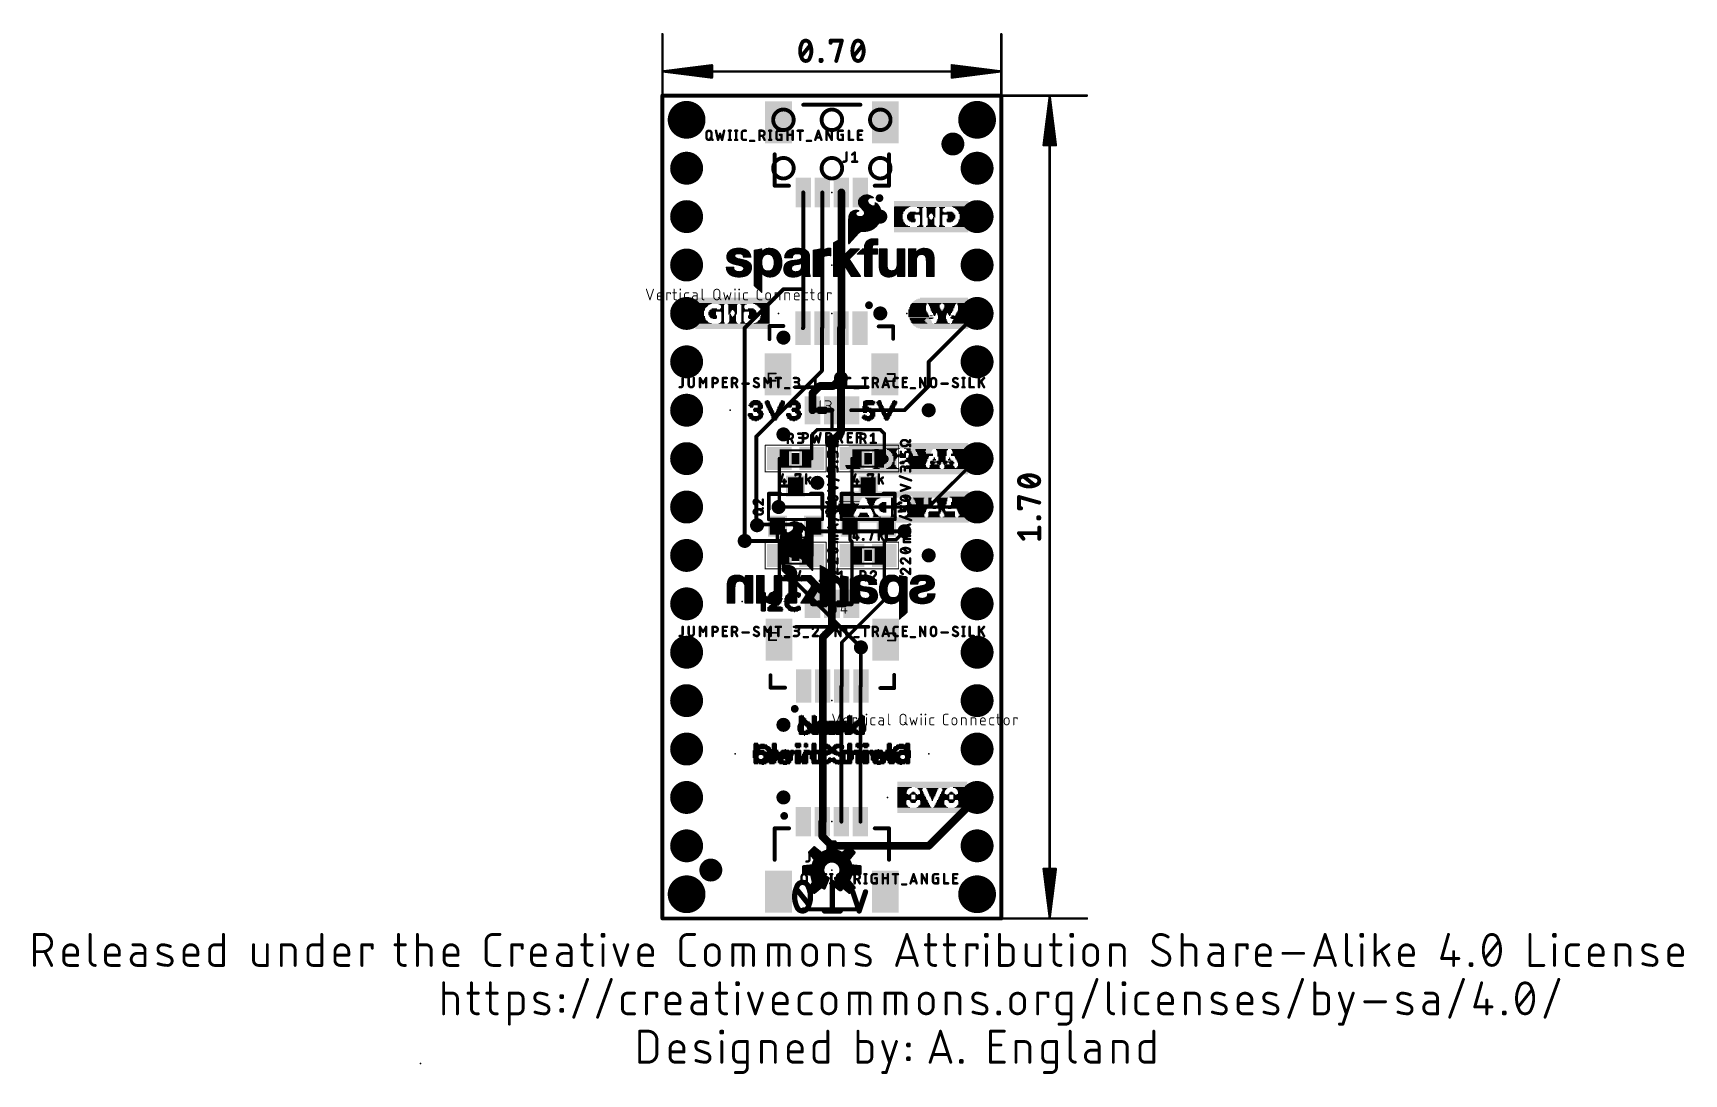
# Model space of a CAD drawing. Extents: x -33 to 53.6, y -8.2 to 46.5.
import ezdxf

# ---------------------------------------------------------------- set-up
doc = ezdxf.new("R2010")
doc.units = 0
for name, color, linetype in [('1', 12, 'CONTINUOUS'), ('16', 132, 'CONTINUOUS'), ('17', 110, 'CONTINUOUS'), ('18', 110, 'CONTINUOUS'), ('20', 31, 'CONTINUOUS'), ('21', 253, 'CONTINUOUS'), ('22', 253, 'CONTINUOUS'), ('23', 53, 'CONTINUOUS'), ('24', 53, 'CONTINUOUS'), ('25', 253, 'CONTINUOUS'), ('27', 253, 'CONTINUOUS'), ('29', 253, 'CONTINUOUS'), ('30', 253, 'CONTINUOUS'), ('31', 253, 'CONTINUOUS'), ('35', 253, 'CONTINUOUS'), ('39', 12, 'CONTINUOUS'), ('44', 253, 'CONTINUOUS'), ('47', 253, 'CONTINUOUS'), ('51', 253, 'CONTINUOUS')]:
    doc.layers.add(name, color=color, linetype=linetype)

# ---------------------------------------------------------------- blocks, each defined once
blk = doc.blocks.new('PIE')
at = {"const_width": 0.5}
blk.add_lwpolyline([(0, -0.25, 1), (0, 0.25, 1), (0, -0.25)], format="xyb", dxfattribs=at)
blk = doc.blocks.new('RECT')
blk.add_solid([(-0.5, -0.5), (0.5, -0.5), (-0.5, 0.5), (0.5, 0.5)])
blk = doc.blocks.new('ROUNDP')
at = {"const_width": 0.5}
blk.add_lwpolyline([(0, -0.25, 1), (0, 0.25, 1), (0, -0.25)], format="xyb", dxfattribs=at)
blk = doc.blocks.new('ROUNDV')
at = {"const_width": 0.5}
blk.add_lwpolyline([(0, -0.25, 1), (0, 0.25, 1), (0, -0.25)], format="xyb", dxfattribs=at)

msp = doc.modelspace()

# ---------------------------------------------------------------- linework, layer by layer
at = {"layer": '1'}
for points, const_width in [([(0, 43.18), (17.78, 43.18)], 0.2032), ([(0, 0), (0, 43.18)], 0.2032), ([(17.78, 43.18), (17.78, 0)], 0.2032), ([(7.39, 38.1), (7.39, 33.02)], 0.2032), ([(8.39, 38.1), (8.39, 30.997)], 0.2032), ([(9.39, 38.1), (9.39, 30.997)], 0.4064), ([(4.318, 30.988), (6.35, 33.02)], 0.2032), ([(6.35, 33.02), (7.39, 33.02)], 0.2032), ([(7.39, 33.02), (7.39, 30.997)], 0.2032), ([(16.51, 31.75), (13.97, 29.21)], 0.2032), ([(4.318, 19.812), (4.318, 30.988)], 0.2032), ([(7.39, 30.997), (7.368, 30.975)], 0.2032), ([(8.39, 30.997), (8.368, 30.975)], 0.2032), ([(8.368, 30.975), (8.368, 28.7355)], 0.2032), ([(9.368, 30.975), (9.368, 28.351)], 0.4064), ([(9.39, 30.997), (9.368, 30.975)], 0.2032), ([(8.368, 28.7355), (4.9246, 25.2921)], 0.2032), ([(13.97, 29.21), (13.97, 27.94)], 0.2032), ([(8.255, 27.94), (7.874, 27.559)], 0.4064), ([(7.874, 27.559), (7.874, 26.67)], 0.4064), ([(8.957, 27.94), (8.255, 27.94)], 0.4064), ([(9.368, 28.351), (8.957, 27.94)], 0.4064), ([(13.97, 27.94), (12.7, 26.67)], 0.2032), ([(8.89, 26.67), (7.874, 26.67)], 0.254), ([(8.89, 26.67), (7.874, 26.67)], 0.254), ([(8.89, 26.67), (8.89, 25.654)], 0.1778), ([(12.7, 26.67), (9.906, 26.67)], 0.2032), ([(4.9246, 25.2921), (4.9246, 20.6761)], 0.2032), ([(8.128, 25.654), (7.835, 25.361)], 0.1778), ([(7.835, 25.361), (7.835, 24.13)], 0.1778), ([(8.89, 25.654), (8.128, 25.654)], 0.1778), ([(8.89, 16.51), (8.89, 25.019)], 0.4064), ([(11.43, 25.654), (8.89, 25.654)], 0.1778), ([(11.645, 25.439), (11.43, 25.654)], 0.1778), ([(11.645, 24.13), (11.645, 25.439)], 0.1778), ([(6.135, 24.13), (6.135, 22.733)], 0.1778), ([(9.945, 24.13), (9.945, 22.733)], 0.1778), ([(6.135, 22.733), (6.135, 21.629)], 0.1778), ([(6.178, 22.69), (6.135, 22.733)], 0.1778), ([(6.985, 22.69), (6.178, 22.69)], 0.1778), ([(9.945, 22.733), (9.945, 21.805)], 0.1778), ([(9.988, 22.69), (9.945, 22.733)], 0.1778), ([(10.795, 22.69), (9.988, 22.69)], 0.1778), ([(6.135, 21.629), (6.096, 21.59)], 0.1778), ([(9.945, 21.805), (10.16, 21.59)], 0.1778), ([(10.16, 21.59), (16.51, 21.59)], 0.1778), ([(4.9246, 20.6761), (4.9657, 20.635)], 0.2032), ([(6.035, 19.873), (6.035, 20.59)], 0.1778), ([(6.135, 19.773), (6.035, 19.873)], 0.1778), ([(6.9811, 20.0262), (7.1953, 19.812)], 0.2032), ([(7.835, 20.49), (7.935, 20.59)], 0.2032), ([(7.835, 19.812), (7.835, 20.49)], 0.2032), ([(9.845, 20.59), (9.845, 19.873)], 0.1778), ([(9.845, 19.873), (9.945, 19.773)], 0.1778), ([(11.645, 19.773), (11.745, 19.873)], 0.1778), ([(11.745, 19.873), (11.745, 20.59)], 0.1778), ([(11.745, 19.873), (12.253, 19.873)], 0.1778), ([(12.253, 19.873), (12.7, 20.32)], 0.1778), ([(6.135, 19.773), (6.135, 19.05)], 0.1778), ([(6.135, 19.05), (6.135, 17.995)], 0.1778), ([(7.1953, 19.812), (7.835, 19.812)], 0.2032), ([(7.835, 19.05), (7.835, 19.812)], 0.2032), ([(9.945, 19.773), (9.945, 19.05)], 0.1778), ([(9.945, 19.05), (9.945, 17.819)], 0.1778), ([(11.645, 19.05), (11.645, 19.773)], 0.1778), ([(11.645, 19.05), (11.645, 16.725)], 0.1778), ([(6.135, 17.995), (6.35, 17.78)], 0.1778), ([(6.35, 17.78), (7.62, 17.78)], 0.1778), ([(7.62, 17.78), (7.874, 17.526)], 0.1778), ([(7.874, 17.526), (7.874, 16.51)], 0.1778), ([(9.906, 17.78), (9.945, 17.819)], 0.1778), ([(9.906, 16.51), (9.906, 17.78)], 0.1778), ([(8.89, 16.51), (7.874, 16.51)], 0.254), ([(8.89, 16.51), (7.874, 16.51)], 0.254), ([(8.89, 16.51), (7.874, 16.51)], 0.254), ([(8.89, 15.24), (8.89, 16.51)], 0.4064), ([(8.89, 16.51), (9.906, 16.51)], 0.254), ([(8.89, 16.51), (9.906, 16.51)], 0.254), ([(11.645, 16.725), (9.412, 14.492)], 0.1778), ([(8.412, 14.762), (8.89, 15.24)], 0.4064), ([(8.412, 12.205), (8.412, 14.762)], 0.4064), ([(9.412, 14.492), (9.412, 12.205)], 0.1778), ([(10.412, 14.222), (10.414, 14.224)], 0.2032), ([(10.412, 12.205), (10.412, 14.222)], 0.2032), ([(8.412, 12.205), (8.412, 5.102)], 0.4064), ([(9.39, 12.183), (9.412, 12.205)], 0.2032), ([(9.39, 5.08), (9.39, 12.183)], 0.2032), ([(10.39, 12.183), (10.412, 12.205)], 0.2032), ([(10.39, 5.08), (10.39, 12.183)], 0.2032), ([(13.97, 3.81), (16.51, 6.35)], 0.4064), ([(8.39, 5.08), (8.39, 4.31)], 0.4064), ([(8.412, 5.102), (8.39, 5.08)], 0.2032), ([(8.39, 4.31), (8.89, 3.81)], 0.4064), ([(8.89, 3.81), (13.97, 3.81)], 0.4064), ([(17.78, 0), (0, 0)], 0.2032)]:
    msp.add_lwpolyline(points, dxfattribs=dict(at, const_width=const_width))
for points, const_width in [([(0, 43.2308, 1), (0, 43.1292)], 0.1016), ([(0.0508, 43.18, 1), (-0.0508, 43.18)], 0.1016), ([(17.8308, 43.18, 1), (17.7292, 43.18)], 0.1016), ([(17.78, 43.1292, 1), (17.78, 43.2308)], 0.1016), ([(7.4408, 38.1, 1), (7.3392, 38.1)], 0.1016), ([(8.4408, 38.1, 1), (8.3392, 38.1)], 0.1016), ([(9.4916, 38.1, 1), (9.2884, 38.1)], 0.2032), ([(6.35, 33.0708, 1), (6.35, 32.9692)], 0.1016), ([(6.3859, 32.9841, 1), (6.3141, 33.0559)], 0.1016), ([(7.4408, 33.02, 1), (7.3392, 33.02)], 0.1016), ([(7.3392, 33.02, 1), (7.4408, 33.02)], 0.1016), ([(7.39, 32.9692, 1), (7.39, 33.0708)], 0.1016), ([(16.5459, 31.7141, 1), (16.4741, 31.7859)], 0.1016), ([(4.3688, 30.988, 1), (4.2672, 30.988)], 0.1016), ([(4.2821, 31.0239, 1), (4.3539, 30.9521)], 0.1016), ([(7.3321, 31.0109, 1), (7.4039, 30.9391)], 0.1016), ([(7.3392, 30.997, 1), (7.4408, 30.997)], 0.1016), ([(7.4259, 30.9611, 1), (7.3541, 31.0329)], 0.1016), ([(8.4188, 30.975, 1), (8.3172, 30.975)], 0.1016), ([(8.3321, 31.0109, 1), (8.4039, 30.9391)], 0.1016), ([(8.3392, 30.997, 1), (8.4408, 30.997)], 0.1016), ([(8.4259, 30.9611, 1), (8.3541, 31.0329)], 0.1016), ([(9.4696, 30.975, 1), (9.2664, 30.975)], 0.2032), ([(9.2884, 30.997, 1), (9.4916, 30.997)], 0.2032), ([(9.3321, 31.0109, 1), (9.4039, 30.9391)], 0.1016), ([(9.4259, 30.9611, 1), (9.3541, 31.0329)], 0.1016), ([(8.3172, 28.7355, 1), (8.4188, 28.7355)], 0.1016), ([(8.4039, 28.6996, 1), (8.3321, 28.7714)], 0.1016), ([(14.0208, 29.21, 1), (13.9192, 29.21)], 0.1016), ([(13.9341, 29.2459, 1), (14.0059, 29.1741)], 0.1016), ([(7.9756, 27.559, 1), (7.7724, 27.559)], 0.2032), ([(7.8022, 27.6308, 1), (7.9458, 27.4872)], 0.2032), ([(8.255, 28.0416, 1), (8.255, 27.8384)], 0.2032), ([(8.3268, 27.8682, 1), (8.1832, 28.0118)], 0.2032), ([(8.8852, 28.0118, 1), (9.0288, 27.8682)], 0.2032), ([(8.957, 27.8384, 1), (8.957, 28.0416)], 0.2032), ([(9.2664, 28.351, 1), (9.4696, 28.351)], 0.2032), ([(9.4398, 28.2792, 1), (9.2962, 28.4228)], 0.2032), ([(13.9192, 27.94, 1), (14.0208, 27.94)], 0.1016), ([(14.0059, 27.9041, 1), (13.9341, 27.9759)], 0.1016), ([(7.7724, 26.67, 1), (7.9756, 26.67)], 0.2032), ([(7.874, 26.7335, 1), (7.874, 26.6065)], 0.127), ([(7.874, 26.7335, 1), (7.874, 26.6065)], 0.127), ([(8.9345, 26.67, 1), (8.8456, 26.67)], 0.0889), ([(8.89, 26.6065, 1), (8.89, 26.7335)], 0.127), ([(8.89, 26.6065, 1), (8.89, 26.7335)], 0.127), ([(9.906, 26.7208, 1), (9.906, 26.6192)], 0.1016), ([(12.6641, 26.7059, 1), (12.7359, 26.6341)], 0.1016), ([(12.7, 26.6192, 1), (12.7, 26.7208)], 0.1016), ([(4.9754, 25.2921, 1), (4.8738, 25.2921)], 0.1016), ([(4.8887, 25.328, 1), (4.9605, 25.2562)], 0.1016), ([(7.8795, 25.361, 1), (7.7905, 25.361)], 0.0889), ([(7.8036, 25.3924, 1), (7.8664, 25.3296)], 0.0889), ([(8.128, 25.6985, 1), (8.128, 25.6095)], 0.0889), ([(8.1594, 25.6226, 1), (8.0966, 25.6854)], 0.0889), ([(8.9916, 25.019, 1), (8.7884, 25.019)], 0.2032), ([(8.89, 25.6985, 1), (8.89, 25.6095)], 0.0889), ([(8.8456, 25.654, 1), (8.9345, 25.654)], 0.0889), ([(8.89, 25.6095, 1), (8.89, 25.6985)], 0.0889), ([(11.4614, 25.6854, 1), (11.3986, 25.6226)], 0.0889), ([(11.43, 25.6095, 1), (11.43, 25.6985)], 0.0889), ([(11.6895, 25.439, 1), (11.6006, 25.439)], 0.0889), ([(11.6136, 25.4076, 1), (11.6764, 25.4704)], 0.0889), ([(6.1795, 24.13, 1), (6.0906, 24.13)], 0.0889), ([(7.7905, 24.13, 1), (7.8795, 24.13)], 0.0889), ([(9.9894, 24.13, 1), (9.9006, 24.13)], 0.0889), ([(11.6006, 24.13, 1), (11.6895, 24.13)], 0.0889), ([(6.1795, 22.733, 1), (6.0906, 22.733)], 0.0889), ([(6.1664, 22.7644, 1), (6.1036, 22.7016)], 0.0889), ([(6.0906, 22.733, 1), (6.1795, 22.733)], 0.0889), ([(6.178, 22.7345, 1), (6.178, 22.6456)], 0.0889), ([(6.1466, 22.6586, 1), (6.2094, 22.7214)], 0.0889), ([(6.985, 22.6456, 1), (6.985, 22.7345)], 0.0889), ([(9.9764, 22.7644, 1), (9.9136, 22.7016)], 0.0889), ([(9.9894, 22.733, 1), (9.9006, 22.733)], 0.0889), ([(9.9006, 22.733, 1), (9.9894, 22.733)], 0.0889), ([(9.988, 22.7345, 1), (9.988, 22.6456)], 0.0889), ([(9.9566, 22.6586, 1), (10.0194, 22.7214)], 0.0889), ([(10.795, 22.6456, 1), (10.795, 22.7345)], 0.0889), ([(6.0646, 21.6214, 1), (6.1274, 21.5586)], 0.0889), ([(6.0906, 21.629, 1), (6.1795, 21.629)], 0.0889), ([(6.1664, 21.5976, 1), (6.1036, 21.6604)], 0.0889), ([(9.9764, 21.8364, 1), (9.9136, 21.7736)], 0.0889), ([(9.9006, 21.805, 1), (9.9894, 21.805)], 0.0889), ([(10.16, 21.6345, 1), (10.16, 21.5455)], 0.0889), ([(10.1286, 21.5586, 1), (10.1914, 21.6214)], 0.0889), ([(16.51, 21.5455, 1), (16.51, 21.6345)], 0.0889), ([(4.9605, 20.712, 1), (4.8887, 20.6402)], 0.1016), ([(4.8738, 20.6761, 1), (4.9754, 20.6761)], 0.1016), ([(4.9298, 20.5991, 1), (5.0016, 20.6709)], 0.1016), ([(6.0795, 20.59, 1), (5.9905, 20.59)], 0.0889), ([(6.0664, 19.9044, 1), (6.0036, 19.8416)], 0.0889), ([(7.017, 20.0621, 1), (6.9452, 19.9903)], 0.1016), ([(7.8858, 20.49, 1), (7.7842, 20.49)], 0.1016), ([(7.7991, 20.5259, 1), (7.8709, 20.4541)], 0.1016), ([(7.9709, 20.5541, 1), (7.8991, 20.6259)], 0.1016), ([(9.8895, 20.59, 1), (9.8006, 20.59)], 0.0889), ([(9.8764, 19.9044, 1), (9.8136, 19.8416)], 0.0889), ([(11.745, 19.9175, 1), (11.745, 19.8285)], 0.0889), ([(11.7895, 20.59, 1), (11.7006, 20.59)], 0.0889), ([(11.7764, 19.8416, 1), (11.7136, 19.9044)], 0.0889), ([(12.2216, 19.9044, 1), (12.2844, 19.8416)], 0.0889), ([(12.253, 19.8285, 1), (12.253, 19.9175)], 0.0889), ([(12.7314, 20.2886, 1), (12.6686, 20.3514)], 0.0889), ([(4.2672, 19.812, 1), (4.3688, 19.812)], 0.1016), ([(5.9905, 19.873, 1), (6.0795, 19.873)], 0.0889), ([(6.1795, 19.773, 1), (6.0906, 19.773)], 0.0889), ([(6.1795, 19.05, 1), (6.0906, 19.05)], 0.0889), ([(6.0906, 19.05, 1), (6.1795, 19.05)], 0.0889), ([(6.1036, 19.7416, 1), (6.1664, 19.8044)], 0.0889), ([(7.1953, 19.8628, 1), (7.1953, 19.7612)], 0.1016), ([(7.1594, 19.7761, 1), (7.2312, 19.8479)], 0.1016), ([(7.8858, 19.812, 1), (7.7842, 19.812)], 0.1016), ([(7.7842, 19.812, 1), (7.8858, 19.812)], 0.1016), ([(7.7842, 19.05, 1), (7.8858, 19.05)], 0.1016), ([(7.835, 19.7612, 1), (7.835, 19.8628)], 0.1016), ([(9.8006, 19.873, 1), (9.8895, 19.873)], 0.0889), ([(9.9894, 19.773, 1), (9.9006, 19.773)], 0.0889), ([(9.9894, 19.05, 1), (9.9006, 19.05)], 0.0889), ([(9.9006, 19.05, 1), (9.9894, 19.05)], 0.0889), ([(9.9136, 19.7416, 1), (9.9764, 19.8044)], 0.0889), ([(11.6136, 19.8044, 1), (11.6764, 19.7416)], 0.0889), ([(11.6895, 19.773, 1), (11.6006, 19.773)], 0.0889), ([(11.6895, 19.05, 1), (11.6006, 19.05)], 0.0889), ([(11.6006, 19.05, 1), (11.6895, 19.05)], 0.0889), ([(11.7006, 19.873, 1), (11.7895, 19.873)], 0.0889), ([(6.1664, 18.0264, 1), (6.1036, 17.9636)], 0.0889), ([(6.0906, 17.995, 1), (6.1795, 17.995)], 0.0889), ([(6.35, 17.8245, 1), (6.35, 17.7355)], 0.0889), ([(6.3186, 17.7486, 1), (6.3814, 17.8114)], 0.0889), ([(7.6514, 17.8114, 1), (7.5886, 17.7486)], 0.0889), ([(7.62, 17.7355, 1), (7.62, 17.8245)], 0.0889), ([(7.9185, 17.526, 1), (7.8296, 17.526)], 0.0889), ([(7.8426, 17.4946, 1), (7.9054, 17.5574)], 0.0889), ([(9.9505, 17.78, 1), (9.8616, 17.78)], 0.0889), ([(9.8746, 17.8114, 1), (9.9374, 17.7486)], 0.0889), ([(9.9006, 17.819, 1), (9.9894, 17.819)], 0.0889), ([(9.9764, 17.7876, 1), (9.9136, 17.8504)], 0.0889), ([(7.874, 16.5735, 1), (7.874, 16.4465)], 0.127), ([(7.874, 16.5735, 1), (7.874, 16.4465)], 0.127), ([(7.874, 16.5735, 1), (7.874, 16.4465)], 0.127), ([(7.8296, 16.51, 1), (7.9185, 16.51)], 0.0889), ([(8.9916, 16.51, 1), (8.7884, 16.51)], 0.2032), ([(8.7884, 16.51, 1), (8.9916, 16.51)], 0.2032), ([(8.89, 16.5735, 1), (8.89, 16.4465)], 0.127), ([(8.89, 16.5735, 1), (8.89, 16.4465)], 0.127), ([(8.89, 16.4465, 1), (8.89, 16.5735)], 0.127), ([(8.89, 16.4465, 1), (8.89, 16.5735)], 0.127), ([(8.89, 16.4465, 1), (8.89, 16.5735)], 0.127), ([(9.8616, 16.51, 1), (9.9505, 16.51)], 0.0889), ([(9.906, 16.4465, 1), (9.906, 16.5735)], 0.127), ([(9.906, 16.4465, 1), (9.906, 16.5735)], 0.127), ([(11.6006, 16.725, 1), (11.6895, 16.725)], 0.0889), ([(11.6764, 16.6936, 1), (11.6136, 16.7564)], 0.0889), ([(8.5136, 14.762, 1), (8.3104, 14.762)], 0.2032), ([(8.3402, 14.8338, 1), (8.4838, 14.6902)], 0.2032), ([(8.7884, 15.24, 1), (8.9916, 15.24)], 0.2032), ([(8.9618, 15.1682, 1), (8.8182, 15.3118)], 0.2032), ([(9.3806, 14.5234, 1), (9.4434, 14.4606)], 0.0889), ([(9.4565, 14.492, 1), (9.3676, 14.492)], 0.0889), ([(10.4628, 14.222, 1), (10.3612, 14.222)], 0.1016), ([(10.3761, 14.2579, 1), (10.4479, 14.1861)], 0.1016), ([(10.4499, 14.1881, 1), (10.3781, 14.2599)], 0.1016), ([(8.5136, 12.205, 1), (8.3104, 12.205)], 0.2032), ([(8.3104, 12.205, 1), (8.5136, 12.205)], 0.2032), ([(9.4408, 12.183, 1), (9.3392, 12.183)], 0.1016), ([(9.3541, 12.2189, 1), (9.4259, 12.1471)], 0.1016), ([(9.3676, 12.205, 1), (9.4565, 12.205)], 0.0889), ([(9.4479, 12.1691, 1), (9.3761, 12.2409)], 0.1016), ([(10.4408, 12.183, 1), (10.3392, 12.183)], 0.1016), ([(10.3541, 12.2189, 1), (10.4259, 12.1471)], 0.1016), ([(10.3612, 12.205, 1), (10.4628, 12.205)], 0.1016), ([(10.4479, 12.1691, 1), (10.3761, 12.2409)], 0.1016), ([(16.5818, 6.2782, 1), (16.4382, 6.4218)], 0.2032), ([(8.4916, 5.08, 1), (8.2884, 5.08)], 0.2032), ([(8.3104, 5.102, 1), (8.5136, 5.102)], 0.2032), ([(8.4479, 5.0661, 1), (8.3761, 5.1379)], 0.1016), ([(8.2884, 4.31, 1), (8.4916, 4.31)], 0.2032), ([(8.4618, 4.3818, 1), (8.3182, 4.2382)], 0.2032), ([(8.3541, 5.1159, 1), (8.4259, 5.0441)], 0.1016), ([(9.3392, 5.08, 1), (9.4408, 5.08)], 0.1016), ([(10.3392, 5.08, 1), (10.4408, 5.08)], 0.1016), ([(8.89, 3.9116, 1), (8.89, 3.7084)], 0.2032), ([(8.8182, 3.7382, 1), (8.9618, 3.8818)], 0.2032), ([(13.8982, 3.8818, 1), (14.0418, 3.7382)], 0.2032), ([(13.97, 3.7084, 1), (13.97, 3.9116)], 0.2032), ([(0, 0.0508, 1), (0, -0.0508)], 0.1016), ([(-0.0508, 0, 1), (0.0508, 0)], 0.1016), ([(17.7292, 0, 1), (17.8308, 0)], 0.1016), ([(17.78, -0.0508, 1), (17.78, 0.0508)], 0.1016)]:
    msp.add_lwpolyline(points, format="xyb", dxfattribs=dict(at, const_width=const_width))
at = {"layer": '16'}
for points, const_width in [([(17.78, 43.18), (0, 43.18)], 0.2032), ([(0, 43.18), (0, 0)], 0.2032), ([(17.78, 0), (17.78, 43.18)], 0.2032), ([(9.368, 25.497), (9.368, 28.351)], 0.4064), ([(8.89, 25.019), (9.368, 25.497)], 0.4064), ([(16.51, 24.13), (13.97, 21.59)], 0.1778), ([(13.97, 21.59), (6.096, 21.59)], 0.1778), ([(5.0046, 20.6739), (4.9657, 20.635)], 0.2032), ([(5.0046, 20.6739), (7.2494, 20.6739)], 0.2032), ([(6.7669, 19.812), (6.9811, 20.0262)], 0.2032), ([(7.2494, 20.6739), (7.6033, 20.32)], 0.2032), ([(7.6033, 20.32), (12.7, 20.32)], 0.2032), ([(4.318, 19.812), (6.35, 19.812)], 0.2032), ([(6.35, 19.812), (6.7669, 19.812)], 0.2032), ([(6.35, 18.288), (6.35, 19.812)], 0.2032), ([(10.414, 14.224), (6.35, 18.288)], 0.2032), ([(9.3317, 1.5593), (8.9155, 1.8923)], 0.2794), ([(8.9155, 1.8923), (8.9155, 0.3937)], 0.2794), ([(7.6854, 0.7267), (7.0193, 1.5593)], 0.2794), ([(10.3223, 0.3937), (9.9893, 1.3928)], 0.2794), ([(10.6553, 1.3928), (10.3223, 0.3937)], 0.2794), ([(0, 0), (17.78, 0)], 0.2032), ([(9.3317, 0.3937), (8.4992, 0.3937)], 0.2794)]:
    msp.add_lwpolyline(points, dxfattribs=dict(at, const_width=const_width))
for points, const_width in [([(0, 43.2308, 1), (0, 43.1292)], 0.1016), ([(0.0508, 43.18, 1), (-0.0508, 43.18)], 0.1016), ([(17.8308, 43.18, 1), (17.7292, 43.18)], 0.1016), ([(17.78, 43.1292, 1), (17.78, 43.2308)], 0.1016), ([(9.4696, 28.351, 1), (9.2664, 28.351)], 0.2032), ([(8.8182, 25.0908, 1), (8.9618, 24.9472)], 0.2032), ([(9.2664, 25.497, 1), (9.4696, 25.497)], 0.2032), ([(9.4398, 25.4252, 1), (9.2962, 25.5688)], 0.2032), ([(16.5414, 24.0986, 1), (16.4786, 24.1614)], 0.0889), ([(6.096, 21.6345, 1), (6.096, 21.5455)], 0.0889), ([(13.9386, 21.6214, 1), (14.0014, 21.5586)], 0.0889), ([(13.97, 21.5455, 1), (13.97, 21.6345)], 0.0889), ([(4.9298, 20.6709, 1), (5.0016, 20.5991)], 0.1016), ([(5.0046, 20.7247, 1), (5.0046, 20.6231)], 0.1016), ([(5.0405, 20.638, 1), (4.9687, 20.7098)], 0.1016), ([(7.017, 19.9903, 1), (6.9452, 20.0621)], 0.1016), ([(7.2853, 20.7098, 1), (7.2135, 20.638)], 0.1016), ([(7.2494, 20.6231, 1), (7.2494, 20.7247)], 0.1016), ([(7.6033, 20.3708, 1), (7.6033, 20.2692)], 0.1016), ([(7.5674, 20.2841, 1), (7.6392, 20.3559)], 0.1016), ([(12.7, 20.2692, 1), (12.7, 20.3708)], 0.1016), ([(4.318, 19.8628, 1), (4.318, 19.7612)], 0.1016), ([(6.35, 19.8628, 1), (6.35, 19.7612)], 0.1016), ([(6.4008, 19.812, 1), (6.2992, 19.812)], 0.1016), ([(6.35, 19.7612, 1), (6.35, 19.8628)], 0.1016), ([(6.731, 19.8479, 1), (6.8028, 19.7761)], 0.1016), ([(6.7669, 19.7612, 1), (6.7669, 19.8628)], 0.1016), ([(6.3859, 18.3239, 1), (6.3141, 18.2521)], 0.1016), ([(6.2992, 18.288, 1), (6.4008, 18.288)], 0.1016), ([(10.3781, 14.1881, 1), (10.4499, 14.2599)], 0.1016), ([(7.061, 1.6842, 0.1139), (6.9361, 1.143)], 0.2794), ([(7.3524, 1.8923, 0.3205), (7.061, 1.6842)], 0.2794), ([(6.9949, 1.7068, 1), (7.127, 1.6615)], 0.1397), ([(7.1237, 1.6536, 1), (6.9982, 1.7148)], 0.1397), ([(7.6437, 1.6842, 0.3205), (7.3524, 1.8923)], 0.2794), ([(7.3523, 1.9621, 1), (7.3524, 1.8225)], 0.1397), ([(7.3524, 1.8225, 1), (7.3523, 1.9621)], 0.1397), ([(7.7686, 1.143, 0.1139), (7.6437, 1.6842)], 0.2794), ([(7.7065, 1.7148, 1), (7.581, 1.6536)], 0.1397), ([(7.5777, 1.6615, 1), (7.7098, 1.7068)], 0.1397), ([(8.9853, 1.8923, 1), (8.8456, 1.8923)], 0.1397), ([(8.9591, 1.9468, 1), (8.8718, 1.8378)], 0.1397), ([(6.9361, 1.143, 0.1139), (7.061, 0.6018)], 0.2794), ([(7.0059, 1.143, 1), (6.8662, 1.143)], 0.1397), ([(6.8662, 1.143, 1), (7.0059, 1.143)], 0.1397), ([(7.0739, 1.6029, 1), (6.9648, 1.5156)], 0.1397), ([(7.6437, 0.6018, 0.1139), (7.7686, 1.143)], 0.2794), ([(7.8385, 1.143, 1), (7.6988, 1.143)], 0.1397), ([(7.6988, 1.143, 1), (7.8385, 1.143)], 0.1397), ([(9.2881, 1.5047, 1), (9.3754, 1.6138)], 0.1397), ([(10.0555, 1.4149, 1), (9.923, 1.3707)], 0.1397), ([(10.7216, 1.3707, 1), (10.589, 1.4149)], 0.1397), ([(0, 0.0508, 1), (0, -0.0508)], 0.1016), ([(-0.0508, 0, 1), (0.0508, 0)], 0.1016), ([(7.061, 0.6018, 0.3205), (7.3524, 0.3937)], 0.2794), ([(7.127, 0.6245, 1), (6.9949, 0.5792)], 0.1397), ([(6.9982, 0.5712, 1), (7.1237, 0.6324)], 0.1397), ([(7.3524, 0.3937, 0.3205), (7.6437, 0.6018)], 0.2794), ([(7.3524, 0.4635, 1), (7.3523, 0.3239)], 0.1397), ([(7.3523, 0.3239, 1), (7.3524, 0.4635)], 0.1397), ([(7.581, 0.6324, 1), (7.7065, 0.5712)], 0.1397), ([(7.7098, 0.5792, 1), (7.5777, 0.6245)], 0.1397), ([(7.6308, 0.6831, 1), (7.7399, 0.7704)], 0.1397), ([(8.4992, 0.4636, 1), (8.4992, 0.3238)], 0.1397), ([(8.8456, 0.3937, 1), (8.9853, 0.3937)], 0.1397), ([(9.3317, 0.3238, 1), (9.3317, 0.4636)], 0.1397), ([(10.256, 0.4158, 1), (10.3885, 0.3716)], 0.1397), ([(10.256, 0.3716, 1), (10.3885, 0.4158)], 0.1397), ([(17.7292, 0, 1), (17.8308, 0)], 0.1016), ([(17.78, -0.0508, 1), (17.78, 0.0508)], 0.1016)]:
    msp.add_lwpolyline(points, format="xyb", dxfattribs=dict(at, const_width=const_width))
at = {"layer": '20', "const_width": 0.2032}
for points in [[(17.78, 43.18), (0, 43.18)], [(0, 43.18), (0, 0)], [(17.78, 0), (17.78, 43.18)], [(0, 0), (17.78, 0)]]:
    msp.add_lwpolyline(points, dxfattribs=at)
at = {"layer": '20', "const_width": 0.1016}
for points in [[(0, 43.2308, 1), (0, 43.1292)], [(0.0508, 43.18, 1), (-0.0508, 43.18)], [(17.8308, 43.18, 1), (17.7292, 43.18)], [(17.78, 43.1292, 1), (17.78, 43.2308)], [(0, 0.0508, 1), (0, -0.0508)], [(-0.0508, 0, 1), (0.0508, 0)], [(17.7292, 0, 1), (17.8308, 0)], [(17.78, -0.0508, 1), (17.78, 0.0508)]]:
    msp.add_lwpolyline(points, format="xyb", dxfattribs=at)
at = {"layer": '20'}
for centre in [(1.27, 41.91), (16.51, 41.91), (1.27, 1.27), (16.51, 1.27)]:
    msp.add_circle(centre, 0.889, dxfattribs=at)
at = {"layer": '21'}
for points, const_width in [([(10.39, 42.7), (7.39, 42.7)], 0.2032), ([(5.89, 38.45), (5.89, 40.1)], 0.2032), ([(11.89, 40.1), (11.89, 38.45)], 0.2032), ([(6.64, 38.45), (5.89, 38.45)], 0.2032), ([(11.89, 38.45), (11.14, 38.45)], 0.2032), ([(10.321, 37.726), (10.291, 37.636)], 0.0762), ([(10.291, 37.636), (10.291, 37.556)], 0.0762), ([(10.291, 37.5666), (10.7839, 37.5666)], 0.0762), ([(10.291, 37.556), (10.311, 37.466)], 0.0762), ([(10.2933, 37.6428), (10.7554, 37.6428)], 0.0762), ([(10.3056, 37.4904), (10.8366, 37.4904)], 0.0762), ([(10.311, 37.466), (10.361, 37.376)], 0.0762), ([(10.3187, 37.719), (10.7753, 37.719)], 0.0762), ([(10.371, 37.796), (10.321, 37.726)], 0.0762), ([(10.3398, 37.4142), (10.9446, 37.4142)], 0.0762), ([(10.361, 37.376), (10.431, 37.296)], 0.0762), ([(10.3704, 37.7952), (10.8399, 37.7952)], 0.0762), ([(10.461, 37.876), (10.371, 37.796)], 0.0762), ([(10.3943, 37.338), (11.3765, 37.338)], 0.0762), ([(10.431, 37.296), (10.511, 37.206)], 0.0762), ([(10.4558, 37.8714), (11.0002, 37.8714)], 0.0762), ([(10.571, 37.936), (10.461, 37.876)], 0.0762), ([(10.4614, 37.2618), (11.4132, 37.2618)], 0.0762), ([(10.681, 37.956), (10.571, 37.936)], 0.0762), ([(10.6348, 37.9476), (10.8062, 37.9476)], 0.0762), ([(10.781, 37.956), (10.681, 37.956)], 0.0762), ([(10.751, 37.656), (10.761, 37.686)], 0.0762), ([(10.761, 37.626), (10.751, 37.656)], 0.0762), ([(10.761, 37.686), (10.771, 37.706)], 0.0762), ([(10.771, 37.586), (10.761, 37.626)], 0.0762), ([(10.771, 37.706), (10.781, 37.736)], 0.0762), ([(10.791, 37.556), (10.771, 37.586)], 0.0762), ([(10.871, 37.926), (10.781, 37.956)], 0.0762), ([(10.781, 37.736), (10.801, 37.766)], 0.0762), ([(10.811, 37.516), (10.791, 37.556)], 0.0762), ([(10.801, 37.766), (10.841, 37.796)], 0.0762), ([(10.841, 37.486), (10.811, 37.516)], 0.0762), ([(10.841, 37.796), (10.881, 37.816)], 0.0762), ([(10.871, 37.466), (10.841, 37.486)], 0.0762), ([(10.951, 37.896), (10.871, 37.926)], 0.0762), ([(10.911, 37.436), (10.871, 37.466)], 0.0762), ([(10.881, 37.816), (10.931, 37.826)], 0.0762), ([(10.941, 37.416), (10.911, 37.436)], 0.0762), ([(10.931, 37.826), (10.971, 37.836)], 0.0762), ([(11.021, 37.376), (10.941, 37.416)], 0.0762), ([(11.011, 37.866), (10.951, 37.896)], 0.0762), ([(10.971, 37.836), (11.001, 37.836)], 0.0762), ([(11.001, 37.836), (11.031, 37.826)], 0.0762), ([(11.051, 37.836), (11.011, 37.866)], 0.0762), ([(11.091, 37.376), (11.021, 37.376)], 0.0762), ([(11.031, 37.826), (11.061, 37.826)], 0.0762), ([(11.061, 37.826), (11.051, 37.836)], 0.0762), ([(11.121, 37.386), (11.091, 37.376)], 0.0762), ([(11.151, 37.406), (11.121, 37.386)], 0.0762), ([(11.171, 37.466), (11.151, 37.406)], 0.0762), ([(11.1537, 37.4142), (11.3321, 37.4142)], 0.0762), ([(11.171, 37.546), (11.171, 37.466)], 0.0762), ([(11.251, 37.506), (11.171, 37.546)], 0.0762), ([(11.171, 37.4904), (11.2649, 37.4904)], 0.0762), ([(11.331, 37.416), (11.251, 37.506)], 0.0762), ([(11.401, 37.296), (11.331, 37.416)], 0.0762), ([(11.451, 37.156), (11.401, 37.296)], 0.0762), ([(9.801, 36.876), (9.781, 36.696)], 0.0762), ([(9.781, 36.696), (9.781, 35.416)], 0.0762), ([(9.781, 36.6522), (11.4255, 36.6522)], 0.0762), ([(9.781, 36.576), (11.3877, 36.576)], 0.0762), ([(9.781, 36.4998), (11.3453, 36.4998)], 0.0762), ([(9.781, 36.4236), (11.2958, 36.4236)], 0.0762), ([(9.781, 36.3474), (11.2324, 36.3474)], 0.0762), ([(9.7846, 36.7284), (11.4467, 36.7284)], 0.0762), ([(9.7931, 36.8046), (11.4678, 36.8046)], 0.0762), ([(9.821, 36.936), (9.801, 36.876)], 0.0762), ([(9.8026, 36.8808), (10.1862, 36.8808)], 0.0762), ([(9.851, 36.996), (9.821, 36.936)], 0.0762), ([(9.8315, 36.957), (10.144, 36.957)], 0.0762), ([(9.881, 37.046), (9.851, 36.996)], 0.0762), ([(9.8733, 37.0332), (10.1558, 37.0332)], 0.0762), ([(9.931, 37.076), (9.881, 37.046)], 0.0762), ([(9.971, 37.106), (9.931, 37.076)], 0.0762), ([(10.071, 37.146), (9.971, 37.106)], 0.0762), ([(9.9795, 37.1094), (10.2478, 37.1094)], 0.0762), ([(10.131, 37.156), (10.071, 37.146)], 0.0762), ([(10.211, 37.156), (10.131, 37.156)], 0.0762), ([(10.141, 36.996), (10.151, 37.026)], 0.0762), ([(10.141, 36.966), (10.141, 36.996)], 0.0762), ([(10.151, 36.936), (10.141, 36.966)], 0.0762), ([(10.151, 37.026), (10.171, 37.056)], 0.0762), ([(10.171, 36.896), (10.151, 36.936)], 0.0762), ([(10.171, 37.056), (10.211, 37.096)], 0.0762), ([(10.201, 36.866), (10.171, 36.896)], 0.0762), ([(10.231, 36.846), (10.201, 36.866)], 0.0762), ([(10.251, 37.146), (10.211, 37.156)], 0.0762), ([(10.211, 37.096), (10.241, 37.106)], 0.0762), ([(10.281, 36.826), (10.231, 36.846)], 0.0762), ([(10.241, 37.106), (10.281, 37.126)], 0.0762), ([(10.271, 37.146), (10.251, 37.146)], 0.0762), ([(10.291, 37.136), (10.271, 37.146)], 0.0762), ([(10.281, 37.126), (10.291, 37.136)], 0.0762), ([(10.331, 36.816), (10.281, 36.826)], 0.0762), ([(10.411, 36.816), (10.331, 36.816)], 0.0762), ([(10.491, 36.836), (10.411, 36.816)], 0.0762), ([(10.551, 36.876), (10.491, 36.836)], 0.0762), ([(10.511, 37.206), (10.581, 37.126)], 0.0762), ([(10.5289, 37.1856), (11.4404, 37.1856)], 0.0762), ([(10.591, 36.926), (10.551, 36.876)], 0.0762), ([(10.5548, 36.8808), (11.4746, 36.8808)], 0.0762), ([(10.581, 37.126), (10.611, 37.056)], 0.0762), ([(10.5881, 37.1094), (11.4597, 37.1094)], 0.0762), ([(10.611, 36.986), (10.591, 36.926)], 0.0762), ([(10.6013, 36.957), (11.4788, 36.957)], 0.0762), ([(10.611, 37.056), (10.611, 36.986)], 0.0762), ([(10.611, 37.0332), (11.474, 37.0332)], 0.0762), ([(11.171, 36.286), (11.251, 36.366)], 0.0762), ([(11.251, 36.366), (11.321, 36.456)], 0.0762), ([(11.321, 36.456), (11.421, 36.636)], 0.0762), ([(11.421, 36.636), (11.471, 36.816)], 0.0762), ([(11.481, 36.996), (11.451, 37.156)], 0.0762), ([(11.471, 36.816), (11.481, 36.996)], 0.0762), ([(8.981, 35.446), (9.371, 35.656)], 0.0762), ([(9.0984, 35.5092), (9.371, 35.5092)], 0.0762), ([(9.2399, 35.5854), (9.371, 35.5854)], 0.0762), ([(9.371, 35.656), (9.371, 34.616)], 0.0762), ([(9.781, 36.2712), (11.1541, 36.2712)], 0.0762), ([(9.781, 36.195), (11.056, 36.195)], 0.0762), ([(9.781, 36.1188), (10.898, 36.1188)], 0.0762), ([(9.781, 36.0426), (10.3887, 36.0426)], 0.0762), ([(9.781, 35.9664), (10.2865, 35.9664)], 0.0762), ([(9.781, 35.8902), (10.2145, 35.8902)], 0.0762), ([(9.781, 35.814), (10.139, 35.814)], 0.0762), ([(9.781, 35.7378), (10.068, 35.7378)], 0.0762), ([(9.781, 35.6616), (10.0066, 35.6616)], 0.0762), ([(9.781, 35.5854), (9.9372, 35.5854)], 0.0762), ([(9.781, 35.5092), (9.8659, 35.5092)], 0.0762), ([(9.811, 35.446), (9.841, 35.476)], 0.0762), ([(9.841, 35.476), (9.871, 35.516)], 0.0762), ([(9.871, 35.516), (9.921, 35.566)], 0.0762), ([(9.921, 35.566), (9.971, 35.626)], 0.0762), ([(9.971, 35.626), (10.031, 35.686)], 0.0762), ([(10.031, 35.686), (10.081, 35.756)], 0.0762), ([(10.081, 35.756), (10.211, 35.886)], 0.0762), ([(10.211, 35.886), (10.261, 35.946)], 0.0762), ([(10.261, 35.946), (10.361, 36.026)], 0.0762), ([(10.361, 36.026), (10.411, 36.056)], 0.0762), ([(10.411, 36.056), (10.471, 36.066)], 0.0762), ([(10.471, 36.066), (10.661, 36.066)], 0.0762), ([(10.651, 35.406), (10.681, 35.476)], 0.0762), ([(10.661, 36.066), (10.781, 36.086)], 0.0762), ([(10.681, 35.476), (10.731, 35.536)], 0.0762), ([(10.7087, 35.5092), (11.291, 35.5092)], 0.0762), ([(10.731, 35.536), (10.801, 35.586)], 0.0762), ([(10.781, 36.086), (10.891, 36.116)], 0.0762), ([(10.8002, 35.5854), (11.291, 35.5854)], 0.0762), ([(10.801, 35.586), (10.881, 35.626)], 0.0762), ([(10.881, 35.626), (10.981, 35.656)], 0.0762), ([(10.891, 36.116), (10.991, 36.156)], 0.0762), ([(10.981, 35.656), (11.271, 35.656)], 0.0762), ([(10.991, 36.156), (11.091, 36.216)], 0.0762), ([(11.091, 36.216), (11.171, 36.286)], 0.0762), ([(11.271, 35.656), (11.291, 35.646)], 0.0762), ([(11.291, 35.646), (11.291, 35.366)], 0.0762), ([(3.391, 34.706), (3.401, 34.826)], 0.0762), ([(3.401, 34.616), (3.391, 34.706)], 0.0762), ([(3.3944, 34.7472), (3.7857, 34.7472)], 0.0762), ([(3.3949, 34.671), (3.841, 34.671)], 0.0762), ([(3.4008, 34.8234), (3.7926, 34.8234)], 0.0762), ([(3.401, 34.826), (3.441, 34.926)], 0.0762), ([(3.431, 34.546), (3.401, 34.616)], 0.0762), ([(3.4304, 34.8996), (4.5742, 34.8996)], 0.0762), ([(3.441, 34.926), (3.511, 35.006)], 0.0762), ([(3.4846, 34.9758), (4.5236, 34.9758)], 0.0762), ([(3.511, 35.006), (3.581, 35.066)], 0.0762), ([(3.5647, 35.052), (4.4397, 35.052)], 0.0762), ([(3.581, 35.066), (3.681, 35.116)], 0.0762), ([(3.681, 35.116), (3.781, 35.136)], 0.0762), ([(3.742, 35.1282), (4.257, 35.1282)], 0.0762), ([(3.781, 35.136), (3.891, 35.156)], 0.0762), ([(3.821, 34.866), (3.781, 34.806)], 0.0762), ([(3.781, 34.806), (3.781, 34.766)], 0.0762), ([(3.781, 34.766), (3.791, 34.726)], 0.0762), ([(3.791, 34.726), (3.821, 34.686)], 0.0762), ([(3.851, 34.876), (3.821, 34.866)], 0.0762), ([(3.821, 34.686), (3.861, 34.656)], 0.0762), ([(3.891, 34.886), (3.851, 34.876)], 0.0762), ([(3.861, 34.656), (3.921, 34.626)], 0.0762), ([(3.891, 35.156), (4.121, 35.156)], 0.0762), ([(3.921, 34.896), (3.891, 34.886)], 0.0762), ([(4.091, 34.896), (3.921, 34.896)], 0.0762), ([(3.921, 34.626), (3.981, 34.606)], 0.0762), ([(4.141, 34.876), (4.091, 34.896)], 0.0762), ([(4.121, 35.156), (4.231, 35.136)], 0.0762), ([(4.181, 34.856), (4.141, 34.876)], 0.0762), ([(4.211, 34.836), (4.181, 34.856)], 0.0762), ([(4.231, 34.806), (4.211, 34.836)], 0.0762), ([(4.2194, 34.8234), (4.6114, 34.8234)], 0.0762), ([(4.231, 35.136), (4.331, 35.106)], 0.0762), ([(4.251, 34.756), (4.231, 34.806)], 0.0762), ([(4.261, 34.706), (4.251, 34.756)], 0.0762), ([(4.2528, 34.7472), (4.6241, 34.7472)], 0.0762), ([(4.631, 34.706), (4.261, 34.706)], 0.0762), ([(4.331, 35.106), (4.421, 35.066)], 0.0762), ([(4.421, 35.066), (4.501, 35.006)], 0.0762), ([(4.501, 35.006), (4.561, 34.926)], 0.0762), ([(4.561, 34.926), (4.611, 34.826)], 0.0762), ([(4.611, 34.826), (4.631, 34.706)], 0.0762), ([(4.831, 35.056), (4.871, 35.066)], 0.0762), ([(4.831, 33.206), (4.831, 35.056)], 0.0762), ([(4.831, 35.052), (5.201, 35.052)], 0.0762), ([(4.831, 34.9758), (5.201, 34.9758)], 0.0762), ([(4.831, 34.8996), (6.1278, 34.8996)], 0.0762), ([(4.831, 34.8234), (5.3678, 34.8234)], 0.0762), ([(4.831, 34.7472), (5.2887, 34.7472)], 0.0762), ([(4.831, 34.671), (5.2474, 34.671)], 0.0762), ([(4.871, 35.066), (4.921, 35.076)], 0.0762), ([(4.921, 35.076), (4.971, 35.076)], 0.0762), ([(4.971, 35.076), (5.011, 35.086)], 0.0762), ([(5.011, 35.086), (5.061, 35.096)], 0.0762), ([(5.061, 35.096), (5.101, 35.106)], 0.0762), ([(5.101, 35.106), (5.201, 35.126)], 0.0762), ([(5.201, 35.126), (5.201, 34.946)], 0.0762), ([(5.201, 34.946), (5.241, 34.996)], 0.0762), ([(5.241, 34.656), (5.211, 34.576)], 0.0762), ([(5.2248, 34.9758), (6.0662, 34.9758)], 0.0762), ([(5.241, 34.996), (5.281, 35.036)], 0.0762), ([(5.271, 34.726), (5.241, 34.656)], 0.0762), ([(5.321, 34.786), (5.271, 34.726)], 0.0762), ([(5.281, 35.036), (5.331, 35.076)], 0.0762), ([(5.301, 35.052), (5.9801, 35.052)], 0.0762), ([(5.371, 34.826), (5.321, 34.786)], 0.0762), ([(5.331, 35.076), (5.431, 35.136)], 0.0762), ([(5.451, 34.856), (5.371, 34.826)], 0.0762), ([(5.418, 35.1282), (5.8208, 35.1282)], 0.0762), ([(5.431, 35.136), (5.551, 35.156)], 0.0762), ([(5.531, 34.866), (5.451, 34.856)], 0.0762), ([(5.621, 34.856), (5.531, 34.866)], 0.0762), ([(5.551, 35.156), (5.621, 35.156)], 0.0762), ([(5.621, 35.156), (5.771, 35.146)], 0.0762), ([(5.691, 34.826), (5.621, 34.856)], 0.0762), ([(5.751, 34.786), (5.691, 34.826)], 0.0762), ([(5.6949, 34.8234), (6.1763, 34.8234)], 0.0762), ([(5.801, 34.726), (5.751, 34.786)], 0.0762), ([(5.771, 35.146), (5.911, 35.096)], 0.0762), ([(5.7833, 34.7472), (6.2022, 34.7472)], 0.0762), ([(5.831, 34.656), (5.801, 34.726)], 0.0762), ([(5.8246, 34.671), (6.2242, 34.671)], 0.0762), ([(5.861, 34.576), (5.831, 34.656)], 0.0762), ([(5.911, 35.096), (6.021, 35.026)], 0.0762), ([(6.021, 35.026), (6.111, 34.926)], 0.0762), ([(6.111, 34.926), (6.181, 34.816)], 0.0762), ([(6.181, 34.816), (6.221, 34.686)], 0.0762), ([(6.221, 34.686), (6.251, 34.546)], 0.0762), ([(6.421, 34.686), (6.441, 34.806)], 0.0762), ([(6.811, 34.686), (6.421, 34.686)], 0.0762), ([(6.4312, 34.7472), (6.8166, 34.7472)], 0.0762), ([(6.441, 34.806), (6.461, 34.866)], 0.0762), ([(6.4468, 34.8234), (6.8584, 34.8234)], 0.0762), ([(6.461, 34.866), (6.491, 34.906)], 0.0762), ([(6.4862, 34.8996), (7.6776, 34.8996)], 0.0762), ([(6.491, 34.906), (6.521, 34.956)], 0.0762), ([(6.521, 34.956), (6.551, 34.996)], 0.0762), ([(6.5358, 34.9758), (7.6362, 34.9758)], 0.0762), ([(6.551, 34.996), (6.591, 35.026)], 0.0762), ([(6.591, 35.026), (6.691, 35.086)], 0.0762), ([(6.6343, 35.052), (7.5463, 35.052)], 0.0762), ([(6.691, 35.086), (6.741, 35.106)], 0.0762), ([(6.741, 35.106), (6.791, 35.116)], 0.0762), ([(6.791, 35.116), (6.851, 35.136)], 0.0762), ([(6.821, 34.756), (6.811, 34.736)], 0.0762), ([(6.811, 34.736), (6.811, 34.686)], 0.0762), ([(6.831, 34.786), (6.821, 34.756)], 0.0762), ([(6.8276, 35.1282), (7.3705, 35.1282)], 0.0762), ([(6.841, 34.806), (6.831, 34.786)], 0.0762), ([(6.881, 34.846), (6.841, 34.806)], 0.0762), ([(6.851, 35.136), (6.911, 35.146)], 0.0762), ([(6.981, 34.896), (6.881, 34.846)], 0.0762), ([(6.911, 35.146), (6.961, 35.156)], 0.0762), ([(6.961, 35.156), (7.191, 35.156)], 0.0762), ([(7.161, 34.896), (6.981, 34.896)], 0.0762), ([(7.181, 34.886), (7.161, 34.896)], 0.0762), ([(7.201, 34.886), (7.181, 34.886)], 0.0762), ([(7.191, 35.156), (7.241, 35.146)], 0.0762), ([(7.261, 34.856), (7.201, 34.886)], 0.0762), ([(7.231, 34.586), (7.281, 34.616)], 0.0762), ([(7.241, 35.146), (7.301, 35.146)], 0.0762), ([(7.271, 34.836), (7.261, 34.856)], 0.0762), ([(7.281, 34.826), (7.271, 34.836)], 0.0762), ([(7.311, 34.766), (7.281, 34.826)], 0.0762), ([(7.281, 34.616), (7.311, 34.656)], 0.0762), ([(7.2823, 34.8234), (7.6995, 34.8234)], 0.0762), ([(7.301, 35.146), (7.351, 35.136)], 0.0762), ([(7.311, 34.656), (7.311, 34.766)], 0.0762), ([(7.311, 34.7472), (7.701, 34.7472)], 0.0762), ([(7.311, 34.671), (7.701, 34.671)], 0.0762), ([(7.351, 35.136), (7.401, 35.116)], 0.0762), ([(7.401, 35.116), (7.451, 35.106)], 0.0762), ([(7.451, 35.106), (7.501, 35.086)], 0.0762), ([(7.501, 35.086), (7.621, 34.996)], 0.0762), ([(7.621, 34.996), (7.651, 34.956)], 0.0762), ([(7.651, 34.956), (7.671, 34.916)], 0.0762), ([(7.671, 34.916), (7.691, 34.866)], 0.0762), ([(7.691, 34.866), (7.701, 34.816)], 0.0762), ([(7.701, 34.816), (7.701, 33.946)], 0.0762), ([(7.921, 35.056), (7.971, 35.066)], 0.0762), ([(7.921, 33.706), (7.921, 35.056)], 0.0762), ([(7.921, 35.052), (8.291, 35.052)], 0.0762), ([(7.921, 34.9758), (8.291, 34.9758)], 0.0762), ([(7.921, 34.8996), (8.291, 34.8996)], 0.0762), ([(7.921, 34.8234), (8.831, 34.8234)], 0.0762), ([(7.921, 34.7472), (8.4781, 34.7472)], 0.0762), ([(7.921, 34.671), (8.3952, 34.671)], 0.0762), ([(7.971, 35.066), (8.011, 35.076)], 0.0762), ([(8.011, 35.076), (8.061, 35.076)], 0.0762), ([(8.061, 35.076), (8.111, 35.086)], 0.0762), ([(8.111, 35.086), (8.151, 35.096)], 0.0762), ([(8.151, 35.096), (8.251, 35.116)], 0.0762), ([(8.251, 35.116), (8.291, 35.126)], 0.0762), ([(8.291, 35.126), (8.291, 34.856)], 0.0762), ([(8.291, 34.856), (8.331, 34.926)], 0.0762), ([(8.3159, 34.8996), (8.831, 34.8996)], 0.0762), ([(8.331, 34.926), (8.371, 34.976)], 0.0762), ([(8.391, 34.666), (8.351, 34.596)], 0.0762), ([(8.3708, 34.9758), (8.831, 34.9758)], 0.0762), ([(8.371, 34.976), (8.421, 35.036)], 0.0762), ([(8.441, 34.726), (8.391, 34.666)], 0.0762), ([(8.421, 35.036), (8.471, 35.076)], 0.0762), ([(8.441, 35.052), (8.831, 35.052)], 0.0762), ([(8.511, 34.766), (8.441, 34.726)], 0.0762), ([(8.471, 35.076), (8.541, 35.116)], 0.0762), ([(8.591, 34.786), (8.511, 34.766)], 0.0762), ([(8.541, 35.116), (8.601, 35.136)], 0.0762), ([(8.5776, 35.1282), (8.831, 35.1282)], 0.0762), ([(8.691, 34.796), (8.591, 34.786)], 0.0762), ([(8.601, 35.136), (8.671, 35.156)], 0.0762), ([(8.671, 35.156), (8.811, 35.156)], 0.0762), ([(8.801, 34.796), (8.691, 34.796)], 0.0762), ([(8.821, 34.786), (8.801, 34.796)], 0.0762), ([(8.811, 35.156), (8.821, 35.146)], 0.0762), ([(8.821, 35.146), (8.831, 35.146)], 0.0762), ([(8.831, 34.786), (8.821, 34.786)], 0.0762), ([(8.831, 35.146), (8.831, 34.786)], 0.0762), ([(8.981, 33.706), (8.981, 35.446)], 0.0762), ([(8.981, 35.433), (9.371, 35.433)], 0.0762), ([(8.981, 35.3568), (9.371, 35.3568)], 0.0762), ([(8.981, 35.2806), (9.371, 35.2806)], 0.0762), ([(8.981, 35.2044), (9.371, 35.2044)], 0.0762), ([(8.981, 35.1282), (9.371, 35.1282)], 0.0762), ([(8.981, 35.052), (9.371, 35.052)], 0.0762), ([(8.981, 34.9758), (9.371, 34.9758)], 0.0762), ([(8.981, 34.8996), (9.371, 34.8996)], 0.0762), ([(8.981, 34.8234), (9.371, 34.8234)], 0.0762), ([(8.981, 34.7472), (9.371, 34.7472)], 0.0762), ([(8.981, 34.671), (9.371, 34.671)], 0.0762), ([(9.371, 34.616), (9.861, 35.126)], 0.0762), ([(9.4238, 34.671), (9.8573, 34.671)], 0.0762), ([(9.4971, 34.7472), (9.9349, 34.7472)], 0.0762), ([(9.5703, 34.8234), (10.0126, 34.8234)], 0.0762), ([(9.6435, 34.8996), (10.0902, 34.8996)], 0.0762), ([(9.7167, 34.9758), (10.1679, 34.9758)], 0.0762), ([(9.781, 35.433), (9.8023, 35.433)], 0.0762), ([(9.781, 35.416), (9.791, 35.416)], 0.0762), ([(9.7899, 35.052), (10.2456, 35.052)], 0.0762), ([(9.791, 35.416), (9.811, 35.446)], 0.0762), ([(10.321, 35.126), (9.791, 34.606)], 0.0762), ([(9.861, 35.126), (10.321, 35.126)], 0.0762), ([(10.231, 34.866), (10.271, 34.896)], 0.0762), ([(10.621, 34.866), (10.231, 34.866)], 0.0762), ([(10.271, 34.896), (10.431, 35.056)], 0.0762), ([(10.2746, 34.8996), (11.271, 34.8996)], 0.0762), ([(10.3508, 34.9758), (11.271, 34.9758)], 0.0762), ([(10.427, 35.052), (11.271, 35.052)], 0.0762), ([(10.431, 35.056), (10.471, 35.086)], 0.0762), ([(10.471, 35.086), (10.501, 35.126)], 0.0762), ([(10.501, 35.126), (10.621, 35.126)], 0.0762), ([(10.621, 35.326), (10.651, 35.406)], 0.0762), ([(10.621, 35.126), (10.621, 35.326)], 0.0762), ([(10.621, 35.2806), (11.011, 35.2806)], 0.0762), ([(10.621, 35.2044), (11.001, 35.2044)], 0.0762), ([(10.621, 35.1282), (11.001, 35.1282)], 0.0762), ([(10.621, 33.706), (10.621, 34.866)], 0.0762), ([(10.621, 34.8234), (11.001, 34.8234)], 0.0762), ([(10.621, 34.7472), (11.001, 34.7472)], 0.0762), ([(10.621, 34.671), (11.001, 34.671)], 0.0762), ([(10.6326, 35.3568), (11.0842, 35.3568)], 0.0762), ([(10.6626, 35.433), (11.291, 35.433)], 0.0762), ([(11.011, 35.246), (11.001, 35.206)], 0.0762), ([(11.001, 35.206), (11.001, 35.126)], 0.0762), ([(11.001, 35.126), (11.271, 35.126)], 0.0762), ([(11.271, 34.866), (11.001, 34.866)], 0.0762), ([(11.001, 34.866), (11.001, 33.706)], 0.0762), ([(11.021, 35.306), (11.011, 35.286)], 0.0762), ([(11.011, 35.286), (11.011, 35.246)], 0.0762), ([(11.041, 35.336), (11.021, 35.306)], 0.0762), ([(11.081, 35.356), (11.041, 35.336)], 0.0762), ([(11.121, 35.366), (11.081, 35.356)], 0.0762), ([(11.291, 35.366), (11.121, 35.366)], 0.0762), ([(11.271, 35.126), (11.271, 34.866)], 0.0762), ([(11.391, 34.126), (11.391, 35.126)], 0.0762), ([(11.391, 35.126), (11.771, 35.126)], 0.0762), ([(11.391, 35.052), (11.771, 35.052)], 0.0762), ([(11.391, 34.9758), (11.771, 34.9758)], 0.0762), ([(11.391, 34.8996), (11.771, 34.8996)], 0.0762), ([(11.391, 34.8234), (11.771, 34.8234)], 0.0762), ([(11.391, 34.7472), (11.771, 34.7472)], 0.0762), ([(11.391, 34.671), (11.771, 34.671)], 0.0762), ([(11.771, 35.126), (11.771, 34.326)], 0.0762), ([(12.321, 34.276), (12.321, 35.126)], 0.0762), ([(12.321, 35.126), (12.711, 35.126)], 0.0762), ([(12.321, 35.052), (12.711, 35.052)], 0.0762), ([(12.321, 34.9758), (12.711, 34.9758)], 0.0762), ([(12.321, 34.8996), (12.711, 34.8996)], 0.0762), ([(12.321, 34.8234), (12.711, 34.8234)], 0.0762), ([(12.321, 34.7472), (12.711, 34.7472)], 0.0762), ([(12.321, 34.671), (12.711, 34.671)], 0.0762), ([(12.711, 35.126), (12.711, 33.706)], 0.0762), ([(12.921, 35.126), (13.291, 35.126)], 0.0762), ([(12.921, 33.706), (12.921, 35.126)], 0.0762), ([(12.921, 35.052), (13.291, 35.052)], 0.0762), ([(12.921, 34.9758), (13.291, 34.9758)], 0.0762), ([(12.921, 34.8996), (14.1959, 34.8996)], 0.0762), ([(12.921, 34.8234), (13.45, 34.8234)], 0.0762), ([(12.921, 34.7472), (13.3757, 34.7472)], 0.0762), ([(12.921, 34.671), (13.336, 34.671)], 0.0762), ([(13.291, 35.126), (13.291, 34.926)], 0.0762), ([(13.291, 34.926), (13.301, 34.926)], 0.0762), ([(13.301, 34.926), (13.341, 34.986)], 0.0762), ([(13.321, 34.636), (13.311, 34.546)], 0.0762), ([(13.351, 34.706), (13.321, 34.636)], 0.0762), ([(13.3342, 34.9758), (14.1536, 34.9758)], 0.0762), ([(13.341, 34.986), (13.381, 35.026)], 0.0762), ([(13.381, 34.756), (13.351, 34.706)], 0.0762), ([(13.381, 35.026), (13.431, 35.066)], 0.0762), ([(13.421, 34.806), (13.381, 34.756)], 0.0762), ([(13.4135, 35.052), (14.085, 35.052)], 0.0762), ([(13.471, 34.836), (13.421, 34.806)], 0.0762), ([(13.431, 35.066), (13.491, 35.106)], 0.0762), ([(13.531, 34.846), (13.471, 34.836)], 0.0762), ([(13.491, 35.106), (13.611, 35.146)], 0.0762), ([(13.611, 34.856), (13.531, 34.846)], 0.0762), ([(13.5576, 35.1282), (13.9363, 35.1282)], 0.0762), ([(13.611, 35.146), (13.671, 35.156)], 0.0762), ([(13.671, 34.846), (13.611, 34.856)], 0.0762), ([(13.671, 35.156), (13.731, 35.156)], 0.0762), ([(13.721, 34.836), (13.671, 34.846)], 0.0762), ([(13.771, 34.806), (13.721, 34.836)], 0.0762), ([(13.731, 35.156), (13.871, 35.146)], 0.0762), ([(13.742, 34.8234), (14.2188, 34.8234)], 0.0762), ([(13.801, 34.766), (13.771, 34.806)], 0.0762), ([(13.831, 34.716), (13.801, 34.766)], 0.0762), ([(13.8123, 34.7472), (14.2335, 34.7472)], 0.0762), ([(13.841, 34.656), (13.831, 34.716)], 0.0762), ([(13.8385, 34.671), (14.2437, 34.671)], 0.0762), ([(13.851, 34.586), (13.841, 34.656)], 0.0762), ([(13.871, 35.146), (13.981, 35.116)], 0.0762), ([(13.981, 35.116), (14.071, 35.066)], 0.0762), ([(14.071, 35.066), (14.141, 34.996)], 0.0762), ([(14.141, 34.996), (14.191, 34.916)], 0.0762), ([(14.191, 34.916), (14.221, 34.816)], 0.0762), ([(14.221, 34.816), (14.241, 34.706)], 0.0762), ([(14.241, 34.706), (14.251, 34.576)], 0.0762), ([(3.381, 34.036), (3.361, 34.166)], 0.0762), ([(3.361, 34.166), (3.731, 34.166)], 0.0762), ([(3.3654, 34.1376), (3.731, 34.1376)], 0.0762), ([(3.3771, 34.0614), (3.7488, 34.0614)], 0.0762), ([(3.421, 33.936), (3.381, 34.036)], 0.0762), ([(3.4013, 33.9852), (3.8221, 33.9852)], 0.0762), ([(3.4101, 34.5948), (4.0658, 34.5948)], 0.0762), ([(3.491, 33.846), (3.421, 33.936)], 0.0762), ([(3.471, 34.486), (3.431, 34.546)], 0.0762), ([(3.442, 33.909), (4.5983, 33.909)], 0.0762), ([(3.4493, 34.5186), (4.3793, 34.5186)], 0.0762), ([(3.531, 34.446), (3.471, 34.486)], 0.0762), ([(3.571, 33.776), (3.491, 33.846)], 0.0762), ([(3.5061, 33.8328), (4.5359, 33.8328)], 0.0762), ([(3.601, 34.406), (3.531, 34.446)], 0.0762), ([(3.5373, 34.4424), (4.5198, 34.4424)], 0.0762), ([(3.671, 33.726), (3.571, 33.776)], 0.0762), ([(3.671, 34.376), (3.601, 34.406)], 0.0762), ([(3.6098, 33.7566), (4.4322, 33.7566)], 0.0762), ([(3.751, 34.346), (3.671, 34.376)], 0.0762), ([(3.6971, 34.3662), (4.6042, 34.3662)], 0.0762), ([(3.731, 34.166), (3.731, 34.106)], 0.0762), ([(3.731, 34.106), (3.751, 34.056)], 0.0762), ([(3.841, 34.326), (3.751, 34.346)], 0.0762), ([(3.751, 34.056), (3.781, 34.016)], 0.0762), ([(3.781, 34.016), (3.861, 33.956)], 0.0762), ([(3.941, 34.306), (3.841, 34.326)], 0.0762), ([(3.861, 33.956), (3.921, 33.946)], 0.0762), ([(3.921, 33.946), (3.971, 33.936)], 0.0762), ([(4.101, 34.266), (3.941, 34.306)], 0.0762), ([(3.971, 33.936), (4.031, 33.926)], 0.0762), ([(3.981, 34.606), (4.061, 34.596)], 0.0762), ([(4.005, 34.29), (4.6464, 34.29)], 0.0762), ([(4.031, 33.926), (4.071, 33.936)], 0.0762), ([(4.061, 34.596), (4.301, 34.536)], 0.0762), ([(4.071, 33.936), (4.111, 33.936)], 0.0762), ([(4.161, 34.246), (4.101, 34.266)], 0.0762), ([(4.111, 33.936), (4.151, 33.946)], 0.0762), ([(4.151, 33.946), (4.191, 33.966)], 0.0762), ([(4.211, 34.216), (4.161, 34.246)], 0.0762), ([(4.191, 33.966), (4.231, 33.996)], 0.0762), ([(4.251, 34.186), (4.211, 34.216)], 0.0762), ([(4.2139, 34.2138), (4.6657, 34.2138)], 0.0762), ([(4.2166, 33.9852), (4.6325, 33.9852)], 0.0762), ([(4.231, 33.996), (4.261, 34.026)], 0.0762), ([(4.271, 34.146), (4.251, 34.186)], 0.0762), ([(4.261, 34.026), (4.281, 34.106)], 0.0762), ([(4.2698, 34.0614), (4.6549, 34.0614)], 0.0762), ([(4.281, 34.106), (4.271, 34.146)], 0.0762), ([(4.2731, 34.1376), (4.6666, 34.1376)], 0.0762), ([(4.301, 34.536), (4.391, 34.516)], 0.0762), ([(4.471, 33.776), (4.371, 33.726)], 0.0762), ([(4.391, 34.516), (4.531, 34.436)], 0.0762), ([(4.551, 33.846), (4.471, 33.776)], 0.0762), ([(4.531, 34.436), (4.591, 34.386)], 0.0762), ([(4.611, 33.926), (4.551, 33.846)], 0.0762), ([(4.591, 34.386), (4.631, 34.326)], 0.0762), ([(4.651, 34.036), (4.611, 33.926)], 0.0762), ([(4.631, 34.326), (4.661, 34.256)], 0.0762), ([(4.671, 34.166), (4.651, 34.036)], 0.0762), ([(4.661, 34.256), (4.671, 34.166)], 0.0762), ([(4.831, 34.5948), (5.218, 34.5948)], 0.0762), ([(4.831, 34.5186), (5.2038, 34.5186)], 0.0762), ([(4.831, 34.4424), (5.201, 34.4424)], 0.0762), ([(4.831, 34.3662), (5.201, 34.3662)], 0.0762), ([(4.831, 34.29), (5.21, 34.29)], 0.0762), ([(4.831, 34.2138), (5.229, 34.2138)], 0.0762), ([(4.831, 34.1376), (5.2532, 34.1376)], 0.0762), ([(4.831, 34.0614), (5.3056, 34.0614)], 0.0762), ([(4.831, 33.9852), (5.4188, 33.9852)], 0.0762), ([(4.831, 33.909), (6.1181, 33.909)], 0.0762), ([(4.831, 33.8328), (5.211, 33.8328)], 0.0762), ([(4.831, 33.7566), (5.211, 33.7566)], 0.0762), ([(5.211, 34.576), (5.201, 34.496)], 0.0762), ([(5.201, 34.496), (5.201, 34.326)], 0.0762), ([(5.201, 34.326), (5.241, 34.166)], 0.0762), ([(5.221, 33.886), (5.211, 33.886)], 0.0762), ([(5.211, 33.886), (5.211, 32.866)], 0.0762), ([(5.301, 33.786), (5.221, 33.886)], 0.0762), ([(5.241, 34.166), (5.271, 34.096)], 0.0762), ([(5.2636, 33.8328), (6.0478, 33.8328)], 0.0762), ([(5.271, 34.096), (5.321, 34.046)], 0.0762), ([(5.401, 33.726), (5.301, 33.786)], 0.0762), ([(5.321, 34.046), (5.381, 33.996)], 0.0762), ([(5.35, 33.7566), (5.9531, 33.7566)], 0.0762), ([(5.381, 33.996), (5.451, 33.976)], 0.0762), ([(5.451, 33.976), (5.541, 33.966)], 0.0762), ([(5.541, 33.966), (5.621, 33.976)], 0.0762), ([(5.621, 33.976), (5.701, 33.996)], 0.0762), ([(5.6578, 33.9852), (6.1597, 33.9852)], 0.0762), ([(5.701, 33.996), (5.761, 34.046)], 0.0762), ([(5.761, 34.046), (5.801, 34.096)], 0.0762), ([(5.7733, 34.0614), (6.0533, 34.0614)], 0.0762), ([(5.801, 34.096), (5.831, 34.166)], 0.0762), ([(5.8188, 34.1376), (5.8914, 34.1376)], 0.0762), ([(5.831, 34.166), (5.861, 34.246)], 0.0762), ([(6.171, 34.006), (5.831, 34.166)], 0.0762), ([(5.831, 34.166), (6.171, 34.006)], 0.0762), ([(5.8489, 34.2138), (6.2413, 34.2138)], 0.0762), ([(5.854, 34.5948), (6.2405, 34.5948)], 0.0762), ([(5.871, 34.496), (5.861, 34.576)], 0.0762), ([(5.861, 34.246), (5.871, 34.326)], 0.0762), ([(5.8665, 34.29), (6.2534, 34.29)], 0.0762), ([(5.8682, 34.5186), (6.2528, 34.5186)], 0.0762), ([(5.871, 34.406), (5.871, 34.496)], 0.0762), ([(5.871, 34.4424), (6.2579, 34.4424)], 0.0762), ([(5.871, 34.326), (5.871, 34.406)], 0.0762), ([(5.871, 34.406), (6.261, 34.396)], 0.0762), ([(6.261, 34.396), (5.871, 34.406)], 0.0762), ([(5.871, 34.3662), (6.2589, 34.3662)], 0.0762), ([(5.8914, 34.1376), (6.2237, 34.1376)], 0.0762), ([(6.021, 33.806), (5.911, 33.726)], 0.0762), ([(6.111, 33.896), (6.021, 33.806)], 0.0762), ([(6.0533, 34.0614), (6.1941, 34.0614)], 0.0762), ([(6.171, 34.006), (6.111, 33.896)], 0.0762), ([(6.221, 34.126), (6.171, 34.006)], 0.0762), ([(6.251, 34.256), (6.221, 34.126)], 0.0762), ([(6.251, 34.546), (6.261, 34.396)], 0.0762), ([(6.261, 34.396), (6.251, 34.256)], 0.0762), ([(6.371, 34.086), (6.391, 34.196)], 0.0762), ([(6.381, 34.036), (6.371, 34.086)], 0.0762), ([(6.3759, 34.0614), (6.7692, 34.0614)], 0.0762), ([(6.3804, 34.1376), (6.7618, 34.1376)], 0.0762), ([(6.381, 33.986), (6.381, 34.036)], 0.0762), ([(6.401, 33.946), (6.381, 33.986)], 0.0762), ([(6.3814, 33.9852), (6.8026, 33.9852)], 0.0762), ([(6.391, 34.196), (6.421, 34.286)], 0.0762), ([(6.3969, 34.2138), (6.7899, 34.2138)], 0.0762), ([(6.411, 33.896), (6.401, 33.946)], 0.0762), ([(6.4084, 33.909), (7.711, 33.909)], 0.0762), ([(6.431, 33.866), (6.411, 33.896)], 0.0762), ([(6.421, 34.286), (6.461, 34.356)], 0.0762), ([(6.4233, 34.29), (6.889, 34.29)], 0.0762), ([(6.461, 33.826), (6.431, 33.866)], 0.0762), ([(6.4559, 33.8328), (7.3222, 33.8328)], 0.0762), ([(6.461, 34.356), (6.531, 34.416)], 0.0762), ([(6.481, 33.796), (6.461, 33.826)], 0.0762), ([(6.4729, 34.3662), (6.9081, 34.3662)], 0.0762), ([(6.511, 33.766), (6.481, 33.796)], 0.0762), ([(6.551, 33.746), (6.511, 33.766)], 0.0762), ([(6.5298, 33.7566), (7.2319, 33.7566)], 0.0762), ([(6.531, 34.416), (6.601, 34.456)], 0.0762), ([(6.581, 33.726), (6.551, 33.746)], 0.0762), ([(6.5772, 34.4424), (6.879, 34.4424)], 0.0762), ([(6.601, 34.456), (6.681, 34.486)], 0.0762), ([(6.681, 34.486), (6.761, 34.506)], 0.0762), ([(6.761, 34.506), (6.851, 34.516)], 0.0762), ([(6.771, 34.156), (6.761, 34.136)], 0.0762), ([(6.761, 34.136), (6.761, 34.086)], 0.0762), ([(6.761, 34.086), (6.771, 34.056)], 0.0762), ([(6.801, 34.236), (6.771, 34.176)], 0.0762), ([(6.771, 34.176), (6.771, 34.156)], 0.0762), ([(6.771, 34.056), (6.771, 34.036)], 0.0762), ([(6.771, 34.036), (6.781, 34.016)], 0.0762), ([(6.781, 34.016), (6.791, 34.006)], 0.0762), ([(6.791, 34.006), (6.801, 33.986)], 0.0762), ([(6.821, 34.246), (6.801, 34.236)], 0.0762), ([(6.801, 33.986), (6.821, 33.976)], 0.0762), ([(6.831, 34.256), (6.821, 34.246)], 0.0762), ([(6.821, 33.976), (6.831, 33.966)], 0.0762), ([(6.871, 34.276), (6.831, 34.256)], 0.0762), ([(6.831, 33.966), (6.871, 33.946)], 0.0762), ([(6.851, 34.516), (7.031, 34.536)], 0.0762), ([(6.931, 34.306), (6.851, 34.516)], 0.0762), ([(6.851, 34.516), (6.931, 34.306)], 0.0762), ([(6.881, 34.286), (6.871, 34.276)], 0.0762), ([(6.871, 33.946), (6.891, 33.946)], 0.0762), ([(6.8744, 34.5186), (7.1079, 34.5186)], 0.0762), ([(6.879, 34.4424), (7.1269, 34.4424)], 0.0762), ([(6.901, 34.296), (6.881, 34.286)], 0.0762), ([(6.891, 33.946), (6.911, 33.936)], 0.0762), ([(6.931, 34.306), (6.901, 34.296)], 0.0762), ([(6.9081, 34.3662), (7.146, 34.3662)], 0.0762), ([(6.911, 33.936), (6.931, 33.936)], 0.0762), ([(6.951, 34.306), (6.931, 34.306)], 0.0762), ([(6.931, 33.936), (6.951, 33.926)], 0.0762), ([(6.971, 34.316), (6.951, 34.306)], 0.0762), ([(6.951, 33.926), (7.001, 33.926)], 0.0762), ([(7.011, 34.316), (6.971, 34.316)], 0.0762), ([(7.001, 33.926), (7.051, 33.936)], 0.0762), ([(7.041, 34.326), (7.011, 34.316)], 0.0762), ([(7.031, 34.536), (7.101, 34.546)], 0.0762), ([(7.081, 34.326), (7.041, 34.326)], 0.0762), ([(7.051, 33.936), (7.101, 33.936)], 0.0762), ([(7.111, 34.336), (7.081, 34.326)], 0.0762), ([(7.101, 34.546), (7.171, 34.566)], 0.0762), ([(7.101, 34.546), (7.151, 34.346)], 0.0762), ([(7.151, 34.346), (7.101, 34.546)], 0.0762), ([(7.101, 33.936), (7.141, 33.956)], 0.0762), ([(7.1079, 34.5186), (7.701, 34.5186)], 0.0762), ([(7.131, 34.336), (7.111, 34.336)], 0.0762), ([(7.1269, 34.4424), (7.701, 34.4424)], 0.0762), ([(7.151, 34.346), (7.131, 34.336)], 0.0762), ([(7.141, 33.956), (7.181, 33.966)], 0.0762), ([(7.146, 34.3662), (7.2514, 34.3662)], 0.0762), ([(7.191, 34.346), (7.151, 34.346)], 0.0762), ([(7.171, 34.566), (7.231, 34.586)], 0.0762), ([(7.201, 33.746), (7.171, 33.726)], 0.0762), ([(7.181, 33.966), (7.211, 33.986)], 0.0762), ([(7.211, 34.356), (7.191, 34.346)], 0.0762), ([(7.231, 33.756), (7.201, 33.746)], 0.0762), ([(7.2098, 33.9852), (7.701, 33.9852)], 0.0762), ([(7.231, 34.356), (7.211, 34.356)], 0.0762), ([(7.211, 33.986), (7.231, 34.006)], 0.0762), ([(7.271, 34.376), (7.231, 34.356)], 0.0762), ([(7.231, 34.006), (7.251, 34.036)], 0.0762), ([(7.261, 33.776), (7.231, 33.756)], 0.0762), ([(7.2457, 34.5948), (7.701, 34.5948)], 0.0762), ([(7.251, 34.036), (7.271, 34.056)], 0.0762), ([(7.281, 33.796), (7.261, 33.776)], 0.0762), ([(7.291, 34.376), (7.271, 34.376)], 0.0762), ([(7.271, 34.056), (7.291, 34.116)], 0.0762), ([(7.2728, 34.0614), (7.701, 34.0614)], 0.0762), ([(7.311, 33.816), (7.281, 33.796)], 0.0762), ([(7.311, 34.396), (7.291, 34.376)], 0.0762), ([(7.291, 34.116), (7.301, 34.136)], 0.0762), ([(7.301, 34.136), (7.311, 34.166)], 0.0762), ([(7.3015, 34.1376), (7.701, 34.1376)], 0.0762), ([(7.311, 34.166), (7.311, 34.396)], 0.0762), ([(7.311, 34.3662), (7.701, 34.3662)], 0.0762), ([(7.311, 34.29), (7.701, 34.29)], 0.0762), ([(7.311, 34.2138), (7.701, 34.2138)], 0.0762), ([(7.331, 33.846), (7.311, 33.816)], 0.0762), ([(7.331, 33.786), (7.331, 33.846)], 0.0762), ([(7.331, 33.8328), (7.7126, 33.8328)], 0.0762), ([(7.341, 33.776), (7.331, 33.786)], 0.0762), ([(7.341, 33.746), (7.341, 33.776)], 0.0762), ([(7.341, 33.7566), (7.731, 33.7566)], 0.0762), ([(7.351, 33.736), (7.341, 33.746)], 0.0762), ([(7.701, 33.946), (7.711, 33.926)], 0.0762), ([(7.711, 33.926), (7.711, 33.836)], 0.0762), ([(7.711, 33.836), (7.721, 33.816)], 0.0762), ([(7.721, 33.816), (7.721, 33.796)], 0.0762), ([(7.721, 33.796), (7.731, 33.776)], 0.0762), ([(7.731, 33.776), (7.731, 33.746)], 0.0762), ([(7.731, 33.746), (7.741, 33.726)], 0.0762), ([(7.921, 34.5948), (8.3507, 34.5948)], 0.0762), ([(7.921, 34.5186), (8.3294, 34.5186)], 0.0762), ([(7.921, 34.4424), (8.3124, 34.4424)], 0.0762), ([(7.921, 34.3662), (8.311, 34.3662)], 0.0762), ([(7.921, 34.29), (8.311, 34.29)], 0.0762), ([(7.921, 34.2138), (8.311, 34.2138)], 0.0762), ([(7.921, 34.1376), (8.311, 34.1376)], 0.0762), ([(7.921, 34.0614), (8.311, 34.0614)], 0.0762), ([(7.921, 33.9852), (8.311, 33.9852)], 0.0762), ([(7.921, 33.909), (8.311, 33.909)], 0.0762), ([(7.921, 33.8328), (8.311, 33.8328)], 0.0762), ([(7.921, 33.7566), (8.311, 33.7566)], 0.0762), ([(8.331, 34.526), (8.311, 34.436)], 0.0762), ([(8.311, 34.436), (8.311, 33.706)], 0.0762), ([(8.351, 34.596), (8.331, 34.526)], 0.0762), ([(8.981, 34.5948), (9.7983, 34.5948)], 0.0762), ([(8.981, 34.5186), (9.8483, 34.5186)], 0.0762), ([(8.981, 34.4424), (9.8982, 34.4424)], 0.0762), ([(8.981, 34.3662), (9.9482, 34.3662)], 0.0762), ([(8.981, 34.29), (9.4717, 34.29)], 0.0762), ([(8.981, 34.2138), (9.3901, 34.2138)], 0.0762), ([(8.981, 34.1376), (9.371, 34.1376)], 0.0762), ([(8.981, 34.0614), (9.371, 34.0614)], 0.0762), ([(8.981, 33.9852), (9.371, 33.9852)], 0.0762), ([(8.981, 33.909), (9.371, 33.909)], 0.0762), ([(8.981, 33.8328), (9.371, 33.8328)], 0.0762), ([(8.981, 33.7566), (9.371, 33.7566)], 0.0762), ([(9.521, 34.336), (9.371, 34.196)], 0.0762), ([(9.371, 34.196), (9.371, 33.706)], 0.0762), ([(9.911, 33.706), (9.521, 34.336)], 0.0762), ([(9.5495, 34.29), (9.9982, 34.29)], 0.0762), ([(9.5967, 34.2138), (10.0481, 34.2138)], 0.0762), ([(9.6438, 34.1376), (10.0981, 34.1376)], 0.0762), ([(9.691, 34.0614), (10.148, 34.0614)], 0.0762), ([(9.7382, 33.9852), (10.198, 33.9852)], 0.0762), ([(9.7853, 33.909), (10.2479, 33.909)], 0.0762), ([(9.791, 34.606), (10.381, 33.706)], 0.0762), ([(9.8325, 33.8328), (10.2979, 33.8328)], 0.0762), ([(9.8797, 33.7566), (10.3478, 33.7566)], 0.0762), ([(10.621, 34.5948), (11.001, 34.5948)], 0.0762), ([(10.621, 34.5186), (11.001, 34.5186)], 0.0762), ([(10.621, 34.4424), (11.001, 34.4424)], 0.0762), ([(10.621, 34.3662), (11.001, 34.3662)], 0.0762), ([(10.621, 34.29), (11.001, 34.29)], 0.0762), ([(10.621, 34.2138), (11.001, 34.2138)], 0.0762), ([(10.621, 34.1376), (11.001, 34.1376)], 0.0762), ([(10.621, 34.0614), (11.001, 34.0614)], 0.0762), ([(10.621, 33.9852), (11.001, 33.9852)], 0.0762), ([(10.621, 33.909), (11.001, 33.909)], 0.0762), ([(10.621, 33.8328), (11.001, 33.8328)], 0.0762), ([(10.621, 33.7566), (11.001, 33.7566)], 0.0762), ([(11.391, 34.5948), (11.771, 34.5948)], 0.0762), ([(11.391, 34.5186), (11.771, 34.5186)], 0.0762), ([(11.391, 34.4424), (11.771, 34.4424)], 0.0762), ([(11.391, 34.3662), (11.771, 34.3662)], 0.0762), ([(11.391, 34.29), (11.7755, 34.29)], 0.0762), ([(11.391, 34.2138), (11.785, 34.2138)], 0.0762), ([(11.391, 34.1376), (11.7957, 34.1376)], 0.0762), ([(11.411, 34.016), (11.391, 34.126)], 0.0762), ([(11.4027, 34.0614), (11.8345, 34.0614)], 0.0762), ([(11.441, 33.916), (11.411, 34.016)], 0.0762), ([(11.4202, 33.9852), (11.9658, 33.9852)], 0.0762), ([(11.491, 33.826), (11.441, 33.916)], 0.0762), ([(11.4449, 33.909), (12.711, 33.909)], 0.0762), ([(11.4872, 33.8328), (12.2804, 33.8328)], 0.0762), ([(11.561, 33.766), (11.491, 33.826)], 0.0762), ([(11.651, 33.716), (11.561, 33.766)], 0.0762), ([(11.5779, 33.7566), (12.2018, 33.7566)], 0.0762), ([(11.771, 34.326), (11.791, 34.166)], 0.0762), ([(11.791, 34.166), (11.801, 34.106)], 0.0762), ([(11.801, 34.106), (11.861, 34.026)], 0.0762), ([(11.861, 34.026), (11.911, 33.996)], 0.0762), ([(11.911, 33.996), (11.961, 33.986)], 0.0762), ([(11.961, 33.986), (12.021, 33.976)], 0.0762), ([(12.021, 33.976), (12.101, 33.986)], 0.0762), ([(12.0946, 33.9852), (12.711, 33.9852)], 0.0762), ([(12.101, 33.986), (12.161, 33.996)], 0.0762), ([(12.201, 33.756), (12.141, 33.726)], 0.0762), ([(12.161, 33.996), (12.211, 34.026)], 0.0762), ([(12.251, 33.796), (12.201, 33.756)], 0.0762), ([(12.211, 34.026), (12.251, 34.066)], 0.0762), ([(12.2464, 34.0614), (12.711, 34.0614)], 0.0762), ([(12.251, 34.066), (12.281, 34.126)], 0.0762), ([(12.291, 33.846), (12.251, 33.796)], 0.0762), ([(12.281, 34.126), (12.311, 34.196)], 0.0762), ([(12.286, 34.1376), (12.711, 34.1376)], 0.0762), ([(12.331, 33.906), (12.291, 33.846)], 0.0762), ([(12.311, 34.196), (12.321, 34.276)], 0.0762), ([(12.3132, 34.2138), (12.711, 34.2138)], 0.0762), ([(12.321, 34.5948), (12.711, 34.5948)], 0.0762), ([(12.321, 34.5186), (12.711, 34.5186)], 0.0762), ([(12.321, 34.4424), (12.711, 34.4424)], 0.0762), ([(12.321, 34.3662), (12.711, 34.3662)], 0.0762), ([(12.321, 34.29), (12.711, 34.29)], 0.0762), ([(12.341, 33.906), (12.331, 33.906)], 0.0762), ([(12.341, 33.706), (12.341, 33.906)], 0.0762), ([(12.341, 33.8328), (12.711, 33.8328)], 0.0762), ([(12.341, 33.7566), (12.711, 33.7566)], 0.0762), ([(12.921, 34.5948), (13.3164, 34.5948)], 0.0762), ([(12.921, 34.5186), (13.311, 34.5186)], 0.0762), ([(12.921, 34.4424), (13.311, 34.4424)], 0.0762), ([(12.921, 34.3662), (13.311, 34.3662)], 0.0762), ([(12.921, 34.29), (13.311, 34.29)], 0.0762), ([(12.921, 34.2138), (13.311, 34.2138)], 0.0762), ([(12.921, 34.1376), (13.311, 34.1376)], 0.0762), ([(12.921, 34.0614), (13.311, 34.0614)], 0.0762), ([(12.921, 33.9852), (13.311, 33.9852)], 0.0762), ([(12.921, 33.909), (13.311, 33.909)], 0.0762), ([(12.921, 33.8328), (13.311, 33.8328)], 0.0762), ([(12.921, 33.7566), (13.311, 33.7566)], 0.0762), ([(13.311, 34.546), (13.311, 33.706)], 0.0762), ([(13.8497, 34.5948), (14.2496, 34.5948)], 0.0762), ([(13.861, 34.506), (13.851, 34.586)], 0.0762), ([(13.8594, 34.5186), (14.251, 34.5186)], 0.0762), ([(13.861, 33.706), (13.861, 34.506)], 0.0762), ([(13.861, 34.4424), (14.251, 34.4424)], 0.0762), ([(13.861, 34.3662), (14.251, 34.3662)], 0.0762), ([(13.861, 34.29), (14.251, 34.29)], 0.0762), ([(13.861, 34.2138), (14.251, 34.2138)], 0.0762), ([(13.861, 34.1376), (14.251, 34.1376)], 0.0762), ([(13.861, 34.0614), (14.251, 34.0614)], 0.0762), ([(13.861, 33.9852), (14.251, 33.9852)], 0.0762), ([(13.861, 33.909), (14.251, 33.909)], 0.0762), ([(13.861, 33.8328), (14.251, 33.8328)], 0.0762), ([(13.861, 33.7566), (14.251, 33.7566)], 0.0762), ([(14.251, 34.576), (14.251, 33.706)], 0.0762), ([(3.781, 33.696), (3.671, 33.726)], 0.0762), ([(3.901, 33.676), (3.781, 33.696)], 0.0762), ([(3.8746, 33.6804), (4.1674, 33.6804)], 0.0762), ([(4.021, 33.666), (3.901, 33.676)], 0.0762), ([(4.141, 33.676), (4.021, 33.666)], 0.0762), ([(4.261, 33.696), (4.141, 33.676)], 0.0762), ([(4.371, 33.726), (4.261, 33.696)], 0.0762), ([(4.831, 33.6804), (5.211, 33.6804)], 0.0762), ([(4.831, 33.6042), (5.211, 33.6042)], 0.0762), ([(4.831, 33.528), (5.211, 33.528)], 0.0762), ([(4.831, 33.4518), (5.211, 33.4518)], 0.0762), ([(4.831, 33.3756), (5.211, 33.3756)], 0.0762), ([(4.831, 33.2994), (5.211, 33.2994)], 0.0762), ([(4.831, 33.2232), (5.211, 33.2232)], 0.0762), ([(4.881, 33.166), (4.831, 33.206)], 0.0762), ([(4.971, 33.076), (4.881, 33.166)], 0.0762), ([(4.9, 33.147), (5.211, 33.147)], 0.0762), ([(5.121, 32.956), (4.971, 33.076)], 0.0762), ([(4.9775, 33.0708), (5.211, 33.0708)], 0.0762), ([(5.0728, 32.9946), (5.211, 32.9946)], 0.0762), ([(5.211, 32.866), (5.121, 32.956)], 0.0762), ([(5.1586, 32.9184), (5.211, 32.9184)], 0.0762), ([(5.461, 33.696), (5.401, 33.726)], 0.0762), ([(5.641, 33.666), (5.461, 33.696)], 0.0762), ([(5.5546, 33.6804), (5.749, 33.6804)], 0.0762), ([(5.791, 33.686), (5.641, 33.666)], 0.0762), ([(5.911, 33.726), (5.791, 33.686)], 0.0762), ([(6.621, 33.706), (6.581, 33.726)], 0.0762), ([(6.671, 33.686), (6.621, 33.706)], 0.0762), ([(6.711, 33.676), (6.671, 33.686)], 0.0762), ([(6.6934, 33.6804), (7.0042, 33.6804)], 0.0762), ([(6.761, 33.676), (6.711, 33.676)], 0.0762), ([(6.811, 33.666), (6.761, 33.676)], 0.0762), ([(6.921, 33.666), (6.811, 33.666)], 0.0762), ([(6.951, 33.676), (6.921, 33.666)], 0.0762), ([(6.991, 33.676), (6.951, 33.676)], 0.0762), ([(7.021, 33.686), (6.991, 33.676)], 0.0762), ([(7.051, 33.686), (7.021, 33.686)], 0.0762), ([(7.171, 33.726), (7.051, 33.686)], 0.0762), ([(7.351, 33.726), (7.351, 33.736)], 0.0762), ([(7.361, 33.716), (7.351, 33.726)], 0.0762), ([(7.361, 33.706), (7.361, 33.716)], 0.0762), ([(7.751, 33.706), (7.361, 33.706)], 0.0762), ([(7.741, 33.726), (7.751, 33.716)], 0.0762), ([(7.751, 33.716), (7.751, 33.706)], 0.0762), ([(8.311, 33.706), (7.921, 33.706)], 0.0762), ([(9.371, 33.706), (8.981, 33.706)], 0.0762), ([(10.381, 33.706), (9.911, 33.706)], 0.0762), ([(11.001, 33.706), (10.621, 33.706)], 0.0762), ([(11.761, 33.676), (11.651, 33.716)], 0.0762), ([(11.7489, 33.6804), (11.9918, 33.6804)], 0.0762), ([(11.901, 33.666), (11.761, 33.676)], 0.0762), ([(11.961, 33.676), (11.901, 33.666)], 0.0762), ([(12.031, 33.686), (11.961, 33.676)], 0.0762), ([(12.091, 33.706), (12.031, 33.686)], 0.0762), ([(12.141, 33.726), (12.091, 33.706)], 0.0762), ([(12.711, 33.706), (12.341, 33.706)], 0.0762), ([(13.311, 33.706), (12.921, 33.706)], 0.0762), ([(14.251, 33.706), (13.861, 33.706)], 0.0762), ([(5.618, 30.4), (5.618, 31.09)], 0.2032), ([(5.618, 31.09), (6.348, 31.09)], 0.2032), ([(12.108, 31.07), (11.348, 31.07)], 0.2032), ([(12.108, 30.42), (12.108, 31.07)], 0.2032), ([(6.978, 27.88), (10.768, 27.88)], 0.2032), ([(6.185, 22.29), (5.585, 22.29)], 0.2032), ([(5.585, 22.29), (5.585, 21.49)], 0.2032), ([(7.785, 22.29), (8.385, 22.29)], 0.2032), ([(8.385, 22.29), (8.385, 21.49)], 0.2032), ([(9.995, 22.29), (9.395, 22.29)], 0.2032), ([(9.395, 22.29), (9.395, 21.49)], 0.2032), ([(11.595, 22.29), (12.195, 22.29)], 0.2032), ([(12.195, 22.29), (12.195, 21.49)], 0.2032), ([(10.802, 15.3), (7.012, 15.3)], 0.2032), ([(5.672, 12.76), (5.672, 12.11)], 0.2032), ([(5.672, 12.11), (6.432, 12.11)], 0.2032), ([(12.162, 12.09), (11.432, 12.09)], 0.2032), ([(12.162, 12.78), (12.162, 12.09)], 0.2032), ([(5.89, 3.08), (5.89, 4.73)], 0.2032), ([(5.89, 4.73), (6.64, 4.73)], 0.2032), ([(11.14, 4.73), (11.89, 4.73)], 0.2032), ([(11.89, 4.73), (11.89, 3.08)], 0.2032), ([(7.39, 0.48), (10.39, 0.48)], 0.2032)]:
    msp.add_lwpolyline(points, dxfattribs=dict(at, const_width=const_width))
for points, const_width in [([(7.39, 42.7508, 1), (7.39, 42.6492)], 0.1016), ([(10.39, 42.6492, 1), (10.39, 42.7508)], 0.1016), ([(5.9408, 40.1, 1), (5.8392, 40.1)], 0.1016), ([(11.9408, 40.1, 1), (11.8392, 40.1)], 0.1016), ([(5.89, 38.5008, 1), (5.89, 38.3992)], 0.1016), ([(5.8392, 38.45, 1), (5.9408, 38.45)], 0.1016), ([(6.64, 38.3992, 1), (6.64, 38.5008)], 0.1016), ([(11.14, 38.5008, 1), (11.14, 38.3992)], 0.1016), ([(11.8392, 38.45, 1), (11.9408, 38.45)], 0.1016), ([(11.89, 38.3992, 1), (11.89, 38.5008)], 0.1016), ([(10.2729, 37.642, 1), (10.3091, 37.63)], 0.0381), ([(10.291, 37.5857, 1), (10.291, 37.5476)], 0.0381), ([(10.3096, 37.5601, 1), (10.2724, 37.5519)], 0.0381), ([(10.3101, 37.636, 1), (10.272, 37.636)], 0.0381), ([(10.272, 37.556, 1), (10.3101, 37.556)], 0.0381), ([(10.2933, 37.6619, 1), (10.2933, 37.6238)], 0.0381), ([(10.3056, 37.5095, 1), (10.3056, 37.4714)], 0.0381), ([(10.3277, 37.4753, 1), (10.2943, 37.4567)], 0.0381), ([(10.2924, 37.4619, 1), (10.3296, 37.4701)], 0.0381), ([(10.3187, 37.7381, 1), (10.3187, 37.7)], 0.0381), ([(10.3055, 37.7371, 1), (10.3365, 37.7149)], 0.0381), ([(10.3391, 37.72, 1), (10.3029, 37.732)], 0.0381), ([(10.3398, 37.4333, 1), (10.3398, 37.3952)], 0.0381), ([(10.3753, 37.3885, 1), (10.3467, 37.3635)], 0.0381), ([(10.3443, 37.3667, 1), (10.3777, 37.3853)], 0.0381), ([(10.3704, 37.8143, 1), (10.3704, 37.7762)], 0.0381), ([(10.3583, 37.8102, 1), (10.3837, 37.7818)], 0.0381), ([(10.3865, 37.7849, 1), (10.3555, 37.8071)], 0.0381), ([(10.3943, 37.3571, 1), (10.3943, 37.319)], 0.0381), ([(10.4452, 37.3087, 1), (10.4168, 37.2833)], 0.0381), ([(10.4167, 37.2835, 1), (10.4453, 37.3085)], 0.0381), ([(10.4558, 37.8905, 1), (10.4558, 37.8524)], 0.0381), ([(10.4519, 37.8927, 1), (10.4701, 37.8593)], 0.0381), ([(10.4614, 37.2809, 1), (10.4614, 37.2428)], 0.0381), ([(10.4737, 37.8618, 1), (10.4483, 37.8902)], 0.0381), ([(10.5676, 37.9547, 1), (10.5744, 37.9173)], 0.0381), ([(10.5801, 37.9193, 1), (10.5619, 37.9527)], 0.0381), ([(10.6348, 37.9667, 1), (10.6348, 37.9286)], 0.0381), ([(10.681, 37.9751, 1), (10.681, 37.937)], 0.0381), ([(10.6844, 37.9373, 1), (10.6776, 37.9747)], 0.0381), ([(10.7691, 37.662, 1), (10.7329, 37.65)], 0.0381), ([(10.7329, 37.662, 1), (10.7691, 37.65)], 0.0381), ([(10.744, 37.6945, 1), (10.778, 37.6775)], 0.0381), ([(10.7795, 37.6306, 1), (10.7425, 37.6214)], 0.0381), ([(10.7791, 37.68, 1), (10.7429, 37.692)], 0.0381), ([(10.7429, 37.62, 1), (10.7791, 37.632)], 0.0381), ([(10.7869, 37.5966, 1), (10.7551, 37.5754)], 0.0381), ([(10.7529, 37.712, 1), (10.7891, 37.7)], 0.0381), ([(10.7525, 37.5814, 1), (10.7895, 37.5906)], 0.0381), ([(10.788, 37.6975, 1), (10.754, 37.7145)], 0.0381), ([(10.7554, 37.6238, 1), (10.7554, 37.6619)], 0.0381), ([(10.7651, 37.7466, 1), (10.7969, 37.7254)], 0.0381), ([(10.787, 37.9741, 1), (10.775, 37.9379)], 0.0381), ([(10.7991, 37.73, 1), (10.7629, 37.742)], 0.0381), ([(10.808, 37.5645, 1), (10.774, 37.5475)], 0.0381), ([(10.7751, 37.5454, 1), (10.8069, 37.5666)], 0.0381), ([(10.7753, 37.7, 1), (10.7753, 37.7381)], 0.0381), ([(10.781, 37.937, 1), (10.781, 37.9751)], 0.0381), ([(10.7896, 37.7812, 1), (10.8124, 37.7508)], 0.0381), ([(10.7839, 37.5476, 1), (10.7839, 37.5857)], 0.0381), ([(10.8169, 37.7554, 1), (10.7851, 37.7766)], 0.0381), ([(10.8245, 37.5295, 1), (10.7975, 37.5025)], 0.0381), ([(10.794, 37.5075, 1), (10.828, 37.5245)], 0.0381), ([(10.8062, 37.9286, 1), (10.8062, 37.9667)], 0.0381), ([(10.8516, 37.5019, 1), (10.8304, 37.4701)], 0.0381), ([(10.8325, 37.813, 1), (10.8495, 37.779)], 0.0381), ([(10.8275, 37.4725, 1), (10.8545, 37.4995)], 0.0381), ([(10.8524, 37.7808, 1), (10.8296, 37.8112)], 0.0381), ([(10.8366, 37.4714, 1), (10.8366, 37.5095)], 0.0381), ([(10.8399, 37.7762, 1), (10.8399, 37.8143)], 0.0381), ([(10.8777, 37.9438, 1), (10.8643, 37.9082)], 0.0381), ([(10.8824, 37.4812, 1), (10.8596, 37.4508)], 0.0381), ([(10.8604, 37.4501, 1), (10.8816, 37.4819)], 0.0381), ([(10.8773, 37.8347, 1), (10.8847, 37.7973)], 0.0381), ([(10.865, 37.9079, 1), (10.877, 37.9441)], 0.0381), ([(10.8895, 37.799, 1), (10.8725, 37.833)], 0.0381), ([(10.9216, 37.4519, 1), (10.9004, 37.4201)], 0.0381), ([(10.8996, 37.4208, 1), (10.9224, 37.4512)], 0.0381), ([(10.9264, 37.8445, 1), (10.9356, 37.8075)], 0.0381), ([(10.9495, 37.433, 1), (10.9325, 37.399)], 0.0381), ([(10.9347, 37.8073, 1), (10.9273, 37.8447)], 0.0381), ([(10.9304, 37.4001, 1), (10.9516, 37.4319)], 0.0381), ([(10.9595, 37.913, 1), (10.9425, 37.879)], 0.0381), ([(10.9443, 37.8782, 1), (10.9577, 37.9138)], 0.0381), ([(10.9446, 37.3952, 1), (10.9446, 37.4333)], 0.0381), ([(10.971, 37.855, 1), (10.971, 37.8169)], 0.0381), ([(10.9756, 37.8175, 1), (10.9664, 37.8545)], 0.0381), ([(11.007, 37.8541, 1), (10.995, 37.8179)], 0.0381), ([(11.0224, 37.8812, 1), (10.9996, 37.8508)], 0.0381), ([(11.0002, 37.8524, 1), (11.0002, 37.8905)], 0.0381), ([(11.001, 37.8169, 1), (11.001, 37.855)], 0.0381), ([(11.021, 37.3951, 1), (11.021, 37.357)], 0.0381), ([(11.0025, 37.849, 1), (11.0195, 37.883)], 0.0381), ([(11.031, 37.8451, 1), (11.031, 37.807)], 0.0381), ([(11.0125, 37.359, 1), (11.0295, 37.393)], 0.0381), ([(11.025, 37.8079, 1), (11.037, 37.8441)], 0.0381), ([(11.0645, 37.8495, 1), (11.0375, 37.8225)], 0.0381), ([(11.0396, 37.8208, 1), (11.0624, 37.8512)], 0.0381), ([(11.0475, 37.8125, 1), (11.0745, 37.8395)], 0.0381), ([(11.061, 37.807, 1), (11.061, 37.8451)], 0.0381), ([(11.085, 37.3941, 1), (11.097, 37.3579)], 0.0381), ([(11.091, 37.357, 1), (11.091, 37.3951)], 0.0381), ([(11.1104, 37.4019, 1), (11.1316, 37.3701)], 0.0381), ([(11.127, 37.3679, 1), (11.115, 37.4041)], 0.0381), ([(11.1329, 37.412, 1), (11.1691, 37.4)], 0.0381), ([(11.1537, 37.4333, 1), (11.1537, 37.3952)], 0.0381), ([(11.1616, 37.3901, 1), (11.1404, 37.4219)], 0.0381), ([(11.1901, 37.546, 1), (11.152, 37.546)], 0.0381), ([(11.1795, 37.563, 1), (11.1625, 37.529)], 0.0381), ([(11.171, 37.5095, 1), (11.171, 37.4714)], 0.0381), ([(11.152, 37.466, 1), (11.1901, 37.466)], 0.0381), ([(11.1891, 37.46, 1), (11.1529, 37.472)], 0.0381), ([(11.39, 37.6984, 1), (11.39, 37.9016, 1), (11.39, 37.6984)], 0.2032), ([(11.2652, 37.5187, 1), (11.2368, 37.4933)], 0.0381), ([(11.2425, 37.489, 1), (11.2595, 37.523)], 0.0381), ([(11.2649, 37.4714, 1), (11.2649, 37.5095)], 0.0381), ([(11.3475, 37.4256, 1), (11.3145, 37.4064)], 0.0381), ([(11.3168, 37.4033, 1), (11.3452, 37.4287)], 0.0381), ([(11.3321, 37.3952, 1), (11.3321, 37.4333)], 0.0381), ([(11.3765, 37.319, 1), (11.3765, 37.3571)], 0.0381), ([(11.4189, 37.3024, 1), (11.3831, 37.2896)], 0.0381), ([(11.3845, 37.2864, 1), (11.4175, 37.3056)], 0.0381), ([(11.4132, 37.2428, 1), (11.4132, 37.2809)], 0.0381), ([(9.7621, 36.6981, 1), (9.7999, 36.6939)], 0.0381), ([(9.781, 36.6713, 1), (9.781, 36.6332)], 0.0381), ([(9.781, 36.5951, 1), (9.781, 36.557)], 0.0381), ([(9.781, 36.5189, 1), (9.781, 36.4808)], 0.0381), ([(9.781, 36.4427, 1), (9.781, 36.4046)], 0.0381), ([(9.781, 36.3665, 1), (9.781, 36.3284)], 0.0381), ([(9.8001, 36.696, 1), (9.762, 36.696)], 0.0381), ([(9.7846, 36.7475, 1), (9.7846, 36.7094)], 0.0381), ([(9.7931, 36.8237, 1), (9.7931, 36.7856)], 0.0381), ([(9.7829, 36.882, 1), (9.8191, 36.87)], 0.0381), ([(9.8199, 36.8739, 1), (9.7821, 36.8781)], 0.0381), ([(9.8026, 36.8999, 1), (9.8026, 36.8618)], 0.0381), ([(9.804, 36.9445, 1), (9.838, 36.9275)], 0.0381), ([(9.8391, 36.93, 1), (9.8029, 36.942)], 0.0381), ([(9.8315, 36.9761, 1), (9.8315, 36.938)], 0.0381), ([(9.8347, 37.0058, 1), (9.8673, 36.9862)], 0.0381), ([(9.868, 36.9875, 1), (9.834, 37.0045)], 0.0381), ([(9.8733, 37.0523, 1), (9.8733, 37.0142)], 0.0381), ([(9.8712, 37.0623, 1), (9.8908, 37.0297)], 0.0381), ([(9.8973, 37.0362, 1), (9.8647, 37.0558)], 0.0381), ([(9.9196, 37.0912, 1), (9.9424, 37.0608)], 0.0381), ([(9.9408, 37.0597, 1), (9.9212, 37.0923)], 0.0381), ([(9.9639, 37.1237, 1), (9.9781, 37.0883)], 0.0381), ([(9.9824, 37.0908, 1), (9.9596, 37.1212)], 0.0381), ([(9.9795, 37.1285, 1), (9.9795, 37.0904)], 0.0381), ([(10.0679, 37.1648, 1), (10.0741, 37.1272)], 0.0381), ([(10.0781, 37.1283, 1), (10.0639, 37.1637)], 0.0381), ([(10.131, 37.175, 1), (10.131, 37.1369)], 0.0381), ([(10.1601, 36.996, 1), (10.122, 36.996)], 0.0381), ([(10.1229, 37.002, 1), (10.1591, 36.99)], 0.0381), ([(10.1591, 36.972, 1), (10.1229, 36.96)], 0.0381), ([(10.122, 36.966, 1), (10.1601, 36.966)], 0.0381), ([(10.1341, 37.1372, 1), (10.1279, 37.1748)], 0.0381), ([(10.1351, 37.0366, 1), (10.1669, 37.0154)], 0.0381), ([(10.168, 36.9445, 1), (10.134, 36.9275)], 0.0381), ([(10.1329, 36.93, 1), (10.1691, 36.942)], 0.0381), ([(10.1691, 37.02, 1), (10.1329, 37.032)], 0.0381), ([(10.144, 36.938, 1), (10.144, 36.9761)], 0.0381), ([(10.1575, 37.0695, 1), (10.1845, 37.0425)], 0.0381), ([(10.1845, 36.9095, 1), (10.1575, 36.8825)], 0.0381), ([(10.154, 36.8875, 1), (10.188, 36.9045)], 0.0381), ([(10.1869, 37.0454, 1), (10.1551, 37.0666)], 0.0381), ([(10.1558, 37.0142, 1), (10.1558, 37.0523)], 0.0381), ([(10.2116, 36.8819, 1), (10.1904, 36.8501)], 0.0381), ([(10.1862, 36.8618, 1), (10.1862, 36.8999)], 0.0381), ([(10.1875, 36.8525, 1), (10.2145, 36.8795)], 0.0381), ([(10.2156, 37.1745, 1), (10.2064, 37.1375)], 0.0381), ([(10.205, 37.1141, 1), (10.217, 37.0779)], 0.0381), ([(10.2245, 37.0825, 1), (10.1975, 37.1095)], 0.0381), ([(10.211, 37.1369, 1), (10.211, 37.175)], 0.0381), ([(10.2381, 36.8637, 1), (10.2239, 36.8283)], 0.0381), ([(10.2204, 36.8301, 1), (10.2416, 36.8619)], 0.0381), ([(10.2325, 37.123, 1), (10.2495, 37.089)], 0.0381), ([(10.251, 37.1651, 1), (10.251, 37.127)], 0.0381), ([(10.247, 37.0879, 1), (10.235, 37.1241)], 0.0381), ([(10.2464, 37.1275, 1), (10.2556, 37.1645)], 0.0381), ([(10.2478, 37.0904, 1), (10.2478, 37.1285)], 0.0381), ([(10.2795, 37.163, 1), (10.2625, 37.129)], 0.0381), ([(10.2675, 37.1395, 1), (10.2945, 37.1125)], 0.0381), ([(10.2847, 36.8447, 1), (10.2773, 36.8073)], 0.0381), ([(10.271, 37.127, 1), (10.271, 37.1651)], 0.0381), ([(10.2895, 37.109, 1), (10.2725, 37.143)], 0.0381), ([(10.2739, 36.8083, 1), (10.2881, 36.8437)], 0.0381), ([(10.3045, 37.1225, 1), (10.2775, 37.1495)], 0.0381), ([(10.2825, 37.119, 1), (10.2995, 37.153)], 0.0381), ([(10.331, 36.8351, 1), (10.331, 36.797)], 0.0381), ([(10.3273, 36.7973, 1), (10.3347, 36.8347)], 0.0381), ([(10.4064, 36.8345, 1), (10.4156, 36.7975)], 0.0381), ([(10.411, 36.797, 1), (10.411, 36.8351)], 0.0381), ([(10.4804, 36.8519, 1), (10.5016, 36.8201)], 0.0381), ([(10.4956, 36.8175, 1), (10.4864, 36.8545)], 0.0381), ([(10.5253, 37.2185, 1), (10.4967, 37.1935)], 0.0381), ([(10.4968, 37.1933, 1), (10.5252, 37.2187)], 0.0381), ([(10.5289, 37.2047, 1), (10.5289, 37.1666)], 0.0381), ([(10.5361, 36.8879, 1), (10.5659, 36.8641)], 0.0381), ([(10.5548, 36.8999, 1), (10.5548, 36.8618)], 0.0381), ([(10.5616, 36.8601, 1), (10.5404, 36.8919)], 0.0381), ([(10.5985, 37.1335, 1), (10.5635, 37.1185)], 0.0381), ([(10.5667, 37.1135, 1), (10.5953, 37.1385)], 0.0381), ([(10.5881, 37.1285, 1), (10.5881, 37.0904)], 0.0381), ([(10.5729, 36.932, 1), (10.6091, 36.92)], 0.0381), ([(10.6059, 36.9141, 1), (10.5761, 36.9379)], 0.0381), ([(10.6013, 36.9761, 1), (10.6013, 36.938)], 0.0381), ([(10.611, 37.0523, 1), (10.611, 37.0142)], 0.0381), ([(10.6301, 37.056, 1), (10.592, 37.056)], 0.0381), ([(10.592, 36.986, 1), (10.6301, 36.986)], 0.0381), ([(10.6291, 36.98, 1), (10.5929, 36.992)], 0.0381), ([(10.5935, 37.0485, 1), (10.6285, 37.0635)], 0.0381), ([(11.236, 36.3777, 1), (11.266, 36.3543)], 0.0381), ([(11.2324, 36.3284, 1), (11.2324, 36.3665)], 0.0381), ([(11.2645, 36.3525, 1), (11.2375, 36.3795)], 0.0381), ([(11.2958, 36.4046, 1), (11.2958, 36.4427)], 0.0381), ([(11.3043, 36.4653, 1), (11.3377, 36.4467)], 0.0381), ([(11.336, 36.4443, 1), (11.306, 36.4677)], 0.0381), ([(11.3453, 36.4808, 1), (11.3453, 36.5189)], 0.0381), ([(11.3877, 36.557, 1), (11.3877, 36.5951)], 0.0381), ([(11.4026, 36.6411, 1), (11.4394, 36.6309)], 0.0381), ([(11.4377, 36.6267, 1), (11.4043, 36.6453)], 0.0381), ([(11.4255, 36.6332, 1), (11.4255, 36.6713)], 0.0381), ([(11.4697, 37.1595, 1), (11.4323, 37.1525)], 0.0381), ([(11.4331, 37.1496, 1), (11.4689, 37.1624)], 0.0381), ([(11.4404, 37.1666, 1), (11.4404, 37.2047)], 0.0381), ([(11.4467, 36.7094, 1), (11.4467, 36.7475)], 0.0381), ([(11.452, 36.8171, 1), (11.49, 36.8149)], 0.0381), ([(11.4894, 36.8109, 1), (11.4526, 36.8211)], 0.0381), ([(11.4597, 37.0904, 1), (11.4597, 37.1285)], 0.0381), ([(11.5, 36.9949, 1), (11.462, 36.9971)], 0.0381), ([(11.4623, 36.9925, 1), (11.4997, 36.9995)], 0.0381), ([(11.4678, 36.7856, 1), (11.4678, 36.8237)], 0.0381), ([(11.474, 37.0142, 1), (11.474, 37.0523)], 0.0381), ([(11.4746, 36.8618, 1), (11.4746, 36.8999)], 0.0381), ([(11.4788, 36.938, 1), (11.4788, 36.9761)], 0.0381), ([(9.0984, 35.5282, 1), (9.0984, 35.4901)], 0.0381), ([(9.2399, 35.6044, 1), (9.2399, 35.5663)], 0.0381), ([(9.3901, 35.656, 1), (9.352, 35.656)], 0.0381), ([(9.38, 35.6392, 1), (9.362, 35.6728)], 0.0381), ([(9.371, 35.5663, 1), (9.371, 35.6044)], 0.0381), ([(9.371, 35.4901, 1), (9.371, 35.5282)], 0.0381), ([(9.781, 36.2903, 1), (9.781, 36.2522)], 0.0381), ([(9.781, 36.2141, 1), (9.781, 36.176)], 0.0381), ([(9.781, 36.1379, 1), (9.781, 36.0998)], 0.0381), ([(9.781, 36.0617, 1), (9.781, 36.0236)], 0.0381), ([(9.781, 35.9855, 1), (9.781, 35.9474)], 0.0381), ([(9.781, 35.9093, 1), (9.781, 35.8712)], 0.0381), ([(9.781, 35.8331, 1), (9.781, 35.795)], 0.0381), ([(9.781, 35.7569, 1), (9.781, 35.7188)], 0.0381), ([(9.781, 35.6806, 1), (9.781, 35.6425)], 0.0381), ([(9.781, 35.6044, 1), (9.781, 35.5663)], 0.0381), ([(9.781, 35.5282, 1), (9.781, 35.4901)], 0.0381), ([(9.8545, 35.4625, 1), (9.8275, 35.4895)], 0.0381), ([(9.8575, 35.5295, 1), (9.8845, 35.5025)], 0.0381), ([(9.8862, 35.5046, 1), (9.8558, 35.5274)], 0.0381), ([(9.8659, 35.4901, 1), (9.8659, 35.5282)], 0.0381), ([(9.9064, 35.5782, 1), (9.9356, 35.5538)], 0.0381), ([(9.9345, 35.5525, 1), (9.9075, 35.5795)], 0.0381), ([(9.9372, 35.5663, 1), (9.9372, 35.6044)], 0.0381), ([(9.9575, 35.6395, 1), (9.9845, 35.6125)], 0.0381), ([(9.9856, 35.6138, 1), (9.9564, 35.6382)], 0.0381), ([(10.0066, 35.6425, 1), (10.0066, 35.6806)], 0.0381), ([(10.0155, 35.6971, 1), (10.0465, 35.6749)], 0.0381), ([(10.0445, 35.6725, 1), (10.0175, 35.6995)], 0.0381), ([(10.0675, 35.7695, 1), (10.0945, 35.7425)], 0.0381), ([(10.0965, 35.7449, 1), (10.0655, 35.7671)], 0.0381), ([(10.068, 35.7188, 1), (10.068, 35.7569)], 0.0381), ([(10.139, 35.795, 1), (10.139, 35.8331)], 0.0381), ([(10.1964, 35.8982, 1), (10.2256, 35.8738)], 0.0381), ([(10.2245, 35.8725, 1), (10.1975, 35.8995)], 0.0381), ([(10.2145, 35.8712, 1), (10.2145, 35.9093)], 0.0381), ([(10.2491, 35.9609, 1), (10.2729, 35.9311)], 0.0381), ([(10.2756, 35.9338, 1), (10.2464, 35.9582)], 0.0381), ([(10.2865, 35.9474, 1), (10.2865, 35.9855)], 0.0381), ([(10.3512, 36.0423, 1), (10.3708, 36.0097)], 0.0381), ([(10.3729, 36.0111, 1), (10.3491, 36.0409)], 0.0381), ([(10.3887, 36.0236, 1), (10.3887, 36.0617)], 0.0381), ([(10.4079, 36.0748, 1), (10.4141, 36.0372)], 0.0381), ([(10.4208, 36.0397, 1), (10.4012, 36.0723)], 0.0381), ([(10.471, 36.0851, 1), (10.471, 36.047)], 0.0381), ([(10.4741, 36.0472, 1), (10.4679, 36.0848)], 0.0381), ([(10.6579, 36.0848, 1), (10.6641, 36.0472)], 0.0381), ([(10.661, 36.047, 1), (10.661, 36.0851)], 0.0381), ([(10.6985, 35.4685, 1), (10.6635, 35.4835)], 0.0381), ([(10.7087, 35.5282, 1), (10.7087, 35.4901)], 0.0381), ([(10.7199, 35.5515, 1), (10.7421, 35.5205)], 0.0381), ([(10.7456, 35.5238, 1), (10.7164, 35.5482)], 0.0381), ([(10.776, 36.1044, 1), (10.786, 36.0676)], 0.0381), ([(10.7841, 36.0672, 1), (10.7779, 36.1048)], 0.0381), ([(10.8002, 35.6044, 1), (10.8002, 35.5663)], 0.0381), ([(10.7925, 35.603, 1), (10.8095, 35.569)], 0.0381), ([(10.8121, 35.5705, 1), (10.7899, 35.6015)], 0.0381), ([(10.8755, 35.6442, 1), (10.8865, 35.6078)], 0.0381), ([(10.8839, 36.1337, 1), (10.8981, 36.0983)], 0.0381), ([(10.8895, 35.609, 1), (10.8725, 35.643)], 0.0381), ([(10.896, 36.0976, 1), (10.886, 36.1344)], 0.0381), ([(10.898, 36.0998, 1), (10.898, 36.1379)], 0.0381), ([(10.981, 35.675, 1), (10.981, 35.6369)], 0.0381), ([(10.9812, 36.1723, 1), (11.0008, 36.1397)], 0.0381), ([(10.9865, 35.6378, 1), (10.9755, 35.6742)], 0.0381), ([(10.9981, 36.1383, 1), (10.9839, 36.1737)], 0.0381), ([(11.056, 36.176, 1), (11.056, 36.2141)], 0.0381), ([(11.0785, 36.2303, 1), (11.1035, 36.2017)], 0.0381), ([(11.1008, 36.1997, 1), (11.0812, 36.2323)], 0.0381), ([(11.1575, 36.2995, 1), (11.1845, 36.2725)], 0.0381), ([(11.1541, 36.2522, 1), (11.1541, 36.2903)], 0.0381), ([(11.1835, 36.2717, 1), (11.1585, 36.3003)], 0.0381), ([(11.2795, 35.673, 1), (11.2625, 35.639)], 0.0381), ([(11.271, 35.6369, 1), (11.271, 35.675)], 0.0381), ([(11.3101, 35.646, 1), (11.272, 35.646)], 0.0381), ([(11.2825, 35.629, 1), (11.2995, 35.663)], 0.0381), ([(11.291, 35.5663, 1), (11.291, 35.6044)], 0.0381), ([(11.291, 35.4901, 1), (11.291, 35.5282)], 0.0381), ([(3.4099, 34.7081, 1), (3.3721, 34.7039)], 0.0381), ([(3.372, 34.7076, 1), (3.41, 34.7044)], 0.0381), ([(3.3944, 34.7662, 1), (3.3944, 34.7281)], 0.0381), ([(3.3949, 34.69, 1), (3.3949, 34.6519)], 0.0381), ([(3.4008, 34.8424, 1), (3.4008, 34.8043)], 0.0381), ([(3.3833, 34.8331, 1), (3.4187, 34.8189)], 0.0381), ([(3.4185, 34.6235, 1), (3.3835, 34.6085)], 0.0381), ([(3.42, 34.8244, 1), (3.382, 34.8276)], 0.0381), ([(3.4304, 34.9186, 1), (3.4304, 34.8805)], 0.0381), ([(3.4267, 34.9385, 1), (3.4553, 34.9135)], 0.0381), ([(3.4587, 34.9189, 1), (3.4233, 34.9331)], 0.0381), ([(3.4846, 34.9948, 1), (3.4846, 34.9567)], 0.0381), ([(3.4986, 35.0205, 1), (3.5234, 34.9915)], 0.0381), ([(3.5253, 34.9935, 1), (3.4967, 35.0185)], 0.0381), ([(3.5647, 35.071, 1), (3.5647, 35.0329)], 0.0381), ([(3.5725, 35.083, 1), (3.5895, 35.049)], 0.0381), ([(3.5934, 35.0515, 1), (3.5686, 35.0805)], 0.0381), ([(3.6773, 35.1347, 1), (3.6847, 35.0973)], 0.0381), ([(3.6895, 35.099, 1), (3.6725, 35.133)], 0.0381), ([(3.742, 35.1472, 1), (3.742, 35.1091)], 0.0381), ([(3.7651, 34.8166, 1), (3.7969, 34.7954)], 0.0381), ([(3.7776, 35.1547, 1), (3.7844, 35.1173)], 0.0381), ([(3.8001, 34.806, 1), (3.762, 34.806)], 0.0381), ([(3.7995, 34.7706, 1), (3.7625, 34.7614)], 0.0381), ([(3.762, 34.766, 1), (3.8001, 34.766)], 0.0381), ([(3.8062, 34.7374, 1), (3.7758, 34.7146)], 0.0381), ([(3.7725, 34.7214, 1), (3.8095, 34.7306)], 0.0381), ([(3.7847, 35.1173, 1), (3.7773, 35.1547)], 0.0381), ([(3.7857, 34.7281, 1), (3.7857, 34.7662)], 0.0381), ([(3.7926, 34.8043, 1), (3.7926, 34.8424)], 0.0381), ([(3.815, 34.8841, 1), (3.827, 34.8479)], 0.0381), ([(3.8324, 34.7012, 1), (3.8096, 34.6708)], 0.0381), ([(3.8369, 34.8554, 1), (3.8051, 34.8766)], 0.0381), ([(3.8058, 34.6746, 1), (3.8362, 34.6974)], 0.0381), ([(3.8464, 34.8945, 1), (3.8556, 34.8575)], 0.0381), ([(3.841, 34.6519, 1), (3.841, 34.69)], 0.0381), ([(3.8695, 34.673, 1), (3.8525, 34.639)], 0.0381), ([(3.857, 34.8579, 1), (3.845, 34.8941)], 0.0381), ([(3.8496, 34.6408, 1), (3.8724, 34.6712)], 0.0381), ([(3.891, 35.175, 1), (3.891, 35.1369)], 0.0381), ([(3.885, 34.9041, 1), (3.897, 34.8679)], 0.0381), ([(3.8956, 34.8675, 1), (3.8864, 34.9045)], 0.0381), ([(3.8944, 35.1373, 1), (3.8876, 35.1747)], 0.0381), ([(3.921, 34.9151, 1), (3.921, 34.877)], 0.0381), ([(3.927, 34.6441, 1), (3.915, 34.6079)], 0.0381), ([(3.9125, 34.609, 1), (3.9295, 34.643)], 0.0381), ([(3.927, 34.8779, 1), (3.915, 34.9141)], 0.0381), ([(4.0981, 34.9137, 1), (4.0839, 34.8783)], 0.0381), ([(4.091, 34.877, 1), (4.091, 34.9151)], 0.0381), ([(4.1244, 35.1747, 1), (4.1176, 35.1373)], 0.0381), ([(4.121, 35.1369, 1), (4.121, 35.175)], 0.0381), ([(4.1495, 34.893, 1), (4.1325, 34.859)], 0.0381), ([(4.1339, 34.8583, 1), (4.1481, 34.8937)], 0.0381), ([(4.1916, 34.8719, 1), (4.1704, 34.8401)], 0.0381), ([(4.1725, 34.839, 1), (4.1895, 34.873)], 0.0381), ([(4.2269, 34.8466, 1), (4.1951, 34.8254)], 0.0381), ([(4.2194, 34.8424, 1), (4.2194, 34.8043)], 0.0381), ([(4.2004, 34.8201, 1), (4.2216, 34.8519)], 0.0381), ([(4.2365, 35.1542, 1), (4.2255, 35.1178)], 0.0381), ([(4.2487, 34.8131, 1), (4.2133, 34.7989)], 0.0381), ([(4.2151, 34.7954, 1), (4.2469, 34.8166)], 0.0381), ([(4.2276, 35.1173, 1), (4.2344, 35.1547)], 0.0381), ([(4.2697, 34.7597, 1), (4.2323, 34.7523)], 0.0381), ([(4.2333, 34.7489, 1), (4.2687, 34.7631)], 0.0381), ([(4.2528, 34.7662, 1), (4.2528, 34.7281)], 0.0381), ([(4.261, 34.7251, 1), (4.261, 34.687)], 0.0381), ([(4.2423, 34.7023, 1), (4.2797, 34.7097)], 0.0381), ([(4.257, 35.1091, 1), (4.257, 35.1472)], 0.0381), ([(4.3387, 35.1234, 1), (4.3233, 35.0886)], 0.0381), ([(4.3255, 35.0878, 1), (4.3365, 35.1242)], 0.0381), ([(4.4324, 35.0812, 1), (4.4096, 35.0508)], 0.0381), ([(4.4133, 35.0486, 1), (4.4287, 35.0834)], 0.0381), ([(4.4397, 35.0329, 1), (4.4397, 35.071)], 0.0381), ([(4.5162, 35.0174, 1), (4.4858, 34.9946)], 0.0381), ([(4.4896, 34.9908, 1), (4.5124, 35.0212)], 0.0381), ([(4.5236, 34.9567, 1), (4.5236, 34.9948)], 0.0381), ([(4.578, 34.9345, 1), (4.544, 34.9175)], 0.0381), ([(4.5458, 34.9146, 1), (4.5762, 34.9374)], 0.0381), ([(4.5742, 34.8805, 1), (4.5742, 34.9186)], 0.0381), ([(4.6298, 34.8291, 1), (4.5922, 34.8229)], 0.0381), ([(4.594, 34.8175, 1), (4.628, 34.8345)], 0.0381), ([(4.6114, 34.8043, 1), (4.6114, 34.8424)], 0.0381), ([(4.6122, 34.7029, 1), (4.6498, 34.7091)], 0.0381), ([(4.6241, 34.7281, 1), (4.6241, 34.7662)], 0.0381), ([(4.631, 34.687, 1), (4.631, 34.7251)], 0.0381), ([(4.8264, 35.0745, 1), (4.8356, 35.0375)], 0.0381), ([(4.831, 35.071, 1), (4.831, 35.0329)], 0.0381), ([(4.831, 34.9948, 1), (4.831, 34.9567)], 0.0381), ([(4.831, 34.9186, 1), (4.831, 34.8805)], 0.0381), ([(4.831, 34.8424, 1), (4.831, 34.8043)], 0.0381), ([(4.831, 34.7662, 1), (4.831, 34.7281)], 0.0381), ([(4.831, 34.69, 1), (4.831, 34.6519)], 0.0381), ([(4.8501, 35.056, 1), (4.812, 35.056)], 0.0381), ([(4.8673, 35.0847, 1), (4.8747, 35.0473)], 0.0381), ([(4.8756, 35.0475, 1), (4.8664, 35.0845)], 0.0381), ([(4.921, 35.0951, 1), (4.921, 35.057)], 0.0381), ([(4.9247, 35.0573, 1), (4.9173, 35.0947)], 0.0381), ([(4.9664, 35.0945, 1), (4.9756, 35.0575)], 0.0381), ([(4.971, 35.057, 1), (4.971, 35.0951)], 0.0381), ([(5.0073, 35.1047, 1), (5.0147, 35.0673)], 0.0381), ([(5.0156, 35.0675, 1), (5.0064, 35.1045)], 0.0381), ([(5.0564, 35.1145, 1), (5.0656, 35.0775)], 0.0381), ([(5.0647, 35.0773, 1), (5.0573, 35.1147)], 0.0381), ([(5.0973, 35.1247, 1), (5.1047, 35.0873)], 0.0381), ([(5.1056, 35.0875, 1), (5.0964, 35.1245)], 0.0381), ([(5.1861, 34.9579, 1), (5.2159, 34.9341)], 0.0381), ([(5.2201, 35.126, 1), (5.182, 35.126)], 0.0381), ([(5.182, 34.946, 1), (5.2201, 34.946)], 0.0381), ([(5.2047, 35.1073, 1), (5.1973, 35.1447)], 0.0381), ([(5.201, 35.0329, 1), (5.201, 35.071)], 0.0381), ([(5.201, 34.9567, 1), (5.201, 34.9948)], 0.0381), ([(5.2248, 34.9948, 1), (5.2248, 34.9567)], 0.0381), ([(5.2275, 35.0095, 1), (5.2545, 34.9825)], 0.0381), ([(5.2235, 34.6635, 1), (5.2585, 34.6485)], 0.0381), ([(5.2588, 34.6493, 1), (5.2232, 34.6627)], 0.0381), ([(5.2559, 34.9841, 1), (5.2261, 35.0079)], 0.0381), ([(5.2474, 34.6519, 1), (5.2474, 34.69)], 0.0381), ([(5.2564, 34.7382, 1), (5.2856, 34.7138)], 0.0381), ([(5.2885, 34.7185, 1), (5.2535, 34.7335)], 0.0381), ([(5.2691, 35.0509, 1), (5.2929, 35.0211)], 0.0381), ([(5.2945, 35.0225, 1), (5.2675, 35.0495)], 0.0381), ([(5.301, 35.071, 1), (5.301, 35.0329)], 0.0381), ([(5.2887, 34.7281, 1), (5.2887, 34.7662)], 0.0381), ([(5.3091, 34.8009, 1), (5.3329, 34.7711)], 0.0381), ([(5.3356, 34.7738, 1), (5.3064, 34.7982)], 0.0381), ([(5.3212, 35.0923, 1), (5.3408, 35.0597)], 0.0381), ([(5.3429, 35.0611, 1), (5.3191, 35.0909)], 0.0381), ([(5.3643, 34.8438, 1), (5.3777, 34.8082)], 0.0381), ([(5.3829, 34.8111, 1), (5.3591, 34.8409)], 0.0381), ([(5.3678, 34.8043, 1), (5.3678, 34.8424)], 0.0381), ([(5.418, 35.1472, 1), (5.418, 35.1091)], 0.0381), ([(5.4279, 35.1548, 1), (5.4341, 35.1172)], 0.0381), ([(5.4408, 35.1197, 1), (5.4212, 35.1523)], 0.0381), ([(5.4486, 34.8749, 1), (5.4534, 34.8371)], 0.0381), ([(5.4577, 34.8382, 1), (5.4443, 34.8738)], 0.0381), ([(5.5331, 34.8849, 1), (5.5289, 34.8471)], 0.0381), ([(5.5334, 34.8471, 1), (5.5286, 34.8849)], 0.0381), ([(5.551, 35.175, 1), (5.551, 35.1369)], 0.0381), ([(5.5541, 35.1372, 1), (5.5479, 35.1748)], 0.0381), ([(5.6223, 35.175, 1), (5.6197, 35.137)], 0.0381), ([(5.6285, 34.8735, 1), (5.6135, 34.8385)], 0.0381), ([(5.6189, 34.8371, 1), (5.6231, 34.8749)], 0.0381), ([(5.621, 35.1369, 1), (5.621, 35.175)], 0.0381), ([(5.7016, 34.8419, 1), (5.6804, 34.8101)], 0.0381), ([(5.6949, 34.8424, 1), (5.6949, 34.8043)], 0.0381), ([(5.6835, 34.8085, 1), (5.6985, 34.8435)], 0.0381), ([(5.7656, 34.7982, 1), (5.7364, 34.7738)], 0.0381), ([(5.7404, 34.7701, 1), (5.7616, 34.8019)], 0.0381), ([(5.7774, 35.1639, 1), (5.7646, 35.1281)], 0.0381), ([(5.7833, 34.7662, 1), (5.7833, 34.7281)], 0.0381), ([(5.7697, 35.127, 1), (5.7723, 35.165)], 0.0381), ([(5.8185, 34.7335, 1), (5.7835, 34.7185)], 0.0381), ([(5.7864, 34.7138, 1), (5.8156, 34.7382)], 0.0381), ([(5.8246, 34.69, 1), (5.8246, 34.6519)], 0.0381), ([(5.8488, 34.6627, 1), (5.8132, 34.6493)], 0.0381), ([(5.8135, 34.6485, 1), (5.8485, 34.6635)], 0.0381), ([(5.8208, 35.1091, 1), (5.8208, 35.1472)], 0.0381), ([(5.9212, 35.1121, 1), (5.9008, 35.0799)], 0.0381), ([(5.9046, 35.0781, 1), (5.9174, 35.1139)], 0.0381), ([(5.9801, 35.0329, 1), (5.9801, 35.071)], 0.0381), ([(6.0352, 35.0387, 1), (6.0068, 35.0133)], 0.0381), ([(6.0108, 35.0099, 1), (6.0312, 35.0421)], 0.0381), ([(6.0662, 34.9567, 1), (6.0662, 34.9948)], 0.0381), ([(6.1271, 34.9362, 1), (6.0949, 34.9158)], 0.0381), ([(6.0968, 34.9133, 1), (6.1252, 34.9387)], 0.0381), ([(6.1278, 34.8805, 1), (6.1278, 34.9186)], 0.0381), ([(6.1992, 34.8216, 1), (6.1628, 34.8104)], 0.0381), ([(6.1649, 34.8058, 1), (6.1971, 34.8262)], 0.0381), ([(6.1763, 34.8043, 1), (6.1763, 34.8424)], 0.0381), ([(6.2396, 34.69, 1), (6.2024, 34.682)], 0.0381), ([(6.2022, 34.7281, 1), (6.2022, 34.7662)], 0.0381), ([(6.2028, 34.6804, 1), (6.2392, 34.6916)], 0.0381), ([(6.2242, 34.6519, 1), (6.2242, 34.69)], 0.0381), ([(6.421, 34.705, 1), (6.421, 34.6669)], 0.0381), ([(6.4022, 34.6891, 1), (6.4398, 34.6829)], 0.0381), ([(6.4312, 34.7662, 1), (6.4312, 34.7281)], 0.0381), ([(6.4229, 34.812, 1), (6.4591, 34.8)], 0.0381), ([(6.4598, 34.8029, 1), (6.4222, 34.8091)], 0.0381), ([(6.4468, 34.8424, 1), (6.4468, 34.8043)], 0.0381), ([(6.4458, 34.8774, 1), (6.4762, 34.8546)], 0.0381), ([(6.4791, 34.86, 1), (6.4429, 34.872)], 0.0381), ([(6.4862, 34.9186, 1), (6.4862, 34.8805)], 0.0381), ([(6.4747, 34.9158, 1), (6.5073, 34.8962)], 0.0381), ([(6.5062, 34.8946, 1), (6.4758, 34.9174)], 0.0381), ([(6.5058, 34.9674, 1), (6.5362, 34.9446)], 0.0381), ([(6.5373, 34.9462, 1), (6.5047, 34.9658)], 0.0381), ([(6.5358, 34.9948, 1), (6.5358, 34.9567)], 0.0381), ([(6.5396, 35.0112, 1), (6.5624, 34.9808)], 0.0381), ([(6.5662, 34.9846, 1), (6.5358, 35.0074)], 0.0381), ([(6.5812, 35.0423, 1), (6.6008, 35.0097)], 0.0381), ([(6.6024, 35.0108, 1), (6.5796, 35.0412)], 0.0381), ([(6.6343, 35.071, 1), (6.6343, 35.0329)], 0.0381), ([(6.6839, 35.1037, 1), (6.6981, 35.0683)], 0.0381), ([(6.7008, 35.0697, 1), (6.6812, 35.1023)], 0.0381), ([(6.7373, 35.1247, 1), (6.7447, 35.0873)], 0.0381), ([(6.7481, 35.0883, 1), (6.7339, 35.1237)], 0.0381), ([(6.785, 35.1341, 1), (6.797, 35.0979)], 0.0381), ([(6.7947, 35.0973, 1), (6.7873, 35.1347)], 0.0381), ([(6.83, 34.736, 1), (6.7919, 34.736)], 0.0381), ([(6.794, 34.7445, 1), (6.828, 34.7275)], 0.0381), ([(6.7919, 34.686, 1), (6.83, 34.686)], 0.0381), ([(6.8029, 34.762, 1), (6.8391, 34.75)], 0.0381), ([(6.838, 34.7475, 1), (6.804, 34.7645)], 0.0381), ([(6.8276, 35.1472, 1), (6.8276, 35.1091)], 0.0381), ([(6.811, 34.6669, 1), (6.811, 34.705)], 0.0381), ([(6.814, 34.7945, 1), (6.848, 34.7775)], 0.0381), ([(6.8491, 34.78, 1), (6.8129, 34.792)], 0.0381), ([(6.8166, 34.7281, 1), (6.8166, 34.7662)], 0.0381), ([(6.8275, 34.8195, 1), (6.8545, 34.7925)], 0.0381), ([(6.858, 34.7975, 1), (6.824, 34.8145)], 0.0381), ([(6.8479, 35.1548, 1), (6.8541, 35.1172)], 0.0381), ([(6.857, 35.1179, 1), (6.845, 35.1541)], 0.0381), ([(6.8584, 34.8043, 1), (6.8584, 34.8424)], 0.0381), ([(6.8725, 34.863, 1), (6.8895, 34.829)], 0.0381), ([(6.8945, 34.8325, 1), (6.8675, 34.8595)], 0.0381), ([(6.9073, 35.1647, 1), (6.9147, 35.1273)], 0.0381), ([(6.9141, 35.1272, 1), (6.9079, 35.1648)], 0.0381), ([(6.961, 35.175, 1), (6.961, 35.1369)], 0.0381), ([(6.9647, 35.1373, 1), (6.9573, 35.1747)], 0.0381), ([(6.981, 34.9151, 1), (6.981, 34.877)], 0.0381), ([(6.9895, 34.879, 1), (6.9725, 34.913)], 0.0381), ([(7.1695, 34.913, 1), (7.1525, 34.879)], 0.0381), ([(7.161, 34.877, 1), (7.161, 34.9151)], 0.0381), ([(7.181, 34.9051, 1), (7.181, 34.867)], 0.0381), ([(7.1947, 35.1747, 1), (7.1873, 35.1373)], 0.0381), ([(7.1725, 34.869, 1), (7.1895, 34.903)], 0.0381), ([(7.2095, 34.903, 1), (7.1925, 34.869)], 0.0381), ([(7.191, 35.1369, 1), (7.191, 35.175)], 0.0381), ([(7.201, 34.867, 1), (7.201, 34.9051)], 0.0381), ([(7.241, 35.1651, 1), (7.241, 35.127)], 0.0381), ([(7.2373, 35.1273, 1), (7.2447, 35.1647)], 0.0381), ([(7.278, 34.8645, 1), (7.244, 34.8475)], 0.0381), ([(7.2845, 34.8495, 1), (7.2575, 34.8225)], 0.0381), ([(7.2525, 34.839, 1), (7.2695, 34.873)], 0.0381), ([(7.254, 34.8275, 1), (7.288, 34.8445)], 0.0381), ([(7.298, 34.8345, 1), (7.264, 34.8175)], 0.0381), ([(7.2658, 34.6274, 1), (7.2962, 34.6046)], 0.0381), ([(7.2823, 34.8424, 1), (7.2823, 34.8043)], 0.0381), ([(7.2675, 34.8125, 1), (7.2945, 34.8395)], 0.0381), ([(7.2908, 34.5997, 1), (7.2712, 34.6323)], 0.0381), ([(7.3047, 35.1647, 1), (7.2973, 35.1273)], 0.0381), ([(7.33, 34.766, 1), (7.2919, 34.766)], 0.0381), ([(7.311, 34.7662, 1), (7.311, 34.7281)], 0.0381), ([(7.311, 34.69, 1), (7.311, 34.6519)], 0.0381), ([(7.2919, 34.656, 1), (7.33, 34.656)], 0.0381), ([(7.294, 34.7575, 1), (7.328, 34.7745)], 0.0381), ([(7.3262, 34.6446, 1), (7.2958, 34.6674)], 0.0381), ([(7.301, 35.127, 1), (7.301, 35.1651)], 0.0381), ([(7.3581, 35.1537, 1), (7.3439, 35.1183)], 0.0381), ([(7.3473, 35.1173, 1), (7.3547, 35.1547)], 0.0381), ([(7.3705, 35.1091, 1), (7.3705, 35.1472)], 0.0381), ([(7.4047, 35.1347, 1), (7.3973, 35.0973)], 0.0381), ([(7.3939, 35.0983, 1), (7.4081, 35.1337)], 0.0381), ([(7.4581, 35.1237, 1), (7.4439, 35.0883)], 0.0381), ([(7.4473, 35.0873, 1), (7.4547, 35.1247)], 0.0381), ([(7.5124, 35.1012, 1), (7.4896, 35.0708)], 0.0381), ([(7.4939, 35.0683, 1), (7.5081, 35.1037)], 0.0381), ([(7.5463, 35.0329, 1), (7.5463, 35.071)], 0.0381), ([(7.6362, 35.0074, 1), (7.6058, 34.9846)], 0.0381), ([(7.6096, 34.9808, 1), (7.6324, 35.0112)], 0.0381), ([(7.668, 34.9645, 1), (7.634, 34.9475)], 0.0381), ([(7.6358, 34.9446, 1), (7.6662, 34.9674)], 0.0381), ([(7.6362, 34.9567, 1), (7.6362, 34.9948)], 0.0381), ([(7.6887, 34.9231, 1), (7.6533, 34.9089)], 0.0381), ([(7.654, 34.9075, 1), (7.688, 34.9245)], 0.0381), ([(7.7097, 34.8697, 1), (7.6723, 34.8623)], 0.0381), ([(7.6733, 34.8589, 1), (7.7087, 34.8731)], 0.0381), ([(7.6776, 34.8805, 1), (7.6776, 34.9186)], 0.0381), ([(7.7201, 34.816, 1), (7.682, 34.816)], 0.0381), ([(7.6823, 34.8123, 1), (7.7197, 34.8197)], 0.0381), ([(7.6995, 34.8043, 1), (7.6995, 34.8424)], 0.0381), ([(7.701, 34.7281, 1), (7.701, 34.7662)], 0.0381), ([(7.701, 34.6519, 1), (7.701, 34.69)], 0.0381), ([(7.9173, 35.0747, 1), (7.9247, 35.0373)], 0.0381), ([(7.921, 35.071, 1), (7.921, 35.0329)], 0.0381), ([(7.921, 34.9948, 1), (7.921, 34.9567)], 0.0381), ([(7.921, 34.9186, 1), (7.921, 34.8805)], 0.0381), ([(7.921, 34.8424, 1), (7.921, 34.8043)], 0.0381), ([(7.921, 34.7662, 1), (7.921, 34.7281)], 0.0381), ([(7.921, 34.69, 1), (7.921, 34.6519)], 0.0381), ([(7.9401, 35.056, 1), (7.902, 35.056)], 0.0381), ([(7.9664, 35.0845, 1), (7.9756, 35.0475)], 0.0381), ([(7.9747, 35.0473, 1), (7.9673, 35.0847)], 0.0381), ([(8.011, 35.0951, 1), (8.011, 35.057)], 0.0381), ([(8.0156, 35.0575, 1), (8.0064, 35.0945)], 0.0381), ([(8.0573, 35.0947, 1), (8.0647, 35.0573)], 0.0381), ([(8.061, 35.057, 1), (8.061, 35.0951)], 0.0381), ([(8.1064, 35.1045, 1), (8.1156, 35.0675)], 0.0381), ([(8.1147, 35.0673, 1), (8.1073, 35.1047)], 0.0381), ([(8.1473, 35.1147, 1), (8.1547, 35.0773)], 0.0381), ([(8.1556, 35.0775, 1), (8.1464, 35.1145)], 0.0381), ([(8.2464, 35.1345, 1), (8.2556, 35.0975)], 0.0381), ([(8.2547, 35.0973, 1), (8.2473, 35.1347)], 0.0381), ([(8.2745, 34.8655, 1), (8.3075, 34.8465)], 0.0381), ([(8.3101, 35.126, 1), (8.272, 35.126)], 0.0381), ([(8.272, 34.856, 1), (8.3101, 34.856)], 0.0381), ([(8.2956, 35.1075, 1), (8.2864, 35.1445)], 0.0381), ([(8.291, 35.0329, 1), (8.291, 35.071)], 0.0381), ([(8.291, 34.9567, 1), (8.291, 34.9948)], 0.0381), ([(8.291, 34.8805, 1), (8.291, 34.9186)], 0.0381), ([(8.3159, 34.9186, 1), (8.3159, 34.8805)], 0.0381), ([(8.3161, 34.9379, 1), (8.3459, 34.9141)], 0.0381), ([(8.3475, 34.9165, 1), (8.3145, 34.9355)], 0.0381), ([(8.3708, 34.9948, 1), (8.3708, 34.9567)], 0.0381), ([(8.3564, 34.9882, 1), (8.3856, 34.9638)], 0.0381), ([(8.3859, 34.9641, 1), (8.3561, 34.9879)], 0.0381), ([(8.3764, 34.6782, 1), (8.4056, 34.6538)], 0.0381), ([(8.4075, 34.6565, 1), (8.3745, 34.6755)], 0.0381), ([(8.3952, 34.6519, 1), (8.3952, 34.69)], 0.0381), ([(8.4091, 35.0509, 1), (8.4329, 35.0211)], 0.0381), ([(8.4356, 35.0238, 1), (8.4064, 35.0482)], 0.0381), ([(8.441, 35.071, 1), (8.441, 35.0329)], 0.0381), ([(8.4315, 34.7425, 1), (8.4505, 34.7095)], 0.0381), ([(8.4556, 34.7138, 1), (8.4264, 34.7382)], 0.0381), ([(8.4615, 35.0925, 1), (8.4805, 35.0595)], 0.0381), ([(8.4829, 35.0611, 1), (8.4591, 35.0909)], 0.0381), ([(8.4781, 34.7281, 1), (8.4781, 34.7662)], 0.0381), ([(8.5064, 34.7845, 1), (8.5156, 34.7475)], 0.0381), ([(8.5205, 34.7495, 1), (8.5015, 34.7825)], 0.0381), ([(8.535, 35.1341, 1), (8.547, 35.0979)], 0.0381), ([(8.5505, 35.0995, 1), (8.5315, 35.1325)], 0.0381), ([(8.5776, 35.1472, 1), (8.5776, 35.1091)], 0.0381), ([(8.5891, 34.805, 1), (8.5929, 34.767)], 0.0381), ([(8.5958, 35.1543, 1), (8.6062, 35.1177)], 0.0381), ([(8.5956, 34.7675, 1), (8.5864, 34.8045)], 0.0381), ([(8.607, 35.1179, 1), (8.595, 35.1541)], 0.0381), ([(8.671, 35.175, 1), (8.671, 35.1369)], 0.0381), ([(8.6762, 35.1377, 1), (8.6658, 35.1743)], 0.0381), ([(8.691, 34.815, 1), (8.691, 34.7769)], 0.0381), ([(8.6929, 34.777, 1), (8.6891, 34.815)], 0.0381), ([(8.8095, 34.813, 1), (8.7925, 34.779)], 0.0381), ([(8.8245, 35.1695, 1), (8.7975, 35.1425)], 0.0381), ([(8.801, 34.7769, 1), (8.801, 34.815)], 0.0381), ([(8.821, 35.1651, 1), (8.821, 35.127)], 0.0381), ([(8.821, 34.8051, 1), (8.821, 34.767)], 0.0381), ([(8.8075, 35.1325, 1), (8.8345, 35.1595)], 0.0381), ([(8.811, 35.1369, 1), (8.811, 35.175)], 0.0381), ([(8.8501, 35.146, 1), (8.812, 35.146)], 0.0381), ([(8.812, 34.786, 1), (8.8501, 34.786)], 0.0381), ([(8.8125, 34.769, 1), (8.8295, 34.803)], 0.0381), ([(8.831, 35.127, 1), (8.831, 35.1651)], 0.0381), ([(8.831, 35.1091, 1), (8.831, 35.1472)], 0.0381), ([(8.831, 35.0329, 1), (8.831, 35.071)], 0.0381), ([(8.831, 34.9567, 1), (8.831, 34.9948)], 0.0381), ([(8.831, 34.8805, 1), (8.831, 34.9186)], 0.0381), ([(8.831, 34.8043, 1), (8.831, 34.8424)], 0.0381), ([(8.831, 34.767, 1), (8.831, 34.8051)], 0.0381), ([(9, 35.446, 1), (8.9619, 35.446)], 0.0381), ([(8.972, 35.4628, 1), (8.99, 35.4292)], 0.0381), ([(8.981, 35.452, 1), (8.981, 35.4139)], 0.0381), ([(8.981, 35.3758, 1), (8.981, 35.3377)], 0.0381), ([(8.981, 35.2996, 1), (8.981, 35.2615)], 0.0381), ([(8.981, 35.2234, 1), (8.981, 35.1853)], 0.0381), ([(8.981, 35.1472, 1), (8.981, 35.1091)], 0.0381), ([(8.981, 35.071, 1), (8.981, 35.0329)], 0.0381), ([(8.981, 34.9948, 1), (8.981, 34.9567)], 0.0381), ([(8.981, 34.9186, 1), (8.981, 34.8805)], 0.0381), ([(8.981, 34.8424, 1), (8.981, 34.8043)], 0.0381), ([(8.981, 34.7662, 1), (8.981, 34.7281)], 0.0381), ([(8.981, 34.69, 1), (8.981, 34.6519)], 0.0381), ([(9.3573, 34.6292, 1), (9.3847, 34.6028)], 0.0381), ([(9.371, 35.4139, 1), (9.371, 35.452)], 0.0381), ([(9.371, 35.3377, 1), (9.371, 35.3758)], 0.0381), ([(9.371, 35.2615, 1), (9.371, 35.2996)], 0.0381), ([(9.371, 35.1853, 1), (9.371, 35.2234)], 0.0381), ([(9.371, 35.1091, 1), (9.371, 35.1472)], 0.0381), ([(9.371, 35.0329, 1), (9.371, 35.071)], 0.0381), ([(9.371, 34.9567, 1), (9.371, 34.9948)], 0.0381), ([(9.371, 34.8805, 1), (9.371, 34.9186)], 0.0381), ([(9.371, 34.8043, 1), (9.371, 34.8424)], 0.0381), ([(9.371, 34.7281, 1), (9.371, 34.7662)], 0.0381), ([(9.371, 34.6519, 1), (9.371, 34.69)], 0.0381), ([(9.4238, 34.69, 1), (9.4238, 34.6519)], 0.0381), ([(9.4971, 34.7662, 1), (9.4971, 34.7281)], 0.0381), ([(9.5703, 34.8424, 1), (9.5703, 34.8043)], 0.0381), ([(9.6435, 34.9186, 1), (9.6435, 34.8805)], 0.0381), ([(9.7167, 34.9948, 1), (9.7167, 34.9567)], 0.0381), ([(9.781, 35.452, 1), (9.781, 35.4139)], 0.0381), ([(9.781, 35.4351, 1), (9.781, 35.397)], 0.0381), ([(9.762, 35.416, 1), (9.8001, 35.416)], 0.0381), ([(9.7899, 35.071, 1), (9.7899, 35.0329)], 0.0381), ([(9.7751, 35.4266, 1), (9.8069, 35.4054)], 0.0381), ([(9.791, 35.397, 1), (9.791, 35.4351)], 0.0381), ([(9.7975, 35.4595, 1), (9.8245, 35.4325)], 0.0381), ([(9.8269, 35.4354, 1), (9.7951, 35.4566)], 0.0381), ([(9.8023, 35.4139, 1), (9.8023, 35.452)], 0.0381), ([(9.8258, 35.4874, 1), (9.8562, 35.4646)], 0.0381), ([(9.861, 35.1451, 1), (9.861, 35.107)], 0.0381), ([(9.8747, 35.1128, 1), (9.8473, 35.1392)], 0.0381), ([(9.8573, 34.6519, 1), (9.8573, 34.69)], 0.0381), ([(9.9349, 34.7281, 1), (9.9349, 34.7662)], 0.0381), ([(10.0126, 34.8043, 1), (10.0126, 34.8424)], 0.0381), ([(10.0902, 34.8805, 1), (10.0902, 34.9186)], 0.0381), ([(10.1679, 34.9567, 1), (10.1679, 34.9948)], 0.0381), ([(10.231, 34.885, 1), (10.231, 34.8469)], 0.0381), ([(10.2196, 34.8812, 1), (10.2424, 34.8508)], 0.0381), ([(10.2456, 35.0329, 1), (10.2456, 35.071)], 0.0381), ([(10.2575, 34.9095, 1), (10.2845, 34.8825)], 0.0381), ([(10.2746, 34.9186, 1), (10.2746, 34.8805)], 0.0381), ([(10.2824, 34.8808, 1), (10.2596, 34.9112)], 0.0381), ([(10.3343, 35.1124, 1), (10.3077, 35.1396)], 0.0381), ([(10.321, 35.107, 1), (10.321, 35.1451)], 0.0381), ([(10.3508, 34.9948, 1), (10.3508, 34.9567)], 0.0381), ([(10.427, 35.071, 1), (10.427, 35.0329)], 0.0381), ([(10.4196, 35.0712, 1), (10.4424, 35.0408)], 0.0381), ([(10.4445, 35.0425, 1), (10.4175, 35.0695)], 0.0381), ([(10.4558, 35.0974, 1), (10.4862, 35.0746)], 0.0381), ([(10.4824, 35.0708, 1), (10.4596, 35.1012)], 0.0381), ([(10.501, 35.1451, 1), (10.501, 35.107)], 0.0381), ([(10.5162, 35.1146, 1), (10.4858, 35.1374)], 0.0381), ([(10.6032, 35.3327, 1), (10.6388, 35.3193)], 0.0381), ([(10.621, 35.2996, 1), (10.621, 35.2615)], 0.0381), ([(10.621, 35.2234, 1), (10.621, 35.1853)], 0.0381), ([(10.621, 35.1472, 1), (10.621, 35.1091)], 0.0381), ([(10.621, 34.8424, 1), (10.621, 34.8043)], 0.0381), ([(10.621, 34.7662, 1), (10.621, 34.7281)], 0.0381), ([(10.621, 34.69, 1), (10.621, 34.6519)], 0.0381), ([(10.6401, 35.326, 1), (10.602, 35.326)], 0.0381), ([(10.602, 35.126, 1), (10.6401, 35.126)], 0.0381), ([(10.6401, 34.866, 1), (10.602, 34.866)], 0.0381), ([(10.6326, 35.3758, 1), (10.6326, 35.3377)], 0.0381), ([(10.621, 35.107, 1), (10.621, 35.1451)], 0.0381), ([(10.621, 34.8469, 1), (10.621, 34.885)], 0.0381), ([(10.6335, 35.4135, 1), (10.6685, 35.3985)], 0.0381), ([(10.6688, 35.3993, 1), (10.6332, 35.4127)], 0.0381), ([(10.6626, 35.452, 1), (10.6626, 35.4139)], 0.0381), ([(10.6664, 35.4882, 1), (10.6956, 35.4638)], 0.0381), ([(11.0201, 35.206, 1), (10.982, 35.206)], 0.0381), ([(10.9825, 35.2106, 1), (11.0195, 35.2014)], 0.0381), ([(11.001, 35.1451, 1), (11.001, 35.107)], 0.0381), ([(10.982, 35.126, 1), (11.0201, 35.126)], 0.0381), ([(11.0201, 34.866, 1), (10.982, 34.866)], 0.0381), ([(11.001, 34.885, 1), (11.001, 34.8469)], 0.0381), ([(10.994, 35.2945, 1), (11.028, 35.2775)], 0.0381), ([(11.0301, 35.286, 1), (10.992, 35.286)], 0.0381), ([(10.992, 35.246, 1), (11.0301, 35.246)], 0.0381), ([(11.0295, 35.2414, 1), (10.9925, 35.2506)], 0.0381), ([(11.001, 35.1853, 1), (11.001, 35.2234)], 0.0381), ([(11.001, 35.1091, 1), (11.001, 35.1472)], 0.0381), ([(11.001, 34.8043, 1), (11.001, 34.8424)], 0.0381), ([(11.001, 34.7281, 1), (11.001, 34.7662)], 0.0381), ([(11.001, 34.6519, 1), (11.001, 34.69)], 0.0381), ([(11.0051, 35.3166, 1), (11.0369, 35.2954)], 0.0381), ([(11.038, 35.2975, 1), (11.004, 35.3145)], 0.0381), ([(11.011, 35.2615, 1), (11.011, 35.2996)], 0.0381), ([(11.0325, 35.353, 1), (11.0495, 35.319)], 0.0381), ([(11.0569, 35.3254, 1), (11.0251, 35.3466)], 0.0381), ([(11.0764, 35.3745, 1), (11.0856, 35.3375)], 0.0381), ([(11.0895, 35.339, 1), (11.0725, 35.373)], 0.0381), ([(11.0842, 35.3377, 1), (11.0842, 35.3758)], 0.0381), ([(11.121, 35.385, 1), (11.121, 35.3469)], 0.0381), ([(11.1256, 35.3475, 1), (11.1164, 35.3845)], 0.0381), ([(11.2901, 35.126, 1), (11.252, 35.126)], 0.0381), ([(11.252, 34.866, 1), (11.2901, 34.866)], 0.0381), ([(11.271, 35.107, 1), (11.271, 35.1451)], 0.0381), ([(11.271, 35.0329, 1), (11.271, 35.071)], 0.0381), ([(11.271, 34.9567, 1), (11.271, 34.9948)], 0.0381), ([(11.271, 34.8805, 1), (11.271, 34.9186)], 0.0381), ([(11.271, 34.8469, 1), (11.271, 34.885)], 0.0381), ([(11.272, 35.366, 1), (11.3101, 35.366)], 0.0381), ([(11.291, 35.4139, 1), (11.291, 35.452)], 0.0381), ([(11.291, 35.3469, 1), (11.291, 35.385)], 0.0381), ([(11.4101, 35.126, 1), (11.372, 35.126)], 0.0381), ([(11.391, 35.1451, 1), (11.391, 35.107)], 0.0381), ([(11.391, 35.071, 1), (11.391, 35.0329)], 0.0381), ([(11.391, 34.9948, 1), (11.391, 34.9567)], 0.0381), ([(11.391, 34.9186, 1), (11.391, 34.8805)], 0.0381), ([(11.391, 34.8424, 1), (11.391, 34.8043)], 0.0381), ([(11.391, 34.7662, 1), (11.391, 34.7281)], 0.0381), ([(11.391, 34.69, 1), (11.391, 34.6519)], 0.0381), ([(11.7901, 35.126, 1), (11.752, 35.126)], 0.0381), ([(11.771, 35.107, 1), (11.771, 35.1451)], 0.0381), ([(11.771, 35.0329, 1), (11.771, 35.071)], 0.0381), ([(11.771, 34.9567, 1), (11.771, 34.9948)], 0.0381), ([(11.771, 34.8805, 1), (11.771, 34.9186)], 0.0381), ([(11.771, 34.8043, 1), (11.771, 34.8424)], 0.0381), ([(11.771, 34.7281, 1), (11.771, 34.7662)], 0.0381), ([(11.771, 34.6519, 1), (11.771, 34.69)], 0.0381), ([(12.34, 35.126, 1), (12.3019, 35.126)], 0.0381), ([(12.321, 35.1451, 1), (12.321, 35.107)], 0.0381), ([(12.321, 35.071, 1), (12.321, 35.0329)], 0.0381), ([(12.321, 34.9948, 1), (12.321, 34.9567)], 0.0381), ([(12.321, 34.9186, 1), (12.321, 34.8805)], 0.0381), ([(12.321, 34.8424, 1), (12.321, 34.8043)], 0.0381), ([(12.321, 34.7662, 1), (12.321, 34.7281)], 0.0381), ([(12.321, 34.69, 1), (12.321, 34.6519)], 0.0381), ([(12.7301, 35.126, 1), (12.692, 35.126)], 0.0381), ([(12.711, 35.107, 1), (12.711, 35.1451)], 0.0381), ([(12.711, 35.0329, 1), (12.711, 35.071)], 0.0381), ([(12.711, 34.9567, 1), (12.711, 34.9948)], 0.0381), ([(12.711, 34.8805, 1), (12.711, 34.9186)], 0.0381), ([(12.711, 34.8043, 1), (12.711, 34.8424)], 0.0381), ([(12.711, 34.7281, 1), (12.711, 34.7662)], 0.0381), ([(12.711, 34.6519, 1), (12.711, 34.69)], 0.0381), ([(12.921, 35.1451, 1), (12.921, 35.107)], 0.0381), ([(12.9401, 35.126, 1), (12.902, 35.126)], 0.0381), ([(12.921, 35.071, 1), (12.921, 35.0329)], 0.0381), ([(12.921, 34.9948, 1), (12.921, 34.9567)], 0.0381), ([(12.921, 34.9186, 1), (12.921, 34.8805)], 0.0381), ([(12.921, 34.8424, 1), (12.921, 34.8043)], 0.0381), ([(12.921, 34.7662, 1), (12.921, 34.7281)], 0.0381), ([(12.921, 34.69, 1), (12.921, 34.6519)], 0.0381), ([(13.291, 34.9451, 1), (13.291, 34.907)], 0.0381), ([(13.3101, 35.126, 1), (13.272, 35.126)], 0.0381), ([(13.272, 34.926, 1), (13.3101, 34.926)], 0.0381), ([(13.2851, 34.9366, 1), (13.3169, 34.9154)], 0.0381), ([(13.291, 35.107, 1), (13.291, 35.1451)], 0.0381), ([(13.291, 35.0329, 1), (13.291, 35.071)], 0.0381), ([(13.291, 34.9567, 1), (13.291, 34.9948)], 0.0381), ([(13.301, 34.907, 1), (13.301, 34.9451)], 0.0381), ([(13.3035, 34.6435, 1), (13.3385, 34.6285)], 0.0381), ([(13.3399, 34.6339, 1), (13.3021, 34.6381)], 0.0381), ([(13.3342, 34.9948, 1), (13.3342, 34.9567)], 0.0381), ([(13.3275, 34.9995, 1), (13.3545, 34.9725)], 0.0381), ([(13.3569, 34.9754, 1), (13.3251, 34.9966)], 0.0381), ([(13.3347, 34.7158, 1), (13.3673, 34.6962)], 0.0381), ([(13.3685, 34.6985, 1), (13.3335, 34.7135)], 0.0381), ([(13.336, 34.6519, 1), (13.336, 34.69)], 0.0381), ([(13.3691, 35.0409, 1), (13.3929, 35.0111)], 0.0381), ([(13.3661, 34.7679, 1), (13.3959, 34.7441)], 0.0381), ([(13.3973, 34.7462, 1), (13.3647, 34.7658)], 0.0381), ([(13.3945, 35.0125, 1), (13.3675, 35.0395)], 0.0381), ([(13.3757, 34.7281, 1), (13.3757, 34.7662)], 0.0381), ([(13.4135, 35.071, 1), (13.4135, 35.0329)], 0.0381), ([(13.4112, 34.8223, 1), (13.4308, 34.7897)], 0.0381), ([(13.4359, 34.7941, 1), (13.4061, 34.8179)], 0.0381), ([(13.4204, 35.0819, 1), (13.4416, 35.0501)], 0.0381), ([(13.4429, 35.0511, 1), (13.4191, 35.0809)], 0.0381), ([(13.45, 34.8043, 1), (13.45, 34.8424)], 0.0381), ([(13.4679, 34.8548, 1), (13.4741, 34.8172)], 0.0381), ([(13.4808, 34.8197, 1), (13.4612, 34.8523)], 0.0381), ([(13.485, 35.1241, 1), (13.497, 35.0879)], 0.0381), ([(13.5016, 35.0901, 1), (13.4804, 35.1219)], 0.0381), ([(13.5286, 34.8649, 1), (13.5334, 34.8271)], 0.0381), ([(13.5341, 34.8272, 1), (13.5279, 34.8648)], 0.0381), ([(13.5576, 35.1472, 1), (13.5576, 35.1091)], 0.0381), ([(13.6079, 35.1648, 1), (13.6141, 35.1272)], 0.0381), ([(13.6141, 34.8748, 1), (13.6079, 34.8372)], 0.0381), ([(13.617, 35.1279, 1), (13.605, 35.1641)], 0.0381), ([(13.6134, 34.8371, 1), (13.6086, 34.8749)], 0.0381), ([(13.671, 35.175, 1), (13.671, 35.1369)], 0.0381), ([(13.6747, 34.8647, 1), (13.6673, 34.8273)], 0.0381), ([(13.6741, 35.1372, 1), (13.6679, 35.1748)], 0.0381), ([(13.6679, 34.8272, 1), (13.6741, 34.8648)], 0.0381), ([(13.7308, 34.8523, 1), (13.7112, 34.8197)], 0.0381), ([(13.7324, 35.175, 1), (13.7296, 35.137)], 0.0381), ([(13.7173, 34.8173, 1), (13.7247, 34.8547)], 0.0381), ([(13.742, 34.8424, 1), (13.742, 34.8043)], 0.0381), ([(13.731, 35.1369, 1), (13.731, 35.175)], 0.0381), ([(13.7862, 34.8174, 1), (13.7558, 34.7946)], 0.0381), ([(13.7612, 34.7897, 1), (13.7808, 34.8223)], 0.0381), ([(13.8173, 34.7758, 1), (13.7847, 34.7562)], 0.0381), ([(13.7858, 34.7546, 1), (13.8162, 34.7774)], 0.0381), ([(13.8123, 34.7662, 1), (13.8123, 34.7281)], 0.0381), ([(13.8498, 34.7191, 1), (13.8122, 34.7129)], 0.0381), ([(13.8147, 34.7062, 1), (13.8473, 34.7258)], 0.0381), ([(13.8385, 34.69, 1), (13.8385, 34.6519)], 0.0381), ([(13.8599, 34.6587, 1), (13.8221, 34.6533)], 0.0381), ([(13.8222, 34.6529, 1), (13.8598, 34.6591)], 0.0381), ([(13.876, 35.1644, 1), (13.866, 35.1276)], 0.0381), ([(13.8696, 35.127, 1), (13.8724, 35.165)], 0.0381), ([(13.9363, 35.1091, 1), (13.9363, 35.1472)], 0.0381), ([(13.9903, 35.1327, 1), (13.9717, 35.0993)], 0.0381), ([(13.976, 35.0976, 1), (13.986, 35.1344)], 0.0381), ([(14.0845, 35.0795, 1), (14.0575, 35.0525)], 0.0381), ([(14.0617, 35.0493, 1), (14.0803, 35.0827)], 0.0381), ([(14.085, 35.0329, 1), (14.085, 35.071)], 0.0381), ([(14.1572, 35.0061, 1), (14.1248, 34.9859)], 0.0381), ([(14.1275, 34.9825, 1), (14.1545, 35.0095)], 0.0381), ([(14.1536, 34.9567, 1), (14.1536, 34.9948)], 0.0381), ([(14.2092, 34.9215, 1), (14.1728, 34.9105)], 0.0381), ([(14.1748, 34.9059, 1), (14.2072, 34.9261)], 0.0381), ([(14.1959, 34.8805, 1), (14.1959, 34.9186)], 0.0381), ([(14.2397, 34.8194, 1), (14.2023, 34.8126)], 0.0381), ([(14.2028, 34.8105, 1), (14.2392, 34.8215)], 0.0381), ([(14.2188, 34.8043, 1), (14.2188, 34.8424)], 0.0381), ([(14.26, 34.7075, 1), (14.222, 34.7045)], 0.0381), ([(14.2223, 34.7026, 1), (14.2597, 34.7094)], 0.0381), ([(14.2335, 34.7281, 1), (14.2335, 34.7662)], 0.0381), ([(14.2437, 34.6519, 1), (14.2437, 34.69)], 0.0381), ([(3.3798, 34.1689, 1), (3.3422, 34.1631)], 0.0381), ([(3.361, 34.1851, 1), (3.361, 34.147)], 0.0381), ([(3.3654, 34.1566, 1), (3.3654, 34.1185)], 0.0381), ([(3.3771, 34.0804, 1), (3.3771, 34.0423)], 0.0381), ([(3.3987, 34.0431, 1), (3.3633, 34.0289)], 0.0381), ([(3.3622, 34.0331, 1), (3.3998, 34.0389)], 0.0381), ([(3.3821, 34.6139, 1), (3.4199, 34.6181)], 0.0381), ([(3.4013, 34.0042, 1), (3.4013, 33.9661)], 0.0381), ([(3.4101, 34.6138, 1), (3.4101, 34.5757)], 0.0381), ([(3.436, 33.9477, 1), (3.406, 33.9243)], 0.0381), ([(3.4033, 33.9289, 1), (3.4387, 33.9431)], 0.0381), ([(3.4469, 34.5566, 1), (3.4151, 34.5354)], 0.0381), ([(3.4135, 34.5385, 1), (3.4485, 34.5535)], 0.0381), ([(3.442, 33.928, 1), (3.442, 33.8899)], 0.0381), ([(3.4493, 34.5376, 1), (3.4493, 34.4995)], 0.0381), ([(3.4816, 34.5019, 1), (3.4604, 34.4701)], 0.0381), ([(3.4551, 34.4754, 1), (3.4869, 34.4966)], 0.0381), ([(3.5035, 33.8603, 1), (3.4785, 33.8317)], 0.0381), ([(3.476, 33.8343, 1), (3.506, 33.8577)], 0.0381), ([(3.5061, 33.8518, 1), (3.5061, 33.8137)], 0.0381), ([(3.5405, 34.4625, 1), (3.5215, 34.4295)], 0.0381), ([(3.5373, 34.4614, 1), (3.5373, 34.4233)], 0.0381), ([(3.5204, 34.4301, 1), (3.5416, 34.4619)], 0.0381), ([(3.5795, 33.793, 1), (3.5625, 33.759)], 0.0381), ([(3.5585, 33.7617, 1), (3.5835, 33.7903)], 0.0381), ([(3.6085, 34.4235, 1), (3.5935, 34.3885)], 0.0381), ([(3.6098, 33.7756, 1), (3.6098, 33.7375)], 0.0381), ([(3.5915, 34.3895, 1), (3.6105, 34.4225)], 0.0381), ([(3.6777, 34.3938, 1), (3.6643, 34.3582)], 0.0381), ([(3.6635, 34.3585, 1), (3.6785, 34.3935)], 0.0381), ([(3.6971, 34.3852, 1), (3.6971, 34.3471)], 0.0381), ([(3.7487, 34.1131, 1), (3.7133, 34.0989)], 0.0381), ([(3.7501, 34.166, 1), (3.712, 34.166)], 0.0381), ([(3.712, 34.106, 1), (3.7501, 34.106)], 0.0381), ([(3.731, 34.147, 1), (3.731, 34.1851)], 0.0381), ([(3.731, 34.1185, 1), (3.731, 34.1566)], 0.0381), ([(3.7551, 34.3646, 1), (3.7469, 34.3274)], 0.0381), ([(3.7662, 34.0674, 1), (3.7358, 34.0446)], 0.0381), ([(3.7333, 34.0489, 1), (3.7687, 34.0631)], 0.0381), ([(3.7443, 34.3282, 1), (3.7577, 34.3638)], 0.0381), ([(3.7488, 34.0423, 1), (3.7488, 34.0804)], 0.0381), ([(3.7924, 34.0312, 1), (3.7696, 34.0008)], 0.0381), ([(3.7658, 34.0046, 1), (3.7962, 34.0274)], 0.0381), ([(3.8447, 34.3447, 1), (3.8373, 34.3073)], 0.0381), ([(3.8221, 33.9661, 1), (3.8221, 34.0042)], 0.0381), ([(3.8369, 34.3074, 1), (3.8451, 34.3446)], 0.0381), ([(3.8641, 33.9748, 1), (3.8579, 33.9372)], 0.0381), ([(3.8496, 33.9408, 1), (3.8724, 33.9712)], 0.0381), ([(3.9247, 33.9647, 1), (3.9173, 33.9273)], 0.0381), ([(3.9179, 33.9272, 1), (3.9241, 33.9648)], 0.0381), ([(3.9456, 34.3245, 1), (3.9364, 34.2875)], 0.0381), ([(3.9373, 34.2873, 1), (3.9447, 34.3247)], 0.0381), ([(3.9741, 33.9548, 1), (3.9679, 33.9172)], 0.0381), ([(3.9834, 34.6249, 1), (3.9786, 34.5871)], 0.0381), ([(3.9673, 33.9173, 1), (3.9747, 33.9547)], 0.0381), ([(3.975, 34.5879, 1), (3.987, 34.6241)], 0.0381), ([(4.005, 34.309, 1), (4.005, 34.2709)], 0.0381), ([(4.0264, 33.9445, 1), (4.0356, 33.9075)], 0.0381), ([(4.0279, 33.9072, 1), (4.0341, 33.9448)], 0.0381), ([(4.0656, 34.6145, 1), (4.0564, 34.5775)], 0.0381), ([(4.071, 33.955, 1), (4.071, 33.9169)], 0.0381), ([(4.0586, 34.5771, 1), (4.0634, 34.6149)], 0.0381), ([(4.0658, 34.5757, 1), (4.0658, 34.6138)], 0.0381), ([(4.0756, 33.9175, 1), (4.0664, 33.9545)], 0.0381), ([(4.107, 34.2841, 1), (4.095, 34.2479)], 0.0381), ([(4.1064, 33.9545, 1), (4.1156, 33.9175)], 0.0381), ([(4.0964, 34.2475, 1), (4.1056, 34.2845)], 0.0381), ([(4.111, 33.9169, 1), (4.111, 33.955)], 0.0381), ([(4.1425, 33.963, 1), (4.1595, 33.929)], 0.0381), ([(4.1708, 34.2623, 1), (4.1512, 34.2297)], 0.0381), ([(4.1556, 33.9275, 1), (4.1464, 33.9645)], 0.0381), ([(4.155, 34.2279, 1), (4.167, 34.2641)], 0.0381), ([(4.1796, 33.9812, 1), (4.2024, 33.9508)], 0.0381), ([(4.1995, 33.949, 1), (4.1825, 33.983)], 0.0381), ([(4.2224, 34.2312, 1), (4.1996, 34.2008)], 0.0381), ([(4.2139, 34.2328, 1), (4.2139, 34.1947)], 0.0381), ([(4.2166, 34.0042, 1), (4.2166, 33.9661)], 0.0381), ([(4.2012, 34.1997, 1), (4.2208, 34.2323)], 0.0381), ([(4.2175, 34.0095, 1), (4.2445, 33.9825)], 0.0381), ([(4.2424, 33.9808, 1), (4.2196, 34.0112)], 0.0381), ([(4.268, 34.1945, 1), (4.234, 34.1775)], 0.0381), ([(4.2396, 34.1708, 1), (4.2624, 34.2012)], 0.0381), ([(4.2425, 34.0306, 1), (4.2795, 34.0214)], 0.0381), ([(4.2745, 34.0125, 1), (4.2475, 34.0395)], 0.0381), ([(4.2698, 34.0804, 1), (4.2698, 34.0423)], 0.0381), ([(4.2895, 34.1506, 1), (4.2525, 34.1414)], 0.0381), ([(4.254, 34.1375, 1), (4.288, 34.1545)], 0.0381), ([(4.2731, 34.1566, 1), (4.2731, 34.1185)], 0.0381), ([(4.2995, 34.1014, 1), (4.2625, 34.1106)], 0.0381), ([(4.2625, 34.1014, 1), (4.2995, 34.1106)], 0.0381), ([(4.3051, 34.5546, 1), (4.2969, 34.5174)], 0.0381), ([(4.2964, 34.5175, 1), (4.3056, 34.5545)], 0.0381), ([(4.4005, 34.5325, 1), (4.3815, 34.4995)], 0.0381), ([(4.3793, 34.4995, 1), (4.3793, 34.5376)], 0.0381), ([(4.3869, 34.4974, 1), (4.3951, 34.5346)], 0.0381), ([(4.4322, 33.7375, 1), (4.4322, 33.7756)], 0.0381), ([(4.4585, 33.7903, 1), (4.4835, 33.7617)], 0.0381), ([(4.4795, 33.759, 1), (4.4625, 33.793)], 0.0381), ([(4.5432, 34.4506, 1), (4.5188, 34.4214)], 0.0381), ([(4.5198, 34.4233, 1), (4.5198, 34.4614)], 0.0381), ([(4.5215, 34.4195, 1), (4.5405, 34.4525)], 0.0381), ([(4.5358, 33.8574, 1), (4.5662, 33.8346)], 0.0381), ([(4.5359, 33.8137, 1), (4.5359, 33.8518)], 0.0381), ([(4.5635, 33.8317, 1), (4.5385, 33.8603)], 0.0381), ([(4.6069, 34.3966, 1), (4.5751, 34.3754)], 0.0381), ([(4.5788, 34.3714, 1), (4.6032, 34.4006)], 0.0381), ([(4.5931, 33.9325, 1), (4.6289, 33.9195)], 0.0381), ([(4.6262, 33.9146, 1), (4.5958, 33.9374)], 0.0381), ([(4.5983, 33.8899, 1), (4.5983, 33.928)], 0.0381), ([(4.6042, 34.3471, 1), (4.6042, 34.3852)], 0.0381), ([(4.6485, 34.3335, 1), (4.6135, 34.3185)], 0.0381), ([(4.6151, 34.3154, 1), (4.6469, 34.3366)], 0.0381), ([(4.6322, 34.0389, 1), (4.6698, 34.0331)], 0.0381), ([(4.6325, 33.9661, 1), (4.6325, 34.0042)], 0.0381), ([(4.6689, 34.0295, 1), (4.6331, 34.0425)], 0.0381), ([(4.6799, 34.2581, 1), (4.6421, 34.2539)], 0.0381), ([(4.6435, 34.2485, 1), (4.6785, 34.2635)], 0.0381), ([(4.6464, 34.2709, 1), (4.6464, 34.309)], 0.0381), ([(4.6521, 34.1639, 1), (4.6899, 34.1681)], 0.0381), ([(4.6898, 34.1631, 1), (4.6522, 34.1689)], 0.0381), ([(4.6549, 34.0423, 1), (4.6549, 34.0804)], 0.0381), ([(4.6657, 34.1947, 1), (4.6657, 34.2328)], 0.0381), ([(4.6666, 34.1185, 1), (4.6666, 34.1566)], 0.0381), ([(4.831, 34.6138, 1), (4.831, 34.5757)], 0.0381), ([(4.831, 34.5376, 1), (4.831, 34.4995)], 0.0381), ([(4.831, 34.4614, 1), (4.831, 34.4233)], 0.0381), ([(4.831, 34.3852, 1), (4.831, 34.3471)], 0.0381), ([(4.831, 34.309, 1), (4.831, 34.2709)], 0.0381), ([(4.831, 34.2328, 1), (4.831, 34.1947)], 0.0381), ([(4.831, 34.1566, 1), (4.831, 34.1185)], 0.0381), ([(4.831, 34.0804, 1), (4.831, 34.0423)], 0.0381), ([(4.831, 34.0042, 1), (4.831, 33.9661)], 0.0381), ([(4.831, 33.928, 1), (4.831, 33.8899)], 0.0381), ([(4.831, 33.8518, 1), (4.831, 33.8137)], 0.0381), ([(4.831, 33.7756, 1), (4.831, 33.7375)], 0.0381), ([(5.1821, 34.4984, 1), (5.2199, 34.4936)], 0.0381), ([(5.2195, 34.3306, 1), (5.1825, 34.3214)], 0.0381), ([(5.2201, 34.496, 1), (5.182, 34.496)], 0.0381), ([(5.182, 34.326, 1), (5.2201, 34.326)], 0.0381), ([(5.1932, 34.5827, 1), (5.2288, 34.5693)], 0.0381), ([(5.211, 33.9051, 1), (5.211, 33.867)], 0.0381), ([(5.2299, 34.5736, 1), (5.1921, 34.5784)], 0.0381), ([(5.2301, 33.886, 1), (5.192, 33.886)], 0.0381), ([(5.201, 34.4233, 1), (5.201, 34.4614)], 0.0381), ([(5.201, 34.3471, 1), (5.201, 34.3852)], 0.0381), ([(5.2359, 33.8979, 1), (5.2061, 33.8741)], 0.0381), ([(5.2038, 34.4995, 1), (5.2038, 34.5376)], 0.0381), ([(5.21, 34.2709, 1), (5.21, 34.309)], 0.0381), ([(5.211, 33.8137, 1), (5.211, 33.8518)], 0.0381), ([(5.211, 33.7375, 1), (5.211, 33.7756)], 0.0381), ([(5.218, 34.5757, 1), (5.218, 34.6138)], 0.0381), ([(5.221, 33.867, 1), (5.221, 33.9051)], 0.0381), ([(5.2585, 34.1735, 1), (5.2235, 34.1585)], 0.0381), ([(5.2225, 34.1614, 1), (5.2595, 34.1706)], 0.0381), ([(5.229, 34.1947, 1), (5.229, 34.2328)], 0.0381), ([(5.2636, 33.8518, 1), (5.2636, 33.8137)], 0.0381), ([(5.2845, 34.1095, 1), (5.2575, 34.0825)], 0.0381), ([(5.2532, 34.1185, 1), (5.2532, 34.1566)], 0.0381), ([(5.2535, 34.0885, 1), (5.2885, 34.1035)], 0.0381), ([(5.3108, 33.8023, 1), (5.2912, 33.7697)], 0.0381), ([(5.2861, 33.7741, 1), (5.3159, 33.7979)], 0.0381), ([(5.3332, 34.0606, 1), (5.3088, 34.0314)], 0.0381), ([(5.3056, 34.0423, 1), (5.3056, 34.0804)], 0.0381), ([(5.3075, 34.0325, 1), (5.3345, 34.0595)], 0.0381), ([(5.35, 33.7756, 1), (5.35, 33.7375)], 0.0381), ([(5.3862, 34.0143, 1), (5.3758, 33.9777)], 0.0381), ([(5.3688, 33.9814, 1), (5.3932, 34.0106)], 0.0381), ([(5.4188, 33.9661, 1), (5.4188, 34.0042)], 0.0381), ([(5.4531, 33.9949, 1), (5.4489, 33.9571)], 0.0381), ([(5.4458, 33.9577, 1), (5.4562, 33.9943)], 0.0381), ([(5.5386, 33.9849, 1), (5.5434, 33.9471)], 0.0381), ([(5.5389, 33.9471, 1), (5.5431, 33.9849)], 0.0381), ([(5.6164, 33.9945, 1), (5.6256, 33.9575)], 0.0381), ([(5.6234, 33.9571, 1), (5.6186, 33.9949)], 0.0381), ([(5.6578, 34.0042, 1), (5.6578, 33.9661)], 0.0381), ([(5.6888, 34.0106, 1), (5.7132, 33.9814)], 0.0381), ([(5.7056, 33.9775, 1), (5.6964, 34.0145)], 0.0381), ([(5.7461, 34.0579, 1), (5.7759, 34.0341)], 0.0381), ([(5.7732, 34.0314, 1), (5.7488, 34.0606)], 0.0381), ([(5.7733, 34.0804, 1), (5.7733, 34.0423)], 0.0381), ([(5.7835, 34.1035, 1), (5.8185, 34.0885)], 0.0381), ([(5.8159, 34.0841, 1), (5.7861, 34.1079)], 0.0381), ([(5.8188, 34.1566, 1), (5.8188, 34.1185)], 0.0381), ([(5.8391, 34.1832, 1), (5.8229, 34.1488)], 0.0381), ([(5.8391, 34.1832, 1), (5.8229, 34.1488)], 0.0381), ([(5.8132, 34.1727, 1), (5.8488, 34.1593)], 0.0381), ([(5.8485, 34.1585, 1), (5.8135, 34.1735)], 0.0381), ([(5.8489, 34.2328, 1), (5.8489, 34.1947)], 0.0381), ([(5.854, 34.6138, 1), (5.854, 34.5757)], 0.0381), ([(5.8799, 34.5784, 1), (5.8421, 34.5736)], 0.0381), ([(5.8421, 34.2484, 1), (5.8799, 34.2436)], 0.0381), ([(5.8432, 34.5693, 1), (5.8788, 34.5827)], 0.0381), ([(5.8788, 34.2393, 1), (5.8432, 34.2527)], 0.0381), ([(5.8665, 34.309, 1), (5.8665, 34.2709)], 0.0381), ([(5.8682, 34.5376, 1), (5.8682, 34.4995)], 0.0381), ([(5.871, 34.4614, 1), (5.871, 34.4233)], 0.0381), ([(5.8715, 34.425, 1), (5.8705, 34.387)], 0.0381), ([(5.8715, 34.425, 1), (5.8705, 34.387)], 0.0381), ([(5.871, 34.3852, 1), (5.871, 34.3471)], 0.0381), ([(5.8901, 34.496, 1), (5.852, 34.496)], 0.0381), ([(5.8901, 34.406, 1), (5.852, 34.406)], 0.0381), ([(5.852, 34.406, 1), (5.8901, 34.406)], 0.0381), ([(5.852, 34.326, 1), (5.8901, 34.326)], 0.0381), ([(5.8521, 34.4936, 1), (5.8899, 34.4984)], 0.0381), ([(5.8899, 34.3236, 1), (5.8521, 34.3284)], 0.0381), ([(5.8914, 34.1566, 1), (5.8914, 34.1185)], 0.0381), ([(5.8914, 34.1185, 1), (5.8914, 34.1566)], 0.0381), ([(5.9531, 33.7375, 1), (5.9531, 33.7756)], 0.0381), ([(6.0075, 33.8195, 1), (6.0345, 33.7925)], 0.0381), ([(6.0322, 33.7906, 1), (6.0098, 33.8214)], 0.0381), ([(6.0533, 34.0804, 1), (6.0533, 34.0423)], 0.0381), ([(6.0478, 33.8137, 1), (6.0478, 33.8518)], 0.0381), ([(6.0533, 34.0423, 1), (6.0533, 34.0804)], 0.0381), ([(6.0943, 33.9051, 1), (6.1277, 33.8869)], 0.0381), ([(6.1245, 33.8825, 1), (6.0975, 33.9095)], 0.0381), ([(6.1181, 33.8899, 1), (6.1181, 33.928)], 0.0381), ([(6.1534, 34.0133, 1), (6.1886, 33.9987)], 0.0381), ([(6.1877, 33.9969, 1), (6.1543, 34.0151)], 0.0381), ([(6.1597, 33.9661, 1), (6.1597, 34.0042)], 0.0381), ([(6.1629, 33.9888, 1), (6.1791, 34.0232)], 0.0381), ([(6.1629, 33.9888, 1), (6.1791, 34.0232)], 0.0381), ([(6.1941, 34.0423, 1), (6.1941, 34.0804)], 0.0381), ([(6.2024, 34.1303, 1), (6.2396, 34.1217)], 0.0381), ([(6.2386, 34.1187, 1), (6.2034, 34.1333)], 0.0381), ([(6.2237, 34.1185, 1), (6.2237, 34.1566)], 0.0381), ([(6.27, 34.5473, 1), (6.232, 34.5447)], 0.0381), ([(6.232, 34.2574, 1), (6.27, 34.2546)], 0.0381), ([(6.2324, 34.542, 1), (6.2696, 34.55)], 0.0381), ([(6.2696, 34.2517, 1), (6.2324, 34.2603)], 0.0381), ([(6.2405, 34.5757, 1), (6.2405, 34.6138)], 0.0381), ([(6.2413, 34.1947, 1), (6.2413, 34.2328)], 0.0381), ([(6.28, 34.3946, 1), (6.242, 34.3974)], 0.0381), ([(6.242, 34.3947, 1), (6.28, 34.3973)], 0.0381), ([(6.2528, 34.4995, 1), (6.2528, 34.5376)], 0.0381), ([(6.2534, 34.2709, 1), (6.2534, 34.309)], 0.0381), ([(6.2579, 34.4233, 1), (6.2579, 34.4614)], 0.0381), ([(6.2589, 34.3471, 1), (6.2589, 34.3852)], 0.0381), ([(6.2605, 34.377, 1), (6.2615, 34.415)], 0.0381), ([(6.2605, 34.377, 1), (6.2615, 34.415)], 0.0381), ([(6.3897, 34.0897, 1), (6.3523, 34.0823)], 0.0381), ([(6.3523, 34.0894, 1), (6.3897, 34.0826)], 0.0381), ([(6.3759, 34.0804, 1), (6.3759, 34.0423)], 0.0381), ([(6.3804, 34.1566, 1), (6.3804, 34.1185)], 0.0381), ([(6.398, 33.9945, 1), (6.364, 33.9775)], 0.0381), ([(6.4001, 34.036, 1), (6.362, 34.036)], 0.0381), ([(6.362, 33.986, 1), (6.4001, 33.986)], 0.0381), ([(6.3623, 34.0323, 1), (6.3997, 34.0397)], 0.0381), ([(6.3814, 34.0042, 1), (6.3814, 33.9661)], 0.0381), ([(6.3729, 34.202, 1), (6.4091, 34.19)], 0.0381), ([(6.4097, 34.1926, 1), (6.3723, 34.1994)], 0.0381), ([(6.3969, 34.2328, 1), (6.3969, 34.1947)], 0.0381), ([(6.4197, 33.9497, 1), (6.3823, 33.9423)], 0.0381), ([(6.384, 33.9375, 1), (6.418, 33.9545)], 0.0381), ([(6.4084, 33.928, 1), (6.4084, 33.8899)], 0.0381), ([(6.4269, 33.9066, 1), (6.3951, 33.8854)], 0.0381), ([(6.3923, 33.8923, 1), (6.4297, 33.8997)], 0.0381), ([(6.4045, 34.2955, 1), (6.4375, 34.2765)], 0.0381), ([(6.4391, 34.28, 1), (6.4029, 34.292)], 0.0381), ([(6.4233, 34.309, 1), (6.4233, 34.2709)], 0.0381), ([(6.4462, 33.8774, 1), (6.4158, 33.8546)], 0.0381), ([(6.4151, 33.8554, 1), (6.4469, 33.8766)], 0.0381), ([(6.4559, 33.8518, 1), (6.4559, 33.8137)], 0.0381), ([(6.4769, 33.8366, 1), (6.4451, 33.8154)], 0.0381), ([(6.4486, 34.3705, 1), (6.4734, 34.3415)], 0.0381), ([(6.4775, 34.3465, 1), (6.4445, 34.3655)], 0.0381), ([(6.4458, 33.8146, 1), (6.4762, 33.8374)], 0.0381), ([(6.4729, 34.3852, 1), (6.4729, 34.3471)], 0.0381), ([(6.4945, 33.8095, 1), (6.4675, 33.7825)], 0.0381), ([(6.4651, 33.7854, 1), (6.4969, 33.8066)], 0.0381), ([(6.5195, 33.783, 1), (6.5025, 33.749)], 0.0381), ([(6.4975, 33.7525, 1), (6.5245, 33.7795)], 0.0381), ([(6.5298, 33.7756, 1), (6.5298, 33.7375)], 0.0381), ([(6.5215, 34.4325, 1), (6.5405, 34.3995)], 0.0381), ([(6.5434, 34.4015, 1), (6.5186, 34.4305)], 0.0381), ([(6.5616, 33.7619, 1), (6.5404, 33.7301)], 0.0381), ([(6.5425, 33.729, 1), (6.5595, 33.763)], 0.0381), ([(6.5772, 34.4614, 1), (6.5772, 34.4233)], 0.0381), ([(6.5943, 34.4738, 1), (6.6077, 34.4382)], 0.0381), ([(6.6105, 34.4395, 1), (6.5915, 34.4725)], 0.0381), ([(6.6764, 34.5045, 1), (6.6856, 34.4675)], 0.0381), ([(6.6877, 34.4682, 1), (6.6743, 34.5038)], 0.0381), ([(6.7589, 34.5249, 1), (6.7631, 34.4871)], 0.0381), ([(6.7801, 34.136, 1), (6.742, 34.136)], 0.0381), ([(6.744, 34.1445, 1), (6.778, 34.1275)], 0.0381), ([(6.7791, 34.092, 1), (6.7429, 34.08)], 0.0381), ([(6.742, 34.086, 1), (6.7801, 34.086)], 0.0381), ([(6.79, 34.176, 1), (6.7519, 34.176)], 0.0381), ([(6.754, 34.1845, 1), (6.788, 34.1675)], 0.0381), ([(6.7519, 34.156, 1), (6.79, 34.156)], 0.0381), ([(6.79, 34.056, 1), (6.7519, 34.056)], 0.0381), ([(6.788, 34.0445, 1), (6.754, 34.0275)], 0.0381), ([(6.7519, 34.036, 1), (6.79, 34.036)], 0.0381), ([(6.7529, 34.05, 1), (6.7891, 34.062)], 0.0381), ([(6.788, 34.1475, 1), (6.754, 34.1645)], 0.0381), ([(6.7656, 34.4875, 1), (6.7564, 34.5245)], 0.0381), ([(6.7618, 34.1185, 1), (6.7618, 34.1566)], 0.0381), ([(6.7945, 34.0295, 1), (6.7675, 34.0025)], 0.0381), ([(6.764, 34.0075, 1), (6.798, 34.0245)], 0.0381), ([(6.7692, 34.0423, 1), (6.7692, 34.0804)], 0.0381), ([(6.808, 34.0145, 1), (6.774, 33.9975)], 0.0381), ([(6.7775, 33.9925, 1), (6.8045, 34.0195)], 0.0381), ([(6.7925, 34.253, 1), (6.8095, 34.219)], 0.0381), ([(6.8095, 34.003, 1), (6.7925, 33.969)], 0.0381), ([(6.818, 34.2275, 1), (6.784, 34.2445)], 0.0381), ([(6.784, 33.9775, 1), (6.818, 33.9945)], 0.0381), ([(6.7899, 34.1947, 1), (6.7899, 34.2328)], 0.0381), ([(6.8075, 34.2595, 1), (6.8345, 34.2325)], 0.0381), ([(6.8345, 33.9895, 1), (6.8075, 33.9625)], 0.0381), ([(6.8026, 33.9661, 1), (6.8026, 34.0042)], 0.0381), ([(6.8225, 34.273, 1), (6.8395, 34.239)], 0.0381), ([(6.8395, 33.983, 1), (6.8225, 33.949)], 0.0381), ([(6.8125, 33.959, 1), (6.8295, 33.993)], 0.0381), ([(6.8295, 34.229, 1), (6.8125, 34.263)], 0.0381), ([(6.8445, 34.2425, 1), (6.8175, 34.2695)], 0.0381), ([(6.8175, 33.9525, 1), (6.8445, 33.9795)], 0.0381), ([(6.8688, 34.5228, 1), (6.8332, 34.5092)], 0.0381), ([(6.8688, 34.5228, 1), (6.8332, 34.5092)], 0.0381), ([(6.8489, 34.5349, 1), (6.8531, 34.4971)], 0.0381), ([(6.8531, 34.4971, 1), (6.8489, 34.5349)], 0.0381), ([(6.8575, 34.2895, 1), (6.8845, 34.2625)], 0.0381), ([(6.871, 33.9651, 1), (6.871, 33.927)], 0.0381), ([(6.8744, 34.5376, 1), (6.8744, 34.4995)], 0.0381), ([(6.879, 34.4614, 1), (6.879, 34.4233)], 0.0381), ([(6.8725, 34.303, 1), (6.8895, 34.269)], 0.0381), ([(6.8625, 33.929, 1), (6.8795, 33.963)], 0.0381), ([(6.8795, 34.259, 1), (6.8625, 34.293)], 0.0381), ([(6.8945, 34.2725, 1), (6.8675, 34.2995)], 0.0381), ([(6.8995, 33.963, 1), (6.8825, 33.929)], 0.0381), ([(6.879, 34.4233, 1), (6.879, 34.4614)], 0.0381), ([(6.895, 34.3141, 1), (6.907, 34.2779)], 0.0381), ([(6.9081, 34.3852, 1), (6.9081, 34.3471)], 0.0381), ([(6.889, 34.2709, 1), (6.889, 34.309)], 0.0381), ([(6.891, 33.927, 1), (6.891, 33.9651)], 0.0381), ([(6.911, 33.955, 1), (6.911, 33.9169)], 0.0381), ([(6.9095, 34.279, 1), (6.8925, 34.313)], 0.0381), ([(6.9025, 33.919, 1), (6.9195, 33.953)], 0.0381), ([(6.9081, 34.3471, 1), (6.9081, 34.3852)], 0.0381), ([(6.931, 34.3251, 1), (6.931, 34.287)], 0.0381), ([(6.9395, 33.953, 1), (6.9225, 33.919)], 0.0381), ([(6.9132, 34.2992, 1), (6.9488, 34.3128)], 0.0381), ([(6.9132, 34.2992, 1), (6.9488, 34.3128)], 0.0381), ([(6.937, 34.2879, 1), (6.925, 34.3241)], 0.0381), ([(6.931, 33.9169, 1), (6.931, 33.955)], 0.0381), ([(6.9425, 34.323, 1), (6.9595, 34.289)], 0.0381), ([(6.951, 33.9451, 1), (6.951, 33.907)], 0.0381), ([(6.9425, 33.909, 1), (6.9595, 33.943)], 0.0381), ([(6.951, 34.287, 1), (6.951, 34.3251)], 0.0381), ([(6.971, 34.3351, 1), (6.971, 34.297)], 0.0381), ([(6.9795, 34.299, 1), (6.9625, 34.333)], 0.0381), ([(6.9973, 33.9447, 1), (7.0047, 33.9073)], 0.0381), ([(7.005, 34.3341, 1), (7.017, 34.2979)], 0.0381), ([(7.001, 33.907, 1), (7.001, 33.9451)], 0.0381), ([(7.011, 34.297, 1), (7.011, 34.3351)], 0.0381), ([(7.0283, 34.5549, 1), (7.0337, 34.5171)], 0.0381), ([(7.041, 34.3451, 1), (7.041, 34.307)], 0.0381), ([(7.0331, 34.5171, 1), (7.0289, 34.5549)], 0.0381), ([(7.051, 33.955, 1), (7.051, 33.9169)], 0.0381), ([(7.047, 34.3079, 1), (7.035, 34.3441)], 0.0381), ([(7.0547, 33.9173, 1), (7.0473, 33.9547)], 0.0381), ([(7.075, 34.3441, 1), (7.087, 34.3079)], 0.0381), ([(7.081, 34.307, 1), (7.081, 34.3451)], 0.0381), ([(7.1195, 34.5506, 1), (7.0825, 34.5414)], 0.0381), ([(7.1195, 34.5506, 1), (7.0825, 34.5414)], 0.0381), ([(7.0958, 34.5643, 1), (7.1062, 34.5277)], 0.0381), ([(7.0925, 33.953, 1), (7.1095, 33.919)], 0.0381), ([(7.1079, 34.5376, 1), (7.1079, 34.4995)], 0.0381), ([(7.111, 34.355, 1), (7.111, 34.3169)], 0.0381), ([(7.1037, 34.5271, 1), (7.0983, 34.5649)], 0.0381), ([(7.101, 33.9169, 1), (7.101, 33.955)], 0.0381), ([(7.117, 34.3179, 1), (7.105, 34.3541)], 0.0381), ([(7.1079, 34.4995, 1), (7.1079, 34.5376)], 0.0381), ([(7.1269, 34.4614, 1), (7.1269, 34.4233)], 0.0381), ([(7.1225, 34.353, 1), (7.1395, 34.319)], 0.0381), ([(7.1364, 33.9745, 1), (7.1456, 33.9375)], 0.0381), ([(7.1269, 34.4233, 1), (7.1269, 34.4614)], 0.0381), ([(7.146, 34.3852, 1), (7.146, 34.3471)], 0.0381), ([(7.131, 34.3169, 1), (7.131, 34.355)], 0.0381), ([(7.151, 34.3651, 1), (7.151, 34.327)], 0.0381), ([(7.1495, 33.939, 1), (7.1325, 33.973)], 0.0381), ([(7.1325, 34.3414, 1), (7.1695, 34.3506)], 0.0381), ([(7.1325, 34.3414, 1), (7.1695, 34.3506)], 0.0381), ([(7.1595, 34.329, 1), (7.1425, 34.363)], 0.0381), ([(7.146, 34.3471, 1), (7.146, 34.3852)], 0.0381), ([(7.165, 34.5841, 1), (7.177, 34.5479)], 0.0381), ([(7.1704, 33.9819, 1), (7.1916, 33.9501)], 0.0381), ([(7.1762, 34.5477, 1), (7.1658, 34.5843)], 0.0381), ([(7.1825, 34.363, 1), (7.1995, 34.329)], 0.0381), ([(7.1856, 33.9475, 1), (7.1764, 33.9845)], 0.0381), ([(7.195, 33.7641, 1), (7.207, 33.7279)], 0.0381), ([(7.2116, 33.7301, 1), (7.1904, 33.7619)], 0.0381), ([(7.2098, 34.0042, 1), (7.2098, 33.9661)], 0.0381), ([(7.191, 34.327, 1), (7.191, 34.3651)], 0.0381), ([(7.211, 34.3751, 1), (7.211, 34.337)], 0.0381), ([(7.1975, 33.9995, 1), (7.2245, 33.9725)], 0.0381), ([(7.2216, 33.9701, 1), (7.2004, 34.0019)], 0.0381), ([(7.2195, 34.339, 1), (7.2025, 34.373)], 0.0381), ([(7.2151, 34.0166, 1), (7.2469, 33.9954)], 0.0381), ([(7.2204, 33.7719, 1), (7.2416, 33.7401)], 0.0381), ([(7.2212, 34.6023, 1), (7.2408, 34.5697)], 0.0381), ([(7.2225, 34.373, 1), (7.2395, 34.339)], 0.0381), ([(7.2445, 33.9925, 1), (7.2175, 34.0195)], 0.0381), ([(7.237, 33.7379, 1), (7.225, 33.7741)], 0.0381), ([(7.237, 34.5679, 1), (7.225, 34.6041)], 0.0381), ([(7.2457, 34.6138, 1), (7.2457, 34.5757)], 0.0381), ([(7.231, 34.337, 1), (7.231, 34.3751)], 0.0381), ([(7.2375, 34.0495, 1), (7.2645, 34.0225)], 0.0381), ([(7.2319, 33.7375, 1), (7.2319, 33.7756)], 0.0381), ([(7.2669, 34.0254, 1), (7.2351, 34.0466)], 0.0381), ([(7.2475, 33.7895, 1), (7.2745, 33.7625)], 0.0381), ([(7.2716, 33.7601, 1), (7.2504, 33.7919)], 0.0381), ([(7.2514, 34.3471, 1), (7.2514, 34.3852)], 0.0381), ([(7.271, 34.3951, 1), (7.271, 34.357)], 0.0381), ([(7.2529, 34.062, 1), (7.2891, 34.05)], 0.0381), ([(7.2728, 34.0804, 1), (7.2728, 34.0423)], 0.0381), ([(7.2845, 34.0425, 1), (7.2575, 34.0695)], 0.0381), ([(7.2704, 33.8119, 1), (7.2916, 33.7801)], 0.0381), ([(7.2795, 34.359, 1), (7.2625, 34.393)], 0.0381), ([(7.2945, 33.7825, 1), (7.2675, 33.8095)], 0.0381), ([(7.2775, 34.3895, 1), (7.3045, 34.3625)], 0.0381), ([(7.274, 34.1245, 1), (7.308, 34.1075)], 0.0381), ([(7.3091, 34.11, 1), (7.2729, 34.122)], 0.0381), ([(7.2829, 34.142, 1), (7.3191, 34.13)], 0.0381), ([(7.3015, 34.1566, 1), (7.3015, 34.1185)], 0.0381), ([(7.318, 34.1275, 1), (7.284, 34.1445)], 0.0381), ([(7.291, 34.357, 1), (7.291, 34.3951)], 0.0381), ([(7.2951, 33.8266, 1), (7.3269, 33.8054)], 0.0381), ([(7.33, 34.396, 1), (7.2919, 34.396)], 0.0381), ([(7.311, 34.3852, 1), (7.311, 34.3471)], 0.0381), ([(7.311, 34.309, 1), (7.311, 34.2709)], 0.0381), ([(7.311, 34.2328, 1), (7.311, 34.1947)], 0.0381), ([(7.2919, 34.166, 1), (7.33, 34.166)], 0.0381), ([(7.3291, 34.16, 1), (7.2929, 34.172)], 0.0381), ([(7.3245, 34.3825, 1), (7.2975, 34.4095)], 0.0381), ([(7.3216, 33.8001, 1), (7.3004, 33.8319)], 0.0381), ([(7.331, 33.8518, 1), (7.331, 33.8137)], 0.0381), ([(7.3445, 33.7995, 1), (7.3175, 33.7725)], 0.0381), ([(7.3501, 33.846, 1), (7.312, 33.846)], 0.0381), ([(7.312, 33.786, 1), (7.3501, 33.786)], 0.0381), ([(7.3469, 33.8354, 1), (7.3151, 33.8566)], 0.0381), ([(7.341, 33.7756, 1), (7.341, 33.7375)], 0.0381), ([(7.3545, 33.7595, 1), (7.3275, 33.7325)], 0.0381), ([(7.3601, 33.776, 1), (7.322, 33.776)], 0.0381), ([(7.3222, 33.8137, 1), (7.3222, 33.8518)], 0.0381), ([(7.3275, 33.7625, 1), (7.3545, 33.7895)], 0.0381), ([(7.718, 33.9545, 1), (7.684, 33.9375)], 0.0381), ([(7.682, 33.946, 1), (7.7201, 33.946)], 0.0381), ([(7.728, 33.8445, 1), (7.694, 33.8275)], 0.0381), ([(7.7301, 33.926, 1), (7.692, 33.926)], 0.0381), ([(7.692, 33.836, 1), (7.7301, 33.836)], 0.0381), ([(7.694, 33.9175, 1), (7.728, 33.9345)], 0.0381), ([(7.701, 34.5757, 1), (7.701, 34.6138)], 0.0381), ([(7.701, 34.4995, 1), (7.701, 34.5376)], 0.0381), ([(7.701, 34.4233, 1), (7.701, 34.4614)], 0.0381), ([(7.701, 34.3471, 1), (7.701, 34.3852)], 0.0381), ([(7.701, 34.2709, 1), (7.701, 34.309)], 0.0381), ([(7.701, 34.1947, 1), (7.701, 34.2328)], 0.0381), ([(7.701, 34.1185, 1), (7.701, 34.1566)], 0.0381), ([(7.701, 34.0423, 1), (7.701, 34.0804)], 0.0381), ([(7.701, 33.9661, 1), (7.701, 34.0042)], 0.0381), ([(7.7401, 33.816, 1), (7.702, 33.816)], 0.0381), ([(7.738, 33.8045, 1), (7.704, 33.7875)], 0.0381), ([(7.702, 33.796, 1), (7.7401, 33.796)], 0.0381), ([(7.704, 33.8075, 1), (7.738, 33.8245)], 0.0381), ([(7.711, 33.8899, 1), (7.711, 33.928)], 0.0381), ([(7.7501, 33.776, 1), (7.712, 33.776)], 0.0381), ([(7.748, 33.7545, 1), (7.714, 33.7375)], 0.0381), ([(7.7126, 33.8137, 1), (7.7126, 33.8518)], 0.0381), ([(7.714, 33.7675, 1), (7.748, 33.7845)], 0.0381), ([(7.731, 33.7375, 1), (7.731, 33.7756)], 0.0381), ([(7.921, 34.6138, 1), (7.921, 34.5757)], 0.0381), ([(7.921, 34.5376, 1), (7.921, 34.4995)], 0.0381), ([(7.921, 34.4614, 1), (7.921, 34.4233)], 0.0381), ([(7.921, 34.3852, 1), (7.921, 34.3471)], 0.0381), ([(7.921, 34.309, 1), (7.921, 34.2709)], 0.0381), ([(7.921, 34.2328, 1), (7.921, 34.1947)], 0.0381), ([(7.921, 34.1566, 1), (7.921, 34.1185)], 0.0381), ([(7.921, 34.0804, 1), (7.921, 34.0423)], 0.0381), ([(7.921, 34.0042, 1), (7.921, 33.9661)], 0.0381), ([(7.921, 33.928, 1), (7.921, 33.8899)], 0.0381), ([(7.921, 33.8518, 1), (7.921, 33.8137)], 0.0381), ([(7.921, 33.7756, 1), (7.921, 33.7375)], 0.0381), ([(8.33, 34.436, 1), (8.2919, 34.436)], 0.0381), ([(8.2924, 34.4401, 1), (8.3296, 34.4319)], 0.0381), ([(8.311, 34.3471, 1), (8.311, 34.3852)], 0.0381), ([(8.311, 34.2709, 1), (8.311, 34.309)], 0.0381), ([(8.311, 34.1947, 1), (8.311, 34.2328)], 0.0381), ([(8.311, 34.1185, 1), (8.311, 34.1566)], 0.0381), ([(8.311, 34.0423, 1), (8.311, 34.0804)], 0.0381), ([(8.311, 33.9661, 1), (8.311, 34.0042)], 0.0381), ([(8.311, 33.8899, 1), (8.311, 33.928)], 0.0381), ([(8.311, 33.8137, 1), (8.311, 33.8518)], 0.0381), ([(8.311, 33.7375, 1), (8.311, 33.7756)], 0.0381), ([(8.3127, 34.5312, 1), (8.3493, 34.5208)], 0.0381), ([(8.3496, 34.5219, 1), (8.3124, 34.5301)], 0.0381), ([(8.3124, 34.4233, 1), (8.3124, 34.4614)], 0.0381), ([(8.3294, 34.4995, 1), (8.3294, 34.5376)], 0.0381), ([(8.3345, 34.6055, 1), (8.3675, 34.5865)], 0.0381), ([(8.3693, 34.5908, 1), (8.3327, 34.6012)], 0.0381), ([(8.3507, 34.5757, 1), (8.3507, 34.6138)], 0.0381), ([(8.981, 34.6138, 1), (8.981, 34.5757)], 0.0381), ([(8.981, 34.5376, 1), (8.981, 34.4995)], 0.0381), ([(8.981, 34.4614, 1), (8.981, 34.4233)], 0.0381), ([(8.981, 34.3852, 1), (8.981, 34.3471)], 0.0381), ([(8.981, 34.309, 1), (8.981, 34.2709)], 0.0381), ([(8.981, 34.2328, 1), (8.981, 34.1947)], 0.0381), ([(8.981, 34.1566, 1), (8.981, 34.1185)], 0.0381), ([(8.981, 34.0804, 1), (8.981, 34.0423)], 0.0381), ([(8.981, 34.0042, 1), (8.981, 33.9661)], 0.0381), ([(8.981, 33.928, 1), (8.981, 33.8899)], 0.0381), ([(8.981, 33.8518, 1), (8.981, 33.8137)], 0.0381), ([(8.981, 33.7756, 1), (8.981, 33.7375)], 0.0381), ([(9.358, 34.2099, 1), (9.384, 34.1821)], 0.0381), ([(9.352, 34.616, 1), (9.3901, 34.616)], 0.0381), ([(9.3901, 34.196, 1), (9.352, 34.196)], 0.0381), ([(9.371, 34.1185, 1), (9.371, 34.1566)], 0.0381), ([(9.371, 34.0423, 1), (9.371, 34.0804)], 0.0381), ([(9.371, 33.9661, 1), (9.371, 34.0042)], 0.0381), ([(9.371, 33.8899, 1), (9.371, 33.928)], 0.0381), ([(9.371, 33.8137, 1), (9.371, 33.8518)], 0.0381), ([(9.371, 33.7375, 1), (9.371, 33.7756)], 0.0381), ([(9.3901, 34.1947, 1), (9.3901, 34.2328)], 0.0381), ([(9.4717, 34.2709, 1), (9.4717, 34.309)], 0.0381), ([(9.5372, 34.346, 1), (9.5048, 34.326)], 0.0381), ([(9.534, 34.3221, 1), (9.508, 34.3499)], 0.0381), ([(9.5495, 34.309, 1), (9.5495, 34.2709)], 0.0381), ([(9.5967, 34.2328, 1), (9.5967, 34.1947)], 0.0381), ([(9.6438, 34.1566, 1), (9.6438, 34.1185)], 0.0381), ([(9.691, 34.0804, 1), (9.691, 34.0423)], 0.0381), ([(9.7382, 34.0042, 1), (9.7382, 33.9661)], 0.0381), ([(9.7853, 33.928, 1), (9.7853, 33.8899)], 0.0381), ([(9.7777, 34.6196, 1), (9.8043, 34.5924)], 0.0381), ([(9.8069, 34.6164, 1), (9.7751, 34.5956)], 0.0381), ([(9.7983, 34.5757, 1), (9.7983, 34.6138)], 0.0381), ([(9.8325, 33.8518, 1), (9.8325, 33.8137)], 0.0381), ([(9.8483, 34.4995, 1), (9.8483, 34.5376)], 0.0381), ([(9.8797, 33.7756, 1), (9.8797, 33.7375)], 0.0381), ([(9.8982, 34.4233, 1), (9.8982, 34.4614)], 0.0381), ([(9.9482, 34.3471, 1), (9.9482, 34.3852)], 0.0381), ([(9.9982, 34.2709, 1), (9.9982, 34.309)], 0.0381), ([(10.0481, 34.1947, 1), (10.0481, 34.2328)], 0.0381), ([(10.0981, 34.1185, 1), (10.0981, 34.1566)], 0.0381), ([(10.148, 34.0423, 1), (10.148, 34.0804)], 0.0381), ([(10.198, 33.9661, 1), (10.198, 34.0042)], 0.0381), ([(10.2479, 33.8899, 1), (10.2479, 33.928)], 0.0381), ([(10.2979, 33.8137, 1), (10.2979, 33.8518)], 0.0381), ([(10.3478, 33.7375, 1), (10.3478, 33.7756)], 0.0381), ([(10.621, 34.6138, 1), (10.621, 34.5757)], 0.0381), ([(10.621, 34.5376, 1), (10.621, 34.4995)], 0.0381), ([(10.621, 34.4614, 1), (10.621, 34.4233)], 0.0381), ([(10.621, 34.3852, 1), (10.621, 34.3471)], 0.0381), ([(10.621, 34.309, 1), (10.621, 34.2709)], 0.0381), ([(10.621, 34.2328, 1), (10.621, 34.1947)], 0.0381), ([(10.621, 34.1566, 1), (10.621, 34.1185)], 0.0381), ([(10.621, 34.0804, 1), (10.621, 34.0423)], 0.0381), ([(10.621, 34.0042, 1), (10.621, 33.9661)], 0.0381), ([(10.621, 33.928, 1), (10.621, 33.8899)], 0.0381), ([(10.621, 33.8518, 1), (10.621, 33.8137)], 0.0381), ([(10.621, 33.7756, 1), (10.621, 33.7375)], 0.0381), ([(11.001, 34.5757, 1), (11.001, 34.6138)], 0.0381), ([(11.001, 34.4995, 1), (11.001, 34.5376)], 0.0381), ([(11.001, 34.4233, 1), (11.001, 34.4614)], 0.0381), ([(11.001, 34.3471, 1), (11.001, 34.3852)], 0.0381), ([(11.001, 34.2709, 1), (11.001, 34.309)], 0.0381), ([(11.001, 34.1947, 1), (11.001, 34.2328)], 0.0381), ([(11.001, 34.1185, 1), (11.001, 34.1566)], 0.0381), ([(11.001, 34.0423, 1), (11.001, 34.0804)], 0.0381), ([(11.001, 33.9661, 1), (11.001, 34.0042)], 0.0381), ([(11.001, 33.8899, 1), (11.001, 33.928)], 0.0381), ([(11.001, 33.8137, 1), (11.001, 33.8518)], 0.0381), ([(11.001, 33.7375, 1), (11.001, 33.7756)], 0.0381), ([(11.391, 34.6138, 1), (11.391, 34.5757)], 0.0381), ([(11.391, 34.5376, 1), (11.391, 34.4995)], 0.0381), ([(11.391, 34.4614, 1), (11.391, 34.4233)], 0.0381), ([(11.391, 34.3852, 1), (11.391, 34.3471)], 0.0381), ([(11.391, 34.309, 1), (11.391, 34.2709)], 0.0381), ([(11.391, 34.2328, 1), (11.391, 34.1947)], 0.0381), ([(11.391, 34.1566, 1), (11.391, 34.1185)], 0.0381), ([(11.4097, 34.1294, 1), (11.3723, 34.1226)], 0.0381), ([(11.372, 34.126, 1), (11.4101, 34.126)], 0.0381), ([(11.4027, 34.0804, 1), (11.4027, 34.0423)], 0.0381), ([(11.4292, 34.0215, 1), (11.3928, 34.0105)], 0.0381), ([(11.3923, 34.0126, 1), (11.4297, 34.0194)], 0.0381), ([(11.4202, 34.0042, 1), (11.4202, 33.9661)], 0.0381), ([(11.4577, 33.9253, 1), (11.4243, 33.9067)], 0.0381), ([(11.4228, 33.9105, 1), (11.4592, 33.9215)], 0.0381), ([(11.4449, 33.928, 1), (11.4449, 33.8899)], 0.0381), ([(11.4872, 33.8518, 1), (11.4872, 33.8137)], 0.0381), ([(11.5034, 33.8405, 1), (11.4786, 33.8115)], 0.0381), ([(11.4743, 33.8167, 1), (11.5077, 33.8353)], 0.0381), ([(11.5703, 33.7827, 1), (11.5517, 33.7493)], 0.0381), ([(11.5486, 33.7515, 1), (11.5734, 33.7805)], 0.0381), ([(11.5779, 33.7756, 1), (11.5779, 33.7375)], 0.0381), ([(11.7899, 34.3284, 1), (11.7521, 34.3236)], 0.0381), ([(11.752, 34.326, 1), (11.7901, 34.326)], 0.0381), ([(11.771, 34.5757, 1), (11.771, 34.6138)], 0.0381), ([(11.771, 34.4995, 1), (11.771, 34.5376)], 0.0381), ([(11.771, 34.4233, 1), (11.771, 34.4614)], 0.0381), ([(11.771, 34.3471, 1), (11.771, 34.3852)], 0.0381), ([(11.8098, 34.1691, 1), (11.7722, 34.1629)], 0.0381), ([(11.7721, 34.1636, 1), (11.8099, 34.1684)], 0.0381), ([(11.7755, 34.2709, 1), (11.7755, 34.309)], 0.0381), ([(11.8162, 34.1174, 1), (11.7858, 34.0946)], 0.0381), ([(11.7822, 34.1029, 1), (11.8198, 34.1091)], 0.0381), ([(11.785, 34.1947, 1), (11.785, 34.2328)], 0.0381), ([(11.7957, 34.1185, 1), (11.7957, 34.1566)], 0.0381), ([(11.8345, 34.0423, 1), (11.8345, 34.0804)], 0.0381), ([(11.8708, 34.0423, 1), (11.8512, 34.0097)], 0.0381), ([(11.8458, 34.0146, 1), (11.8762, 34.0374)], 0.0381), ([(11.9147, 34.0147, 1), (11.9073, 33.9773)], 0.0381), ([(11.9012, 33.9797, 1), (11.9208, 34.0123)], 0.0381), ([(11.9641, 34.0048, 1), (11.9579, 33.9672)], 0.0381), ([(11.9573, 33.9673, 1), (11.9647, 34.0047)], 0.0381), ([(11.9658, 33.9661, 1), (11.9658, 34.0042)], 0.0381), ([(12.0186, 33.9949, 1), (12.0234, 33.9571)], 0.0381), ([(12.0179, 33.9572, 1), (12.0241, 33.9948)], 0.0381), ([(12.0946, 34.0042, 1), (12.0946, 33.9661)], 0.0381), ([(12.0979, 34.0048, 1), (12.1041, 33.9672)], 0.0381), ([(12.1034, 33.9671, 1), (12.0986, 34.0049)], 0.0381), ([(12.1512, 34.0123, 1), (12.1708, 33.9797)], 0.0381), ([(12.1641, 33.9772, 1), (12.1579, 34.0148)], 0.0381), ([(12.1891, 33.7709, 1), (12.2129, 33.7411)], 0.0381), ([(12.1975, 34.0395, 1), (12.2245, 34.0125)], 0.0381), ([(12.2095, 33.739, 1), (12.1925, 33.773)], 0.0381), ([(12.2208, 34.0097, 1), (12.2012, 34.0423)], 0.0381), ([(12.2018, 33.7375, 1), (12.2018, 33.7756)], 0.0381), ([(12.2464, 34.0804, 1), (12.2464, 34.0423)], 0.0381), ([(12.234, 34.0745, 1), (12.268, 34.0575)], 0.0381), ([(12.2361, 33.8079, 1), (12.2659, 33.7841)], 0.0381), ([(12.2645, 34.0525, 1), (12.2375, 34.0795)], 0.0381), ([(12.2629, 33.7811, 1), (12.2391, 33.8109)], 0.0381), ([(12.2635, 34.1335, 1), (12.2985, 34.1185)], 0.0381), ([(12.298, 34.1175, 1), (12.264, 34.1345)], 0.0381), ([(12.286, 34.1566, 1), (12.286, 34.1185)], 0.0381), ([(12.2751, 33.8566, 1), (12.3069, 33.8354)], 0.0381), ([(12.3059, 33.8341, 1), (12.2761, 33.8579)], 0.0381), ([(12.2804, 33.8137, 1), (12.2804, 33.8518)], 0.0381), ([(12.2921, 34.1984, 1), (12.3299, 34.1936)], 0.0381), ([(12.3285, 34.1885, 1), (12.2935, 34.2035)], 0.0381), ([(12.3132, 34.2328, 1), (12.3132, 34.1947)], 0.0381), ([(12.3019, 34.276, 1), (12.34, 34.276)], 0.0381), ([(12.321, 34.6138, 1), (12.321, 34.5757)], 0.0381), ([(12.321, 34.5376, 1), (12.321, 34.4995)], 0.0381), ([(12.321, 34.4614, 1), (12.321, 34.4233)], 0.0381), ([(12.321, 34.3852, 1), (12.321, 34.3471)], 0.0381), ([(12.321, 34.309, 1), (12.321, 34.2709)], 0.0381), ([(12.3399, 34.2736, 1), (12.3021, 34.2784)], 0.0381), ([(12.331, 33.925, 1), (12.331, 33.8869)], 0.0381), ([(12.3469, 33.8954, 1), (12.3151, 33.9166)], 0.0381), ([(12.3601, 33.906, 1), (12.322, 33.906)], 0.0381), ([(12.341, 33.8518, 1), (12.341, 33.8137)], 0.0381), ([(12.341, 33.7756, 1), (12.341, 33.7375)], 0.0381), ([(12.341, 33.8869, 1), (12.341, 33.925)], 0.0381), ([(12.711, 34.5757, 1), (12.711, 34.6138)], 0.0381), ([(12.711, 34.4995, 1), (12.711, 34.5376)], 0.0381), ([(12.711, 34.4233, 1), (12.711, 34.4614)], 0.0381), ([(12.711, 34.3471, 1), (12.711, 34.3852)], 0.0381), ([(12.711, 34.2709, 1), (12.711, 34.309)], 0.0381), ([(12.711, 34.1947, 1), (12.711, 34.2328)], 0.0381), ([(12.711, 34.1185, 1), (12.711, 34.1566)], 0.0381), ([(12.711, 34.0423, 1), (12.711, 34.0804)], 0.0381), ([(12.711, 33.9661, 1), (12.711, 34.0042)], 0.0381), ([(12.711, 33.8899, 1), (12.711, 33.928)], 0.0381), ([(12.711, 33.8137, 1), (12.711, 33.8518)], 0.0381), ([(12.711, 33.7375, 1), (12.711, 33.7756)], 0.0381), ([(12.921, 34.6138, 1), (12.921, 34.5757)], 0.0381), ([(12.921, 34.5376, 1), (12.921, 34.4995)], 0.0381), ([(12.921, 34.4614, 1), (12.921, 34.4233)], 0.0381), ([(12.921, 34.3852, 1), (12.921, 34.3471)], 0.0381), ([(12.921, 34.309, 1), (12.921, 34.2709)], 0.0381), ([(12.921, 34.2328, 1), (12.921, 34.1947)], 0.0381), ([(12.921, 34.1566, 1), (12.921, 34.1185)], 0.0381), ([(12.921, 34.0804, 1), (12.921, 34.0423)], 0.0381), ([(12.921, 34.0042, 1), (12.921, 33.9661)], 0.0381), ([(12.921, 33.928, 1), (12.921, 33.8899)], 0.0381), ([(12.921, 33.8518, 1), (12.921, 33.8137)], 0.0381), ([(12.921, 33.7756, 1), (12.921, 33.7375)], 0.0381), ([(13.33, 34.546, 1), (13.2919, 34.546)], 0.0381), ([(13.2921, 34.5481, 1), (13.3299, 34.5439)], 0.0381), ([(13.311, 34.4995, 1), (13.311, 34.5376)], 0.0381), ([(13.311, 34.4233, 1), (13.311, 34.4614)], 0.0381), ([(13.311, 34.3471, 1), (13.311, 34.3852)], 0.0381), ([(13.311, 34.2709, 1), (13.311, 34.309)], 0.0381), ([(13.311, 34.1947, 1), (13.311, 34.2328)], 0.0381), ([(13.311, 34.1185, 1), (13.311, 34.1566)], 0.0381), ([(13.311, 34.0423, 1), (13.311, 34.0804)], 0.0381), ([(13.311, 33.9661, 1), (13.311, 34.0042)], 0.0381), ([(13.311, 33.8899, 1), (13.311, 33.928)], 0.0381), ([(13.311, 33.8137, 1), (13.311, 33.8518)], 0.0381), ([(13.311, 33.7375, 1), (13.311, 33.7756)], 0.0381), ([(13.3164, 34.5757, 1), (13.3164, 34.6138)], 0.0381), ([(13.8497, 34.6138, 1), (13.8497, 34.5757)], 0.0381), ([(13.8699, 34.5884, 1), (13.8321, 34.5836)], 0.0381), ([(13.8321, 34.5833, 1), (13.8699, 34.5887)], 0.0381), ([(13.8594, 34.5376, 1), (13.8594, 34.4995)], 0.0381), ([(13.861, 34.4614, 1), (13.861, 34.4233)], 0.0381), ([(13.861, 34.3852, 1), (13.861, 34.3471)], 0.0381), ([(13.861, 34.309, 1), (13.861, 34.2709)], 0.0381), ([(13.861, 34.2328, 1), (13.861, 34.1947)], 0.0381), ([(13.861, 34.1566, 1), (13.861, 34.1185)], 0.0381), ([(13.861, 34.0804, 1), (13.861, 34.0423)], 0.0381), ([(13.861, 34.0042, 1), (13.861, 33.9661)], 0.0381), ([(13.861, 33.928, 1), (13.861, 33.8899)], 0.0381), ([(13.861, 33.8518, 1), (13.861, 33.8137)], 0.0381), ([(13.861, 33.7756, 1), (13.861, 33.7375)], 0.0381), ([(13.8801, 34.506, 1), (13.842, 34.506)], 0.0381), ([(13.8421, 34.5036, 1), (13.8799, 34.5084)], 0.0381), ([(14.2701, 34.576, 1), (14.232, 34.576)], 0.0381), ([(14.232, 34.5745, 1), (14.27, 34.5775)], 0.0381), ([(14.2496, 34.5757, 1), (14.2496, 34.6138)], 0.0381), ([(14.251, 34.4995, 1), (14.251, 34.5376)], 0.0381), ([(14.251, 34.4233, 1), (14.251, 34.4614)], 0.0381), ([(14.251, 34.3471, 1), (14.251, 34.3852)], 0.0381), ([(14.251, 34.2709, 1), (14.251, 34.309)], 0.0381), ([(14.251, 34.1947, 1), (14.251, 34.2328)], 0.0381), ([(14.251, 34.1185, 1), (14.251, 34.1566)], 0.0381), ([(14.251, 34.0423, 1), (14.251, 34.0804)], 0.0381), ([(14.251, 33.9661, 1), (14.251, 34.0042)], 0.0381), ([(14.251, 33.8899, 1), (14.251, 33.928)], 0.0381), ([(14.251, 33.8137, 1), (14.251, 33.8518)], 0.0381), ([(14.251, 33.7375, 1), (14.251, 33.7756)], 0.0381), ([(3.676, 33.7444, 1), (3.666, 33.7076)], 0.0381), ([(3.6625, 33.709, 1), (3.6795, 33.743)], 0.0381), ([(3.7841, 33.7148, 1), (3.7779, 33.6772)], 0.0381), ([(3.776, 33.6776, 1), (3.786, 33.7144)], 0.0381), ([(3.8746, 33.6994, 1), (3.8746, 33.6613)], 0.0381), ([(3.9026, 33.695, 1), (3.8994, 33.657)], 0.0381), ([(3.8979, 33.6572, 1), (3.9041, 33.6948)], 0.0381), ([(4.0194, 33.685, 1), (4.0226, 33.647)], 0.0381), ([(4.0194, 33.647, 1), (4.0226, 33.685)], 0.0381), ([(4.1379, 33.6948, 1), (4.1441, 33.6572)], 0.0381), ([(4.1426, 33.657, 1), (4.1394, 33.695)], 0.0381), ([(4.1674, 33.6613, 1), (4.1674, 33.6994)], 0.0381), ([(4.256, 33.7144, 1), (4.266, 33.6776)], 0.0381), ([(4.2641, 33.6772, 1), (4.2579, 33.7148)], 0.0381), ([(4.3625, 33.743, 1), (4.3795, 33.709)], 0.0381), ([(4.376, 33.7076, 1), (4.366, 33.7444)], 0.0381), ([(4.831, 33.6994, 1), (4.831, 33.6613)], 0.0381), ([(4.831, 33.6232, 1), (4.831, 33.5851)], 0.0381), ([(4.831, 33.547, 1), (4.831, 33.5089)], 0.0381), ([(4.831, 33.4708, 1), (4.831, 33.4327)], 0.0381), ([(4.831, 33.3946, 1), (4.831, 33.3565)], 0.0381), ([(4.831, 33.3184, 1), (4.831, 33.2803)], 0.0381), ([(4.831, 33.2422, 1), (4.831, 33.2041)], 0.0381), ([(4.8429, 33.2209, 1), (4.8191, 33.1911)], 0.0381), ([(4.812, 33.206, 1), (4.8501, 33.206)], 0.0381), ([(4.8945, 33.1795, 1), (4.8675, 33.1525)], 0.0381), ([(4.8691, 33.1511, 1), (4.8929, 33.1809)], 0.0381), ([(4.9, 33.166, 1), (4.9, 33.1279)], 0.0381), ([(4.9829, 33.0909, 1), (4.9591, 33.0611)], 0.0381), ([(4.9575, 33.0625, 1), (4.9845, 33.0895)], 0.0381), ([(4.9775, 33.0898, 1), (4.9775, 33.0517)], 0.0381), ([(5.0728, 33.0136, 1), (5.0728, 32.9755)], 0.0381), ([(5.1345, 32.9695, 1), (5.1075, 32.9425)], 0.0381), ([(5.1091, 32.9411, 1), (5.1329, 32.9709)], 0.0381), ([(5.1586, 32.9374, 1), (5.1586, 32.8993)], 0.0381), ([(5.211, 33.6613, 1), (5.211, 33.6994)], 0.0381), ([(5.211, 33.5851, 1), (5.211, 33.6232)], 0.0381), ([(5.211, 33.5089, 1), (5.211, 33.547)], 0.0381), ([(5.211, 33.4327, 1), (5.211, 33.4708)], 0.0381), ([(5.211, 33.3565, 1), (5.211, 33.3946)], 0.0381), ([(5.211, 33.2803, 1), (5.211, 33.3184)], 0.0381), ([(5.211, 33.2041, 1), (5.211, 33.2422)], 0.0381), ([(5.211, 33.1279, 1), (5.211, 33.166)], 0.0381), ([(5.211, 33.0517, 1), (5.211, 33.0898)], 0.0381), ([(5.211, 32.9755, 1), (5.211, 33.0136)], 0.0381), ([(5.211, 32.8993, 1), (5.211, 32.9374)], 0.0381), ([(5.4095, 33.743, 1), (5.3925, 33.709)], 0.0381), ([(5.3912, 33.7097, 1), (5.4108, 33.7423)], 0.0381), ([(5.4641, 33.7148, 1), (5.4579, 33.6772)], 0.0381), ([(5.4525, 33.679, 1), (5.4695, 33.713)], 0.0381), ([(5.5546, 33.6994, 1), (5.5546, 33.6613)], 0.0381), ([(5.6385, 33.6849, 1), (5.6435, 33.6471)], 0.0381), ([(5.6379, 33.6472, 1), (5.6441, 33.6848)], 0.0381), ([(5.749, 33.6613, 1), (5.749, 33.6994)], 0.0381), ([(5.785, 33.7041, 1), (5.797, 33.6679)], 0.0381), ([(5.7935, 33.6671, 1), (5.7885, 33.7049)], 0.0381), ([(5.8998, 33.7414, 1), (5.9222, 33.7106)], 0.0381), ([(5.917, 33.7079, 1), (5.905, 33.7441)], 0.0381), ([(6.5895, 33.743, 1), (6.5725, 33.709)], 0.0381), ([(6.5704, 33.7101, 1), (6.5916, 33.7419)], 0.0381), ([(6.6281, 33.7237, 1), (6.6139, 33.6883)], 0.0381), ([(6.6125, 33.689, 1), (6.6295, 33.723)], 0.0381), ([(6.6756, 33.7045, 1), (6.6664, 33.6675)], 0.0381), ([(6.6639, 33.6683, 1), (6.6781, 33.7037)], 0.0381), ([(6.6934, 33.6994, 1), (6.6934, 33.6613)], 0.0381), ([(6.711, 33.6951, 1), (6.711, 33.657)], 0.0381), ([(6.7064, 33.6575, 1), (6.7156, 33.6945)], 0.0381), ([(6.7647, 33.6947, 1), (6.7573, 33.6573)], 0.0381), ([(6.761, 33.657, 1), (6.761, 33.6951)], 0.0381), ([(6.811, 33.6851, 1), (6.811, 33.647)], 0.0381), ([(6.8073, 33.6473, 1), (6.8147, 33.6847)], 0.0381), ([(6.915, 33.6841, 1), (6.927, 33.6479)], 0.0381), ([(6.921, 33.647, 1), (6.921, 33.6851)], 0.0381), ([(6.951, 33.6951, 1), (6.951, 33.657)], 0.0381), ([(6.957, 33.6579, 1), (6.945, 33.6941)], 0.0381), ([(6.985, 33.6941, 1), (6.997, 33.6579)], 0.0381), ([(6.991, 33.657, 1), (6.991, 33.6951)], 0.0381), ([(7.021, 33.705, 1), (7.021, 33.6669)], 0.0381), ([(7.0042, 33.6613, 1), (7.0042, 33.6994)], 0.0381), ([(7.027, 33.6679, 1), (7.015, 33.7041)], 0.0381), ([(7.045, 33.7041, 1), (7.057, 33.6679)], 0.0381), ([(7.051, 33.6669, 1), (7.051, 33.705)], 0.0381), ([(7.1604, 33.7419, 1), (7.1816, 33.7101)], 0.0381), ([(7.177, 33.7079, 1), (7.165, 33.7441)], 0.0381), ([(7.322, 33.746, 1), (7.3601, 33.746)], 0.0381), ([(7.37, 33.736, 1), (7.3319, 33.736)], 0.0381), ([(7.3645, 33.7395, 1), (7.3375, 33.7125)], 0.0381), ([(7.3319, 33.726, 1), (7.37, 33.726)], 0.0381), ([(7.3375, 33.7225, 1), (7.3645, 33.7495)], 0.0381), ([(7.3801, 33.716, 1), (7.342, 33.716)], 0.0381), ([(7.361, 33.7251, 1), (7.361, 33.687)], 0.0381), ([(7.342, 33.706, 1), (7.3801, 33.706)], 0.0381), ([(7.3475, 33.7025, 1), (7.3745, 33.7295)], 0.0381), ([(7.712, 33.746, 1), (7.7501, 33.746)], 0.0381), ([(7.7545, 33.7395, 1), (7.7275, 33.7125)], 0.0381), ([(7.724, 33.7175, 1), (7.758, 33.7345)], 0.0381), ([(7.7701, 33.716, 1), (7.732, 33.716)], 0.0381), ([(7.732, 33.706, 1), (7.7701, 33.706)], 0.0381), ([(7.7375, 33.7025, 1), (7.7645, 33.7295)], 0.0381), ([(7.751, 33.687, 1), (7.751, 33.7251)], 0.0381), ([(7.921, 33.7251, 1), (7.921, 33.687)], 0.0381), ([(7.902, 33.706, 1), (7.9401, 33.706)], 0.0381), ([(8.2919, 33.706, 1), (8.33, 33.706)], 0.0381), ([(8.311, 33.687, 1), (8.311, 33.7251)], 0.0381), ([(8.9619, 33.706, 1), (9, 33.706)], 0.0381), ([(8.981, 33.7251, 1), (8.981, 33.687)], 0.0381), ([(9.352, 33.706, 1), (9.3901, 33.706)], 0.0381), ([(9.371, 33.687, 1), (9.371, 33.7251)], 0.0381), ([(9.911, 33.7251, 1), (9.911, 33.687)], 0.0381), ([(9.8948, 33.696, 1), (9.9272, 33.716)], 0.0381), ([(10.3651, 33.6956, 1), (10.3969, 33.7164)], 0.0381), ([(10.381, 33.687, 1), (10.381, 33.7251)], 0.0381), ([(10.621, 33.7251, 1), (10.621, 33.687)], 0.0381), ([(10.602, 33.706, 1), (10.6401, 33.706)], 0.0381), ([(10.982, 33.706, 1), (11.0201, 33.706)], 0.0381), ([(11.001, 33.687, 1), (11.001, 33.7251)], 0.0381), ([(11.6575, 33.7339, 1), (11.6445, 33.6981)], 0.0381), ([(11.6417, 33.6993, 1), (11.6603, 33.7327)], 0.0381), ([(11.7489, 33.6994, 1), (11.7489, 33.6613)], 0.0381), ([(11.7624, 33.695, 1), (11.7596, 33.657)], 0.0381), ([(11.7545, 33.6581, 1), (11.7675, 33.6939)], 0.0381), ([(11.8979, 33.6848, 1), (11.9041, 33.6472)], 0.0381), ([(11.8996, 33.647, 1), (11.9024, 33.685)], 0.0381), ([(11.9583, 33.6949, 1), (11.9637, 33.6571)], 0.0381), ([(11.9641, 33.6572, 1), (11.9579, 33.6948)], 0.0381), ([(11.9918, 33.6613, 1), (11.9918, 33.6994)], 0.0381), ([(12.025, 33.7041, 1), (12.037, 33.6679)], 0.0381), ([(12.0337, 33.6671, 1), (12.0283, 33.7049)], 0.0381), ([(12.0839, 33.7237, 1), (12.0981, 33.6883)], 0.0381), ([(12.097, 33.6879, 1), (12.085, 33.7241)], 0.0381), ([(12.1325, 33.743, 1), (12.1495, 33.709)], 0.0381), ([(12.1481, 33.7083, 1), (12.1339, 33.7437)], 0.0381), ([(12.341, 33.7251, 1), (12.341, 33.687)], 0.0381), ([(12.322, 33.706, 1), (12.3601, 33.706)], 0.0381), ([(12.692, 33.706, 1), (12.7301, 33.706)], 0.0381), ([(12.711, 33.687, 1), (12.711, 33.7251)], 0.0381), ([(12.921, 33.7251, 1), (12.921, 33.687)], 0.0381), ([(12.902, 33.706, 1), (12.9401, 33.706)], 0.0381), ([(13.2919, 33.706, 1), (13.33, 33.706)], 0.0381), ([(13.311, 33.687, 1), (13.311, 33.7251)], 0.0381), ([(13.861, 33.7251, 1), (13.861, 33.687)], 0.0381), ([(13.842, 33.706, 1), (13.8801, 33.706)], 0.0381), ([(14.232, 33.706, 1), (14.2701, 33.706)], 0.0381), ([(14.251, 33.687, 1), (14.251, 33.7251)], 0.0381), ([(5.192, 32.866, 1), (5.2301, 32.866)], 0.0381), ([(5.1975, 32.8525, 1), (5.2245, 32.8795)], 0.0381), ([(10.838, 32.0784, 1), (10.838, 32.2816, 1), (10.838, 32.0784)], 0.2032), ([(5.6688, 31.09, 1), (5.5672, 31.09)], 0.1016), ([(5.618, 31.1408, 1), (5.618, 31.0392)], 0.1016), ([(6.348, 31.0392, 1), (6.348, 31.1408)], 0.1016), ([(5.5672, 30.4, 1), (5.6688, 30.4)], 0.1016), ([(11.348, 31.1208, 1), (11.348, 31.0192)], 0.1016), ([(12.1588, 31.07, 1), (12.0572, 31.07)], 0.1016), ([(12.0572, 30.42, 1), (12.1588, 30.42)], 0.1016), ([(12.108, 31.0192, 1), (12.108, 31.1208)], 0.1016), ([(6.978, 27.9308, 1), (6.978, 27.8292)], 0.1016), ([(10.768, 27.8292, 1), (10.768, 27.9308)], 0.1016), ([(5.585, 22.3408, 1), (5.585, 22.2392)], 0.1016), ([(5.6358, 22.29, 1), (5.5342, 22.29)], 0.1016), ([(6.185, 22.2392, 1), (6.185, 22.3408)], 0.1016), ([(7.785, 22.3408, 1), (7.785, 22.2392)], 0.1016), ([(8.4358, 22.29, 1), (8.3342, 22.29)], 0.1016), ([(8.385, 22.2392, 1), (8.385, 22.3408)], 0.1016), ([(9.395, 22.3408, 1), (9.395, 22.2392)], 0.1016), ([(9.4458, 22.29, 1), (9.3442, 22.29)], 0.1016), ([(9.995, 22.2392, 1), (9.995, 22.3408)], 0.1016), ([(11.595, 22.3408, 1), (11.595, 22.2392)], 0.1016), ([(12.2458, 22.29, 1), (12.1442, 22.29)], 0.1016), ([(12.195, 22.2392, 1), (12.195, 22.3408)], 0.1016), ([(5.5342, 21.49, 1), (5.6358, 21.49)], 0.1016), ([(8.3342, 21.49, 1), (8.4358, 21.49)], 0.1016), ([(9.3442, 21.49, 1), (9.4458, 21.49)], 0.1016), ([(12.1442, 21.49, 1), (12.2458, 21.49)], 0.1016), ([(7.012, 15.3508, 1), (7.012, 15.2492)], 0.1016), ([(10.802, 15.2492, 1), (10.802, 15.3508)], 0.1016), ([(5.7228, 12.76, 1), (5.6212, 12.76)], 0.1016), ([(5.672, 12.1608, 1), (5.672, 12.0592)], 0.1016), ([(5.6212, 12.11, 1), (5.7228, 12.11)], 0.1016), ([(6.432, 12.0592, 1), (6.432, 12.1608)], 0.1016), ([(11.432, 12.1408, 1), (11.432, 12.0392)], 0.1016), ([(12.2128, 12.78, 1), (12.1112, 12.78)], 0.1016), ([(12.1112, 12.09, 1), (12.2128, 12.09)], 0.1016), ([(12.162, 12.0392, 1), (12.162, 12.1408)], 0.1016), ([(6.942, 10.8984, 1), (6.942, 11.1016, 1), (6.942, 10.8984)], 0.2032), ([(6.39, 5.2784, 1), (6.39, 5.4816, 1), (6.39, 5.2784)], 0.2032), ([(5.9408, 4.73, 1), (5.8392, 4.73)], 0.1016), ([(5.89, 4.7808, 1), (5.89, 4.6792)], 0.1016), ([(6.64, 4.6792, 1), (6.64, 4.7808)], 0.1016), ([(11.14, 4.7808, 1), (11.14, 4.6792)], 0.1016), ([(11.9408, 4.73, 1), (11.8392, 4.73)], 0.1016), ([(11.89, 4.6792, 1), (11.89, 4.7808)], 0.1016), ([(5.8392, 3.08, 1), (5.9408, 3.08)], 0.1016), ([(11.8392, 3.08, 1), (11.9408, 3.08)], 0.1016), ([(7.39, 0.5308, 1), (7.39, 0.4292)], 0.1016), ([(10.39, 0.4292, 1), (10.39, 0.5308)], 0.1016)]:
    msp.add_lwpolyline(points, format="xyb", dxfattribs=dict(at, const_width=const_width))
at = {"layer": '22'}
for points, const_width in [([(6.642, 20.721), (6.702, 20.751)], 0.0762), ([(6.702, 20.751), (6.782, 20.781)], 0.0762), ([(6.782, 20.781), (6.872, 20.811)], 0.0762), ([(6.8468, 20.8026), (7.0182, 20.8026)], 0.0762), ([(6.872, 20.811), (6.972, 20.811)], 0.0762), ([(6.972, 20.811), (7.082, 20.791)], 0.0762), ([(7.082, 20.791), (7.192, 20.731)], 0.0762), ([(6.172, 19.851), (6.202, 20.011)], 0.0762), ([(6.179, 19.8882), (7.042, 19.8882)], 0.0762), ([(6.1933, 19.9644), (7.0649, 19.9644)], 0.0762), ([(6.202, 20.011), (6.252, 20.151)], 0.0762), ([(6.2126, 20.0406), (7.1242, 20.0406)], 0.0762), ([(6.2398, 20.1168), (7.1916, 20.1168)], 0.0762), ([(6.252, 20.151), (6.322, 20.271)], 0.0762), ([(6.2765, 20.193), (7.2588, 20.193)], 0.0762), ([(6.321, 20.2692), (6.4993, 20.2692)], 0.0762), ([(6.322, 20.271), (6.402, 20.361)], 0.0762), ([(6.3881, 20.3454), (6.482, 20.3454)], 0.0762), ([(6.402, 20.361), (6.482, 20.401)], 0.0762), ([(6.482, 20.401), (6.482, 20.321)], 0.0762), ([(6.482, 20.321), (6.502, 20.261)], 0.0762), ([(6.502, 20.261), (6.532, 20.241)], 0.0762), ([(6.532, 20.241), (6.562, 20.231)], 0.0762), ([(6.562, 20.231), (6.632, 20.231)], 0.0762), ([(6.592, 20.681), (6.602, 20.691)], 0.0762), ([(6.622, 20.681), (6.592, 20.681)], 0.0762), ([(6.602, 20.691), (6.642, 20.721)], 0.0762), ([(6.652, 20.691), (6.622, 20.681)], 0.0762), ([(6.632, 20.231), (6.712, 20.271)], 0.0762), ([(6.682, 20.691), (6.652, 20.691)], 0.0762), ([(6.6528, 20.7264), (7.1972, 20.7264)], 0.0762), ([(6.722, 20.681), (6.682, 20.691)], 0.0762), ([(6.7084, 20.2692), (7.3132, 20.2692)], 0.0762), ([(6.712, 20.271), (6.742, 20.291)], 0.0762), ([(6.772, 20.671), (6.722, 20.681)], 0.0762), ([(6.742, 20.291), (6.782, 20.321)], 0.0762), ([(6.812, 20.651), (6.772, 20.671)], 0.0762), ([(6.782, 20.321), (6.812, 20.341)], 0.0762), ([(6.852, 20.621), (6.812, 20.651)], 0.0762), ([(6.812, 20.341), (6.842, 20.371)], 0.0762), ([(6.8131, 20.6502), (7.2826, 20.6502)], 0.0762), ([(6.8164, 20.3454), (7.3474, 20.3454)], 0.0762), ([(6.842, 20.371), (6.862, 20.411)], 0.0762), ([(6.872, 20.591), (6.852, 20.621)], 0.0762), ([(6.862, 20.411), (6.882, 20.441)], 0.0762), ([(6.8691, 20.4216), (7.362, 20.4216)], 0.0762), ([(6.882, 20.561), (6.872, 20.591)], 0.0762), ([(6.8777, 20.574), (7.3343, 20.574)], 0.0762), ([(6.892, 20.541), (6.882, 20.561)], 0.0762), ([(6.882, 20.441), (6.892, 20.481)], 0.0762), ([(6.902, 20.511), (6.892, 20.541)], 0.0762), ([(6.892, 20.481), (6.902, 20.511)], 0.0762), ([(6.8976, 20.4978), (7.3597, 20.4978)], 0.0762), ([(7.072, 19.981), (7.042, 19.911)], 0.0762), ([(7.042, 19.911), (7.042, 19.841)], 0.0762), ([(7.142, 20.061), (7.072, 19.981)], 0.0762), ([(7.222, 20.151), (7.142, 20.061)], 0.0762), ([(7.192, 20.731), (7.282, 20.651)], 0.0762), ([(7.292, 20.231), (7.222, 20.151)], 0.0762), ([(7.282, 20.651), (7.332, 20.581)], 0.0762), ([(7.342, 20.321), (7.292, 20.231)], 0.0762), ([(7.332, 20.581), (7.362, 20.491)], 0.0762), ([(7.362, 20.411), (7.342, 20.321)], 0.0762), ([(7.362, 20.491), (7.362, 20.411)], 0.0762), ([(7.362, 19.991), (7.382, 20.001)], 0.0762), ([(7.372, 19.981), (7.362, 19.991)], 0.0762), ([(7.412, 19.961), (7.372, 19.981)], 0.0762), ([(7.382, 20.001), (7.402, 20.001)], 0.0762), ([(7.402, 20.001), (7.442, 20.011)], 0.0762), ([(7.4052, 19.9644), (7.6735, 19.9644)], 0.0762), ([(7.442, 19.951), (7.412, 19.961)], 0.0762), ([(7.442, 20.011), (7.522, 20.011)], 0.0762), ([(7.482, 19.911), (7.442, 19.951)], 0.0762), ([(7.502, 19.881), (7.482, 19.911)], 0.0762), ([(7.4972, 19.8882), (7.7797, 19.8882)], 0.0762), ([(7.522, 20.011), (7.582, 20.001)], 0.0762), ([(7.582, 20.001), (7.682, 19.961)], 0.0762), ([(7.682, 19.961), (7.722, 19.931)], 0.0762), ([(7.722, 19.931), (7.772, 19.901)], 0.0762), ([(7.772, 19.901), (7.802, 19.851)], 0.0762), ([(6.182, 19.671), (6.172, 19.851)], 0.0762), ([(6.1742, 19.812), (7.0517, 19.812)], 0.0762), ([(6.1784, 19.7358), (7.0982, 19.7358)], 0.0762), ([(6.232, 19.491), (6.182, 19.671)], 0.0762), ([(6.1852, 19.6596), (7.8599, 19.6596)], 0.0762), ([(6.2063, 19.5834), (7.8684, 19.5834)], 0.0762), ([(6.2275, 19.5072), (7.872, 19.5072)], 0.0762), ([(6.332, 19.311), (6.232, 19.491)], 0.0762), ([(6.2653, 19.431), (7.872, 19.431)], 0.0762), ([(6.3077, 19.3548), (7.872, 19.3548)], 0.0762), ([(6.402, 19.221), (6.332, 19.311)], 0.0762), ([(6.3572, 19.2786), (7.872, 19.2786)], 0.0762), ([(6.482, 19.141), (6.402, 19.221)], 0.0762), ([(6.4206, 19.2024), (7.872, 19.2024)], 0.0762), ([(6.562, 19.071), (6.482, 19.141)], 0.0762), ([(6.4989, 19.1262), (7.872, 19.1262)], 0.0762), ([(6.662, 19.011), (6.562, 19.071)], 0.0762), ([(6.597, 19.05), (7.872, 19.05)], 0.0762), ([(7.042, 19.841), (7.062, 19.781)], 0.0762), ([(7.062, 19.781), (7.102, 19.731)], 0.0762), ([(7.102, 19.731), (7.162, 19.691)], 0.0762), ([(7.162, 19.691), (7.242, 19.671)], 0.0762), ([(7.242, 19.671), (7.322, 19.671)], 0.0762), ([(7.322, 19.671), (7.372, 19.681)], 0.0762), ([(7.372, 19.681), (7.422, 19.701)], 0.0762), ([(7.422, 19.701), (7.452, 19.721)], 0.0762), ([(7.452, 19.721), (7.482, 19.751)], 0.0762), ([(7.4668, 19.7358), (7.8504, 19.7358)], 0.0762), ([(7.482, 19.751), (7.502, 19.791)], 0.0762), ([(7.512, 19.851), (7.502, 19.881)], 0.0762), ([(7.502, 19.791), (7.512, 19.821)], 0.0762), ([(7.509, 19.812), (7.8215, 19.812)], 0.0762), ([(7.512, 19.821), (7.512, 19.851)], 0.0762), ([(7.802, 19.851), (7.832, 19.791)], 0.0762), ([(7.832, 19.791), (7.852, 19.731)], 0.0762), ([(7.852, 19.731), (7.872, 19.551)], 0.0762), ([(7.872, 19.551), (7.872, 18.271)], 0.0762), ([(6.382, 18.511), (6.362, 18.501)], 0.0762), ([(6.362, 18.501), (6.362, 18.221)], 0.0762), ([(6.362, 18.4404), (6.8528, 18.4404)], 0.0762), ([(6.362, 18.3642), (6.9443, 18.3642)], 0.0762), ([(6.362, 18.288), (6.9904, 18.288)], 0.0762), ([(6.362, 18.221), (6.532, 18.221)], 0.0762), ([(6.672, 18.511), (6.382, 18.511)], 0.0762), ([(6.532, 18.221), (6.572, 18.211)], 0.0762), ([(6.5688, 18.2118), (7.0205, 18.2118)], 0.0762), ([(6.572, 18.211), (6.612, 18.191)], 0.0762), ([(6.612, 18.191), (6.632, 18.161)], 0.0762), ([(6.632, 18.161), (6.642, 18.141)], 0.0762), ([(6.762, 18.971), (6.662, 19.011)], 0.0762), ([(6.772, 18.481), (6.672, 18.511)], 0.0762), ([(6.755, 18.9738), (7.872, 18.9738)], 0.0762), ([(6.872, 18.941), (6.762, 18.971)], 0.0762), ([(6.852, 18.441), (6.772, 18.481)], 0.0762), ([(6.922, 18.391), (6.852, 18.441)], 0.0762), ([(6.992, 18.921), (6.872, 18.941)], 0.0762), ([(6.972, 18.331), (6.922, 18.391)], 0.0762), ([(7.002, 18.261), (6.972, 18.331)], 0.0762), ([(7.182, 18.921), (6.992, 18.921)], 0.0762), ([(7.032, 18.181), (7.002, 18.261)], 0.0762), ([(7.032, 17.981), (7.032, 18.181)], 0.0762), ([(7.242, 18.911), (7.182, 18.921)], 0.0762), ([(7.292, 18.881), (7.242, 18.911)], 0.0762), ([(7.2643, 18.8976), (7.872, 18.8976)], 0.0762), ([(7.392, 18.801), (7.292, 18.881)], 0.0762), ([(7.3665, 18.8214), (7.872, 18.8214)], 0.0762), ([(7.442, 18.741), (7.392, 18.801)], 0.0762), ([(7.4385, 18.7452), (7.872, 18.7452)], 0.0762), ([(7.572, 18.611), (7.442, 18.741)], 0.0762), ([(7.514, 18.669), (7.872, 18.669)], 0.0762), ([(7.622, 18.541), (7.572, 18.611)], 0.0762), ([(7.585, 18.5928), (7.872, 18.5928)], 0.0762), ([(7.682, 18.481), (7.622, 18.541)], 0.0762), ([(7.6464, 18.5166), (7.872, 18.5166)], 0.0762), ([(7.732, 18.421), (7.682, 18.481)], 0.0762), ([(7.7158, 18.4404), (7.872, 18.4404)], 0.0762), ([(7.782, 18.371), (7.732, 18.421)], 0.0762), ([(7.812, 18.331), (7.782, 18.371)], 0.0762), ([(7.7871, 18.3642), (7.872, 18.3642)], 0.0762), ([(7.842, 18.301), (7.812, 18.331)], 0.0762), ([(7.862, 18.271), (7.842, 18.301)], 0.0762), ([(7.8507, 18.288), (7.872, 18.288)], 0.0762), ([(7.872, 18.271), (7.862, 18.271)], 0.0762), ([(8.672, 18.301), (8.282, 18.511)], 0.0762), ([(8.282, 18.511), (8.282, 17.471)], 0.0762), ([(8.282, 18.4404), (8.4131, 18.4404)], 0.0762), ([(8.282, 18.3642), (8.5546, 18.3642)], 0.0762), ([(8.282, 18.288), (8.672, 18.288)], 0.0762), ([(8.282, 18.2118), (8.672, 18.2118)], 0.0762), ([(8.672, 16.561), (8.672, 18.301)], 0.0762), ([(3.412, 17.561), (3.402, 17.431)], 0.0762), ([(3.402, 17.431), (3.402, 16.561)], 0.0762), ([(3.402, 17.3736), (3.7936, 17.3736)], 0.0762), ([(3.402, 17.2974), (3.792, 17.2974)], 0.0762), ([(3.4034, 17.4498), (3.8033, 17.4498)], 0.0762), ([(3.4093, 17.526), (3.8145, 17.526)], 0.0762), ([(3.432, 17.671), (3.412, 17.561)], 0.0762), ([(3.4195, 17.6022), (3.8407, 17.6022)], 0.0762), ([(3.462, 17.771), (3.432, 17.671)], 0.0762), ([(3.4342, 17.6784), (3.911, 17.6784)], 0.0762), ([(3.4571, 17.7546), (4.732, 17.7546)], 0.0762), ([(3.512, 17.851), (3.462, 17.771)], 0.0762), ([(3.4994, 17.8308), (4.3188, 17.8308)], 0.0762), ([(3.582, 17.921), (3.512, 17.851)], 0.0762), ([(3.568, 17.907), (4.2395, 17.907)], 0.0762), ([(3.672, 17.971), (3.582, 17.921)], 0.0762), ([(3.782, 18.001), (3.672, 17.971)], 0.0762), ([(3.7167, 17.9832), (4.0954, 17.9832)], 0.0762), ([(3.922, 18.011), (3.782, 18.001)], 0.0762), ([(3.792, 17.361), (3.802, 17.441)], 0.0762), ([(3.792, 16.561), (3.792, 17.361)], 0.0762), ([(3.802, 17.441), (3.812, 17.511)], 0.0762), ([(3.812, 17.511), (3.822, 17.571)], 0.0762), ([(3.822, 17.571), (3.852, 17.621)], 0.0762), ([(3.852, 17.621), (3.882, 17.661)], 0.0762), ([(3.882, 17.661), (3.932, 17.691)], 0.0762), ([(3.982, 18.011), (3.922, 18.011)], 0.0762), ([(3.932, 17.691), (3.982, 17.701)], 0.0762), ([(4.042, 18.001), (3.982, 18.011)], 0.0762), ([(3.982, 17.701), (4.042, 17.711)], 0.0762), ([(4.162, 17.961), (4.042, 18.001)], 0.0762), ([(4.042, 17.711), (4.122, 17.701)], 0.0762), ([(4.122, 17.701), (4.182, 17.691)], 0.0762), ([(4.222, 17.921), (4.162, 17.961)], 0.0762), ([(4.182, 17.691), (4.232, 17.661)], 0.0762), ([(4.203, 17.6784), (4.732, 17.6784)], 0.0762), ([(4.272, 17.881), (4.222, 17.921)], 0.0762), ([(4.232, 17.661), (4.272, 17.611)], 0.0762), ([(4.312, 17.841), (4.272, 17.881)], 0.0762), ([(4.272, 17.611), (4.302, 17.561)], 0.0762), ([(4.2773, 17.6022), (4.732, 17.6022)], 0.0762), ([(4.302, 17.561), (4.332, 17.491)], 0.0762), ([(4.352, 17.781), (4.312, 17.841)], 0.0762), ([(4.317, 17.526), (4.732, 17.526)], 0.0762), ([(4.332, 17.491), (4.342, 17.401)], 0.0762), ([(4.3366, 17.4498), (4.732, 17.4498)], 0.0762), ([(4.342, 17.401), (4.342, 16.561)], 0.0762), ([(4.342, 17.3736), (4.732, 17.3736)], 0.0762), ([(4.342, 17.2974), (4.732, 17.2974)], 0.0762), ([(4.362, 17.781), (4.352, 17.781)], 0.0762), ([(4.732, 17.981), (4.362, 17.981)], 0.0762), ([(4.362, 17.981), (4.362, 17.781)], 0.0762), ([(4.362, 17.907), (4.732, 17.907)], 0.0762), ([(4.362, 17.8308), (4.732, 17.8308)], 0.0762), ([(4.732, 16.561), (4.732, 17.981)], 0.0762), ([(5.332, 17.981), (4.942, 17.981)], 0.0762), ([(4.942, 17.981), (4.942, 16.561)], 0.0762), ([(4.942, 17.907), (5.332, 17.907)], 0.0762), ([(4.942, 17.8308), (5.332, 17.8308)], 0.0762), ([(4.942, 17.7546), (5.332, 17.7546)], 0.0762), ([(4.942, 17.6784), (5.332, 17.6784)], 0.0762), ([(4.942, 17.6022), (5.332, 17.6022)], 0.0762), ([(4.942, 17.526), (5.332, 17.526)], 0.0762), ([(4.942, 17.4498), (5.332, 17.4498)], 0.0762), ([(4.942, 17.3736), (5.332, 17.3736)], 0.0762), ([(4.942, 17.2974), (5.332, 17.2974)], 0.0762), ([(5.332, 17.131), (5.332, 17.981)], 0.0762), ([(6.262, 17.981), (5.882, 17.981)], 0.0762), ([(5.882, 17.981), (5.882, 17.181)], 0.0762), ([(5.882, 17.907), (6.262, 17.907)], 0.0762), ([(5.882, 17.8308), (6.262, 17.8308)], 0.0762), ([(5.882, 17.7546), (6.262, 17.7546)], 0.0762), ([(5.882, 17.6784), (6.262, 17.6784)], 0.0762), ([(5.882, 17.6022), (6.262, 17.6022)], 0.0762), ([(5.882, 17.526), (6.262, 17.526)], 0.0762), ([(5.882, 17.4498), (6.262, 17.4498)], 0.0762), ([(5.882, 17.3736), (6.262, 17.3736)], 0.0762), ([(5.882, 17.2974), (6.262, 17.2974)], 0.0762), ([(6.262, 16.981), (6.262, 17.981)], 0.0762), ([(6.652, 17.981), (6.382, 17.981)], 0.0762), ([(6.382, 17.981), (6.382, 17.721)], 0.0762), ([(6.382, 17.907), (7.226, 17.907)], 0.0762), ([(6.382, 17.8308), (7.3022, 17.8308)], 0.0762), ([(6.382, 17.7546), (7.3784, 17.7546)], 0.0762), ([(6.382, 17.721), (6.652, 17.721)], 0.0762), ([(6.642, 18.141), (6.642, 18.101)], 0.0762), ([(6.642, 18.1356), (7.032, 18.1356)], 0.0762), ([(6.642, 18.101), (6.652, 18.061)], 0.0762), ([(6.652, 18.061), (6.652, 17.981)], 0.0762), ([(6.652, 18.0594), (7.032, 18.0594)], 0.0762), ([(6.652, 17.9832), (7.032, 17.9832)], 0.0762), ([(6.652, 17.721), (6.652, 16.561)], 0.0762), ([(6.652, 17.6784), (7.032, 17.6784)], 0.0762), ([(6.652, 17.6022), (7.032, 17.6022)], 0.0762), ([(6.652, 17.526), (7.032, 17.526)], 0.0762), ([(6.652, 17.4498), (7.032, 17.4498)], 0.0762), ([(6.652, 17.3736), (7.032, 17.3736)], 0.0762), ([(6.652, 17.2974), (7.032, 17.2974)], 0.0762), ([(7.152, 17.981), (7.032, 17.981)], 0.0762), ([(7.032, 17.721), (7.422, 17.721)], 0.0762), ([(7.032, 16.561), (7.032, 17.721)], 0.0762), ([(7.182, 17.941), (7.152, 17.981)], 0.0762), ([(7.222, 17.911), (7.182, 17.941)], 0.0762), ([(7.382, 17.751), (7.222, 17.911)], 0.0762), ([(7.862, 17.461), (7.272, 16.561)], 0.0762), ([(7.792, 17.981), (7.332, 17.981)], 0.0762), ([(7.332, 17.981), (7.862, 17.461)], 0.0762), ([(7.422, 17.721), (7.382, 17.751)], 0.0762), ([(7.4074, 17.907), (7.8631, 17.907)], 0.0762), ([(7.4851, 17.8308), (7.9363, 17.8308)], 0.0762), ([(7.5628, 17.7546), (8.0095, 17.7546)], 0.0762), ([(7.6404, 17.6784), (8.0827, 17.6784)], 0.0762), ([(7.7181, 17.6022), (8.1559, 17.6022)], 0.0762), ([(7.7548, 17.2974), (8.672, 17.2974)], 0.0762), ([(8.282, 17.471), (7.792, 17.981)], 0.0762), ([(7.7957, 17.526), (8.2292, 17.526)], 0.0762), ([(7.8047, 17.3736), (8.672, 17.3736)], 0.0762), ([(7.8547, 17.4498), (8.672, 17.4498)], 0.0762), ([(8.282, 18.1356), (8.672, 18.1356)], 0.0762), ([(8.282, 18.0594), (8.672, 18.0594)], 0.0762), ([(8.282, 17.9832), (8.672, 17.9832)], 0.0762), ([(8.282, 17.907), (8.672, 17.907)], 0.0762), ([(8.282, 17.8308), (8.672, 17.8308)], 0.0762), ([(8.282, 17.7546), (8.672, 17.7546)], 0.0762), ([(8.282, 17.6784), (8.672, 17.6784)], 0.0762), ([(8.282, 17.6022), (8.672, 17.6022)], 0.0762), ([(8.282, 17.526), (8.672, 17.526)], 0.0762), ([(8.832, 18.001), (8.822, 18.001)], 0.0762), ([(8.822, 18.001), (8.822, 17.641)], 0.0762), ([(8.822, 17.9832), (9.0754, 17.9832)], 0.0762), ([(8.822, 17.907), (9.212, 17.907)], 0.0762), ([(8.822, 17.8308), (9.2822, 17.8308)], 0.0762), ([(8.822, 17.7546), (9.3371, 17.7546)], 0.0762), ([(8.822, 17.6784), (9.732, 17.6784)], 0.0762), ([(8.822, 17.641), (8.832, 17.641)], 0.0762), ([(8.842, 18.011), (8.832, 18.001)], 0.0762), ([(8.832, 17.641), (8.852, 17.651)], 0.0762), ([(8.982, 18.011), (8.842, 18.011)], 0.0762), ([(8.852, 17.651), (8.962, 17.651)], 0.0762), ([(8.962, 17.651), (9.062, 17.641)], 0.0762), ([(9.052, 17.991), (8.982, 18.011)], 0.0762), ([(9.112, 17.971), (9.052, 17.991)], 0.0762), ([(9.062, 17.641), (9.142, 17.621)], 0.0762), ([(9.182, 17.931), (9.112, 17.971)], 0.0762), ([(9.142, 17.621), (9.212, 17.581)], 0.0762), ([(9.1749, 17.6022), (9.732, 17.6022)], 0.0762), ([(9.232, 17.891), (9.182, 17.931)], 0.0762), ([(9.212, 17.581), (9.262, 17.521)], 0.0762), ([(9.282, 17.831), (9.232, 17.891)], 0.0762), ([(9.2578, 17.526), (9.732, 17.526)], 0.0762), ([(9.262, 17.521), (9.302, 17.451)], 0.0762), ([(9.322, 17.781), (9.282, 17.831)], 0.0762), ([(9.302, 17.451), (9.322, 17.381)], 0.0762), ([(9.3023, 17.4498), (9.732, 17.4498)], 0.0762), ([(9.362, 17.711), (9.322, 17.781)], 0.0762), ([(9.322, 17.381), (9.342, 17.291)], 0.0762), ([(9.3236, 17.3736), (9.732, 17.3736)], 0.0762), ([(9.3406, 17.2974), (9.732, 17.2974)], 0.0762), ([(9.342, 17.291), (9.342, 16.561)], 0.0762), ([(9.402, 17.971), (9.362, 17.981)], 0.0762), ([(9.362, 17.981), (9.362, 17.711)], 0.0762), ([(9.362, 17.907), (9.732, 17.907)], 0.0762), ([(9.362, 17.8308), (9.732, 17.8308)], 0.0762), ([(9.362, 17.7546), (9.732, 17.7546)], 0.0762), ([(9.502, 17.951), (9.402, 17.971)], 0.0762), ([(9.542, 17.941), (9.502, 17.951)], 0.0762), ([(9.592, 17.931), (9.542, 17.941)], 0.0762), ([(9.642, 17.931), (9.592, 17.931)], 0.0762), ([(9.682, 17.921), (9.642, 17.931)], 0.0762), ([(9.732, 17.911), (9.682, 17.921)], 0.0762), ([(9.732, 16.561), (9.732, 17.911)], 0.0762), ([(9.962, 17.721), (9.952, 17.671)], 0.0762), ([(9.952, 17.671), (9.952, 16.801)], 0.0762), ([(9.952, 17.6022), (10.342, 17.6022)], 0.0762), ([(9.952, 17.526), (10.342, 17.526)], 0.0762), ([(9.952, 17.4498), (10.4073, 17.4498)], 0.0762), ([(9.952, 17.3736), (10.5452, 17.3736)], 0.0762), ([(9.952, 17.2974), (10.5261, 17.2974)], 0.0762), ([(9.9535, 17.6784), (10.3707, 17.6784)], 0.0762), ([(9.982, 17.771), (9.962, 17.721)], 0.0762), ([(9.9754, 17.7546), (11.1668, 17.7546)], 0.0762), ([(10.002, 17.811), (9.982, 17.771)], 0.0762), ([(10.032, 17.851), (10.002, 17.811)], 0.0762), ([(10.0168, 17.8308), (11.1172, 17.8308)], 0.0762), ([(10.152, 17.941), (10.032, 17.851)], 0.0762), ([(10.1067, 17.907), (11.0187, 17.907)], 0.0762), ([(10.202, 17.961), (10.152, 17.941)], 0.0762), ([(10.252, 17.971), (10.202, 17.961)], 0.0762), ([(10.302, 17.991), (10.252, 17.971)], 0.0762), ([(10.2825, 17.9832), (10.8254, 17.9832)], 0.0762), ([(10.352, 18.001), (10.302, 17.991)], 0.0762), ([(10.342, 17.621), (10.372, 17.681)], 0.0762), ([(10.342, 17.511), (10.342, 17.621)], 0.0762), ([(10.372, 17.471), (10.342, 17.511)], 0.0762), ([(10.412, 18.001), (10.352, 18.001)], 0.0762), ([(10.372, 17.681), (10.382, 17.691)], 0.0762), ([(10.422, 17.441), (10.372, 17.471)], 0.0762), ([(10.382, 17.691), (10.392, 17.711)], 0.0762), ([(10.392, 17.711), (10.452, 17.741)], 0.0762), ([(10.462, 18.011), (10.412, 18.001)], 0.0762), ([(10.482, 17.421), (10.422, 17.441)], 0.0762), ([(10.452, 17.741), (10.472, 17.741)], 0.0762), ([(10.692, 18.011), (10.462, 18.011)], 0.0762), ([(10.472, 17.741), (10.492, 17.751)], 0.0762), ([(10.552, 17.401), (10.482, 17.421)], 0.0762), ([(10.492, 17.751), (10.672, 17.751)], 0.0762), ([(10.552, 17.401), (10.502, 17.201)], 0.0762), ([(10.502, 17.201), (10.552, 17.401)], 0.0762), ([(10.5261, 17.2974), (10.774, 17.2974)], 0.0762), ([(10.5452, 17.3736), (10.7786, 17.3736)], 0.0762), ([(10.622, 17.391), (10.552, 17.401)], 0.0762), ([(10.802, 17.371), (10.622, 17.391)], 0.0762), ([(10.672, 17.751), (10.772, 17.701)], 0.0762), ([(10.742, 18.001), (10.692, 18.011)], 0.0762), ([(10.722, 17.161), (10.802, 17.371)], 0.0762), ([(10.802, 17.371), (10.722, 17.161)], 0.0762), ([(10.802, 17.991), (10.742, 18.001)], 0.0762), ([(10.772, 17.701), (10.812, 17.661)], 0.0762), ([(10.774, 17.2974), (11.0758, 17.2974)], 0.0762), ([(10.7946, 17.6784), (11.2062, 17.6784)], 0.0762), ([(10.862, 17.971), (10.802, 17.991)], 0.0762), ([(10.892, 17.361), (10.802, 17.371)], 0.0762), ([(10.812, 17.661), (10.822, 17.641)], 0.0762), ([(10.822, 17.641), (10.832, 17.611)], 0.0762), ([(10.832, 17.611), (10.842, 17.591)], 0.0762), ([(10.8364, 17.6022), (11.2218, 17.6022)], 0.0762), ([(10.842, 17.591), (10.842, 17.541)], 0.0762), ([(10.842, 17.541), (11.232, 17.541)], 0.0762), ([(10.912, 17.961), (10.862, 17.971)], 0.0762), ([(10.972, 17.341), (10.892, 17.361)], 0.0762), ([(10.962, 17.941), (10.912, 17.961)], 0.0762), ([(11.062, 17.881), (10.962, 17.941)], 0.0762), ([(11.052, 17.311), (10.972, 17.341)], 0.0762), ([(11.122, 17.271), (11.052, 17.311)], 0.0762), ([(11.102, 17.851), (11.062, 17.881)], 0.0762), ([(11.132, 17.811), (11.102, 17.851)], 0.0762), ([(11.162, 17.761), (11.132, 17.811)], 0.0762), ([(11.192, 17.721), (11.162, 17.761)], 0.0762), ([(11.212, 17.661), (11.192, 17.721)], 0.0762), ([(11.232, 17.541), (11.212, 17.661)], 0.0762), ([(11.402, 17.401), (11.392, 17.251)], 0.0762), ([(11.3951, 17.2974), (11.782, 17.2974)], 0.0762), ([(11.4002, 17.3736), (11.7848, 17.3736)], 0.0762), ([(11.432, 17.541), (11.402, 17.401)], 0.0762), ([(11.4125, 17.4498), (11.7991, 17.4498)], 0.0762), ([(11.4288, 17.526), (11.8284, 17.526)], 0.0762), ([(11.472, 17.671), (11.432, 17.541)], 0.0762), ([(11.4508, 17.6022), (11.8697, 17.6022)], 0.0762), ([(11.542, 17.781), (11.472, 17.671)], 0.0762), ([(11.4767, 17.6784), (11.9581, 17.6784)], 0.0762), ([(11.5252, 17.7546), (12.822, 17.7546)], 0.0762), ([(11.632, 17.881), (11.542, 17.781)], 0.0762), ([(11.5868, 17.8308), (12.4282, 17.8308)], 0.0762), ([(11.742, 17.951), (11.632, 17.881)], 0.0762), ([(11.6729, 17.907), (12.352, 17.907)], 0.0762), ([(11.882, 18.001), (11.742, 17.951)], 0.0762), ([(11.782, 17.351), (11.792, 17.431)], 0.0762), ([(11.782, 17.261), (11.782, 17.351)], 0.0762), ([(11.792, 17.431), (11.822, 17.511)], 0.0762), ([(11.822, 17.511), (11.852, 17.581)], 0.0762), ([(11.8322, 17.9832), (12.235, 17.9832)], 0.0762), ([(11.852, 17.581), (11.902, 17.641)], 0.0762), ([(12.032, 18.011), (11.882, 18.001)], 0.0762), ([(11.902, 17.641), (11.962, 17.681)], 0.0762), ([(11.962, 17.681), (12.032, 17.711)], 0.0762), ([(12.102, 18.011), (12.032, 18.011)], 0.0762), ([(12.032, 17.711), (12.122, 17.721)], 0.0762), ([(12.222, 17.991), (12.102, 18.011)], 0.0762), ([(12.122, 17.721), (12.202, 17.711)], 0.0762), ([(12.202, 17.711), (12.282, 17.681)], 0.0762), ([(12.322, 17.931), (12.222, 17.991)], 0.0762), ([(12.282, 17.681), (12.332, 17.641)], 0.0762), ([(12.2853, 17.6784), (12.822, 17.6784)], 0.0762), ([(12.372, 17.891), (12.322, 17.931)], 0.0762), ([(12.332, 17.641), (12.382, 17.581)], 0.0762), ([(12.3643, 17.6022), (12.822, 17.6022)], 0.0762), ([(12.412, 17.851), (12.372, 17.891)], 0.0762), ([(12.382, 17.581), (12.412, 17.511)], 0.0762), ([(12.4056, 17.526), (12.822, 17.526)], 0.0762), ([(12.452, 17.801), (12.412, 17.851)], 0.0762), ([(12.412, 17.511), (12.442, 17.431)], 0.0762), ([(12.435, 17.4498), (12.822, 17.4498)], 0.0762), ([(12.442, 17.431), (12.452, 17.351)], 0.0762), ([(12.4492, 17.3736), (12.822, 17.3736)], 0.0762), ([(12.552, 17.961), (12.452, 17.981)], 0.0762), ([(12.452, 17.981), (12.452, 17.801)], 0.0762), ([(12.452, 17.907), (12.822, 17.907)], 0.0762), ([(12.452, 17.8308), (12.822, 17.8308)], 0.0762), ([(12.452, 17.351), (12.452, 17.181)], 0.0762), ([(12.452, 17.2974), (12.822, 17.2974)], 0.0762), ([(12.592, 17.951), (12.552, 17.961)], 0.0762), ([(12.642, 17.941), (12.592, 17.951)], 0.0762), ([(12.682, 17.931), (12.642, 17.941)], 0.0762), ([(12.732, 17.931), (12.682, 17.931)], 0.0762), ([(12.782, 17.921), (12.732, 17.931)], 0.0762), ([(12.822, 17.911), (12.782, 17.921)], 0.0762), ([(12.822, 16.061), (12.822, 17.911)], 0.0762), ([(13.042, 17.681), (13.022, 17.561)], 0.0762), ([(13.022, 17.561), (13.392, 17.561)], 0.0762), ([(13.0289, 17.6022), (13.4002, 17.6022)], 0.0762), ([(13.0416, 17.6784), (13.4336, 17.6784)], 0.0762), ([(13.092, 17.781), (13.042, 17.681)], 0.0762), ([(13.122, 17.291), (13.062, 17.241)], 0.0762), ([(13.0788, 17.7546), (14.2226, 17.7546)], 0.0762), ([(13.152, 17.861), (13.092, 17.781)], 0.0762), ([(13.262, 17.371), (13.122, 17.291)], 0.0762), ([(13.1294, 17.8308), (14.1684, 17.8308)], 0.0762), ([(13.1332, 17.2974), (14.1157, 17.2974)], 0.0762), ([(13.232, 17.921), (13.152, 17.861)], 0.0762), ([(13.2133, 17.907), (14.0883, 17.907)], 0.0762), ([(13.322, 17.961), (13.232, 17.921)], 0.0762), ([(13.352, 17.391), (13.262, 17.371)], 0.0762), ([(13.2737, 17.3736), (14.2037, 17.3736)], 0.0762), ([(13.422, 17.991), (13.322, 17.961)], 0.0762), ([(13.592, 17.451), (13.352, 17.391)], 0.0762), ([(13.392, 17.561), (13.402, 17.611)], 0.0762), ([(13.396, 17.9832), (13.911, 17.9832)], 0.0762), ([(13.402, 17.611), (13.422, 17.661)], 0.0762), ([(13.532, 18.011), (13.422, 17.991)], 0.0762), ([(13.422, 17.661), (13.442, 17.691)], 0.0762), ([(13.442, 17.691), (13.472, 17.711)], 0.0762), ([(13.472, 17.711), (13.512, 17.731)], 0.0762), ([(13.512, 17.731), (13.562, 17.751)], 0.0762), ([(13.762, 18.011), (13.532, 18.011)], 0.0762), ([(13.562, 17.751), (13.732, 17.751)], 0.0762), ([(13.5872, 17.4498), (14.2429, 17.4498)], 0.0762), ([(13.672, 17.461), (13.592, 17.451)], 0.0762), ([(13.732, 17.481), (13.672, 17.461)], 0.0762), ([(13.732, 17.751), (13.762, 17.741)], 0.0762), ([(13.792, 17.511), (13.732, 17.481)], 0.0762), ([(13.872, 17.991), (13.762, 18.011)], 0.0762), ([(13.762, 17.741), (13.802, 17.731)], 0.0762), ([(13.832, 17.541), (13.792, 17.511)], 0.0762), ([(13.802, 17.731), (13.832, 17.721)], 0.0762), ([(13.812, 17.526), (14.2581, 17.526)], 0.0762), ([(13.832, 17.721), (13.872, 17.661)], 0.0762), ([(13.862, 17.581), (13.832, 17.541)], 0.0762), ([(13.8604, 17.6784), (14.2522, 17.6784)], 0.0762), ([(13.872, 17.621), (13.862, 17.581)], 0.0762), ([(13.8673, 17.6022), (14.2586, 17.6022)], 0.0762), ([(13.972, 17.971), (13.872, 17.991)], 0.0762), ([(13.872, 17.661), (13.872, 17.621)], 0.0762), ([(14.072, 17.921), (13.972, 17.971)], 0.0762), ([(14.052, 17.261), (14.122, 17.301)], 0.0762), ([(14.142, 17.861), (14.072, 17.921)], 0.0762), ([(14.122, 17.301), (14.182, 17.341)], 0.0762), ([(14.212, 17.781), (14.142, 17.861)], 0.0762), ([(14.182, 17.341), (14.222, 17.401)], 0.0762), ([(14.252, 17.681), (14.212, 17.781)], 0.0762), ([(14.222, 17.401), (14.252, 17.471)], 0.0762), ([(14.262, 17.561), (14.252, 17.681)], 0.0762), ([(14.252, 17.471), (14.262, 17.561)], 0.0762), ([(3.402, 17.2212), (3.792, 17.2212)], 0.0762), ([(3.402, 17.145), (3.792, 17.145)], 0.0762), ([(3.402, 17.0688), (3.792, 17.0688)], 0.0762), ([(3.402, 16.9926), (3.792, 16.9926)], 0.0762), ([(3.402, 16.9164), (3.792, 16.9164)], 0.0762), ([(3.402, 16.8402), (3.792, 16.8402)], 0.0762), ([(3.402, 16.764), (3.792, 16.764)], 0.0762), ([(3.402, 16.6878), (3.792, 16.6878)], 0.0762), ([(3.402, 16.6116), (3.792, 16.6116)], 0.0762), ([(3.402, 16.561), (3.792, 16.561)], 0.0762), ([(4.342, 17.2212), (4.732, 17.2212)], 0.0762), ([(4.342, 17.145), (4.732, 17.145)], 0.0762), ([(4.342, 17.0688), (4.732, 17.0688)], 0.0762), ([(4.342, 16.9926), (4.732, 16.9926)], 0.0762), ([(4.342, 16.9164), (4.732, 16.9164)], 0.0762), ([(4.342, 16.8402), (4.732, 16.8402)], 0.0762), ([(4.342, 16.764), (4.732, 16.764)], 0.0762), ([(4.342, 16.6878), (4.732, 16.6878)], 0.0762), ([(4.342, 16.6116), (4.732, 16.6116)], 0.0762), ([(4.342, 16.561), (4.732, 16.561)], 0.0762), ([(4.942, 17.2212), (5.332, 17.2212)], 0.0762), ([(4.942, 17.145), (5.332, 17.145)], 0.0762), ([(4.942, 17.0688), (5.3398, 17.0688)], 0.0762), ([(4.942, 16.9926), (5.367, 16.9926)], 0.0762), ([(4.942, 16.9164), (5.4066, 16.9164)], 0.0762), ([(4.942, 16.8402), (5.5584, 16.8402)], 0.0762), ([(4.942, 16.764), (6.2081, 16.764)], 0.0762), ([(4.942, 16.6878), (5.312, 16.6878)], 0.0762), ([(4.942, 16.6116), (5.312, 16.6116)], 0.0762), ([(4.942, 16.561), (5.312, 16.561)], 0.0762), ([(5.312, 16.561), (5.312, 16.761)], 0.0762), ([(5.312, 16.761), (5.322, 16.761)], 0.0762), ([(5.322, 16.761), (5.362, 16.701)], 0.0762), ([(5.342, 17.051), (5.332, 17.131)], 0.0762), ([(5.372, 16.981), (5.342, 17.051)], 0.0762), ([(5.362, 16.701), (5.402, 16.651)], 0.0762), ([(5.402, 16.921), (5.372, 16.981)], 0.0762), ([(5.3726, 16.6878), (6.1658, 16.6878)], 0.0762), ([(5.442, 16.881), (5.402, 16.921)], 0.0762), ([(5.402, 16.651), (5.452, 16.611)], 0.0762), ([(5.492, 16.851), (5.442, 16.881)], 0.0762), ([(5.4512, 16.6116), (6.0751, 16.6116)], 0.0762), ([(5.452, 16.611), (5.512, 16.581)], 0.0762), ([(5.552, 16.841), (5.492, 16.851)], 0.0762), ([(5.512, 16.581), (5.562, 16.561)], 0.0762), ([(5.632, 16.831), (5.552, 16.841)], 0.0762), ([(5.562, 16.561), (5.622, 16.541)], 0.0762), ([(5.622, 16.541), (5.692, 16.531)], 0.0762), ([(5.692, 16.841), (5.632, 16.831)], 0.0762), ([(5.6612, 16.5354), (5.9041, 16.5354)], 0.0762), ([(5.6872, 16.8402), (6.2328, 16.8402)], 0.0762), ([(5.742, 16.851), (5.692, 16.841)], 0.0762), ([(5.692, 16.531), (5.752, 16.521)], 0.0762), ([(5.792, 16.881), (5.742, 16.851)], 0.0762), ([(5.752, 16.521), (5.892, 16.531)], 0.0762), ([(5.852, 16.961), (5.792, 16.881)], 0.0762), ([(5.8186, 16.9164), (6.2503, 16.9164)], 0.0762), ([(5.862, 17.021), (5.852, 16.961)], 0.0762), ([(5.8573, 16.9926), (6.262, 16.9926)], 0.0762), ([(5.882, 17.181), (5.862, 17.021)], 0.0762), ([(5.868, 17.0688), (6.262, 17.0688)], 0.0762), ([(5.8775, 17.145), (6.262, 17.145)], 0.0762), ([(5.882, 17.2212), (6.262, 17.2212)], 0.0762), ([(5.892, 16.531), (6.002, 16.571)], 0.0762), ([(6.002, 16.571), (6.092, 16.621)], 0.0762), ([(6.092, 16.621), (6.162, 16.681)], 0.0762), ([(6.162, 16.681), (6.212, 16.771)], 0.0762), ([(6.212, 16.771), (6.242, 16.871)], 0.0762), ([(6.242, 16.871), (6.262, 16.981)], 0.0762), ([(6.652, 17.2212), (7.032, 17.2212)], 0.0762), ([(6.652, 17.145), (7.032, 17.145)], 0.0762), ([(6.652, 17.0688), (7.032, 17.0688)], 0.0762), ([(6.652, 16.9926), (7.032, 16.9926)], 0.0762), ([(6.652, 16.9164), (7.032, 16.9164)], 0.0762), ([(6.652, 16.8402), (7.032, 16.8402)], 0.0762), ([(6.652, 16.764), (7.032, 16.764)], 0.0762), ([(6.652, 16.6878), (7.032, 16.6878)], 0.0762), ([(6.652, 16.6116), (7.032, 16.6116)], 0.0762), ([(6.652, 16.561), (7.032, 16.561)], 0.0762), ([(7.272, 16.561), (7.742, 16.561)], 0.0762), ([(7.3052, 16.6116), (7.7733, 16.6116)], 0.0762), ([(7.3551, 16.6878), (7.8205, 16.6878)], 0.0762), ([(7.4051, 16.764), (7.8677, 16.764)], 0.0762), ([(7.455, 16.8402), (7.9148, 16.8402)], 0.0762), ([(7.505, 16.9164), (7.962, 16.9164)], 0.0762), ([(7.5549, 16.9926), (8.0092, 16.9926)], 0.0762), ([(7.6049, 17.0688), (8.0564, 17.0688)], 0.0762), ([(7.6548, 17.145), (8.1035, 17.145)], 0.0762), ([(7.7048, 17.2212), (8.672, 17.2212)], 0.0762), ([(7.742, 16.561), (8.132, 17.191)], 0.0762), ([(8.132, 17.191), (8.282, 17.051)], 0.0762), ([(8.1813, 17.145), (8.672, 17.145)], 0.0762), ([(8.2629, 17.0688), (8.672, 17.0688)], 0.0762), ([(8.282, 17.051), (8.282, 16.561)], 0.0762), ([(8.282, 16.9926), (8.672, 16.9926)], 0.0762), ([(8.282, 16.9164), (8.672, 16.9164)], 0.0762), ([(8.282, 16.8402), (8.672, 16.8402)], 0.0762), ([(8.282, 16.764), (8.672, 16.764)], 0.0762), ([(8.282, 16.6878), (8.672, 16.6878)], 0.0762), ([(8.282, 16.6116), (8.672, 16.6116)], 0.0762), ([(8.282, 16.561), (8.672, 16.561)], 0.0762), ([(9.342, 17.2212), (9.732, 17.2212)], 0.0762), ([(9.342, 17.145), (9.732, 17.145)], 0.0762), ([(9.342, 17.0688), (9.732, 17.0688)], 0.0762), ([(9.342, 16.9926), (9.732, 16.9926)], 0.0762), ([(9.342, 16.9164), (9.732, 16.9164)], 0.0762), ([(9.342, 16.8402), (9.732, 16.8402)], 0.0762), ([(9.342, 16.764), (9.732, 16.764)], 0.0762), ([(9.342, 16.6878), (9.732, 16.6878)], 0.0762), ([(9.342, 16.6116), (9.732, 16.6116)], 0.0762), ([(9.342, 16.561), (9.732, 16.561)], 0.0762), ([(9.912, 16.581), (9.902, 16.571)], 0.0762), ([(9.902, 16.571), (9.902, 16.561)], 0.0762), ([(9.902, 16.561), (10.292, 16.561)], 0.0762), ([(9.922, 16.601), (9.912, 16.581)], 0.0762), ([(9.932, 16.651), (9.922, 16.631)], 0.0762), ([(9.922, 16.631), (9.922, 16.601)], 0.0762), ([(9.922, 16.6116), (10.312, 16.6116)], 0.0762), ([(9.942, 16.691), (9.932, 16.671)], 0.0762), ([(9.932, 16.671), (9.932, 16.651)], 0.0762), ([(9.9404, 16.6878), (10.322, 16.6878)], 0.0762), ([(9.952, 16.801), (9.942, 16.781)], 0.0762), ([(9.942, 16.781), (9.942, 16.691)], 0.0762), ([(9.942, 16.764), (11.2446, 16.764)], 0.0762), ([(9.952, 17.2212), (10.342, 17.2212)], 0.0762), ([(9.952, 17.145), (10.342, 17.145)], 0.0762), ([(9.952, 17.0688), (10.342, 17.0688)], 0.0762), ([(9.952, 16.9926), (10.3515, 16.9926)], 0.0762), ([(9.952, 16.9164), (10.3802, 16.9164)], 0.0762), ([(9.952, 16.8402), (10.4432, 16.8402)], 0.0762), ([(10.292, 16.571), (10.302, 16.581)], 0.0762), ([(10.292, 16.561), (10.292, 16.571)], 0.0762), ([(10.302, 16.591), (10.312, 16.601)], 0.0762), ([(10.302, 16.581), (10.302, 16.591)], 0.0762), ([(10.312, 16.631), (10.322, 16.641)], 0.0762), ([(10.312, 16.601), (10.312, 16.631)], 0.0762), ([(10.322, 16.641), (10.322, 16.701)], 0.0762), ([(10.322, 16.701), (10.342, 16.671)], 0.0762), ([(10.3308, 16.6878), (11.1971, 16.6878)], 0.0762), ([(10.342, 17.021), (10.342, 17.251)], 0.0762), ([(10.342, 17.251), (10.362, 17.231)], 0.0762), ([(10.352, 16.991), (10.342, 17.021)], 0.0762), ([(10.342, 16.671), (10.372, 16.651)], 0.0762), ([(10.362, 16.971), (10.352, 16.991)], 0.0762), ([(10.362, 17.231), (10.382, 17.231)], 0.0762), ([(10.382, 16.911), (10.362, 16.971)], 0.0762), ([(10.372, 16.651), (10.392, 16.631)], 0.0762), ([(10.382, 17.231), (10.422, 17.211)], 0.0762), ([(10.402, 16.891), (10.382, 16.911)], 0.0762), ([(10.392, 16.631), (10.422, 16.611)], 0.0762), ([(10.4016, 17.2212), (10.5071, 17.2212)], 0.0762), ([(10.422, 16.861), (10.402, 16.891)], 0.0762), ([(10.4211, 16.6116), (11.1232, 16.6116)], 0.0762), ([(10.422, 17.211), (10.442, 17.211)], 0.0762), ([(10.442, 16.841), (10.422, 16.861)], 0.0762), ([(10.422, 16.611), (10.452, 16.601)], 0.0762), ([(10.442, 17.211), (10.462, 17.201)], 0.0762), ([(10.472, 16.821), (10.442, 16.841)], 0.0762), ([(10.452, 16.601), (10.482, 16.581)], 0.0762), ([(10.462, 17.201), (10.502, 17.201)], 0.0762), ([(10.512, 16.811), (10.472, 16.821)], 0.0762), ([(10.482, 16.581), (10.602, 16.541)], 0.0762), ([(10.502, 17.201), (10.522, 17.191)], 0.0762), ([(10.5071, 17.2212), (10.7449, 17.2212)], 0.0762), ([(10.552, 16.791), (10.512, 16.811)], 0.0762), ([(10.522, 17.191), (10.542, 17.191)], 0.0762), ([(10.542, 17.191), (10.572, 17.181)], 0.0762), ([(10.602, 16.791), (10.552, 16.791)], 0.0762), ([(10.572, 17.181), (10.612, 17.181)], 0.0762), ([(10.652, 16.781), (10.602, 16.791)], 0.0762), ([(10.602, 16.541), (10.632, 16.541)], 0.0762), ([(10.612, 17.181), (10.642, 17.171)], 0.0762), ([(10.632, 16.541), (10.662, 16.531)], 0.0762), ([(10.642, 17.171), (10.682, 17.171)], 0.0762), ([(10.6488, 16.5354), (10.9596, 16.5354)], 0.0762), ([(10.702, 16.781), (10.652, 16.781)], 0.0762), ([(10.662, 16.531), (10.702, 16.531)], 0.0762), ([(10.682, 17.171), (10.702, 17.161)], 0.0762), ([(10.702, 17.161), (10.722, 17.161)], 0.0762), ([(10.722, 16.791), (10.702, 16.781)], 0.0762), ([(10.702, 16.531), (10.732, 16.521)], 0.0762), ([(10.722, 17.161), (10.752, 17.151)], 0.0762), ([(10.742, 16.791), (10.722, 16.791)], 0.0762), ([(10.732, 16.521), (10.842, 16.521)], 0.0762), ([(10.762, 16.801), (10.742, 16.791)], 0.0762), ([(10.7449, 17.2212), (11.1801, 17.2212)], 0.0762), ([(10.752, 17.151), (10.772, 17.141)], 0.0762), ([(10.782, 16.801), (10.762, 16.801)], 0.0762), ([(10.764, 17.145), (11.2297, 17.145)], 0.0762), ([(10.772, 17.141), (10.782, 17.131)], 0.0762), ([(10.782, 17.131), (10.822, 17.111)], 0.0762), ([(10.822, 16.821), (10.782, 16.801)], 0.0762), ([(10.822, 17.111), (10.832, 17.101)], 0.0762), ([(10.832, 16.831), (10.822, 16.821)], 0.0762), ([(10.832, 17.101), (10.852, 17.091)], 0.0762), ([(10.852, 16.841), (10.832, 16.831)], 0.0762), ([(10.842, 16.521), (10.892, 16.531)], 0.0762), ([(10.8504, 16.8402), (11.2716, 16.8402)], 0.0762), ([(10.852, 17.091), (10.882, 17.031)], 0.0762), ([(10.862, 16.861), (10.852, 16.841)], 0.0762), ([(10.872, 16.871), (10.862, 16.861)], 0.0762), ([(10.8631, 17.0688), (11.2561, 17.0688)], 0.0762), ([(10.882, 16.891), (10.872, 16.871)], 0.0762), ([(10.882, 17.031), (10.882, 17.011)], 0.0762), ([(10.882, 17.011), (10.892, 16.991)], 0.0762), ([(10.892, 16.941), (10.882, 16.911)], 0.0762), ([(10.882, 16.911), (10.882, 16.891)], 0.0762), ([(10.8838, 16.9164), (11.2771, 16.9164)], 0.0762), ([(10.8912, 16.9926), (11.2726, 16.9926)], 0.0762), ([(10.892, 16.991), (10.892, 16.941)], 0.0762), ([(10.892, 16.531), (10.942, 16.531)], 0.0762), ([(10.942, 16.531), (10.982, 16.541)], 0.0762), ([(10.982, 16.541), (11.032, 16.561)], 0.0762), ([(11.032, 16.561), (11.072, 16.581)], 0.0762), ([(11.072, 16.581), (11.102, 16.601)], 0.0762), ([(11.102, 16.601), (11.142, 16.621)], 0.0762), ([(11.192, 17.211), (11.122, 17.271)], 0.0762), ([(11.142, 16.621), (11.172, 16.651)], 0.0762), ([(11.172, 16.651), (11.192, 16.681)], 0.0762), ([(11.232, 17.141), (11.192, 17.211)], 0.0762), ([(11.192, 16.681), (11.222, 16.721)], 0.0762), ([(11.222, 16.721), (11.242, 16.751)], 0.0762), ([(11.262, 17.051), (11.232, 17.141)], 0.0762), ([(11.242, 16.751), (11.252, 16.801)], 0.0762), ([(11.252, 16.801), (11.272, 16.841)], 0.0762), ([(11.282, 16.941), (11.262, 17.051)], 0.0762), ([(11.272, 16.891), (11.282, 16.941)], 0.0762), ([(11.272, 16.841), (11.272, 16.891)], 0.0762), ([(11.782, 17.261), (11.392, 17.251)], 0.0762), ([(11.392, 17.251), (11.782, 17.261)], 0.0762), ([(11.392, 17.251), (11.402, 17.111)], 0.0762), ([(11.3941, 17.2212), (11.782, 17.2212)], 0.0762), ([(11.3996, 17.145), (11.7865, 17.145)], 0.0762), ([(11.402, 17.111), (11.432, 16.981)], 0.0762), ([(11.4117, 17.0688), (11.8041, 17.0688)], 0.0762), ([(11.4293, 16.9926), (11.7617, 16.9926)], 0.0762), ([(11.432, 16.981), (11.482, 16.861)], 0.0762), ([(11.4589, 16.9164), (11.5997, 16.9164)], 0.0762), ([(11.482, 16.861), (11.822, 17.021)], 0.0762), ([(11.822, 17.021), (11.482, 16.861)], 0.0762), ([(11.482, 16.861), (11.542, 16.751)], 0.0762), ([(11.4933, 16.8402), (11.9952, 16.8402)], 0.0762), ([(11.5349, 16.764), (12.822, 16.764)], 0.0762), ([(11.542, 16.751), (11.632, 16.661)], 0.0762), ([(11.5997, 16.9164), (11.8797, 16.9164)], 0.0762), ([(11.6052, 16.6878), (12.3894, 16.6878)], 0.0762), ([(11.632, 16.661), (11.742, 16.581)], 0.0762), ([(11.6999, 16.6116), (12.303, 16.6116)], 0.0762), ([(11.742, 16.581), (11.862, 16.541)], 0.0762), ([(11.7617, 16.9926), (11.8342, 16.9926)], 0.0762), ([(11.782, 17.181), (11.782, 17.261)], 0.0762), ([(11.792, 17.101), (11.782, 17.181)], 0.0762), ([(11.822, 17.021), (11.792, 17.101)], 0.0762), ([(11.852, 16.951), (11.822, 17.021)], 0.0762), ([(11.892, 16.901), (11.852, 16.951)], 0.0762), ([(11.862, 16.541), (12.012, 16.521)], 0.0762), ([(11.952, 16.851), (11.892, 16.901)], 0.0762), ([(11.904, 16.5354), (12.0984, 16.5354)], 0.0762), ([(12.032, 16.831), (11.952, 16.851)], 0.0762), ([(12.012, 16.521), (12.192, 16.551)], 0.0762), ([(12.112, 16.821), (12.032, 16.831)], 0.0762), ([(12.202, 16.831), (12.112, 16.821)], 0.0762), ([(12.192, 16.551), (12.252, 16.581)], 0.0762), ([(12.272, 16.851), (12.202, 16.831)], 0.0762), ([(12.2342, 16.8402), (12.822, 16.8402)], 0.0762), ([(12.252, 16.581), (12.352, 16.641)], 0.0762), ([(12.332, 16.901), (12.272, 16.851)], 0.0762), ([(12.382, 16.951), (12.332, 16.901)], 0.0762), ([(12.3474, 16.9164), (12.822, 16.9164)], 0.0762), ([(12.352, 16.641), (12.432, 16.741)], 0.0762), ([(12.412, 17.021), (12.382, 16.951)], 0.0762), ([(12.3998, 16.9926), (12.822, 16.9926)], 0.0762), ([(12.452, 17.181), (12.412, 17.021)], 0.0762), ([(12.424, 17.0688), (12.822, 17.0688)], 0.0762), ([(12.432, 16.741), (12.442, 16.741)], 0.0762), ([(12.442, 16.741), (12.442, 15.721)], 0.0762), ([(12.442, 16.6878), (12.822, 16.6878)], 0.0762), ([(12.442, 16.6116), (12.822, 16.6116)], 0.0762), ([(12.442, 16.5354), (12.822, 16.5354)], 0.0762), ([(12.442, 16.4592), (12.822, 16.4592)], 0.0762), ([(12.443, 17.145), (12.822, 17.145)], 0.0762), ([(12.452, 17.2212), (12.822, 17.2212)], 0.0762), ([(12.992, 17.111), (12.982, 17.021)], 0.0762), ([(12.982, 17.021), (13.002, 16.891)], 0.0762), ([(12.9864, 16.9926), (13.3799, 16.9926)], 0.0762), ([(12.9873, 17.0688), (13.4391, 17.0688)], 0.0762), ([(13.022, 17.181), (12.992, 17.111)], 0.0762), ([(12.9981, 16.9164), (13.3832, 16.9164)], 0.0762), ([(13.002, 16.891), (13.042, 16.781)], 0.0762), ([(13.0066, 17.145), (13.648, 17.145)], 0.0762), ([(13.0205, 16.8402), (13.4364, 16.8402)], 0.0762), ([(13.062, 17.241), (13.022, 17.181)], 0.0762), ([(13.042, 16.781), (13.102, 16.701)], 0.0762), ([(13.0488, 17.2212), (13.9559, 17.2212)], 0.0762), ([(13.0548, 16.764), (14.211, 16.764)], 0.0762), ([(13.102, 16.701), (13.182, 16.631)], 0.0762), ([(13.1171, 16.6878), (14.1469, 16.6878)], 0.0762), ([(13.182, 16.631), (13.282, 16.581)], 0.0762), ([(13.2208, 16.6116), (14.0432, 16.6116)], 0.0762), ([(13.282, 16.581), (13.392, 16.551)], 0.0762), ([(13.372, 16.961), (13.382, 17.001)], 0.0762), ([(13.392, 16.881), (13.372, 16.961)], 0.0762), ([(13.382, 17.001), (13.402, 17.041)], 0.0762), ([(13.422, 16.851), (13.392, 16.881)], 0.0762), ([(13.392, 16.551), (13.512, 16.531)], 0.0762), ([(13.402, 17.041), (13.442, 17.071)], 0.0762), ([(13.462, 16.821), (13.422, 16.851)], 0.0762), ([(13.442, 17.071), (13.492, 17.101)], 0.0762), ([(13.502, 16.801), (13.462, 16.821)], 0.0762), ([(13.4856, 16.5354), (13.7784, 16.5354)], 0.0762), ([(13.492, 17.101), (13.552, 17.121)], 0.0762), ([(13.542, 16.791), (13.502, 16.801)], 0.0762), ([(13.512, 16.531), (13.632, 16.521)], 0.0762), ([(13.582, 16.791), (13.542, 16.791)], 0.0762), ([(13.552, 17.121), (13.712, 17.161)], 0.0762), ([(13.622, 16.781), (13.582, 16.791)], 0.0762), ([(13.682, 16.791), (13.622, 16.781)], 0.0762), ([(13.632, 16.521), (13.752, 16.531)], 0.0762), ([(13.732, 16.801), (13.682, 16.791)], 0.0762), ([(13.712, 17.161), (13.812, 17.181)], 0.0762), ([(13.792, 16.811), (13.732, 16.801)], 0.0762), ([(13.752, 16.531), (13.872, 16.551)], 0.0762), ([(13.872, 16.871), (13.792, 16.811)], 0.0762), ([(13.812, 17.181), (13.902, 17.201)], 0.0762), ([(13.8309, 16.8402), (14.2517, 16.8402)], 0.0762), ([(13.902, 16.911), (13.872, 16.871)], 0.0762), ([(13.872, 16.551), (13.982, 16.581)], 0.0762), ([(13.902, 17.201), (13.982, 17.231)], 0.0762), ([(13.922, 16.961), (13.902, 16.911)], 0.0762), ([(13.9042, 16.9164), (14.2759, 16.9164)], 0.0762), ([(13.922, 17.021), (13.922, 16.961)], 0.0762), ([(14.292, 17.021), (13.922, 17.021)], 0.0762), ([(13.922, 16.9926), (14.2876, 16.9926)], 0.0762), ([(13.982, 17.231), (14.052, 17.261)], 0.0762), ([(13.982, 16.581), (14.082, 16.631)], 0.0762), ([(14.082, 16.631), (14.162, 16.701)], 0.0762), ([(14.162, 16.701), (14.232, 16.791)], 0.0762), ([(14.232, 16.791), (14.272, 16.891)], 0.0762), ([(14.272, 16.891), (14.292, 17.021)], 0.0762), ([(12.442, 16.383), (12.822, 16.383)], 0.0762), ([(12.442, 16.3068), (12.822, 16.3068)], 0.0762), ([(12.442, 16.2306), (12.822, 16.2306)], 0.0762), ([(12.442, 16.1544), (12.822, 16.1544)], 0.0762), ([(12.442, 16.0782), (12.822, 16.0782)], 0.0762), ([(12.442, 16.002), (12.753, 16.002)], 0.0762), ([(12.442, 15.9258), (12.6755, 15.9258)], 0.0762), ([(12.442, 15.8496), (12.5803, 15.8496)], 0.0762), ([(12.442, 15.721), (12.532, 15.811)], 0.0762), ([(12.442, 15.7734), (12.4944, 15.7734)], 0.0762), ([(12.532, 15.811), (12.682, 15.931)], 0.0762), ([(12.682, 15.931), (12.772, 16.021)], 0.0762), ([(12.772, 16.021), (12.822, 16.061)], 0.0762), ([(7.708, 3.4635), (7.9665, 3.722)], 0.15), ([(8.0154, 3.0865), (7.708, 3.4635)], 0.15), ([(7.719, 3.45), (8.3001, 3.45)], 0.15), ([(7.8445, 3.6), (8.1161, 3.6)], 0.15), ([(7.9665, 3.722), (8.3435, 3.4146)], 0.15), ([(8.3435, 3.4146), (8.4953, 3.4928)], 0.15), ([(8.4122, 3.45), (9.3678, 3.45)], 0.15), ([(8.4953, 3.4928), (8.658, 3.5449)], 0.15), ([(8.658, 3.5449), (8.7072, 4.0288)], 0.15), ([(8.6636, 3.6), (9.1164, 3.6)], 0.15), ([(8.6789, 3.75), (9.1011, 3.75)], 0.15), ([(8.6941, 3.9), (9.0859, 3.9)], 0.15), ([(8.7072, 4.0288), (9.0728, 4.0288)], 0.15), ([(9.0728, 4.0288), (9.122, 3.5449)], 0.15), ([(9.122, 3.5449), (9.2847, 3.4928)], 0.15), ([(9.2847, 3.4928), (9.4365, 3.4146)], 0.15), ([(9.4365, 3.4146), (9.8135, 3.722)], 0.15), ([(9.4799, 3.45), (10.061, 3.45)], 0.15), ([(9.6639, 3.6), (9.9355, 3.6)], 0.15), ([(10.072, 3.4635), (9.7646, 3.0865)], 0.15), ([(9.8135, 3.722), (10.072, 3.4635)], 0.15), ([(7.4012, 2.7228), (7.8851, 2.772)], 0.15), ([(7.4012, 2.3572), (7.4012, 2.7228)], 0.15), ([(7.4012, 2.7), (8.4529, 2.7)], 0.15), ([(7.4012, 2.55), (8.4215, 2.55)], 0.15), ([(7.8413, 3.3), (9.9387, 3.3)], 0.15), ([(7.8851, 2.772), (7.9372, 2.9347)], 0.15), ([(7.9101, 2.85), (8.5398, 2.85)], 0.15), ([(7.9372, 2.9347), (8.0154, 3.0865)], 0.15), ([(7.9636, 3.15), (9.8164, 3.15)], 0.15), ([(7.9708, 3), (8.814, 3)], 0.15), ([(8.4373, 2.6613), (8.4215, 2.5502)], 0.15), ([(8.4215, 2.5502), (8.4325, 2.4385)], 0.15), ([(8.4792, 2.7654), (8.4373, 2.6613)], 0.15), ([(8.5445, 2.8566), (8.4792, 2.7654)], 0.15), ([(8.6297, 2.9296), (8.5445, 2.8566)], 0.15), ([(8.7298, 2.9804), (8.6297, 2.9296)], 0.15), ([(8.839, 3.0058), (8.7298, 2.9804)], 0.15), ([(8.9512, 3.0046), (8.839, 3.0058)], 0.15), ([(9.0599, 2.9768), (8.9512, 3.0046)], 0.15), ([(8.9692, 3), (9.8092, 3)], 0.15), ([(9.1589, 2.9239), (9.0599, 2.9768)], 0.15), ([(9.2424, 2.849), (9.1589, 2.9239)], 0.15), ([(9.2413, 2.85), (9.8699, 2.85)], 0.15), ([(9.3058, 2.7564), (9.2424, 2.849)], 0.15), ([(9.3453, 2.6514), (9.3058, 2.7564)], 0.15), ([(9.327, 2.7), (10.3788, 2.7)], 0.15), ([(9.3588, 2.54), (9.3453, 2.6514)], 0.15), ([(9.3459, 2.4306), (9.3588, 2.54)], 0.15), ([(9.3576, 2.55), (10.3788, 2.55)], 0.15), ([(9.7646, 3.0865), (9.8428, 2.9347)], 0.15), ([(9.8428, 2.9347), (9.8949, 2.772)], 0.15), ([(9.8949, 2.772), (10.3788, 2.7228)], 0.15), ([(10.3788, 2.7228), (10.3788, 2.3572)], 0.15), ([(7.4012, 2.4), (8.446, 2.4)], 0.15), ([(7.8851, 2.308), (7.4012, 2.3572)], 0.15), ([(7.708, 1.6165), (8.0154, 1.9935)], 0.15), ([(7.8576, 1.8), (8.5835, 1.8)], 0.15), ([(7.9372, 2.1453), (7.8851, 2.308)], 0.15), ([(7.9037, 2.25), (8.5236, 2.25)], 0.15), ([(8.0154, 1.9935), (7.9372, 2.1453)], 0.15), ([(7.9605, 2.1), (8.7077, 2.1)], 0.15), ([(8.3435, 1.6654), (7.9665, 1.358)], 0.15), ([(7.9799, 1.95), (8.6456, 1.95)], 0.15), ([(8.4953, 1.5872), (8.3435, 1.6654)], 0.15), ([(8.4325, 2.4385), (8.4697, 2.3327)], 0.15), ([(8.4697, 2.3327), (8.531, 2.2387)], 0.15), ([(8.7106, 2.1069), (8.4953, 1.5872)], 0.15), ([(8.531, 2.2387), (8.6128, 2.162)], 0.15), ([(8.6128, 2.162), (8.7106, 2.1069)], 0.15), ([(9.0694, 2.1069), (9.1656, 2.1607)], 0.15), ([(9.2847, 1.5872), (9.0694, 2.1069)], 0.15), ([(9.0723, 2.1), (9.8195, 2.1)], 0.15), ([(9.1344, 1.95), (9.8001, 1.95)], 0.15), ([(9.1656, 2.1607), (9.2465, 2.2355)], 0.15), ([(9.1965, 1.8), (9.9224, 1.8)], 0.15), ([(9.2465, 2.2355), (9.3077, 2.3272)], 0.15), ([(9.2561, 2.25), (9.8763, 2.25)], 0.15), ([(9.4365, 1.6654), (9.2847, 1.5872)], 0.15), ([(9.3077, 2.3272), (9.3459, 2.4306)], 0.15), ([(9.3346, 2.4), (10.3788, 2.4)], 0.15), ([(9.8135, 1.358), (9.4365, 1.6654)], 0.15), ([(9.8428, 2.1453), (9.7646, 1.9935)], 0.15), ([(9.7646, 1.9935), (10.072, 1.6165)], 0.15), ([(9.8949, 2.308), (9.8428, 2.1453)], 0.15), ([(10.3788, 2.3572), (9.8949, 2.308)], 0.15), ([(7.9665, 1.358), (7.708, 1.6165)], 0.15), ([(7.7353, 1.65), (8.3246, 1.65)], 0.15), ([(7.8245, 1.5), (8.1407, 1.5)], 0.15), ([(8.3734, 1.65), (8.5213, 1.65)], 0.15), ([(9.2587, 1.65), (9.4066, 1.65)], 0.15), ([(9.4554, 1.65), (10.0447, 1.65)], 0.15), ([(9.6394, 1.5), (9.9555, 1.5)], 0.15), ([(10.072, 1.6165), (9.8135, 1.358)], 0.15)]:
    msp.add_lwpolyline(points, dxfattribs=dict(at, const_width=const_width))
for points, const_width in [([(6.6953, 20.7688, 1), (6.7087, 20.7332)], 0.0381), ([(6.7105, 20.734, 1), (6.6935, 20.768)], 0.0381), ([(6.776, 20.7991, 1), (6.788, 20.7629)], 0.0381), ([(6.7887, 20.7632, 1), (6.7753, 20.7988)], 0.0381), ([(6.8468, 20.8217, 1), (6.8468, 20.7836)], 0.0381), ([(6.872, 20.83, 1), (6.872, 20.7919)], 0.0381), ([(6.878, 20.7929, 1), (6.866, 20.8291)], 0.0381), ([(6.9754, 20.8297, 1), (6.9686, 20.7923)], 0.0381), ([(6.972, 20.7919, 1), (6.972, 20.83)], 0.0381), ([(7.0182, 20.7836, 1), (7.0182, 20.8217)], 0.0381), ([(7.0911, 20.8077, 1), (7.0729, 20.7743)], 0.0381), ([(7.0786, 20.7723, 1), (7.0854, 20.8097)], 0.0381), ([(6.179, 19.9073, 1), (6.179, 19.8692)], 0.0381), ([(6.1933, 19.9835, 1), (6.1933, 19.9454)], 0.0381), ([(6.1841, 20.0174, 1), (6.2199, 20.0046)], 0.0381), ([(6.2207, 20.0075, 1), (6.1833, 20.0145)], 0.0381), ([(6.2126, 20.0597, 1), (6.2126, 20.0216)], 0.0381), ([(6.2398, 20.1359, 1), (6.2398, 20.0978)], 0.0381), ([(6.2355, 20.1606, 1), (6.2685, 20.1414)], 0.0381), ([(6.2699, 20.1446, 1), (6.2341, 20.1574)], 0.0381), ([(6.2765, 20.2121, 1), (6.2765, 20.174)], 0.0381), ([(6.321, 20.2883, 1), (6.321, 20.2502)], 0.0381), ([(6.3078, 20.2837, 1), (6.3362, 20.2583)], 0.0381), ([(6.3385, 20.2614, 1), (6.3055, 20.2806)], 0.0381), ([(6.3881, 20.3645, 1), (6.3881, 20.3264)], 0.0381), ([(6.3935, 20.378, 1), (6.4105, 20.344)], 0.0381), ([(6.4162, 20.3483, 1), (6.3878, 20.3737)], 0.0381), ([(6.5001, 20.327, 1), (6.4639, 20.315)], 0.0381), ([(6.5011, 20.401, 1), (6.463, 20.401)], 0.0381), ([(6.463, 20.321, 1), (6.5011, 20.321)], 0.0381), ([(6.4905, 20.384, 1), (6.4735, 20.418)], 0.0381), ([(6.482, 20.3264, 1), (6.482, 20.3645)], 0.0381), ([(6.5126, 20.2769, 1), (6.4914, 20.2451)], 0.0381), ([(6.4839, 20.255, 1), (6.5201, 20.267)], 0.0381), ([(6.4993, 20.2502, 1), (6.4993, 20.2883)], 0.0381), ([(6.538, 20.2591, 1), (6.526, 20.2229)], 0.0381), ([(6.5214, 20.2251, 1), (6.5426, 20.2569)], 0.0381), ([(6.562, 20.2501, 1), (6.562, 20.212)], 0.0381), ([(6.556, 20.2129, 1), (6.568, 20.2491)], 0.0381), ([(6.592, 20.7001, 1), (6.592, 20.662)], 0.0381), ([(6.5785, 20.6945, 1), (6.6055, 20.6675)], 0.0381), ([(6.5906, 20.7062, 1), (6.6134, 20.6758)], 0.0381), ([(6.6155, 20.6775, 1), (6.5885, 20.7045)], 0.0381), ([(6.616, 20.6991, 1), (6.628, 20.6629)], 0.0381), ([(6.6235, 20.248, 1), (6.6405, 20.214)], 0.0381), ([(6.622, 20.662, 1), (6.622, 20.7001)], 0.0381), ([(6.6335, 20.738, 1), (6.6505, 20.704)], 0.0381), ([(6.6534, 20.7058, 1), (6.6306, 20.7362)], 0.0381), ([(6.632, 20.212, 1), (6.632, 20.2501)], 0.0381), ([(6.652, 20.7101, 1), (6.652, 20.672)], 0.0381), ([(6.6528, 20.7455, 1), (6.6528, 20.7074)], 0.0381), ([(6.658, 20.6729, 1), (6.646, 20.7091)], 0.0381), ([(6.6866, 20.7095, 1), (6.6774, 20.6725)], 0.0381), ([(6.682, 20.672, 1), (6.682, 20.7101)], 0.0381), ([(6.7084, 20.2883, 1), (6.7084, 20.2502)], 0.0381), ([(6.7014, 20.2869, 1), (6.7226, 20.2551)], 0.0381), ([(6.7257, 20.6997, 1), (6.7183, 20.6623)], 0.0381), ([(6.7205, 20.254, 1), (6.7035, 20.288)], 0.0381), ([(6.7174, 20.6625, 1), (6.7266, 20.6995)], 0.0381), ([(6.7306, 20.3062, 1), (6.7534, 20.2758)], 0.0381), ([(6.7526, 20.2751, 1), (6.7314, 20.3069)], 0.0381), ([(6.7805, 20.688, 1), (6.7635, 20.654)], 0.0381), ([(6.7714, 20.3369, 1), (6.7926, 20.3051)], 0.0381), ([(6.7683, 20.6523, 1), (6.7757, 20.6897)], 0.0381), ([(6.7934, 20.3058, 1), (6.7706, 20.3362)], 0.0381), ([(6.7985, 20.3545, 1), (6.8255, 20.3275)], 0.0381), ([(6.8234, 20.6662, 1), (6.8006, 20.6358)], 0.0381), ([(6.8131, 20.6693, 1), (6.8131, 20.6312)], 0.0381), ([(6.8164, 20.3645, 1), (6.8164, 20.3264)], 0.0381), ([(6.8226, 20.3251, 1), (6.8014, 20.3569)], 0.0381), ([(6.8035, 20.634, 1), (6.8205, 20.668)], 0.0381), ([(6.825, 20.3795, 1), (6.859, 20.3625)], 0.0381), ([(6.8555, 20.3575, 1), (6.8285, 20.3845)], 0.0381), ([(6.8679, 20.6316, 1), (6.8361, 20.6104)], 0.0381), ([(6.8406, 20.6058, 1), (6.8634, 20.6362)], 0.0381), ([(6.8461, 20.4216, 1), (6.8779, 20.4004)], 0.0381), ([(6.879, 20.4025, 1), (6.845, 20.4195)], 0.0381), ([(6.8691, 20.4407, 1), (6.8691, 20.4026)], 0.0381), ([(6.8901, 20.597, 1), (6.8539, 20.585)], 0.0381), ([(6.8561, 20.5804, 1), (6.8879, 20.6016)], 0.0381), ([(6.8777, 20.5931, 1), (6.8777, 20.555)], 0.0381), ([(6.899, 20.5695, 1), (6.865, 20.5525)], 0.0381), ([(6.8635, 20.4456, 1), (6.9005, 20.4364)], 0.0381), ([(6.8639, 20.555, 1), (6.9001, 20.567)], 0.0381), ([(6.8979, 20.4304, 1), (6.8661, 20.4516)], 0.0381), ([(6.9101, 20.547, 1), (6.8739, 20.535)], 0.0381), ([(6.8739, 20.487, 1), (6.9101, 20.475)], 0.0381), ([(6.9105, 20.4764, 1), (6.8735, 20.4856)], 0.0381), ([(6.875, 20.5325, 1), (6.909, 20.5495)], 0.0381), ([(6.8976, 20.5169, 1), (6.8976, 20.4788)], 0.0381), ([(6.9201, 20.505, 1), (6.8839, 20.517)], 0.0381), ([(6.8839, 20.505, 1), (6.9201, 20.517)], 0.0381), ([(7.0611, 19.911, 1), (7.023, 19.911)], 0.0381), ([(7.0245, 19.9185, 1), (7.0595, 19.9035)], 0.0381), ([(7.042, 19.8692, 1), (7.042, 19.9073)], 0.0381), ([(7.0577, 19.9935, 1), (7.0863, 19.9685)], 0.0381), ([(7.0895, 19.9735, 1), (7.0545, 19.9885)], 0.0381), ([(7.0649, 19.9454, 1), (7.0649, 19.9835)], 0.0381), ([(7.1278, 20.0737, 1), (7.1562, 20.0483)], 0.0381), ([(7.1242, 20.0216, 1), (7.1242, 20.0597)], 0.0381), ([(7.1563, 20.0485, 1), (7.1277, 20.0735)], 0.0381), ([(7.2047, 20.7452, 1), (7.1793, 20.7168)], 0.0381), ([(7.1829, 20.7143, 1), (7.2011, 20.7477)], 0.0381), ([(7.1916, 20.0978, 1), (7.1916, 20.1359)], 0.0381), ([(7.1972, 20.7074, 1), (7.1972, 20.7455)], 0.0381), ([(7.2077, 20.1635, 1), (7.2363, 20.1385)], 0.0381), ([(7.2362, 20.1383, 1), (7.2078, 20.1637)], 0.0381), ([(7.2588, 20.174, 1), (7.2588, 20.2121)], 0.0381), ([(7.2975, 20.6621, 1), (7.2665, 20.6399)], 0.0381), ([(7.2693, 20.6368, 1), (7.2947, 20.6652)], 0.0381), ([(7.2753, 20.2403, 1), (7.3087, 20.2217)], 0.0381), ([(7.3063, 20.2185, 1), (7.2777, 20.2435)], 0.0381), ([(7.2826, 20.6312, 1), (7.2826, 20.6693)], 0.0381), ([(7.3501, 20.587, 1), (7.3139, 20.575)], 0.0381), ([(7.3132, 20.2502, 1), (7.3132, 20.2883)], 0.0381), ([(7.3165, 20.5699, 1), (7.3475, 20.5921)], 0.0381), ([(7.3234, 20.3251, 1), (7.3606, 20.3169)], 0.0381), ([(7.3587, 20.3117, 1), (7.3253, 20.3303)], 0.0381), ([(7.3343, 20.555, 1), (7.3343, 20.5931)], 0.0381), ([(7.3811, 20.491, 1), (7.343, 20.491)], 0.0381), ([(7.343, 20.411, 1), (7.3811, 20.411)], 0.0381), ([(7.3755, 20.0045, 1), (7.3485, 19.9775)], 0.0381), ([(7.3535, 20.008, 1), (7.3705, 19.974)], 0.0381), ([(7.3806, 20.4069, 1), (7.3434, 20.4151)], 0.0381), ([(7.3439, 20.485, 1), (7.3801, 20.497)], 0.0381), ([(7.3474, 20.3264, 1), (7.3474, 20.3645)], 0.0381), ([(7.3805, 19.998, 1), (7.3635, 19.964)], 0.0381), ([(7.3585, 19.9675, 1), (7.3855, 19.9945)], 0.0381), ([(7.3597, 20.4788, 1), (7.3597, 20.5169)], 0.0381), ([(7.362, 20.4026, 1), (7.362, 20.4407)], 0.0381), ([(7.382, 20.0201, 1), (7.382, 19.982)], 0.0381), ([(7.3905, 19.984, 1), (7.3735, 20.018)], 0.0381), ([(7.3974, 20.0195, 1), (7.4066, 19.9825)], 0.0381), ([(7.4052, 19.9835, 1), (7.4052, 19.9454)], 0.0381), ([(7.418, 19.9791, 1), (7.406, 19.9429)], 0.0381), ([(7.402, 19.982, 1), (7.402, 20.0201)], 0.0381), ([(7.4035, 19.944, 1), (7.4205, 19.978)], 0.0381), ([(7.442, 20.03, 1), (7.442, 19.9919)], 0.0381), ([(7.4555, 19.9645, 1), (7.4285, 19.9375)], 0.0381), ([(7.436, 19.9329, 1), (7.448, 19.9691)], 0.0381), ([(7.4466, 19.9925, 1), (7.4374, 20.0295)], 0.0381), ([(7.4979, 19.9216, 1), (7.4661, 19.9004)], 0.0381), ([(7.4685, 19.8975, 1), (7.4955, 19.9245)], 0.0381), ([(7.4972, 19.9073, 1), (7.4972, 19.8692)], 0.0381), ([(7.5251, 20.0298, 1), (7.5189, 19.9922)], 0.0381), ([(7.522, 19.9919, 1), (7.522, 20.03)], 0.0381), ([(7.5891, 20.0187, 1), (7.5749, 19.9833)], 0.0381), ([(7.5789, 19.9822, 1), (7.5851, 20.0198)], 0.0381), ([(7.6934, 19.9762, 1), (7.6706, 19.9458)], 0.0381), ([(7.6735, 19.9454, 1), (7.6735, 19.9835)], 0.0381), ([(7.6749, 19.9433, 1), (7.6891, 19.9787)], 0.0381), ([(7.7318, 19.9473, 1), (7.7122, 19.9147)], 0.0381), ([(7.7106, 19.9158, 1), (7.7334, 19.9462)], 0.0381), ([(7.7883, 19.9108, 1), (7.7557, 19.8912)], 0.0381), ([(7.7622, 19.8847, 1), (7.7818, 19.9173)], 0.0381), ([(7.7797, 19.8692, 1), (7.7797, 19.9073)], 0.0381), ([(6.191, 19.8521, 1), (6.153, 19.8499)], 0.0381), ([(6.1533, 19.8545, 1), (6.1907, 19.8475)], 0.0381), ([(6.1742, 19.8311, 1), (6.1742, 19.793)], 0.0381), ([(6.1784, 19.7549, 1), (6.1784, 19.7168)], 0.0381), ([(6.2004, 19.6761, 1), (6.1636, 19.6659)], 0.0381), ([(6.163, 19.6699, 1), (6.201, 19.6721)], 0.0381), ([(6.1852, 19.6787, 1), (6.1852, 19.6406)], 0.0381), ([(6.2063, 19.6025, 1), (6.2063, 19.5644)], 0.0381), ([(6.2275, 19.5263, 1), (6.2275, 19.4882)], 0.0381), ([(6.2487, 19.5003, 1), (6.2153, 19.4817)], 0.0381), ([(6.2136, 19.4859, 1), (6.2504, 19.4961)], 0.0381), ([(6.2653, 19.4501, 1), (6.2653, 19.412)], 0.0381), ([(6.3077, 19.3739, 1), (6.3077, 19.3358)], 0.0381), ([(6.347, 19.3227, 1), (6.317, 19.2993)], 0.0381), ([(6.3153, 19.3017, 1), (6.3487, 19.3203)], 0.0381), ([(6.3572, 19.2977, 1), (6.3572, 19.2596)], 0.0381), ([(6.4155, 19.2345, 1), (6.3885, 19.2075)], 0.0381), ([(6.387, 19.2093, 1), (6.417, 19.2327)], 0.0381), ([(6.4206, 19.2215, 1), (6.4206, 19.1834)], 0.0381), ([(6.4945, 19.1553, 1), (6.4695, 19.1267)], 0.0381), ([(6.4685, 19.1275, 1), (6.4955, 19.1545)], 0.0381), ([(6.4989, 19.1453, 1), (6.4989, 19.1072)], 0.0381), ([(6.5718, 19.0873, 1), (6.5522, 19.0547)], 0.0381), ([(6.5495, 19.0567, 1), (6.5745, 19.0853)], 0.0381), ([(6.597, 19.0691, 1), (6.597, 19.031)], 0.0381), ([(7.0601, 19.847, 1), (7.0239, 19.835)], 0.0381), ([(7.023, 19.841, 1), (7.0611, 19.841)], 0.0381), ([(7.0769, 19.7929, 1), (7.0471, 19.7691)], 0.0381), ([(7.0439, 19.775, 1), (7.0801, 19.787)], 0.0381), ([(7.0517, 19.793, 1), (7.0517, 19.8311)], 0.0381), ([(7.1126, 19.7469, 1), (7.0914, 19.7151)], 0.0381), ([(7.0871, 19.7191, 1), (7.1169, 19.7429)], 0.0381), ([(7.0982, 19.7168, 1), (7.0982, 19.7549)], 0.0381), ([(7.1666, 19.7095, 1), (7.1574, 19.6725)], 0.0381), ([(7.1514, 19.6751, 1), (7.1726, 19.7069)], 0.0381), ([(7.242, 19.69, 1), (7.242, 19.6519)], 0.0381), ([(7.2374, 19.6525, 1), (7.2466, 19.6895)], 0.0381), ([(7.3183, 19.6897, 1), (7.3257, 19.6523)], 0.0381), ([(7.322, 19.6519, 1), (7.322, 19.69)], 0.0381), ([(7.3649, 19.6987, 1), (7.3791, 19.6633)], 0.0381), ([(7.3757, 19.6623, 1), (7.3683, 19.6997)], 0.0381), ([(7.4114, 19.7169, 1), (7.4326, 19.6851)], 0.0381), ([(7.4291, 19.6833, 1), (7.4149, 19.7187)], 0.0381), ([(7.4385, 19.7345, 1), (7.4655, 19.7075)], 0.0381), ([(7.4626, 19.7051, 1), (7.4414, 19.7369)], 0.0381), ([(7.4668, 19.7549, 1), (7.4668, 19.7168)], 0.0381), ([(7.465, 19.7595, 1), (7.499, 19.7425)], 0.0381), ([(7.4955, 19.7375, 1), (7.4685, 19.7645)], 0.0381), ([(7.5201, 19.887, 1), (7.4839, 19.875)], 0.0381), ([(7.4839, 19.797, 1), (7.5201, 19.785)], 0.0381), ([(7.519, 19.7825, 1), (7.485, 19.7995)], 0.0381), ([(7.4861, 19.8704, 1), (7.5179, 19.8916)], 0.0381), ([(7.509, 19.8311, 1), (7.509, 19.793)], 0.0381), ([(7.5311, 19.851, 1), (7.493, 19.851)], 0.0381), ([(7.493, 19.821, 1), (7.5311, 19.821)], 0.0381), ([(7.4939, 19.845, 1), (7.5301, 19.857)], 0.0381), ([(7.5301, 19.815, 1), (7.4939, 19.827)], 0.0381), ([(7.819, 19.8595, 1), (7.785, 19.8425)], 0.0381), ([(7.7857, 19.8412, 1), (7.8183, 19.8608)], 0.0381), ([(7.8501, 19.797, 1), (7.8139, 19.785)], 0.0381), ([(7.815, 19.7825, 1), (7.849, 19.7995)], 0.0381), ([(7.8215, 19.793, 1), (7.8215, 19.8311)], 0.0381), ([(7.8709, 19.7331, 1), (7.8331, 19.7289)], 0.0381), ([(7.8339, 19.725, 1), (7.8701, 19.737)], 0.0381), ([(7.8504, 19.7168, 1), (7.8504, 19.7549)], 0.0381), ([(7.8911, 19.551, 1), (7.853, 19.551)], 0.0381), ([(7.8531, 19.5489, 1), (7.8909, 19.5531)], 0.0381), ([(7.8599, 19.6406, 1), (7.8599, 19.6787)], 0.0381), ([(7.8684, 19.5644, 1), (7.8684, 19.6025)], 0.0381), ([(7.872, 19.4882, 1), (7.872, 19.5263)], 0.0381), ([(7.872, 19.412, 1), (7.872, 19.4501)], 0.0381), ([(7.872, 19.3358, 1), (7.872, 19.3739)], 0.0381), ([(7.872, 19.2596, 1), (7.872, 19.2977)], 0.0381), ([(7.872, 19.1834, 1), (7.872, 19.2215)], 0.0381), ([(7.872, 19.1072, 1), (7.872, 19.1453)], 0.0381), ([(7.872, 19.031, 1), (7.872, 19.0691)], 0.0381), ([(6.3811, 18.501, 1), (6.343, 18.501)], 0.0381), ([(6.3535, 18.518, 1), (6.3705, 18.484)], 0.0381), ([(6.362, 18.4595, 1), (6.362, 18.4214)], 0.0381), ([(6.362, 18.3833, 1), (6.362, 18.3452)], 0.0381), ([(6.362, 18.3071, 1), (6.362, 18.269)], 0.0381), ([(6.362, 18.2401, 1), (6.362, 18.202)], 0.0381), ([(6.343, 18.221, 1), (6.3811, 18.221)], 0.0381), ([(6.382, 18.53, 1), (6.382, 18.4919)], 0.0381), ([(6.3905, 18.494, 1), (6.3735, 18.528)], 0.0381), ([(6.5366, 18.2395, 1), (6.5274, 18.2025)], 0.0381), ([(6.532, 18.202, 1), (6.532, 18.2401)], 0.0381), ([(6.5688, 18.2309, 1), (6.5688, 18.1928)], 0.0381), ([(6.5805, 18.228, 1), (6.5635, 18.194)], 0.0381), ([(6.5674, 18.1925, 1), (6.5766, 18.2295)], 0.0381), ([(6.6279, 18.2016, 1), (6.5961, 18.1804)], 0.0381), ([(6.6035, 18.174, 1), (6.6205, 18.208)], 0.0381), ([(6.649, 18.1695, 1), (6.615, 18.1525)], 0.0381), ([(6.6161, 18.1504, 1), (6.6479, 18.1716)], 0.0381), ([(6.6691, 19.0287, 1), (6.6549, 18.9933)], 0.0381), ([(6.6522, 18.9947, 1), (6.6718, 19.0273)], 0.0381), ([(6.6775, 18.5292, 1), (6.6665, 18.4928)], 0.0381), ([(6.672, 18.4919, 1), (6.672, 18.53)], 0.0381), ([(6.755, 18.9929, 1), (6.755, 18.9548)], 0.0381), ([(6.767, 18.9894, 1), (6.757, 18.9526)], 0.0381), ([(6.7805, 18.498, 1), (6.7635, 18.464)], 0.0381), ([(6.7549, 18.9533, 1), (6.7691, 18.9887)], 0.0381), ([(6.7665, 18.4628, 1), (6.7775, 18.4992)], 0.0381), ([(6.8631, 18.4565, 1), (6.8409, 18.4255)], 0.0381), ([(6.8435, 18.424, 1), (6.8605, 18.458)], 0.0381), ([(6.8528, 18.4214, 1), (6.8528, 18.4595)], 0.0381), ([(6.8751, 18.9598, 1), (6.8689, 18.9222)], 0.0381), ([(6.867, 18.9226, 1), (6.877, 18.9594)], 0.0381), ([(6.9366, 18.4032, 1), (6.9074, 18.3788)], 0.0381), ([(6.9109, 18.3755, 1), (6.9331, 18.4065)], 0.0381), ([(6.9443, 18.3452, 1), (6.9443, 18.3833)], 0.0381), ([(6.9895, 18.3385, 1), (6.9545, 18.3235)], 0.0381), ([(6.9574, 18.3188, 1), (6.9866, 18.3432)], 0.0381), ([(6.992, 18.94, 1), (6.992, 18.9019)], 0.0381), ([(7.0198, 18.2677, 1), (6.9842, 18.2543)], 0.0381), ([(6.9845, 18.2535, 1), (7.0195, 18.2685)], 0.0381), ([(6.9889, 18.9022, 1), (6.9951, 18.9398)], 0.0381), ([(6.9904, 18.269, 1), (6.9904, 18.3071)], 0.0381), ([(7.0511, 18.181, 1), (7.013, 18.181)], 0.0381), ([(7.0142, 18.1743, 1), (7.0498, 18.1877)], 0.0381), ([(7.0205, 18.1928, 1), (7.0205, 18.2309)], 0.0381), ([(7.1851, 18.9398, 1), (7.1789, 18.9022)], 0.0381), ([(7.182, 18.9019, 1), (7.182, 18.94)], 0.0381), ([(7.2518, 18.9273, 1), (7.2322, 18.8947)], 0.0381), ([(7.2389, 18.8922, 1), (7.2451, 18.9298)], 0.0381), ([(7.2643, 18.9167, 1), (7.2643, 18.8786)], 0.0381), ([(7.3039, 18.8959, 1), (7.2801, 18.8661)], 0.0381), ([(7.2822, 18.8647, 1), (7.3018, 18.8973)], 0.0381), ([(7.3665, 18.8405, 1), (7.3665, 18.8024)], 0.0381), ([(7.4066, 18.8132, 1), (7.3774, 18.7888)], 0.0381), ([(7.3801, 18.7861, 1), (7.4039, 18.8159)], 0.0381), ([(7.4385, 18.7643, 1), (7.4385, 18.7262)], 0.0381), ([(7.4555, 18.7545, 1), (7.4285, 18.7275)], 0.0381), ([(7.4274, 18.7288, 1), (7.4566, 18.7532)], 0.0381), ([(7.514, 18.6881, 1), (7.514, 18.65)], 0.0381), ([(7.5875, 18.6221, 1), (7.5565, 18.5999)], 0.0381), ([(7.5585, 18.5975, 1), (7.5855, 18.6245)], 0.0381), ([(7.585, 18.6119, 1), (7.585, 18.5738)], 0.0381), ([(7.6355, 18.5545, 1), (7.6085, 18.5275)], 0.0381), ([(7.6065, 18.5299, 1), (7.6375, 18.5521)], 0.0381), ([(7.6464, 18.5357, 1), (7.6464, 18.4976)], 0.0381), ([(7.6966, 18.4932, 1), (7.6674, 18.4688)], 0.0381), ([(7.6685, 18.4675, 1), (7.6955, 18.4945)], 0.0381), ([(7.7158, 18.4595, 1), (7.7158, 18.4214)], 0.0381), ([(7.7455, 18.4345, 1), (7.7185, 18.4075)], 0.0381), ([(7.7174, 18.4088, 1), (7.7466, 18.4332)], 0.0381), ([(7.7972, 18.3824, 1), (7.7668, 18.3596)], 0.0381), ([(7.7871, 18.3833, 1), (7.7871, 18.3452)], 0.0381), ([(7.7685, 18.3575, 1), (7.7955, 18.3845)], 0.0381), ([(7.8255, 18.3445, 1), (7.7985, 18.3175)], 0.0381), ([(7.7968, 18.3196, 1), (7.8272, 18.3424)], 0.0381), ([(7.8579, 18.3116, 1), (7.8261, 18.2904)], 0.0381), ([(7.8285, 18.2875, 1), (7.8555, 18.3145)], 0.0381), ([(7.8507, 18.3071, 1), (7.8507, 18.269)], 0.0381), ([(7.862, 18.2901, 1), (7.862, 18.252)], 0.0381), ([(7.8461, 18.2604, 1), (7.8779, 18.2816)], 0.0381), ([(7.853, 18.271, 1), (7.8911, 18.271)], 0.0381), ([(7.872, 18.9548, 1), (7.872, 18.9929)], 0.0381), ([(7.872, 18.8786, 1), (7.872, 18.9167)], 0.0381), ([(7.872, 18.8024, 1), (7.872, 18.8405)], 0.0381), ([(7.872, 18.7262, 1), (7.872, 18.7643)], 0.0381), ([(7.872, 18.65, 1), (7.872, 18.6881)], 0.0381), ([(7.872, 18.5738, 1), (7.872, 18.6119)], 0.0381), ([(7.872, 18.4976, 1), (7.872, 18.5357)], 0.0381), ([(7.872, 18.4214, 1), (7.872, 18.4595)], 0.0381), ([(7.872, 18.3452, 1), (7.872, 18.3833)], 0.0381), ([(7.872, 18.269, 1), (7.872, 18.3071)], 0.0381), ([(7.872, 18.252, 1), (7.872, 18.2901)], 0.0381), ([(8.291, 18.5278, 1), (8.273, 18.4942)], 0.0381), ([(8.3011, 18.511, 1), (8.263, 18.511)], 0.0381), ([(8.282, 18.4595, 1), (8.282, 18.4214)], 0.0381), ([(8.282, 18.3833, 1), (8.282, 18.3452)], 0.0381), ([(8.282, 18.3071, 1), (8.282, 18.269)], 0.0381), ([(8.282, 18.2309, 1), (8.282, 18.1928)], 0.0381), ([(8.4131, 18.4214, 1), (8.4131, 18.4595)], 0.0381), ([(8.5546, 18.3452, 1), (8.5546, 18.3833)], 0.0381), ([(8.6911, 18.301, 1), (8.653, 18.301)], 0.0381), ([(8.663, 18.2842, 1), (8.681, 18.3178)], 0.0381), ([(8.672, 18.269, 1), (8.672, 18.3071)], 0.0381), ([(8.672, 18.1928, 1), (8.672, 18.2309)], 0.0381), ([(3.4211, 17.431, 1), (3.383, 17.431)], 0.0381), ([(3.383, 17.4325, 1), (3.421, 17.4295)], 0.0381), ([(3.402, 17.3926, 1), (3.402, 17.3545)], 0.0381), ([(3.402, 17.3164, 1), (3.402, 17.2783)], 0.0381), ([(3.4034, 17.4688, 1), (3.4034, 17.4307)], 0.0381), ([(3.4093, 17.545, 1), (3.4093, 17.5069)], 0.0381), ([(3.431, 17.5595, 1), (3.393, 17.5625)], 0.0381), ([(3.3933, 17.5644, 1), (3.4307, 17.5576)], 0.0381), ([(3.4195, 17.6212, 1), (3.4195, 17.5831)], 0.0381), ([(3.4138, 17.6765, 1), (3.4502, 17.6655)], 0.0381), ([(3.4507, 17.6676, 1), (3.4133, 17.6744)], 0.0381), ([(3.4342, 17.6974, 1), (3.4342, 17.6593)], 0.0381), ([(3.4571, 17.7736, 1), (3.4571, 17.7355)], 0.0381), ([(3.4458, 17.7811, 1), (3.4782, 17.7609)], 0.0381), ([(3.4802, 17.7655, 1), (3.4438, 17.7765)], 0.0381), ([(3.4994, 17.8498, 1), (3.4994, 17.8117)], 0.0381), ([(3.4985, 17.8645, 1), (3.5255, 17.8375)], 0.0381), ([(3.5282, 17.8409, 1), (3.4958, 17.8611)], 0.0381), ([(3.568, 17.9261, 1), (3.568, 17.888)], 0.0381), ([(3.5727, 17.9377, 1), (3.5913, 17.9043)], 0.0381), ([(3.5955, 17.9075, 1), (3.5685, 17.9345)], 0.0381), ([(3.667, 17.9894, 1), (3.677, 17.9526)], 0.0381), ([(3.6813, 17.9543, 1), (3.6627, 17.9877)], 0.0381), ([(3.7167, 18.0023, 1), (3.7167, 17.9642)], 0.0381), ([(3.7806, 18.02, 1), (3.7834, 17.982)], 0.0381), ([(3.7731, 17.3634, 1), (3.8109, 17.3586)], 0.0381), ([(3.8111, 17.361, 1), (3.773, 17.361)], 0.0381), ([(3.787, 17.9826, 1), (3.777, 18.0194)], 0.0381), ([(3.7831, 17.4437, 1), (3.8209, 17.4383)], 0.0381), ([(3.8209, 17.4386, 1), (3.7831, 17.4434)], 0.0381), ([(3.792, 17.2783, 1), (3.792, 17.3164)], 0.0381), ([(3.7932, 17.5141, 1), (3.8308, 17.5079)], 0.0381), ([(3.8309, 17.5083, 1), (3.7931, 17.5137)], 0.0381), ([(3.7936, 17.3545, 1), (3.7936, 17.3926)], 0.0381), ([(3.8057, 17.5808, 1), (3.8383, 17.5612)], 0.0381), ([(3.8408, 17.5679, 1), (3.8032, 17.5741)], 0.0381), ([(3.8033, 17.4307, 1), (3.8033, 17.4688)], 0.0381), ([(3.8145, 17.5069, 1), (3.8145, 17.545)], 0.0381), ([(3.8368, 17.6324, 1), (3.8672, 17.6096)], 0.0381), ([(3.8683, 17.6112, 1), (3.8357, 17.6308)], 0.0381), ([(3.8407, 17.5831, 1), (3.8407, 17.6212)], 0.0381), ([(3.8722, 17.6773, 1), (3.8918, 17.6447)], 0.0381), ([(3.8972, 17.6496, 1), (3.8668, 17.6724)], 0.0381), ([(3.922, 18.03, 1), (3.922, 17.9919)], 0.0381), ([(3.911, 17.6593, 1), (3.911, 17.6974)], 0.0381), ([(3.9283, 17.7097, 1), (3.9357, 17.6723)], 0.0381), ([(3.9234, 17.992, 1), (3.9206, 18.03)], 0.0381), ([(3.9418, 17.6747, 1), (3.9222, 17.7073)], 0.0381), ([(3.9851, 18.0298, 1), (3.9789, 17.9922)], 0.0381), ([(3.9789, 17.7198, 1), (3.9851, 17.6822)], 0.0381), ([(3.9857, 17.6823, 1), (3.9783, 17.7197)], 0.0381), ([(3.982, 17.9919, 1), (3.982, 18.03)], 0.0381), ([(4.048, 18.0191, 1), (4.036, 17.9829)], 0.0381), ([(4.0444, 17.7299, 1), (4.0396, 17.6921)], 0.0381), ([(4.0389, 17.9822, 1), (4.0451, 18.0198)], 0.0381), ([(4.0451, 17.6922, 1), (4.0389, 17.7298)], 0.0381), ([(4.0954, 17.9642, 1), (4.0954, 18.0023)], 0.0381), ([(4.1251, 17.7198, 1), (4.1189, 17.6822)], 0.0381), ([(4.1196, 17.6821, 1), (4.1244, 17.7199)], 0.0381), ([(4.1726, 17.9769, 1), (4.1514, 17.9451)], 0.0381), ([(4.156, 17.9429, 1), (4.168, 17.9791)], 0.0381), ([(4.1918, 17.7073, 1), (4.1722, 17.6747)], 0.0381), ([(4.1789, 17.6722, 1), (4.1851, 17.7098)], 0.0381), ([(4.203, 17.6974, 1), (4.203, 17.6593)], 0.0381), ([(4.2339, 17.9359, 1), (4.2101, 17.9061)], 0.0381), ([(4.2114, 17.9051, 1), (4.2326, 17.9369)], 0.0381), ([(4.2469, 17.6729, 1), (4.2171, 17.6491)], 0.0381), ([(4.2222, 17.6447, 1), (4.2418, 17.6773)], 0.0381), ([(4.2395, 17.888, 1), (4.2395, 17.9261)], 0.0381), ([(4.2855, 17.8945, 1), (4.2585, 17.8675)], 0.0381), ([(4.2883, 17.6208, 1), (4.2557, 17.6012)], 0.0381), ([(4.2571, 17.5991, 1), (4.2869, 17.6229)], 0.0381), ([(4.2773, 17.6212, 1), (4.2773, 17.5831)], 0.0381), ([(4.2601, 17.8661, 1), (4.2839, 17.8959)], 0.0381), ([(4.3195, 17.5685, 1), (4.2845, 17.5535)], 0.0381), ([(4.2857, 17.5512, 1), (4.3183, 17.5708)], 0.0381), ([(4.3279, 17.8516, 1), (4.2961, 17.8304)], 0.0381), ([(4.317, 17.545, 1), (4.317, 17.5069)], 0.0381), ([(4.2985, 17.8275, 1), (4.3255, 17.8545)], 0.0381), ([(4.3509, 17.4931, 1), (4.3131, 17.4889)], 0.0381), ([(4.3145, 17.4835, 1), (4.3495, 17.4985)], 0.0381), ([(4.3366, 17.4688, 1), (4.3366, 17.4307)], 0.0381), ([(4.3188, 17.8117, 1), (4.3188, 17.8498)], 0.0381), ([(4.342, 17.3926, 1), (4.342, 17.3545)], 0.0381), ([(4.342, 17.3164, 1), (4.342, 17.2783)], 0.0381), ([(4.3611, 17.401, 1), (4.323, 17.401)], 0.0381), ([(4.3231, 17.3989, 1), (4.3609, 17.4031)], 0.0381), ([(4.352, 17.8001, 1), (4.352, 17.762)], 0.0381), ([(4.3361, 17.7704, 1), (4.3679, 17.7916)], 0.0381), ([(4.362, 18.0001, 1), (4.362, 17.962)], 0.0381), ([(4.3811, 17.981, 1), (4.343, 17.981)], 0.0381), ([(4.362, 17.9261, 1), (4.362, 17.888)], 0.0381), ([(4.362, 17.8498, 1), (4.362, 17.8117)], 0.0381), ([(4.343, 17.781, 1), (4.3811, 17.781)], 0.0381), ([(4.362, 17.762, 1), (4.362, 17.8001)], 0.0381), ([(4.7511, 17.981, 1), (4.713, 17.981)], 0.0381), ([(4.732, 17.962, 1), (4.732, 18.0001)], 0.0381), ([(4.732, 17.888, 1), (4.732, 17.9261)], 0.0381), ([(4.732, 17.8117, 1), (4.732, 17.8498)], 0.0381), ([(4.732, 17.7355, 1), (4.732, 17.7736)], 0.0381), ([(4.732, 17.6593, 1), (4.732, 17.6974)], 0.0381), ([(4.732, 17.5831, 1), (4.732, 17.6212)], 0.0381), ([(4.732, 17.5069, 1), (4.732, 17.545)], 0.0381), ([(4.732, 17.4307, 1), (4.732, 17.4688)], 0.0381), ([(4.732, 17.3545, 1), (4.732, 17.3926)], 0.0381), ([(4.732, 17.2783, 1), (4.732, 17.3164)], 0.0381), ([(4.942, 18.0001, 1), (4.942, 17.962)], 0.0381), ([(4.942, 17.9261, 1), (4.942, 17.888)], 0.0381), ([(4.942, 17.8498, 1), (4.942, 17.8117)], 0.0381), ([(4.942, 17.7736, 1), (4.942, 17.7355)], 0.0381), ([(4.942, 17.6974, 1), (4.942, 17.6593)], 0.0381), ([(4.942, 17.6212, 1), (4.942, 17.5831)], 0.0381), ([(4.942, 17.545, 1), (4.942, 17.5069)], 0.0381), ([(4.942, 17.4688, 1), (4.942, 17.4307)], 0.0381), ([(4.942, 17.3926, 1), (4.942, 17.3545)], 0.0381), ([(4.942, 17.3164, 1), (4.942, 17.2783)], 0.0381), ([(4.9611, 17.981, 1), (4.923, 17.981)], 0.0381), ([(5.351, 17.981, 1), (5.3129, 17.981)], 0.0381), ([(5.332, 17.962, 1), (5.332, 18.0001)], 0.0381), ([(5.332, 17.888, 1), (5.332, 17.9261)], 0.0381), ([(5.332, 17.8117, 1), (5.332, 17.8498)], 0.0381), ([(5.332, 17.7355, 1), (5.332, 17.7736)], 0.0381), ([(5.332, 17.6593, 1), (5.332, 17.6974)], 0.0381), ([(5.332, 17.5831, 1), (5.332, 17.6212)], 0.0381), ([(5.332, 17.5069, 1), (5.332, 17.545)], 0.0381), ([(5.332, 17.4307, 1), (5.332, 17.4688)], 0.0381), ([(5.332, 17.3545, 1), (5.332, 17.3926)], 0.0381), ([(5.332, 17.2783, 1), (5.332, 17.3164)], 0.0381), ([(5.882, 18.0001, 1), (5.882, 17.962)], 0.0381), ([(5.9011, 17.981, 1), (5.863, 17.981)], 0.0381), ([(5.882, 17.9261, 1), (5.882, 17.888)], 0.0381), ([(5.882, 17.8498, 1), (5.882, 17.8117)], 0.0381), ([(5.882, 17.7736, 1), (5.882, 17.7355)], 0.0381), ([(5.882, 17.6974, 1), (5.882, 17.6593)], 0.0381), ([(5.882, 17.6212, 1), (5.882, 17.5831)], 0.0381), ([(5.882, 17.545, 1), (5.882, 17.5069)], 0.0381), ([(5.882, 17.4688, 1), (5.882, 17.4307)], 0.0381), ([(5.882, 17.3926, 1), (5.882, 17.3545)], 0.0381), ([(5.882, 17.3164, 1), (5.882, 17.2783)], 0.0381), ([(6.2811, 17.981, 1), (6.243, 17.981)], 0.0381), ([(6.262, 17.962, 1), (6.262, 18.0001)], 0.0381), ([(6.262, 17.888, 1), (6.262, 17.9261)], 0.0381), ([(6.262, 17.8117, 1), (6.262, 17.8498)], 0.0381), ([(6.262, 17.7355, 1), (6.262, 17.7736)], 0.0381), ([(6.262, 17.6593, 1), (6.262, 17.6974)], 0.0381), ([(6.262, 17.5831, 1), (6.262, 17.6212)], 0.0381), ([(6.262, 17.5069, 1), (6.262, 17.545)], 0.0381), ([(6.262, 17.4307, 1), (6.262, 17.4688)], 0.0381), ([(6.262, 17.3545, 1), (6.262, 17.3926)], 0.0381), ([(6.262, 17.2783, 1), (6.262, 17.3164)], 0.0381), ([(6.382, 18.0001, 1), (6.382, 17.962)], 0.0381), ([(6.4011, 17.981, 1), (6.363, 17.981)], 0.0381), ([(6.382, 17.9261, 1), (6.382, 17.888)], 0.0381), ([(6.382, 17.8498, 1), (6.382, 17.8117)], 0.0381), ([(6.382, 17.7736, 1), (6.382, 17.7355)], 0.0381), ([(6.382, 17.7401, 1), (6.382, 17.702)], 0.0381), ([(6.363, 17.721, 1), (6.4011, 17.721)], 0.0381), ([(6.642, 18.1547, 1), (6.642, 18.1166)], 0.0381), ([(6.6605, 18.1056, 1), (6.6235, 18.0964)], 0.0381), ([(6.6611, 18.141, 1), (6.623, 18.141)], 0.0381), ([(6.623, 18.101, 1), (6.6611, 18.101)], 0.0381), ([(6.625, 18.1325, 1), (6.659, 18.1495)], 0.0381), ([(6.6711, 18.061, 1), (6.633, 18.061)], 0.0381), ([(6.652, 18.0785, 1), (6.652, 18.0404)], 0.0381), ([(6.652, 18.0023, 1), (6.652, 17.9642)], 0.0381), ([(6.633, 17.981, 1), (6.6711, 17.981)], 0.0381), ([(6.6711, 17.721, 1), (6.633, 17.721)], 0.0381), ([(6.652, 17.6974, 1), (6.652, 17.6593)], 0.0381), ([(6.652, 17.6212, 1), (6.652, 17.5831)], 0.0381), ([(6.652, 17.545, 1), (6.652, 17.5069)], 0.0381), ([(6.652, 17.4688, 1), (6.652, 17.4307)], 0.0381), ([(6.652, 17.3926, 1), (6.652, 17.3545)], 0.0381), ([(6.652, 17.3164, 1), (6.652, 17.2783)], 0.0381), ([(6.6335, 18.0564, 1), (6.6705, 18.0656)], 0.0381), ([(6.652, 17.962, 1), (6.652, 18.0001)], 0.0381), ([(6.652, 17.702, 1), (6.652, 17.7401)], 0.0381), ([(7.032, 18.0001, 1), (7.032, 17.962)], 0.0381), ([(7.013, 17.981, 1), (7.0511, 17.981)], 0.0381), ([(7.032, 17.7401, 1), (7.032, 17.702)], 0.0381), ([(7.0511, 17.721, 1), (7.013, 17.721)], 0.0381), ([(7.032, 18.1166, 1), (7.032, 18.1547)], 0.0381), ([(7.032, 18.0404, 1), (7.032, 18.0785)], 0.0381), ([(7.032, 17.9642, 1), (7.032, 18.0023)], 0.0381), ([(7.032, 17.6593, 1), (7.032, 17.6974)], 0.0381), ([(7.032, 17.5831, 1), (7.032, 17.6212)], 0.0381), ([(7.032, 17.5069, 1), (7.032, 17.545)], 0.0381), ([(7.032, 17.4307, 1), (7.032, 17.4688)], 0.0381), ([(7.032, 17.3545, 1), (7.032, 17.3926)], 0.0381), ([(7.032, 17.2783, 1), (7.032, 17.3164)], 0.0381), ([(7.1672, 17.9924, 1), (7.1368, 17.9696)], 0.0381), ([(7.152, 17.962, 1), (7.152, 18.0001)], 0.0381), ([(7.1934, 17.9562, 1), (7.1706, 17.9258)], 0.0381), ([(7.1668, 17.9296, 1), (7.1972, 17.9524)], 0.0381), ([(7.2355, 17.9245, 1), (7.2085, 17.8975)], 0.0381), ([(7.2106, 17.8958, 1), (7.2334, 17.9262)], 0.0381), ([(7.226, 17.888, 1), (7.226, 17.9261)], 0.0381), ([(7.3022, 17.8117, 1), (7.3022, 17.8498)], 0.0381), ([(7.332, 18.0001, 1), (7.332, 17.962)], 0.0381), ([(7.3453, 17.9946, 1), (7.3187, 17.9674)], 0.0381), ([(7.3934, 17.7662, 1), (7.3706, 17.7358)], 0.0381), ([(7.3685, 17.7375, 1), (7.3955, 17.7645)], 0.0381), ([(7.3784, 17.7355, 1), (7.3784, 17.7736)], 0.0381), ([(7.4074, 17.9261, 1), (7.4074, 17.888)], 0.0381), ([(7.4106, 17.7058, 1), (7.4334, 17.7362)], 0.0381), ([(7.422, 17.702, 1), (7.422, 17.7401)], 0.0381), ([(7.4851, 17.8498, 1), (7.4851, 17.8117)], 0.0381), ([(7.5628, 17.7736, 1), (7.5628, 17.7355)], 0.0381), ([(7.6404, 17.6974, 1), (7.6404, 17.6593)], 0.0381), ([(7.7181, 17.6212, 1), (7.7181, 17.5831)], 0.0381), ([(7.7548, 17.3164, 1), (7.7548, 17.2783)], 0.0381), ([(7.8057, 17.9942, 1), (7.7783, 17.9678)], 0.0381), ([(7.7957, 17.545, 1), (7.7957, 17.5069)], 0.0381), ([(7.8047, 17.3926, 1), (7.8047, 17.3545)], 0.0381), ([(7.792, 17.962, 1), (7.792, 18.0001)], 0.0381), ([(7.8547, 17.4688, 1), (7.8547, 17.4307)], 0.0381), ([(7.8779, 17.4506, 1), (7.8461, 17.4714)], 0.0381), ([(7.8487, 17.4474, 1), (7.8753, 17.4746)], 0.0381), ([(7.8631, 17.888, 1), (7.8631, 17.9261)], 0.0381), ([(7.9363, 17.8117, 1), (7.9363, 17.8498)], 0.0381), ([(8.0095, 17.7355, 1), (8.0095, 17.7736)], 0.0381), ([(8.0827, 17.6593, 1), (8.0827, 17.6974)], 0.0381), ([(8.1559, 17.5831, 1), (8.1559, 17.6212)], 0.0381), ([(8.2292, 17.5069, 1), (8.2292, 17.545)], 0.0381), ([(8.282, 18.1547, 1), (8.282, 18.1166)], 0.0381), ([(8.282, 18.0785, 1), (8.282, 18.0404)], 0.0381), ([(8.282, 18.0023, 1), (8.282, 17.9642)], 0.0381), ([(8.282, 17.9261, 1), (8.282, 17.888)], 0.0381), ([(8.282, 17.8498, 1), (8.282, 17.8117)], 0.0381), ([(8.282, 17.7736, 1), (8.282, 17.7355)], 0.0381), ([(8.282, 17.6974, 1), (8.282, 17.6593)], 0.0381), ([(8.282, 17.6212, 1), (8.282, 17.5831)], 0.0381), ([(8.282, 17.545, 1), (8.282, 17.5069)], 0.0381), ([(8.263, 17.471, 1), (8.3011, 17.471)], 0.0381), ([(8.2683, 17.4578, 1), (8.2957, 17.4842)], 0.0381), ([(8.672, 18.1166, 1), (8.672, 18.1547)], 0.0381), ([(8.672, 18.0404, 1), (8.672, 18.0785)], 0.0381), ([(8.672, 17.9642, 1), (8.672, 18.0023)], 0.0381), ([(8.672, 17.888, 1), (8.672, 17.9261)], 0.0381), ([(8.672, 17.8117, 1), (8.672, 17.8498)], 0.0381), ([(8.672, 17.7355, 1), (8.672, 17.7736)], 0.0381), ([(8.672, 17.6593, 1), (8.672, 17.6974)], 0.0381), ([(8.672, 17.5831, 1), (8.672, 17.6212)], 0.0381), ([(8.672, 17.5069, 1), (8.672, 17.545)], 0.0381), ([(8.672, 17.4307, 1), (8.672, 17.4688)], 0.0381), ([(8.672, 17.3545, 1), (8.672, 17.3926)], 0.0381), ([(8.672, 17.2783, 1), (8.672, 17.3164)], 0.0381), ([(8.822, 18.0201, 1), (8.822, 17.982)], 0.0381), ([(8.822, 18.0023, 1), (8.822, 17.9642)], 0.0381), ([(8.822, 17.9261, 1), (8.822, 17.888)], 0.0381), ([(8.822, 17.8498, 1), (8.822, 17.8117)], 0.0381), ([(8.822, 17.7736, 1), (8.822, 17.7355)], 0.0381), ([(8.822, 17.6974, 1), (8.822, 17.6593)], 0.0381), ([(8.822, 17.6601, 1), (8.822, 17.622)], 0.0381), ([(8.8411, 18.001, 1), (8.803, 18.001)], 0.0381), ([(8.803, 17.641, 1), (8.8411, 17.641)], 0.0381), ([(8.8185, 18.0145, 1), (8.8455, 17.9875)], 0.0381), ([(8.8235, 17.658, 1), (8.8405, 17.624)], 0.0381), ([(8.842, 18.03, 1), (8.842, 17.9919)], 0.0381), ([(8.8555, 17.9975, 1), (8.8285, 18.0245)], 0.0381), ([(8.832, 17.982, 1), (8.832, 18.0201)], 0.0381), ([(8.832, 17.622, 1), (8.832, 17.6601)], 0.0381), ([(8.852, 17.67, 1), (8.852, 17.6319)], 0.0381), ([(8.8605, 17.634, 1), (8.8435, 17.668)], 0.0381), ([(8.9639, 17.67, 1), (8.9601, 17.632)], 0.0381), ([(8.962, 17.6319, 1), (8.962, 17.67)], 0.0381), ([(8.9872, 18.0293, 1), (8.9768, 17.9927)], 0.0381), ([(8.982, 17.9919, 1), (8.982, 18.03)], 0.0381), ([(9.058, 18.0091, 1), (9.046, 17.9729)], 0.0381), ([(9.0666, 17.6595, 1), (9.0574, 17.6225)], 0.0381), ([(9.0468, 17.9727, 1), (9.0572, 18.0093)], 0.0381), ([(9.0601, 17.622, 1), (9.0639, 17.66)], 0.0381), ([(9.0754, 17.9642, 1), (9.0754, 18.0023)], 0.0381), ([(9.1215, 17.9875, 1), (9.1025, 17.9545)], 0.0381), ([(9.106, 17.9529, 1), (9.118, 17.9891)], 0.0381), ([(9.1515, 17.6375, 1), (9.1325, 17.6045)], 0.0381), ([(9.1374, 17.6025, 1), (9.1466, 17.6395)], 0.0381), ([(9.1749, 17.6212, 1), (9.1749, 17.5831)], 0.0381), ([(9.1939, 17.9459, 1), (9.1701, 17.9161)], 0.0381), ([(9.1725, 17.9145, 1), (9.1915, 17.9475)], 0.0381), ([(9.2266, 17.5932, 1), (9.1974, 17.5688)], 0.0381), ([(9.2025, 17.5645, 1), (9.2215, 17.5975)], 0.0381), ([(9.212, 17.888, 1), (9.212, 17.9261)], 0.0381), ([(9.2466, 17.9032, 1), (9.2174, 17.8788)], 0.0381), ([(9.2201, 17.8761, 1), (9.2439, 17.9059)], 0.0381), ([(9.2578, 17.545, 1), (9.2578, 17.5069)], 0.0381), ([(9.2785, 17.5305, 1), (9.2455, 17.5115)], 0.0381), ([(9.2474, 17.5088, 1), (9.2766, 17.5332)], 0.0381), ([(9.2969, 17.8429, 1), (9.2671, 17.8191)], 0.0381), ([(9.2674, 17.8188, 1), (9.2966, 17.8432)], 0.0381), ([(9.2822, 17.8117, 1), (9.2822, 17.8498)], 0.0381), ([(9.3203, 17.4562, 1), (9.2837, 17.4458)], 0.0381), ([(9.3023, 17.4688, 1), (9.3023, 17.4307)], 0.0381), ([(9.2855, 17.4415, 1), (9.3185, 17.4605)], 0.0381), ([(9.3385, 17.7905, 1), (9.3055, 17.7715)], 0.0381), ([(9.3406, 17.3851, 1), (9.3034, 17.3769)], 0.0381), ([(9.3037, 17.3758, 1), (9.3403, 17.3862)], 0.0381), ([(9.3236, 17.3926, 1), (9.3236, 17.3545)], 0.0381), ([(9.3071, 17.7691, 1), (9.3369, 17.7929)], 0.0381), ([(9.3406, 17.3164, 1), (9.3406, 17.2783)], 0.0381), ([(9.3611, 17.291, 1), (9.323, 17.291)], 0.0381), ([(9.3371, 17.7355, 1), (9.3371, 17.7736)], 0.0381), ([(9.3666, 17.9995, 1), (9.3574, 17.9625)], 0.0381), ([(9.3811, 17.981, 1), (9.343, 17.981)], 0.0381), ([(9.362, 17.9261, 1), (9.362, 17.888)], 0.0381), ([(9.362, 17.8498, 1), (9.362, 17.8117)], 0.0381), ([(9.362, 17.7736, 1), (9.362, 17.7355)], 0.0381), ([(9.343, 17.711, 1), (9.3811, 17.711)], 0.0381), ([(9.3455, 17.7015, 1), (9.3785, 17.7205)], 0.0381), ([(9.4057, 17.9897, 1), (9.3983, 17.9523)], 0.0381), ([(9.3974, 17.9525, 1), (9.4066, 17.9895)], 0.0381), ([(9.5066, 17.9695, 1), (9.4974, 17.9325)], 0.0381), ([(9.4983, 17.9323, 1), (9.5057, 17.9697)], 0.0381), ([(9.5457, 17.9597, 1), (9.5383, 17.9223)], 0.0381), ([(9.5374, 17.9225, 1), (9.5466, 17.9595)], 0.0381), ([(9.592, 17.9501, 1), (9.592, 17.912)], 0.0381), ([(9.5883, 17.9123, 1), (9.5957, 17.9497)], 0.0381), ([(9.6466, 17.9495, 1), (9.6374, 17.9125)], 0.0381), ([(9.642, 17.912, 1), (9.642, 17.9501)], 0.0381), ([(9.6857, 17.9397, 1), (9.6783, 17.9023)], 0.0381), ([(9.6774, 17.9025, 1), (9.6866, 17.9395)], 0.0381), ([(9.7511, 17.911, 1), (9.713, 17.911)], 0.0381), ([(9.7283, 17.8923, 1), (9.7357, 17.9297)], 0.0381), ([(9.732, 17.888, 1), (9.732, 17.9261)], 0.0381), ([(9.732, 17.8117, 1), (9.732, 17.8498)], 0.0381), ([(9.732, 17.7355, 1), (9.732, 17.7736)], 0.0381), ([(9.732, 17.6593, 1), (9.732, 17.6974)], 0.0381), ([(9.732, 17.5831, 1), (9.732, 17.6212)], 0.0381), ([(9.732, 17.5069, 1), (9.732, 17.545)], 0.0381), ([(9.732, 17.4307, 1), (9.732, 17.4688)], 0.0381), ([(9.732, 17.3545, 1), (9.732, 17.3926)], 0.0381), ([(9.732, 17.2783, 1), (9.732, 17.3164)], 0.0381), ([(9.971, 17.671, 1), (9.9329, 17.671)], 0.0381), ([(9.9333, 17.6747, 1), (9.9707, 17.6673)], 0.0381), ([(9.952, 17.6212, 1), (9.952, 17.5831)], 0.0381), ([(9.952, 17.545, 1), (9.952, 17.5069)], 0.0381), ([(9.952, 17.4688, 1), (9.952, 17.4307)], 0.0381), ([(9.952, 17.3926, 1), (9.952, 17.3545)], 0.0381), ([(9.952, 17.3164, 1), (9.952, 17.2783)], 0.0381), ([(9.9535, 17.6974, 1), (9.9535, 17.6593)], 0.0381), ([(9.9443, 17.7281, 1), (9.9797, 17.7139)], 0.0381), ([(9.9807, 17.7173, 1), (9.9433, 17.7247)], 0.0381), ([(9.9754, 17.7736, 1), (9.9754, 17.7355)], 0.0381), ([(9.965, 17.7795, 1), (9.999, 17.7625)], 0.0381), ([(9.9997, 17.7639, 1), (9.9643, 17.7781)], 0.0381), ([(9.9868, 17.8224, 1), (10.0172, 17.7996)], 0.0381), ([(10.019, 17.8025, 1), (9.985, 17.8195)], 0.0381), ([(10.0168, 17.8498, 1), (10.0168, 17.8117)], 0.0381), ([(10.0206, 17.8662, 1), (10.0434, 17.8358)], 0.0381), ([(10.0472, 17.8396, 1), (10.0168, 17.8624)], 0.0381), ([(10.1067, 17.9261, 1), (10.1067, 17.888)], 0.0381), ([(10.1449, 17.9587, 1), (10.1591, 17.9233)], 0.0381), ([(10.1634, 17.9258, 1), (10.1406, 17.9562)], 0.0381), ([(10.1983, 17.9797, 1), (10.2057, 17.9423)], 0.0381), ([(10.2091, 17.9433, 1), (10.1949, 17.9787)], 0.0381), ([(10.2449, 17.9887, 1), (10.2591, 17.9533)], 0.0381), ([(10.2557, 17.9523, 1), (10.2483, 17.9897)], 0.0381), ([(10.2825, 18.0023, 1), (10.2825, 17.9642)], 0.0381), ([(10.2983, 18.0097, 1), (10.3057, 17.9723)], 0.0381), ([(10.3091, 17.9733, 1), (10.2949, 18.0087)], 0.0381), ([(10.325, 17.6295, 1), (10.359, 17.6125)], 0.0381), ([(10.3611, 17.621, 1), (10.323, 17.621)], 0.0381), ([(10.3572, 17.5224, 1), (10.3268, 17.4996)], 0.0381), ([(10.323, 17.511, 1), (10.3611, 17.511)], 0.0381), ([(10.352, 18.0201, 1), (10.352, 17.982)], 0.0381), ([(10.342, 17.5831, 1), (10.342, 17.6212)], 0.0381), ([(10.342, 17.5069, 1), (10.342, 17.545)], 0.0381), ([(10.3557, 17.9823, 1), (10.3483, 18.0197)], 0.0381), ([(10.3585, 17.6945, 1), (10.3855, 17.6675)], 0.0381), ([(10.3818, 17.4873, 1), (10.3622, 17.4547)], 0.0381), ([(10.389, 17.6725, 1), (10.355, 17.6895)], 0.0381), ([(10.3568, 17.4596, 1), (10.3872, 17.4824)], 0.0381), ([(10.365, 17.6995, 1), (10.399, 17.6825)], 0.0381), ([(10.3955, 17.6775, 1), (10.3685, 17.7045)], 0.0381), ([(10.3707, 17.6593, 1), (10.3707, 17.6974)], 0.0381), ([(10.3835, 17.728, 1), (10.4005, 17.694)], 0.0381), ([(10.409, 17.7025, 1), (10.375, 17.7195)], 0.0381), ([(10.4083, 18.0197, 1), (10.4157, 17.9823)], 0.0381), ([(10.428, 17.4591, 1), (10.416, 17.4229)], 0.0381), ([(10.4073, 17.4307, 1), (10.4073, 17.4688)], 0.0381), ([(10.412, 17.982, 1), (10.412, 18.0201)], 0.0381), ([(10.4122, 17.4247, 1), (10.4318, 17.4573)], 0.0381), ([(10.452, 17.76, 1), (10.452, 17.7219)], 0.0381), ([(10.462, 18.03, 1), (10.462, 17.9919)], 0.0381), ([(10.4605, 17.724, 1), (10.4435, 17.758)], 0.0381), ([(10.4635, 17.758, 1), (10.4805, 17.724)], 0.0381), ([(10.4657, 17.9923, 1), (10.4583, 18.0297)], 0.0381), ([(10.4872, 17.4393, 1), (10.4768, 17.4027)], 0.0381), ([(10.472, 17.7219, 1), (10.472, 17.76)], 0.0381), ([(10.492, 17.7701, 1), (10.492, 17.732)], 0.0381), ([(10.476, 17.4029, 1), (10.488, 17.4391)], 0.0381), ([(10.5005, 17.734, 1), (10.4835, 17.768)], 0.0381), ([(10.5261, 17.3164, 1), (10.5261, 17.2783)], 0.0381), ([(10.5261, 17.2783, 1), (10.5261, 17.3164)], 0.0381), ([(10.5452, 17.3926, 1), (10.5452, 17.3545)], 0.0381), ([(10.5547, 17.4199, 1), (10.5493, 17.3821)], 0.0381), ([(10.5705, 17.3964, 1), (10.5335, 17.4056)], 0.0381), ([(10.5705, 17.3964, 1), (10.5335, 17.4056)], 0.0381), ([(10.5452, 17.3545, 1), (10.5452, 17.3926)], 0.0381), ([(10.5468, 17.3827, 1), (10.5572, 17.4193)], 0.0381), ([(10.6241, 17.4099, 1), (10.6199, 17.3721)], 0.0381), ([(10.6193, 17.3721, 1), (10.6247, 17.4099)], 0.0381), ([(10.6805, 17.768, 1), (10.6635, 17.734)], 0.0381), ([(10.672, 17.732, 1), (10.672, 17.7701)], 0.0381), ([(10.6957, 18.0297, 1), (10.6883, 17.9923)], 0.0381), ([(10.692, 17.9919, 1), (10.692, 18.03)], 0.0381), ([(10.7451, 18.0198, 1), (10.7389, 17.9822)], 0.0381), ([(10.7383, 17.9823, 1), (10.7457, 18.0197)], 0.0381), ([(10.7855, 17.7145, 1), (10.7585, 17.6875)], 0.0381), ([(10.774, 17.3164, 1), (10.774, 17.2783)], 0.0381), ([(10.7635, 17.684, 1), (10.7805, 17.718)], 0.0381), ([(10.774, 17.2783, 1), (10.774, 17.3164)], 0.0381), ([(10.7946, 17.6974, 1), (10.7946, 17.6593)], 0.0381), ([(10.7786, 17.3545, 1), (10.7786, 17.3926)], 0.0381), ([(10.808, 18.0091, 1), (10.796, 17.9729)], 0.0381), ([(10.8041, 17.3899, 1), (10.7999, 17.3521)], 0.0381), ([(10.8198, 17.3642, 1), (10.7842, 17.3778)], 0.0381), ([(10.8198, 17.3642, 1), (10.7842, 17.3778)], 0.0381), ([(10.829, 17.6695, 1), (10.795, 17.6525)], 0.0381), ([(10.7985, 17.6475, 1), (10.8255, 17.6745)], 0.0381), ([(10.7989, 17.9722, 1), (10.8051, 18.0098)], 0.0381), ([(10.7999, 17.3521, 1), (10.8041, 17.3899)], 0.0381), ([(10.8401, 17.647, 1), (10.8039, 17.635)], 0.0381), ([(10.805, 17.6325, 1), (10.839, 17.6495)], 0.0381), ([(10.849, 17.6195, 1), (10.815, 17.6025)], 0.0381), ([(10.8139, 17.605, 1), (10.8501, 17.617)], 0.0381), ([(10.8364, 17.6212, 1), (10.8364, 17.5831)], 0.0381), ([(10.842, 17.5601, 1), (10.842, 17.522)], 0.0381), ([(10.8611, 17.591, 1), (10.823, 17.591)], 0.0381), ([(10.823, 17.541, 1), (10.8611, 17.541)], 0.0381), ([(10.825, 17.5825, 1), (10.859, 17.5995)], 0.0381), ([(10.8254, 17.9642, 1), (10.8254, 18.0023)], 0.0381), ([(10.8657, 17.9897, 1), (10.8583, 17.9523)], 0.0381), ([(10.856, 17.9529, 1), (10.868, 17.9891)], 0.0381), ([(10.8966, 17.3795, 1), (10.8874, 17.3425)], 0.0381), ([(10.8899, 17.3421, 1), (10.8941, 17.3799)], 0.0381), ([(10.9191, 17.9787, 1), (10.9049, 17.9433)], 0.0381), ([(10.9083, 17.9423, 1), (10.9157, 17.9797)], 0.0381), ([(10.9718, 17.9573, 1), (10.9522, 17.9247)], 0.0381), ([(10.9787, 17.3588, 1), (10.9653, 17.3232)], 0.0381), ([(10.9549, 17.9233, 1), (10.9691, 17.9587)], 0.0381), ([(10.9674, 17.3225, 1), (10.9766, 17.3595)], 0.0381), ([(11.0187, 17.888, 1), (11.0187, 17.9261)], 0.0381), ([(11.0615, 17.3275, 1), (11.0425, 17.2945)], 0.0381), ([(11.0734, 17.8962, 1), (11.0506, 17.8658)], 0.0381), ([(11.0453, 17.2932, 1), (11.0587, 17.3288)], 0.0381), ([(11.0522, 17.8647, 1), (11.0718, 17.8973)], 0.0381), ([(11.0758, 17.2783, 1), (11.0758, 17.3164)], 0.0381), ([(11.1172, 17.8624, 1), (11.0868, 17.8396)], 0.0381), ([(11.0906, 17.8358, 1), (11.1134, 17.8662)], 0.0381), ([(11.1483, 17.8208, 1), (11.1157, 17.8012)], 0.0381), ([(11.1168, 17.7996, 1), (11.1472, 17.8224)], 0.0381), ([(11.1172, 17.8117, 1), (11.1172, 17.8498)], 0.0381), ([(11.1772, 17.7724, 1), (11.1468, 17.7496)], 0.0381), ([(11.1457, 17.7512, 1), (11.1783, 17.7708)], 0.0381), ([(11.1668, 17.7355, 1), (11.1668, 17.7736)], 0.0381), ([(11.2101, 17.727, 1), (11.1739, 17.715)], 0.0381), ([(11.1768, 17.7096, 1), (11.2072, 17.7324)], 0.0381), ([(11.2308, 17.6641, 1), (11.1932, 17.6579)], 0.0381), ([(11.1939, 17.655, 1), (11.2301, 17.667)], 0.0381), ([(11.2062, 17.6593, 1), (11.2062, 17.6974)], 0.0381), ([(11.2132, 17.5379, 1), (11.2508, 17.5441)], 0.0381), ([(11.2218, 17.5831, 1), (11.2218, 17.6212)], 0.0381), ([(11.232, 17.522, 1), (11.232, 17.5601)], 0.0381), ([(11.3951, 17.3164, 1), (11.3951, 17.2783)], 0.0381), ([(11.4002, 17.3926, 1), (11.4002, 17.3545)], 0.0381), ([(11.421, 17.3997, 1), (11.383, 17.4023)], 0.0381), ([(11.3834, 17.405, 1), (11.4206, 17.397)], 0.0381), ([(11.4125, 17.4688, 1), (11.4125, 17.4307)], 0.0381), ([(11.4288, 17.545, 1), (11.4288, 17.5069)], 0.0381), ([(11.4138, 17.5466, 1), (11.4502, 17.5354)], 0.0381), ([(11.4506, 17.537, 1), (11.4134, 17.545)], 0.0381), ([(11.4508, 17.6212, 1), (11.4508, 17.5831)], 0.0381), ([(11.4559, 17.6812, 1), (11.4881, 17.6608)], 0.0381), ([(11.4902, 17.6654, 1), (11.4538, 17.6766)], 0.0381), ([(11.4767, 17.6974, 1), (11.4767, 17.6593)], 0.0381), ([(11.5252, 17.7736, 1), (11.5252, 17.7355)], 0.0381), ([(11.5278, 17.7937, 1), (11.5562, 17.7683)], 0.0381), ([(11.5581, 17.7708, 1), (11.5259, 17.7912)], 0.0381), ([(11.5868, 17.8498, 1), (11.5868, 17.8117)], 0.0381), ([(11.6218, 17.8971, 1), (11.6422, 17.8649)], 0.0381), ([(11.6462, 17.8683, 1), (11.6178, 17.8937)], 0.0381), ([(11.6729, 17.9261, 1), (11.6729, 17.888)], 0.0381), ([(11.7356, 17.9689, 1), (11.7484, 17.9331)], 0.0381), ([(11.7522, 17.9349, 1), (11.7318, 17.9671)], 0.0381), ([(11.8011, 17.351, 1), (11.763, 17.351)], 0.0381), ([(11.7631, 17.3534, 1), (11.8009, 17.3486)], 0.0381), ([(11.7742, 17.4377, 1), (11.8098, 17.4243)], 0.0381), ([(11.8109, 17.4286, 1), (11.7731, 17.4334)], 0.0381), ([(11.782, 17.2783, 1), (11.782, 17.3164)], 0.0381), ([(11.7848, 17.3545, 1), (11.7848, 17.3926)], 0.0381), ([(11.7991, 17.4307, 1), (11.7991, 17.4688)], 0.0381), ([(11.8045, 17.5185, 1), (11.8395, 17.5035)], 0.0381), ([(11.8398, 17.5043, 1), (11.8042, 17.5177)], 0.0381), ([(11.8322, 18.0023, 1), (11.8322, 17.9642)], 0.0381), ([(11.8284, 17.5069, 1), (11.8284, 17.545)], 0.0381), ([(11.8374, 17.5932, 1), (11.8666, 17.5688)], 0.0381), ([(11.8695, 17.5735, 1), (11.8345, 17.5885)], 0.0381), ([(11.8807, 18.02, 1), (11.8833, 17.982)], 0.0381), ([(11.8697, 17.5831, 1), (11.8697, 17.6212)], 0.0381), ([(11.8884, 17.9831, 1), (11.8756, 18.0189)], 0.0381), ([(11.8914, 17.6569, 1), (11.9126, 17.6251)], 0.0381), ([(11.9166, 17.6288, 1), (11.8874, 17.6532)], 0.0381), ([(11.9545, 17.6985, 1), (11.9695, 17.6635)], 0.0381), ([(11.9726, 17.6651, 1), (11.9514, 17.6969)], 0.0381), ([(11.9581, 17.6593, 1), (11.9581, 17.6974)], 0.0381), ([(12.032, 18.03, 1), (12.032, 17.9919)], 0.0381), ([(12.0299, 17.7299, 1), (12.0341, 17.6921)], 0.0381), ([(12.0395, 17.6935, 1), (12.0245, 17.7285)], 0.0381), ([(12.0333, 17.992, 1), (12.0307, 18.03)], 0.0381), ([(12.1051, 18.0298, 1), (12.0989, 17.9922)], 0.0381), ([(12.102, 17.9919, 1), (12.102, 18.03)], 0.0381), ([(12.1244, 17.7399, 1), (12.1196, 17.7021)], 0.0381), ([(12.1241, 17.7021, 1), (12.1199, 17.7399)], 0.0381), ([(12.2087, 17.7288, 1), (12.1953, 17.6932)], 0.0381), ([(12.1996, 17.6921, 1), (12.2044, 17.7299)], 0.0381), ([(12.2318, 18.0073, 1), (12.2122, 17.9747)], 0.0381), ([(12.2189, 17.9722, 1), (12.2251, 18.0098)], 0.0381), ([(12.235, 17.9642, 1), (12.235, 18.0023)], 0.0381), ([(12.2939, 17.6959, 1), (12.2701, 17.6661)], 0.0381), ([(12.2853, 17.6974, 1), (12.2853, 17.6593)], 0.0381), ([(12.2753, 17.6632, 1), (12.2887, 17.6988)], 0.0381), ([(12.3339, 17.9459, 1), (12.3101, 17.9161)], 0.0381), ([(12.3122, 17.9147, 1), (12.3318, 17.9473)], 0.0381), ([(12.3466, 17.6532, 1), (12.3174, 17.6288)], 0.0381), ([(12.3201, 17.6261, 1), (12.3439, 17.6559)], 0.0381), ([(12.3643, 17.6212, 1), (12.3643, 17.5831)], 0.0381), ([(12.352, 17.888, 1), (12.352, 17.9261)], 0.0381), ([(12.3855, 17.9045, 1), (12.3585, 17.8775)], 0.0381), ([(12.3601, 17.8761, 1), (12.3839, 17.9059)], 0.0381), ([(12.3995, 17.5885, 1), (12.3645, 17.5735)], 0.0381), ([(12.3674, 17.5688, 1), (12.3966, 17.5932)], 0.0381), ([(12.4056, 17.545, 1), (12.4056, 17.5069)], 0.0381), ([(12.4269, 17.8629, 1), (12.3971, 17.8391)], 0.0381), ([(12.4298, 17.5177, 1), (12.3942, 17.5043)], 0.0381), ([(12.3945, 17.5035, 1), (12.4295, 17.5185)], 0.0381), ([(12.3985, 17.8375, 1), (12.4255, 17.8645)], 0.0381), ([(12.435, 17.4688, 1), (12.435, 17.4307)], 0.0381), ([(12.4609, 17.4334, 1), (12.4231, 17.4286)], 0.0381), ([(12.4242, 17.4243, 1), (12.4598, 17.4377)], 0.0381), ([(12.4282, 17.8117, 1), (12.4282, 17.8498)], 0.0381), ([(12.4492, 17.3926, 1), (12.4492, 17.3545)], 0.0381), ([(12.4557, 17.9997, 1), (12.4483, 17.9623)], 0.0381), ([(12.471, 17.981, 1), (12.4329, 17.981)], 0.0381), ([(12.452, 17.9261, 1), (12.452, 17.888)], 0.0381), ([(12.452, 17.8498, 1), (12.452, 17.8117)], 0.0381), ([(12.4329, 17.801, 1), (12.471, 17.801)], 0.0381), ([(12.471, 17.351, 1), (12.4329, 17.351)], 0.0381), ([(12.452, 17.3164, 1), (12.452, 17.2783)], 0.0381), ([(12.4331, 17.3486, 1), (12.4709, 17.3534)], 0.0381), ([(12.4371, 17.7891, 1), (12.4669, 17.8129)], 0.0381), ([(12.5566, 17.9795, 1), (12.5474, 17.9425)], 0.0381), ([(12.5483, 17.9423, 1), (12.5557, 17.9797)], 0.0381), ([(12.5957, 17.9697, 1), (12.5883, 17.9323)], 0.0381), ([(12.5874, 17.9325, 1), (12.5966, 17.9695)], 0.0381), ([(12.6466, 17.9595, 1), (12.6374, 17.9225)], 0.0381), ([(12.6383, 17.9223, 1), (12.6457, 17.9597)], 0.0381), ([(12.682, 17.9501, 1), (12.682, 17.912)], 0.0381), ([(12.6774, 17.9125, 1), (12.6866, 17.9495)], 0.0381), ([(12.7357, 17.9497, 1), (12.7283, 17.9123)], 0.0381), ([(12.732, 17.912, 1), (12.732, 17.9501)], 0.0381), ([(12.7866, 17.9395, 1), (12.7774, 17.9025)], 0.0381), ([(12.7783, 17.9023, 1), (12.7857, 17.9397)], 0.0381), ([(12.8411, 17.911, 1), (12.803, 17.911)], 0.0381), ([(12.8174, 17.8925, 1), (12.8266, 17.9295)], 0.0381), ([(12.822, 17.888, 1), (12.822, 17.9261)], 0.0381), ([(12.822, 17.8117, 1), (12.822, 17.8498)], 0.0381), ([(12.822, 17.7355, 1), (12.822, 17.7736)], 0.0381), ([(12.822, 17.6593, 1), (12.822, 17.6974)], 0.0381), ([(12.822, 17.5831, 1), (12.822, 17.6212)], 0.0381), ([(12.822, 17.5069, 1), (12.822, 17.545)], 0.0381), ([(12.822, 17.4307, 1), (12.822, 17.4688)], 0.0381), ([(12.822, 17.3545, 1), (12.822, 17.3926)], 0.0381), ([(12.822, 17.2783, 1), (12.822, 17.3164)], 0.0381), ([(13.022, 17.58, 1), (13.022, 17.5419)], 0.0381), ([(13.0032, 17.5641, 1), (13.0408, 17.5579)], 0.0381), ([(13.0289, 17.6212, 1), (13.0289, 17.5831)], 0.0381), ([(13.0416, 17.6974, 1), (13.0416, 17.6593)], 0.0381), ([(13.025, 17.6895, 1), (13.059, 17.6725)], 0.0381), ([(13.0608, 17.6779, 1), (13.0232, 17.6841)], 0.0381), ([(13.0788, 17.7736, 1), (13.0788, 17.7355)], 0.0381), ([(13.0768, 17.7924, 1), (13.1072, 17.7696)], 0.0381), ([(13.109, 17.7725, 1), (13.075, 17.7895)], 0.0381), ([(13.1125, 17.3075, 1), (13.1315, 17.2745)], 0.0381), ([(13.1342, 17.2764, 1), (13.1098, 17.3056)], 0.0381), ([(13.1294, 17.8498, 1), (13.1294, 17.8117)], 0.0381), ([(13.1332, 17.3164, 1), (13.1332, 17.2783)], 0.0381), ([(13.1406, 17.8762, 1), (13.1634, 17.8458)], 0.0381), ([(13.1672, 17.8496, 1), (13.1368, 17.8724)], 0.0381), ([(13.2133, 17.9261, 1), (13.2133, 17.888)], 0.0381), ([(13.2243, 17.9384, 1), (13.2397, 17.9036)], 0.0381), ([(13.2434, 17.9058, 1), (13.2206, 17.9362)], 0.0381), ([(13.2579, 17.3896, 1), (13.2661, 17.3524)], 0.0381), ([(13.2715, 17.3545, 1), (13.2525, 17.3875)], 0.0381), ([(13.2737, 17.3926, 1), (13.2737, 17.3545)], 0.0381), ([(13.3165, 17.9792, 1), (13.3275, 17.9428)], 0.0381), ([(13.3297, 17.9436, 1), (13.3143, 17.9784)], 0.0381), ([(13.3474, 17.4095, 1), (13.3566, 17.3725)], 0.0381), ([(13.3561, 17.3724, 1), (13.3479, 17.4096)], 0.0381), ([(13.3733, 17.5647, 1), (13.4107, 17.5573)], 0.0381), ([(13.396, 18.0023, 1), (13.396, 17.9642)], 0.0381), ([(13.3843, 17.6181, 1), (13.4197, 17.6039)], 0.0381), ([(13.4207, 17.6073, 1), (13.3833, 17.6147)], 0.0381), ([(13.392, 17.5419, 1), (13.392, 17.58)], 0.0381), ([(13.4002, 17.5831, 1), (13.4002, 17.6212)], 0.0381), ([(13.4061, 17.6716, 1), (13.4379, 17.6504)], 0.0381), ([(13.4186, 18.0097, 1), (13.4254, 17.9723)], 0.0381), ([(13.4397, 17.6539, 1), (13.4043, 17.6681)], 0.0381), ([(13.4275, 17.9728, 1), (13.4165, 18.0092)], 0.0381), ([(13.4314, 17.7069, 1), (13.4526, 17.6751)], 0.0381), ([(13.4579, 17.6804, 1), (13.4261, 17.7016)], 0.0381), ([(13.4336, 17.6593, 1), (13.4336, 17.6974)], 0.0381), ([(13.4635, 17.728, 1), (13.4805, 17.694)], 0.0381), ([(13.4826, 17.6951, 1), (13.4614, 17.7269)], 0.0381), ([(13.5049, 17.7487, 1), (13.5191, 17.7133)], 0.0381), ([(13.5205, 17.714, 1), (13.5035, 17.748)], 0.0381), ([(13.532, 18.03, 1), (13.532, 17.9919)], 0.0381), ([(13.5354, 17.9923, 1), (13.5286, 18.0297)], 0.0381), ([(13.562, 17.7701, 1), (13.562, 17.732)], 0.0381), ([(13.5691, 17.7333, 1), (13.5549, 17.7687)], 0.0381), ([(13.5872, 17.4688, 1), (13.5872, 17.4307)], 0.0381), ([(13.5896, 17.4699, 1), (13.5944, 17.4321)], 0.0381), ([(13.5966, 17.4325, 1), (13.5874, 17.4695)], 0.0381), ([(13.666, 17.4791, 1), (13.678, 17.4429)], 0.0381), ([(13.6744, 17.4421, 1), (13.6696, 17.4799)], 0.0381), ([(13.738, 17.7691, 1), (13.726, 17.7329)], 0.0381), ([(13.7235, 17.498, 1), (13.7405, 17.464)], 0.0381), ([(13.738, 17.4629, 1), (13.726, 17.4991)], 0.0381), ([(13.732, 17.732, 1), (13.732, 17.7701)], 0.0381), ([(13.7654, 18.0297, 1), (13.7586, 17.9923)], 0.0381), ([(13.7666, 17.7595, 1), (13.7574, 17.7225)], 0.0381), ([(13.756, 17.7229, 1), (13.768, 17.7591)], 0.0381), ([(13.762, 17.9919, 1), (13.762, 18.03)], 0.0381), ([(13.7806, 17.5262, 1), (13.8034, 17.4958)], 0.0381), ([(13.808, 17.7491, 1), (13.796, 17.7129)], 0.0381), ([(13.8005, 17.494, 1), (13.7835, 17.528)], 0.0381), ([(13.812, 17.545, 1), (13.812, 17.5069)], 0.0381), ([(13.7974, 17.7125, 1), (13.8066, 17.7495)], 0.0381), ([(13.8479, 17.7316, 1), (13.8161, 17.7104)], 0.0381), ([(13.8168, 17.5524, 1), (13.8472, 17.5296)], 0.0381), ([(13.8434, 17.5258, 1), (13.8206, 17.5562)], 0.0381), ([(13.826, 17.7029, 1), (13.838, 17.7391)], 0.0381), ([(13.8604, 17.6974, 1), (13.8604, 17.6593)], 0.0381), ([(13.8435, 17.5856, 1), (13.8805, 17.5764)], 0.0381), ([(13.8772, 17.5696, 1), (13.8468, 17.5924)], 0.0381), ([(13.8673, 17.6212, 1), (13.8673, 17.5831)], 0.0381), ([(13.891, 17.661, 1), (13.8529, 17.661)], 0.0381), ([(13.8529, 17.621, 1), (13.891, 17.621)], 0.0381), ([(13.8757, 18.0097, 1), (13.8683, 17.9723)], 0.0381), ([(13.8905, 17.6164, 1), (13.8535, 17.6256)], 0.0381), ([(13.8561, 17.6504, 1), (13.8879, 17.6716)], 0.0381), ([(13.8686, 17.9723, 1), (13.8754, 18.0097)], 0.0381), ([(13.911, 17.9642, 1), (13.911, 18.0023)], 0.0381), ([(13.9805, 17.988, 1), (13.9635, 17.954)], 0.0381), ([(13.9683, 17.9523, 1), (13.9757, 17.9897)], 0.0381), ([(14.0844, 17.9355, 1), (14.0596, 17.9065)], 0.0381), ([(14.0635, 17.904, 1), (14.0805, 17.938)], 0.0381), ([(14.0883, 17.888, 1), (14.0883, 17.9261)], 0.0381), ([(14.1114, 17.3169, 1), (14.1326, 17.2851)], 0.0381), ([(14.1315, 17.2845, 1), (14.1125, 17.3175)], 0.0381), ([(14.1157, 17.2783, 1), (14.1157, 17.3164)], 0.0381), ([(14.1563, 17.8735, 1), (14.1277, 17.8485)], 0.0381), ([(14.1296, 17.8465, 1), (14.1544, 17.8755)], 0.0381), ([(14.1661, 17.3516, 1), (14.1979, 17.3304)], 0.0381), ([(14.1684, 17.8117, 1), (14.1684, 17.8498)], 0.0381), ([(14.1926, 17.3251, 1), (14.1714, 17.3569)], 0.0381), ([(14.2297, 17.7881, 1), (14.1943, 17.7739)], 0.0381), ([(14.1977, 17.7685, 1), (14.2263, 17.7935)], 0.0381), ([(14.2045, 17.4085, 1), (14.2395, 17.3935)], 0.0381), ([(14.2037, 17.3545, 1), (14.2037, 17.3926)], 0.0381), ([(14.2379, 17.3904, 1), (14.2061, 17.4116)], 0.0381), ([(14.2226, 17.7355, 1), (14.2226, 17.7736)], 0.0381), ([(14.271, 17.6826, 1), (14.233, 17.6794)], 0.0381), ([(14.2331, 17.4731, 1), (14.2709, 17.4689)], 0.0381), ([(14.2343, 17.6739, 1), (14.2697, 17.6881)], 0.0381), ([(14.2695, 17.4635, 1), (14.2345, 17.4785)], 0.0381), ([(14.2429, 17.4307, 1), (14.2429, 17.4688)], 0.0381), ([(14.243, 17.5594, 1), (14.281, 17.5626)], 0.0381), ([(14.2809, 17.5589, 1), (14.2431, 17.5631)], 0.0381), ([(14.2522, 17.6593, 1), (14.2522, 17.6974)], 0.0381), ([(14.2581, 17.5069, 1), (14.2581, 17.545)], 0.0381), ([(14.2586, 17.5831, 1), (14.2586, 17.6212)], 0.0381), ([(3.402, 17.2402, 1), (3.402, 17.2021)], 0.0381), ([(3.402, 17.164, 1), (3.402, 17.1259)], 0.0381), ([(3.402, 17.0878, 1), (3.402, 17.0497)], 0.0381), ([(3.402, 17.0116, 1), (3.402, 16.9735)], 0.0381), ([(3.402, 16.9354, 1), (3.402, 16.8973)], 0.0381), ([(3.402, 16.8592, 1), (3.402, 16.8211)], 0.0381), ([(3.402, 16.783, 1), (3.402, 16.7449)], 0.0381), ([(3.402, 16.7068, 1), (3.402, 16.6687)], 0.0381), ([(3.402, 16.6306, 1), (3.402, 16.5925)], 0.0381), ([(3.402, 16.58, 1), (3.402, 16.5419)], 0.0381), ([(3.383, 16.561, 1), (3.4211, 16.561)], 0.0381), ([(3.773, 16.561, 1), (3.8111, 16.561)], 0.0381), ([(3.792, 17.2021, 1), (3.792, 17.2402)], 0.0381), ([(3.792, 17.1259, 1), (3.792, 17.164)], 0.0381), ([(3.792, 17.0497, 1), (3.792, 17.0878)], 0.0381), ([(3.792, 16.9735, 1), (3.792, 17.0116)], 0.0381), ([(3.792, 16.8973, 1), (3.792, 16.9354)], 0.0381), ([(3.792, 16.8211, 1), (3.792, 16.8592)], 0.0381), ([(3.792, 16.7449, 1), (3.792, 16.783)], 0.0381), ([(3.792, 16.6687, 1), (3.792, 16.7068)], 0.0381), ([(3.792, 16.5925, 1), (3.792, 16.6306)], 0.0381), ([(3.792, 16.5419, 1), (3.792, 16.58)], 0.0381), ([(4.342, 17.2402, 1), (4.342, 17.2021)], 0.0381), ([(4.342, 17.164, 1), (4.342, 17.1259)], 0.0381), ([(4.342, 17.0878, 1), (4.342, 17.0497)], 0.0381), ([(4.342, 17.0116, 1), (4.342, 16.9735)], 0.0381), ([(4.342, 16.9354, 1), (4.342, 16.8973)], 0.0381), ([(4.342, 16.8592, 1), (4.342, 16.8211)], 0.0381), ([(4.342, 16.783, 1), (4.342, 16.7449)], 0.0381), ([(4.342, 16.7068, 1), (4.342, 16.6687)], 0.0381), ([(4.342, 16.6306, 1), (4.342, 16.5925)], 0.0381), ([(4.342, 16.58, 1), (4.342, 16.5419)], 0.0381), ([(4.323, 16.561, 1), (4.3611, 16.561)], 0.0381), ([(4.713, 16.561, 1), (4.7511, 16.561)], 0.0381), ([(4.732, 17.2021, 1), (4.732, 17.2402)], 0.0381), ([(4.732, 17.1259, 1), (4.732, 17.164)], 0.0381), ([(4.732, 17.0497, 1), (4.732, 17.0878)], 0.0381), ([(4.732, 16.9735, 1), (4.732, 17.0116)], 0.0381), ([(4.732, 16.8973, 1), (4.732, 16.9354)], 0.0381), ([(4.732, 16.8211, 1), (4.732, 16.8592)], 0.0381), ([(4.732, 16.7449, 1), (4.732, 16.783)], 0.0381), ([(4.732, 16.6687, 1), (4.732, 16.7068)], 0.0381), ([(4.732, 16.5925, 1), (4.732, 16.6306)], 0.0381), ([(4.732, 16.5419, 1), (4.732, 16.58)], 0.0381), ([(4.942, 17.2402, 1), (4.942, 17.2021)], 0.0381), ([(4.942, 17.164, 1), (4.942, 17.1259)], 0.0381), ([(4.942, 17.0878, 1), (4.942, 17.0497)], 0.0381), ([(4.942, 17.0116, 1), (4.942, 16.9735)], 0.0381), ([(4.942, 16.9354, 1), (4.942, 16.8973)], 0.0381), ([(4.942, 16.8592, 1), (4.942, 16.8211)], 0.0381), ([(4.942, 16.783, 1), (4.942, 16.7449)], 0.0381), ([(4.942, 16.7068, 1), (4.942, 16.6687)], 0.0381), ([(4.942, 16.6306, 1), (4.942, 16.5925)], 0.0381), ([(4.942, 16.58, 1), (4.942, 16.5419)], 0.0381), ([(4.923, 16.561, 1), (4.9611, 16.561)], 0.0381), ([(5.312, 16.78, 1), (5.312, 16.7419)], 0.0381), ([(5.3311, 16.761, 1), (5.293, 16.761)], 0.0381), ([(5.293, 16.561, 1), (5.3311, 16.561)], 0.0381), ([(5.3379, 16.7716, 1), (5.3061, 16.7504)], 0.0381), ([(5.312, 16.6687, 1), (5.312, 16.7068)], 0.0381), ([(5.312, 16.5925, 1), (5.312, 16.6306)], 0.0381), ([(5.312, 16.5419, 1), (5.312, 16.58)], 0.0381), ([(5.3129, 17.131, 1), (5.351, 17.131)], 0.0381), ([(5.3509, 17.1334, 1), (5.3131, 17.1286)], 0.0381), ([(5.322, 16.7419, 1), (5.322, 16.78)], 0.0381), ([(5.3595, 17.0585, 1), (5.3245, 17.0435)], 0.0381), ([(5.3231, 17.0486, 1), (5.3609, 17.0534)], 0.0381), ([(5.332, 17.2021, 1), (5.332, 17.2402)], 0.0381), ([(5.332, 17.1259, 1), (5.332, 17.164)], 0.0381), ([(5.3398, 17.0497, 1), (5.3398, 17.0878)], 0.0381), ([(5.3769, 16.7129, 1), (5.3471, 16.6891)], 0.0381), ([(5.3461, 16.6904, 1), (5.3779, 16.7116)], 0.0381), ([(5.389, 16.9895, 1), (5.355, 16.9725)], 0.0381), ([(5.3726, 16.7068, 1), (5.3726, 16.6687)], 0.0381), ([(5.3545, 16.9735, 1), (5.3895, 16.9885)], 0.0381), ([(5.367, 16.9735, 1), (5.367, 17.0116)], 0.0381), ([(5.4155, 16.9345, 1), (5.3885, 16.9075)], 0.0381), ([(5.4139, 16.6659, 1), (5.3901, 16.6361)], 0.0381), ([(5.385, 16.9125, 1), (5.419, 16.9295)], 0.0381), ([(5.3871, 16.6391, 1), (5.4169, 16.6629)], 0.0381), ([(5.4066, 16.8973, 1), (5.4066, 16.9354)], 0.0381), ([(5.4518, 16.8973, 1), (5.4322, 16.8647)], 0.0381), ([(5.4285, 16.8675, 1), (5.4555, 16.8945)], 0.0381), ([(5.4512, 16.6306, 1), (5.4512, 16.5925)], 0.0381), ([(5.4605, 16.628, 1), (5.4435, 16.594)], 0.0381), ([(5.4401, 16.5961, 1), (5.4639, 16.6259)], 0.0381), ([(5.4951, 16.8698, 1), (5.4889, 16.8322)], 0.0381), ([(5.4822, 16.8347, 1), (5.5018, 16.8673)], 0.0381), ([(5.5191, 16.5987, 1), (5.5049, 16.5633)], 0.0381), ([(5.5035, 16.564, 1), (5.5205, 16.598)], 0.0381), ([(5.5544, 16.8599, 1), (5.5496, 16.8221)], 0.0381), ([(5.568, 16.5791, 1), (5.556, 16.5429)], 0.0381), ([(5.5489, 16.8222, 1), (5.5551, 16.8598)], 0.0381), ([(5.5549, 16.5433, 1), (5.5691, 16.5787)], 0.0381), ([(5.5584, 16.8211, 1), (5.5584, 16.8592)], 0.0381), ([(5.6247, 16.5599, 1), (5.6193, 16.5221)], 0.0381), ([(5.6289, 16.8498, 1), (5.6351, 16.8122)], 0.0381), ([(5.616, 16.5229, 1), (5.628, 16.5591)], 0.0381), ([(5.6296, 16.8121, 1), (5.6344, 16.8499)], 0.0381), ([(5.6612, 16.5544, 1), (5.6612, 16.5163)], 0.0381), ([(5.6872, 16.8592, 1), (5.6872, 16.8211)], 0.0381), ([(5.6883, 16.8597, 1), (5.6957, 16.8223)], 0.0381), ([(5.6951, 16.5498, 1), (5.6889, 16.5122)], 0.0381), ([(5.6951, 16.8222, 1), (5.6889, 16.8598)], 0.0381), ([(5.6893, 16.5121, 1), (5.6947, 16.5499)], 0.0381), ([(5.7322, 16.8673, 1), (5.7518, 16.8347)], 0.0381), ([(5.7506, 16.54, 1), (5.7534, 16.502)], 0.0381), ([(5.7457, 16.8323, 1), (5.7383, 16.8697)], 0.0381), ([(5.7489, 16.5022, 1), (5.7551, 16.5398)], 0.0381), ([(5.7768, 16.8924, 1), (5.8072, 16.8696)], 0.0381), ([(5.8018, 16.8647, 1), (5.7822, 16.8973)], 0.0381), ([(5.8186, 16.9354, 1), (5.8186, 16.8973)], 0.0381), ([(5.8332, 16.9641, 1), (5.8708, 16.9579)], 0.0381), ([(5.8672, 16.9496, 1), (5.8368, 16.9724)], 0.0381), ([(5.8573, 17.0116, 1), (5.8573, 16.9735)], 0.0381), ([(5.8431, 17.0234, 1), (5.8809, 17.0186)], 0.0381), ([(5.8808, 17.0179, 1), (5.8432, 17.0241)], 0.0381), ([(5.868, 17.0878, 1), (5.868, 17.0497)], 0.0381), ([(5.8775, 17.164, 1), (5.8775, 17.1259)], 0.0381), ([(5.882, 17.2402, 1), (5.882, 17.2021)], 0.0381), ([(5.863, 17.181, 1), (5.9011, 17.181)], 0.0381), ([(5.9009, 17.1786, 1), (5.8631, 17.1834)], 0.0381), ([(5.8855, 16.5489, 1), (5.8985, 16.5131)], 0.0381), ([(5.8934, 16.512, 1), (5.8906, 16.55)], 0.0381), ([(5.9041, 16.5163, 1), (5.9041, 16.5544)], 0.0381), ([(5.9927, 16.5877, 1), (6.0113, 16.5543)], 0.0381), ([(6.0085, 16.5531, 1), (5.9955, 16.5889)], 0.0381), ([(6.0796, 16.6355, 1), (6.1044, 16.6065)], 0.0381), ([(6.0751, 16.5925, 1), (6.0751, 16.6306)], 0.0381), ([(6.1013, 16.6043, 1), (6.0827, 16.6377)], 0.0381), ([(6.1453, 16.6903, 1), (6.1787, 16.6717)], 0.0381), ([(6.1744, 16.6665, 1), (6.1496, 16.6955)], 0.0381), ([(6.1658, 16.6687, 1), (6.1658, 16.7068)], 0.0381), ([(6.1938, 16.7765, 1), (6.2302, 16.7655)], 0.0381), ([(6.2287, 16.7617, 1), (6.1953, 16.7803)], 0.0381), ([(6.2081, 16.7449, 1), (6.2081, 16.783)], 0.0381), ([(6.2233, 16.8744, 1), (6.2607, 16.8676)], 0.0381), ([(6.2602, 16.8655, 1), (6.2238, 16.8765)], 0.0381), ([(6.2328, 16.8211, 1), (6.2328, 16.8592)], 0.0381), ([(6.243, 16.981, 1), (6.2811, 16.981)], 0.0381), ([(6.2807, 16.9776, 1), (6.2433, 16.9844)], 0.0381), ([(6.2503, 16.8973, 1), (6.2503, 16.9354)], 0.0381), ([(6.262, 17.2021, 1), (6.262, 17.2402)], 0.0381), ([(6.262, 17.1259, 1), (6.262, 17.164)], 0.0381), ([(6.262, 17.0497, 1), (6.262, 17.0878)], 0.0381), ([(6.262, 16.9735, 1), (6.262, 17.0116)], 0.0381), ([(6.652, 17.2402, 1), (6.652, 17.2021)], 0.0381), ([(6.652, 17.164, 1), (6.652, 17.1259)], 0.0381), ([(6.652, 17.0878, 1), (6.652, 17.0497)], 0.0381), ([(6.652, 17.0116, 1), (6.652, 16.9735)], 0.0381), ([(6.652, 16.9354, 1), (6.652, 16.8973)], 0.0381), ([(6.652, 16.8592, 1), (6.652, 16.8211)], 0.0381), ([(6.652, 16.783, 1), (6.652, 16.7449)], 0.0381), ([(6.652, 16.7068, 1), (6.652, 16.6687)], 0.0381), ([(6.652, 16.6306, 1), (6.652, 16.5925)], 0.0381), ([(6.652, 16.58, 1), (6.652, 16.5419)], 0.0381), ([(6.633, 16.561, 1), (6.6711, 16.561)], 0.0381), ([(7.013, 16.561, 1), (7.0511, 16.561)], 0.0381), ([(7.032, 17.2021, 1), (7.032, 17.2402)], 0.0381), ([(7.032, 17.1259, 1), (7.032, 17.164)], 0.0381), ([(7.032, 17.0497, 1), (7.032, 17.0878)], 0.0381), ([(7.032, 16.9735, 1), (7.032, 17.0116)], 0.0381), ([(7.032, 16.8973, 1), (7.032, 16.9354)], 0.0381), ([(7.032, 16.8211, 1), (7.032, 16.8592)], 0.0381), ([(7.032, 16.7449, 1), (7.032, 16.783)], 0.0381), ([(7.032, 16.6687, 1), (7.032, 16.7068)], 0.0381), ([(7.032, 16.5925, 1), (7.032, 16.6306)], 0.0381), ([(7.032, 16.5419, 1), (7.032, 16.58)], 0.0381), ([(7.272, 16.58, 1), (7.272, 16.5419)], 0.0381), ([(7.2561, 16.5714, 1), (7.2879, 16.5506)], 0.0381), ([(7.3052, 16.6306, 1), (7.3052, 16.5925)], 0.0381), ([(7.3551, 16.7068, 1), (7.3551, 16.6687)], 0.0381), ([(7.4051, 16.783, 1), (7.4051, 16.7449)], 0.0381), ([(7.455, 16.8592, 1), (7.455, 16.8211)], 0.0381), ([(7.505, 16.9354, 1), (7.505, 16.8973)], 0.0381), ([(7.5549, 17.0116, 1), (7.5549, 16.9735)], 0.0381), ([(7.6049, 17.0878, 1), (7.6049, 17.0497)], 0.0381), ([(7.6548, 17.164, 1), (7.6548, 17.1259)], 0.0381), ([(7.7048, 17.2402, 1), (7.7048, 17.2021)], 0.0381), ([(7.7258, 16.571, 1), (7.7582, 16.551)], 0.0381), ([(7.742, 16.5419, 1), (7.742, 16.58)], 0.0381), ([(7.7733, 16.5925, 1), (7.7733, 16.6306)], 0.0381), ([(7.8205, 16.6687, 1), (7.8205, 16.7068)], 0.0381), ([(7.8677, 16.7449, 1), (7.8677, 16.783)], 0.0381), ([(7.9148, 16.8211, 1), (7.9148, 16.8592)], 0.0381), ([(7.962, 16.8973, 1), (7.962, 16.9354)], 0.0381), ([(8.0092, 16.9735, 1), (8.0092, 17.0116)], 0.0381), ([(8.0564, 17.0497, 1), (8.0564, 17.0878)], 0.0381), ([(8.1035, 17.1259, 1), (8.1035, 17.164)], 0.0381), ([(8.145, 17.2049, 1), (8.119, 17.1771)], 0.0381), ([(8.1482, 17.181, 1), (8.1158, 17.201)], 0.0381), ([(8.1813, 17.164, 1), (8.1813, 17.1259)], 0.0381), ([(8.2629, 17.0878, 1), (8.2629, 17.0497)], 0.0381), ([(8.3011, 17.051, 1), (8.263, 17.051)], 0.0381), ([(8.282, 17.0116, 1), (8.282, 16.9735)], 0.0381), ([(8.282, 16.9354, 1), (8.282, 16.8973)], 0.0381), ([(8.282, 16.8592, 1), (8.282, 16.8211)], 0.0381), ([(8.282, 16.783, 1), (8.282, 16.7449)], 0.0381), ([(8.282, 16.7068, 1), (8.282, 16.6687)], 0.0381), ([(8.282, 16.6306, 1), (8.282, 16.5925)], 0.0381), ([(8.282, 16.58, 1), (8.282, 16.5419)], 0.0381), ([(8.263, 16.561, 1), (8.3011, 16.561)], 0.0381), ([(8.269, 17.0371, 1), (8.295, 17.0649)], 0.0381), ([(8.653, 16.561, 1), (8.6911, 16.561)], 0.0381), ([(8.672, 17.2021, 1), (8.672, 17.2402)], 0.0381), ([(8.672, 17.1259, 1), (8.672, 17.164)], 0.0381), ([(8.672, 17.0497, 1), (8.672, 17.0878)], 0.0381), ([(8.672, 16.9735, 1), (8.672, 17.0116)], 0.0381), ([(8.672, 16.8973, 1), (8.672, 16.9354)], 0.0381), ([(8.672, 16.8211, 1), (8.672, 16.8592)], 0.0381), ([(8.672, 16.7449, 1), (8.672, 16.783)], 0.0381), ([(8.672, 16.6687, 1), (8.672, 16.7068)], 0.0381), ([(8.672, 16.5925, 1), (8.672, 16.6306)], 0.0381), ([(8.672, 16.5419, 1), (8.672, 16.58)], 0.0381), ([(9.342, 17.2402, 1), (9.342, 17.2021)], 0.0381), ([(9.342, 17.164, 1), (9.342, 17.1259)], 0.0381), ([(9.342, 17.0878, 1), (9.342, 17.0497)], 0.0381), ([(9.342, 17.0116, 1), (9.342, 16.9735)], 0.0381), ([(9.342, 16.9354, 1), (9.342, 16.8973)], 0.0381), ([(9.342, 16.8592, 1), (9.342, 16.8211)], 0.0381), ([(9.342, 16.783, 1), (9.342, 16.7449)], 0.0381), ([(9.342, 16.7068, 1), (9.342, 16.6687)], 0.0381), ([(9.342, 16.6306, 1), (9.342, 16.5925)], 0.0381), ([(9.342, 16.58, 1), (9.342, 16.5419)], 0.0381), ([(9.323, 16.561, 1), (9.3611, 16.561)], 0.0381), ([(9.3234, 17.2869, 1), (9.3606, 17.2951)], 0.0381), ([(9.713, 16.561, 1), (9.7511, 16.561)], 0.0381), ([(9.732, 17.2021, 1), (9.732, 17.2402)], 0.0381), ([(9.732, 17.1259, 1), (9.732, 17.164)], 0.0381), ([(9.732, 17.0497, 1), (9.732, 17.0878)], 0.0381), ([(9.732, 16.9735, 1), (9.732, 17.0116)], 0.0381), ([(9.732, 16.8973, 1), (9.732, 16.9354)], 0.0381), ([(9.732, 16.8211, 1), (9.732, 16.8592)], 0.0381), ([(9.732, 16.7449, 1), (9.732, 16.783)], 0.0381), ([(9.732, 16.6687, 1), (9.732, 16.7068)], 0.0381), ([(9.732, 16.5925, 1), (9.732, 16.6306)], 0.0381), ([(9.732, 16.5419, 1), (9.732, 16.58)], 0.0381), ([(9.9211, 16.571, 1), (9.883, 16.571)], 0.0381), ([(9.8885, 16.5845, 1), (9.9155, 16.5575)], 0.0381), ([(9.902, 16.58, 1), (9.902, 16.5419)], 0.0381), ([(9.883, 16.561, 1), (9.9211, 16.561)], 0.0381), ([(9.895, 16.5895, 1), (9.929, 16.5725)], 0.0381), ([(9.9255, 16.5675, 1), (9.8985, 16.5945)], 0.0381), ([(9.905, 16.6395, 1), (9.939, 16.6225)], 0.0381), ([(9.922, 16.6306, 1), (9.922, 16.5925)], 0.0381), ([(9.9411, 16.631, 1), (9.903, 16.631)], 0.0381), ([(9.903, 16.601, 1), (9.9411, 16.601)], 0.0381), ([(9.939, 16.5925, 1), (9.905, 16.6095)], 0.0381), ([(9.915, 16.6795, 1), (9.949, 16.6625)], 0.0381), ([(9.9511, 16.671, 1), (9.913, 16.671)], 0.0381), ([(9.913, 16.651, 1), (9.9511, 16.651)], 0.0381), ([(9.949, 16.6425, 1), (9.915, 16.6595)], 0.0381), ([(9.9404, 16.7068, 1), (9.9404, 16.6687)], 0.0381), ([(9.925, 16.7895, 1), (9.959, 16.7725)], 0.0381), ([(9.942, 16.783, 1), (9.942, 16.7449)], 0.0381), ([(9.9611, 16.781, 1), (9.923, 16.781)], 0.0381), ([(9.923, 16.691, 1), (9.9611, 16.691)], 0.0381), ([(9.959, 16.6825, 1), (9.925, 16.6995)], 0.0381), ([(9.952, 17.2402, 1), (9.952, 17.2021)], 0.0381), ([(9.952, 17.164, 1), (9.952, 17.1259)], 0.0381), ([(9.952, 17.0878, 1), (9.952, 17.0497)], 0.0381), ([(9.952, 17.0116, 1), (9.952, 16.9735)], 0.0381), ([(9.952, 16.9354, 1), (9.952, 16.8973)], 0.0381), ([(9.952, 16.8592, 1), (9.952, 16.8211)], 0.0381), ([(9.9329, 16.801, 1), (9.971, 16.801)], 0.0381), ([(9.969, 16.7925, 1), (9.935, 16.8095)], 0.0381), ([(10.311, 16.571, 1), (10.2729, 16.571)], 0.0381), ([(10.2729, 16.561, 1), (10.311, 16.561)], 0.0381), ([(10.2785, 16.5845, 1), (10.3055, 16.5575)], 0.0381), ([(10.3211, 16.591, 1), (10.283, 16.591)], 0.0381), ([(10.2885, 16.6045, 1), (10.3155, 16.5775)], 0.0381), ([(10.283, 16.581, 1), (10.3211, 16.581)], 0.0381), ([(10.3155, 16.5675, 1), (10.2885, 16.5945)], 0.0381), ([(10.292, 16.5419, 1), (10.292, 16.58)], 0.0381), ([(10.3311, 16.631, 1), (10.293, 16.631)], 0.0381), ([(10.2985, 16.6445, 1), (10.3255, 16.6175)], 0.0381), ([(10.293, 16.601, 1), (10.3311, 16.601)], 0.0381), ([(10.3255, 16.5875, 1), (10.2985, 16.6145)], 0.0381), ([(10.3379, 16.7116, 1), (10.3061, 16.6904)], 0.0381), ([(10.3411, 16.701, 1), (10.303, 16.701)], 0.0381), ([(10.303, 16.641, 1), (10.3411, 16.641)], 0.0381), ([(10.3355, 16.6275, 1), (10.3085, 16.6545)], 0.0381), ([(10.3308, 16.7068, 1), (10.3308, 16.6687)], 0.0381), ([(10.312, 16.5925, 1), (10.312, 16.6306)], 0.0381), ([(10.322, 16.6687, 1), (10.322, 16.7068)], 0.0381), ([(10.3526, 16.6869, 1), (10.3314, 16.6551)], 0.0381), ([(10.3555, 17.2645, 1), (10.3285, 17.2375)], 0.0381), ([(10.3601, 17.027, 1), (10.3239, 17.015)], 0.0381), ([(10.3611, 17.251, 1), (10.323, 17.251)], 0.0381), ([(10.323, 17.021, 1), (10.3611, 17.021)], 0.0381), ([(10.3261, 16.6604, 1), (10.3579, 16.6816)], 0.0381), ([(10.369, 16.9995, 1), (10.335, 16.9825)], 0.0381), ([(10.3339, 16.985, 1), (10.3701, 16.997)], 0.0381), ([(10.342, 17.2021, 1), (10.342, 17.2402)], 0.0381), ([(10.342, 17.1259, 1), (10.342, 17.164)], 0.0381), ([(10.342, 17.0497, 1), (10.342, 17.0878)], 0.0381), ([(10.362, 17.2501, 1), (10.362, 17.212)], 0.0381), ([(10.3801, 16.977, 1), (10.3439, 16.965)], 0.0381), ([(10.345, 16.9625, 1), (10.379, 16.9795)], 0.0381), ([(10.3485, 17.2175, 1), (10.3755, 17.2445)], 0.0381), ([(10.3515, 16.9735, 1), (10.3515, 17.0116)], 0.0381), ([(10.3855, 16.6645, 1), (10.3585, 16.6375)], 0.0381), ([(10.3614, 16.6351, 1), (10.3826, 16.6669)], 0.0381), ([(10.3905, 17.248, 1), (10.3735, 17.214)], 0.0381), ([(10.3955, 16.9245, 1), (10.3685, 16.8975)], 0.0381), ([(10.3639, 16.905, 1), (10.4001, 16.917)], 0.0381), ([(10.4026, 16.6469, 1), (10.3814, 16.6151)], 0.0381), ([(10.3785, 16.6175, 1), (10.4055, 16.6445)], 0.0381), ([(10.3802, 16.8973, 1), (10.3802, 16.9354)], 0.0381), ([(10.382, 17.212, 1), (10.382, 17.2501)], 0.0381), ([(10.4016, 17.2402, 1), (10.4016, 17.2021)], 0.0381), ([(10.4179, 16.9016, 1), (10.3861, 16.8804)], 0.0381), ([(10.3885, 16.8775, 1), (10.4155, 16.9045)], 0.0381), ([(10.4211, 16.6306, 1), (10.4211, 16.5925)], 0.0381), ([(10.422, 17.2301, 1), (10.422, 17.192)], 0.0381), ([(10.4355, 16.8745, 1), (10.4085, 16.8475)], 0.0381), ([(10.428, 16.6291, 1), (10.416, 16.5929)], 0.0381), ([(10.4061, 16.8504, 1), (10.4379, 16.8716)], 0.0381), ([(10.4114, 16.5951, 1), (10.4326, 16.6269)], 0.0381), ([(10.4135, 17.194, 1), (10.4305, 17.228)], 0.0381), ([(10.4526, 16.8569, 1), (10.4314, 16.8251)], 0.0381), ([(10.4505, 17.228, 1), (10.4335, 17.194)], 0.0381), ([(10.4285, 16.8275, 1), (10.4555, 16.8545)], 0.0381), ([(10.4626, 16.6169, 1), (10.4414, 16.5851)], 0.0381), ([(10.442, 17.192, 1), (10.442, 17.2301)], 0.0381), ([(10.462, 17.2201, 1), (10.462, 17.182)], 0.0381), ([(10.4432, 16.8211, 1), (10.4432, 16.8592)], 0.0381), ([(10.446, 16.5829, 1), (10.458, 16.6191)], 0.0381), ([(10.4766, 16.8395, 1), (10.4674, 16.8025)], 0.0381), ([(10.4535, 17.184, 1), (10.4705, 17.218)], 0.0381), ([(10.4614, 16.8051, 1), (10.4826, 16.8369)], 0.0381), ([(10.488, 16.5991, 1), (10.476, 16.5629)], 0.0381), ([(10.4714, 16.5651, 1), (10.4926, 16.5969)], 0.0381), ([(10.5105, 17.218, 1), (10.4935, 17.184)], 0.0381), ([(10.4835, 17.2056, 1), (10.5205, 17.1964)], 0.0381), ([(10.4835, 17.2056, 1), (10.5205, 17.1964)], 0.0381), ([(10.5071, 17.2402, 1), (10.5071, 17.2021)], 0.0381), ([(10.5205, 16.828, 1), (10.5035, 16.794)], 0.0381), ([(10.502, 17.182, 1), (10.502, 17.2201)], 0.0381), ([(10.522, 17.2101, 1), (10.522, 17.172)], 0.0381), ([(10.5071, 17.2021, 1), (10.5071, 17.2402)], 0.0381), ([(10.5074, 16.7925, 1), (10.5166, 16.8295)], 0.0381), ([(10.5135, 17.174, 1), (10.5305, 17.208)], 0.0381), ([(10.548, 17.2091, 1), (10.536, 17.1729)], 0.0381), ([(10.552, 16.8101, 1), (10.552, 16.772)], 0.0381), ([(10.542, 17.172, 1), (10.542, 17.2101)], 0.0381), ([(10.5435, 16.774, 1), (10.5605, 16.808)], 0.0381), ([(10.572, 17.2001, 1), (10.572, 17.162)], 0.0381), ([(10.566, 17.1629, 1), (10.578, 17.1991)], 0.0381), ([(10.6057, 16.8097, 1), (10.5983, 16.7723)], 0.0381), ([(10.602, 16.5601, 1), (10.602, 16.522)], 0.0381), ([(10.618, 17.1991, 1), (10.606, 17.1629)], 0.0381), ([(10.596, 16.5229, 1), (10.608, 16.5591)], 0.0381), ([(10.602, 16.772, 1), (10.602, 16.8101)], 0.0381), ([(10.612, 17.162, 1), (10.612, 17.2001)], 0.0381), ([(10.638, 16.5591, 1), (10.626, 16.5229)], 0.0381), ([(10.642, 17.19, 1), (10.642, 17.1519)], 0.0381), ([(10.6488, 16.5544, 1), (10.6488, 16.5163)], 0.0381), ([(10.632, 16.522, 1), (10.632, 16.5601)], 0.0381), ([(10.652, 16.8001, 1), (10.652, 16.762)], 0.0381), ([(10.636, 17.1529, 1), (10.648, 17.1891)], 0.0381), ([(10.662, 16.5501, 1), (10.662, 16.512)], 0.0381), ([(10.6483, 16.7623, 1), (10.6557, 16.7997)], 0.0381), ([(10.656, 16.5129, 1), (10.668, 16.5491)], 0.0381), ([(10.6905, 17.188, 1), (10.6735, 17.154)], 0.0381), ([(10.682, 17.1519, 1), (10.682, 17.19)], 0.0381), ([(10.702, 17.1801, 1), (10.702, 17.142)], 0.0381), ([(10.6935, 16.798, 1), (10.7105, 16.764)], 0.0381), ([(10.708, 16.5491, 1), (10.696, 16.5129)], 0.0381), ([(10.6935, 17.144, 1), (10.7105, 17.178)], 0.0381), ([(10.702, 16.762, 1), (10.702, 16.8001)], 0.0381), ([(10.702, 16.512, 1), (10.702, 16.5501)], 0.0381), ([(10.728, 17.1791, 1), (10.716, 17.1429)], 0.0381), ([(10.7042, 17.1678, 1), (10.7398, 17.1542)], 0.0381), ([(10.7042, 17.1678, 1), (10.7398, 17.1542)], 0.0381), ([(10.722, 16.8101, 1), (10.722, 16.772)], 0.0381), ([(10.732, 16.5401, 1), (10.732, 16.502)], 0.0381), ([(10.7305, 16.774, 1), (10.7135, 16.808)], 0.0381), ([(10.722, 17.142, 1), (10.722, 17.1801)], 0.0381), ([(10.7335, 16.808, 1), (10.7505, 16.774)], 0.0381), ([(10.7449, 17.2402, 1), (10.7449, 17.2021)], 0.0381), ([(10.726, 16.5029, 1), (10.738, 16.5391)], 0.0381), ([(10.7605, 17.168, 1), (10.7435, 17.134)], 0.0381), ([(10.742, 16.772, 1), (10.742, 16.8101)], 0.0381), ([(10.762, 16.8201, 1), (10.762, 16.782)], 0.0381), ([(10.7449, 17.2021, 1), (10.7449, 17.2402)], 0.0381), ([(10.764, 17.164, 1), (10.764, 17.1259)], 0.0381), ([(10.746, 17.1329, 1), (10.758, 17.1691)], 0.0381), ([(10.7855, 17.1545, 1), (10.7585, 17.1275)], 0.0381), ([(10.7705, 16.784, 1), (10.7535, 16.818)], 0.0381), ([(10.7905, 17.148, 1), (10.7735, 17.114)], 0.0381), ([(10.7735, 16.818, 1), (10.7905, 16.784)], 0.0381), ([(10.7635, 17.124, 1), (10.7805, 17.158)], 0.0381), ([(10.7685, 17.1175, 1), (10.7955, 17.1445)], 0.0381), ([(10.782, 16.782, 1), (10.782, 16.8201)], 0.0381), ([(10.8355, 17.1245, 1), (10.8085, 17.0975)], 0.0381), ([(10.8085, 16.8345, 1), (10.8355, 16.8075)], 0.0381), ([(10.8405, 17.118, 1), (10.8235, 17.084)], 0.0381), ([(10.8235, 16.848, 1), (10.8405, 16.814)], 0.0381), ([(10.8135, 17.094, 1), (10.8305, 17.128)], 0.0381), ([(10.8305, 16.804, 1), (10.8135, 16.838)], 0.0381), ([(10.8185, 17.0875, 1), (10.8455, 17.1145)], 0.0381), ([(10.8455, 16.8175, 1), (10.8185, 16.8445)], 0.0381), ([(10.8383, 16.5397, 1), (10.8457, 16.5023)], 0.0381), ([(10.8504, 16.8592, 1), (10.8504, 16.8211)], 0.0381), ([(10.869, 17.0995, 1), (10.835, 17.0825)], 0.0381), ([(10.835, 16.8495, 1), (10.869, 16.8325)], 0.0381), ([(10.842, 16.502, 1), (10.842, 16.5401)], 0.0381), ([(10.8485, 16.8745, 1), (10.8755, 16.8475)], 0.0381), ([(10.8435, 17.074, 1), (10.8605, 17.108)], 0.0381), ([(10.8605, 16.824, 1), (10.8435, 16.858)], 0.0381), ([(10.8631, 17.0878, 1), (10.8631, 17.0497)], 0.0381), ([(10.879, 16.8525, 1), (10.845, 16.8695)], 0.0381), ([(10.855, 16.8795, 1), (10.889, 16.8625)], 0.0381), ([(10.8855, 16.8575, 1), (10.8585, 16.8845)], 0.0381), ([(10.901, 17.031, 1), (10.8629, 17.031)], 0.0381), ([(10.8629, 17.011, 1), (10.901, 17.011)], 0.0381), ([(10.901, 16.911, 1), (10.8629, 16.911)], 0.0381), ([(10.8629, 16.891, 1), (10.901, 16.891)], 0.0381), ([(10.899, 17.0195, 1), (10.865, 17.0025)], 0.0381), ([(10.8639, 16.917, 1), (10.9001, 16.905)], 0.0381), ([(10.8838, 16.9354, 1), (10.8838, 16.8973)], 0.0381), ([(10.865, 17.0225, 1), (10.899, 17.0395)], 0.0381), ([(10.899, 16.8825, 1), (10.865, 16.8995)], 0.0381), ([(10.8912, 17.0116, 1), (10.8912, 16.9735)], 0.0381), ([(10.9111, 16.991, 1), (10.873, 16.991)], 0.0381), ([(10.873, 16.941, 1), (10.9111, 16.941)], 0.0381), ([(10.892, 16.5501, 1), (10.892, 16.512)], 0.0381), ([(10.9101, 16.935, 1), (10.8739, 16.947)], 0.0381), ([(10.875, 16.9825, 1), (10.909, 16.9995)], 0.0381), ([(10.8957, 16.5123, 1), (10.8883, 16.5497)], 0.0381), ([(10.9374, 16.5495, 1), (10.9466, 16.5125)], 0.0381), ([(10.942, 16.512, 1), (10.942, 16.5501)], 0.0381), ([(10.9596, 16.5163, 1), (10.9596, 16.5544)], 0.0381), ([(10.9749, 16.5587, 1), (10.9891, 16.5233)], 0.0381), ([(10.9866, 16.5225, 1), (10.9774, 16.5595)], 0.0381), ([(11.0235, 16.578, 1), (11.0405, 16.544)], 0.0381), ([(11.0391, 16.5433, 1), (11.0249, 16.5787)], 0.0381), ([(11.0614, 16.5969, 1), (11.0826, 16.5651)], 0.0381), ([(11.0805, 16.564, 1), (11.0635, 16.598)], 0.0381), ([(11.0935, 16.618, 1), (11.1105, 16.584)], 0.0381), ([(11.1126, 16.5851, 1), (11.0914, 16.6169)], 0.0381), ([(11.1344, 17.2855, 1), (11.1096, 17.2565)], 0.0381), ([(11.1125, 17.2545, 1), (11.1315, 17.2875)], 0.0381), ([(11.1285, 16.6345, 1), (11.1555, 16.6075)], 0.0381), ([(11.1232, 16.5925, 1), (11.1232, 16.6306)], 0.0381), ([(11.1505, 16.604, 1), (11.1335, 16.638)], 0.0381), ([(11.1561, 16.6616, 1), (11.1879, 16.6404)], 0.0381), ([(11.1855, 16.6375, 1), (11.1585, 16.6645)], 0.0381), ([(11.2085, 17.2205, 1), (11.1755, 17.2015)], 0.0381), ([(11.1768, 16.6924, 1), (11.2072, 16.6696)], 0.0381), ([(11.2079, 16.6704, 1), (11.1761, 16.6916)], 0.0381), ([(11.1796, 17.1965, 1), (11.2044, 17.2255)], 0.0381), ([(11.1801, 17.2021, 1), (11.1801, 17.2402)], 0.0381), ([(11.1971, 16.6687, 1), (11.1971, 16.7068)], 0.0381), ([(11.2061, 16.7316, 1), (11.2379, 16.7104)], 0.0381), ([(11.2372, 16.7096, 1), (11.2068, 16.7324)], 0.0381), ([(11.2501, 17.147, 1), (11.2139, 17.135)], 0.0381), ([(11.2155, 17.1315, 1), (11.2485, 17.1505)], 0.0381), ([(11.2233, 16.7547, 1), (11.2607, 16.7473)], 0.0381), ([(11.2579, 16.7404, 1), (11.2261, 16.7616)], 0.0381), ([(11.2297, 17.1259, 1), (11.2297, 17.164)], 0.0381), ([(11.235, 16.8095, 1), (11.269, 16.7925)], 0.0381), ([(11.2707, 16.7973, 1), (11.2333, 16.8047)], 0.0381), ([(11.2807, 17.0544, 1), (11.2433, 17.0476)], 0.0381), ([(11.2439, 17.045, 1), (11.2801, 17.057)], 0.0381), ([(11.2446, 16.7449, 1), (11.2446, 16.783)], 0.0381), ([(11.2533, 16.8947, 1), (11.2907, 16.8873)], 0.0381), ([(11.2911, 16.891, 1), (11.253, 16.891)], 0.0381), ([(11.253, 16.841, 1), (11.2911, 16.841)], 0.0381), ([(11.289, 16.8325, 1), (11.255, 16.8495)], 0.0381), ([(11.2561, 17.0497, 1), (11.2561, 17.0878)], 0.0381), ([(11.3007, 16.9373, 1), (11.2633, 16.9447)], 0.0381), ([(11.2633, 16.9376, 1), (11.3007, 16.9444)], 0.0381), ([(11.2716, 16.8211, 1), (11.2716, 16.8592)], 0.0381), ([(11.2726, 16.9735, 1), (11.2726, 17.0116)], 0.0381), ([(11.2771, 16.8973, 1), (11.2771, 16.9354)], 0.0381), ([(11.411, 17.2524, 1), (11.373, 17.2496)], 0.0381), ([(11.3915, 17.27, 1), (11.3925, 17.232)], 0.0381), ([(11.3915, 17.27, 1), (11.3925, 17.232)], 0.0381), ([(11.373, 17.2523, 1), (11.411, 17.2497)], 0.0381), ([(11.3941, 17.2402, 1), (11.3941, 17.2021)], 0.0381), ([(11.3996, 17.164, 1), (11.3996, 17.1259)], 0.0381), ([(11.4206, 17.1153, 1), (11.3834, 17.1067)], 0.0381), ([(11.383, 17.1096, 1), (11.421, 17.1124)], 0.0381), ([(11.4117, 17.0878, 1), (11.4117, 17.0497)], 0.0381), ([(11.4293, 17.0116, 1), (11.4293, 16.9735)], 0.0381), ([(11.4496, 16.9883, 1), (11.4144, 16.9737)], 0.0381), ([(11.4134, 16.9767, 1), (11.4506, 16.9853)], 0.0381), ([(11.4589, 16.9354, 1), (11.4589, 16.8973)], 0.0381), ([(11.4987, 16.8701, 1), (11.4653, 16.8519)], 0.0381), ([(11.4739, 16.8782, 1), (11.4901, 16.8438)], 0.0381), ([(11.4739, 16.8782, 1), (11.4901, 16.8438)], 0.0381), ([(11.4644, 16.8537, 1), (11.4996, 16.8683)], 0.0381), ([(11.4933, 16.8592, 1), (11.4933, 16.8211)], 0.0381), ([(11.5349, 16.783, 1), (11.5349, 16.7449)], 0.0381), ([(11.5555, 16.7645, 1), (11.5285, 16.7375)], 0.0381), ([(11.5253, 16.7419, 1), (11.5587, 16.7601)], 0.0381), ([(11.5997, 16.9354, 1), (11.5997, 16.8973)], 0.0381), ([(11.6052, 16.7068, 1), (11.6052, 16.6687)], 0.0381), ([(11.5997, 16.8973, 1), (11.5997, 16.9354)], 0.0381), ([(11.6432, 16.6764, 1), (11.6208, 16.6456)], 0.0381), ([(11.6185, 16.6475, 1), (11.6455, 16.6745)], 0.0381), ([(11.6999, 16.6306, 1), (11.6999, 16.5925)], 0.0381), ([(11.748, 16.5991, 1), (11.736, 16.5629)], 0.0381), ([(11.7308, 16.5656, 1), (11.7532, 16.5964)], 0.0381), ([(11.7617, 17.0116, 1), (11.7617, 16.9735)], 0.0381), ([(11.7617, 16.9735, 1), (11.7617, 17.0116)], 0.0381), ([(11.8011, 17.261, 1), (11.763, 17.261)], 0.0381), ([(11.763, 17.261, 1), (11.8011, 17.261)], 0.0381), ([(11.8009, 17.1834, 1), (11.7631, 17.1786)], 0.0381), ([(11.763, 17.181, 1), (11.8011, 17.181)], 0.0381), ([(11.8098, 17.1077, 1), (11.7742, 17.0943)], 0.0381), ([(11.7731, 17.0986, 1), (11.8109, 17.1034)], 0.0381), ([(11.7825, 17.242, 1), (11.7815, 17.28)], 0.0381), ([(11.7825, 17.242, 1), (11.7815, 17.28)], 0.0381), ([(11.782, 17.2021, 1), (11.782, 17.2402)], 0.0381), ([(11.7865, 17.1259, 1), (11.7865, 17.164)], 0.0381), ([(11.8395, 17.0285, 1), (11.8045, 17.0135)], 0.0381), ([(11.8041, 17.0497, 1), (11.8041, 17.0878)], 0.0381), ([(11.8042, 17.0143, 1), (11.8398, 17.0277)], 0.0381), ([(11.8301, 17.0038, 1), (11.8139, 17.0382)], 0.0381), ([(11.8301, 17.0038, 1), (11.8139, 17.0382)], 0.0381), ([(11.8669, 16.9629, 1), (11.8371, 16.9391)], 0.0381), ([(11.8342, 16.9735, 1), (11.8342, 17.0116)], 0.0381), ([(11.8345, 16.9435, 1), (11.8695, 16.9585)], 0.0381), ([(11.8645, 16.5599, 1), (11.8595, 16.5221)], 0.0381), ([(11.856, 16.5229, 1), (11.868, 16.5591)], 0.0381), ([(11.9042, 16.9156, 1), (11.8798, 16.8864)], 0.0381), ([(11.8771, 16.8891, 1), (11.9069, 16.9129)], 0.0381), ([(11.8797, 16.8973, 1), (11.8797, 16.9354)], 0.0381), ([(11.904, 16.5544, 1), (11.904, 16.5163)], 0.0381), ([(11.9566, 16.8695, 1), (11.9474, 16.8325)], 0.0381), ([(11.9398, 16.8364, 1), (11.9642, 16.8656)], 0.0381), ([(12.0089, 16.5398, 1), (12.0151, 16.5022)], 0.0381), ([(11.9952, 16.8211, 1), (11.9952, 16.8592)], 0.0381), ([(12.0095, 16.5021, 1), (12.0145, 16.5399)], 0.0381), ([(12.0344, 16.8499, 1), (12.0296, 16.8121)], 0.0381), ([(12.0274, 16.8125, 1), (12.0366, 16.8495)], 0.0381), ([(12.1099, 16.8399, 1), (12.1141, 16.8021)], 0.0381), ([(12.0984, 16.5163, 1), (12.0984, 16.5544)], 0.0381), ([(12.1096, 16.8021, 1), (12.1144, 16.8399)], 0.0381), ([(12.1835, 16.568, 1), (12.2005, 16.534)], 0.0381), ([(12.1968, 16.8493, 1), (12.2072, 16.8127)], 0.0381), ([(12.1951, 16.5322, 1), (12.1889, 16.5698)], 0.0381), ([(12.2041, 16.8121, 1), (12.1999, 16.8499)], 0.0381), ([(12.2342, 16.8592, 1), (12.2342, 16.8211)], 0.0381), ([(12.2422, 16.5973, 1), (12.2618, 16.5647)], 0.0381), ([(12.2605, 16.564, 1), (12.2435, 16.598)], 0.0381), ([(12.2598, 16.8656, 1), (12.2842, 16.8364)], 0.0381), ([(12.2772, 16.8327, 1), (12.2668, 16.8693)], 0.0381), ([(12.303, 16.5925, 1), (12.303, 16.6306)], 0.0381), ([(12.3185, 16.9145, 1), (12.3455, 16.8875)], 0.0381), ([(12.3442, 16.8864, 1), (12.3198, 16.9156)], 0.0381), ([(12.3474, 16.9354, 1), (12.3474, 16.8973)], 0.0381), ([(12.3371, 16.6529, 1), (12.3669, 16.6291)], 0.0381), ([(12.3618, 16.6247, 1), (12.3422, 16.6573)], 0.0381), ([(12.3645, 16.9585, 1), (12.3995, 16.9435)], 0.0381), ([(12.3955, 16.9375, 1), (12.3685, 16.9645)], 0.0381), ([(12.3998, 17.0116, 1), (12.3998, 16.9735)], 0.0381), ([(12.3894, 16.6687, 1), (12.3894, 16.7068)], 0.0381), ([(12.3935, 17.0256, 1), (12.4305, 17.0164)], 0.0381), ([(12.4295, 17.0135, 1), (12.3945, 17.0285)], 0.0381), ([(12.424, 17.0878, 1), (12.424, 17.0497)], 0.0381), ([(12.432, 16.76, 1), (12.432, 16.7219)], 0.0381), ([(12.4469, 16.7291, 1), (12.4171, 16.7529)], 0.0381), ([(12.442, 16.7068, 1), (12.442, 16.6687)], 0.0381), ([(12.442, 16.6306, 1), (12.442, 16.5925)], 0.0381), ([(12.442, 16.5544, 1), (12.442, 16.5163)], 0.0381), ([(12.442, 16.4782, 1), (12.442, 16.4401)], 0.0381), ([(12.4611, 16.741, 1), (12.423, 16.741)], 0.0381), ([(12.443, 17.164, 1), (12.443, 17.1259)], 0.0381), ([(12.452, 17.2402, 1), (12.452, 17.2021)], 0.0381), ([(12.4329, 17.181, 1), (12.471, 17.181)], 0.0381), ([(12.4705, 17.1764, 1), (12.4335, 17.1856)], 0.0381), ([(12.442, 16.7219, 1), (12.442, 16.76)], 0.0381), ([(12.822, 17.2021, 1), (12.822, 17.2402)], 0.0381), ([(12.822, 17.1259, 1), (12.822, 17.164)], 0.0381), ([(12.822, 17.0497, 1), (12.822, 17.0878)], 0.0381), ([(12.822, 16.9735, 1), (12.822, 17.0116)], 0.0381), ([(12.822, 16.8973, 1), (12.822, 16.9354)], 0.0381), ([(12.822, 16.8211, 1), (12.822, 16.8592)], 0.0381), ([(12.822, 16.7449, 1), (12.822, 16.783)], 0.0381), ([(12.822, 16.6687, 1), (12.822, 16.7068)], 0.0381), ([(12.822, 16.5925, 1), (12.822, 16.6306)], 0.0381), ([(12.822, 16.5163, 1), (12.822, 16.5544)], 0.0381), ([(12.822, 16.4401, 1), (12.822, 16.4782)], 0.0381), ([(13.0008, 17.0239, 1), (12.9632, 17.0181)], 0.0381), ([(12.9631, 17.0231, 1), (13.0009, 17.0189)], 0.0381), ([(12.9864, 17.0116, 1), (12.9864, 16.9735)], 0.0381), ([(12.9873, 17.0878, 1), (12.9873, 17.0497)], 0.0381), ([(12.9745, 17.1185, 1), (13.0095, 17.1035)], 0.0381), ([(13.0109, 17.1089, 1), (12.9731, 17.1131)], 0.0381), ([(12.9981, 16.9354, 1), (12.9981, 16.8973)], 0.0381), ([(13.0199, 16.8975, 1), (12.9841, 16.8845)], 0.0381), ([(12.9832, 16.8881, 1), (13.0208, 16.8939)], 0.0381), ([(13.0066, 17.164, 1), (13.0066, 17.1259)], 0.0381), ([(13.0205, 16.8592, 1), (13.0205, 16.8211)], 0.0381), ([(13.0061, 17.1916, 1), (13.0379, 17.1704)], 0.0381), ([(13.0395, 17.1735, 1), (13.0045, 17.1885)], 0.0381), ([(13.0572, 16.7924, 1), (13.0268, 16.7696)], 0.0381), ([(13.0241, 16.7745, 1), (13.0599, 16.7875)], 0.0381), ([(13.0488, 17.2402, 1), (13.0488, 17.2021)], 0.0381), ([(13.0548, 16.783, 1), (13.0548, 16.7449)], 0.0381), ([(13.0498, 17.2556, 1), (13.0742, 17.2264)], 0.0381), ([(13.0779, 17.2304, 1), (13.0461, 17.2516)], 0.0381), ([(13.1145, 16.7153, 1), (13.0895, 16.6867)], 0.0381), ([(13.0868, 16.6896, 1), (13.1172, 16.7124)], 0.0381), ([(13.1171, 16.7068, 1), (13.1171, 16.6687)], 0.0381), ([(13.1905, 16.648, 1), (13.1735, 16.614)], 0.0381), ([(13.1695, 16.6167, 1), (13.1945, 16.6453)], 0.0381), ([(13.2208, 16.6306, 1), (13.2208, 16.5925)], 0.0381), ([(13.287, 16.5994, 1), (13.277, 16.5626)], 0.0381), ([(13.2735, 16.564, 1), (13.2905, 16.598)], 0.0381), ([(13.3905, 16.9656, 1), (13.3535, 16.9564)], 0.0381), ([(13.3535, 16.9656, 1), (13.3905, 16.9564)], 0.0381), ([(13.365, 17.0095, 1), (13.399, 16.9925)], 0.0381), ([(13.4005, 16.9964, 1), (13.3635, 17.0056)], 0.0381), ([(13.4055, 16.8945, 1), (13.3785, 16.8675)], 0.0381), ([(13.3951, 16.5698, 1), (13.3889, 16.5322)], 0.0381), ([(13.3735, 16.8764, 1), (13.4105, 16.8856)], 0.0381), ([(13.3799, 16.9735, 1), (13.3799, 17.0116)], 0.0381), ([(13.3906, 17.0562, 1), (13.4134, 17.0258)], 0.0381), ([(13.3832, 16.8973, 1), (13.3832, 16.9354)], 0.0381), ([(13.419, 17.0325, 1), (13.385, 17.0495)], 0.0381), ([(13.387, 16.5326, 1), (13.397, 16.5694)], 0.0381), ([(13.4334, 16.8662, 1), (13.4106, 16.8358)], 0.0381), ([(13.4085, 16.8375, 1), (13.4355, 16.8645)], 0.0381), ([(13.4322, 17.0873, 1), (13.4518, 17.0547)], 0.0381), ([(13.4534, 17.0558, 1), (13.4306, 17.0862)], 0.0381), ([(13.4364, 16.8211, 1), (13.4364, 16.8592)], 0.0381), ([(13.4391, 17.0497, 1), (13.4391, 17.0878)], 0.0381), ([(13.4705, 16.838, 1), (13.4535, 16.804)], 0.0381), ([(13.4506, 16.8058, 1), (13.4734, 16.8362)], 0.0381), ([(13.4856, 16.5544, 1), (13.4856, 16.5163)], 0.0381), ([(13.486, 17.1191, 1), (13.498, 17.0829)], 0.0381), ([(13.5018, 17.0847, 1), (13.4822, 17.1173)], 0.0381), ([(13.5066, 16.8195, 1), (13.4974, 16.7825)], 0.0381), ([(13.5136, 16.55, 1), (13.5104, 16.512)], 0.0381), ([(13.4935, 16.784, 1), (13.5105, 16.818)], 0.0381), ([(13.5089, 16.5122, 1), (13.5151, 16.5498)], 0.0381), ([(13.542, 16.8101, 1), (13.542, 16.772)], 0.0381), ([(13.5474, 17.1395, 1), (13.5566, 17.1025)], 0.0381), ([(13.5374, 16.7725, 1), (13.5466, 16.8095)], 0.0381), ([(13.558, 17.1029, 1), (13.546, 17.1391)], 0.0381), ([(13.5866, 16.8095, 1), (13.5774, 16.7725)], 0.0381), ([(13.582, 16.772, 1), (13.582, 16.8101)], 0.0381), ([(13.6189, 16.7998, 1), (13.6251, 16.7622)], 0.0381), ([(13.6304, 16.54, 1), (13.6336, 16.502)], 0.0381), ([(13.6174, 16.7625, 1), (13.6266, 16.7995)], 0.0381), ([(13.6304, 16.502, 1), (13.6336, 16.54)], 0.0381), ([(13.648, 17.1259, 1), (13.648, 17.164)], 0.0381), ([(13.6783, 16.8097, 1), (13.6857, 16.7723)], 0.0381), ([(13.6851, 16.7722, 1), (13.6789, 16.8098)], 0.0381), ([(13.7083, 17.1797, 1), (13.7157, 17.1423)], 0.0381), ([(13.7166, 17.1425, 1), (13.7074, 17.1795)], 0.0381), ([(13.7289, 16.8198, 1), (13.7351, 16.7822)], 0.0381), ([(13.7357, 16.7823, 1), (13.7283, 16.8197)], 0.0381), ([(13.7489, 16.5498, 1), (13.7551, 16.5122)], 0.0381), ([(13.7536, 16.512, 1), (13.7504, 16.55)], 0.0381), ([(13.7806, 16.8262, 1), (13.8034, 16.7958)], 0.0381), ([(13.7784, 16.5163, 1), (13.7784, 16.5544)], 0.0381), ([(13.7951, 16.7922, 1), (13.7889, 16.8298)], 0.0381), ([(13.8079, 17.1996, 1), (13.8161, 17.1624)], 0.0381), ([(13.8157, 17.1623, 1), (13.8083, 17.1997)], 0.0381), ([(13.8309, 16.8592, 1), (13.8309, 16.8211)], 0.0381), ([(13.8568, 16.8824, 1), (13.8872, 16.8596)], 0.0381), ([(13.867, 16.5694, 1), (13.877, 16.5326)], 0.0381), ([(13.8834, 16.8558, 1), (13.8606, 16.8862)], 0.0381), ([(13.8751, 16.5322, 1), (13.8689, 16.5698)], 0.0381), ([(13.8953, 17.2188, 1), (13.9087, 17.1832)], 0.0381), ([(13.8843, 16.9181, 1), (13.9197, 16.9039)], 0.0381), ([(13.9042, 16.9354, 1), (13.9042, 16.8973)], 0.0381), ([(13.9172, 16.8996, 1), (13.8868, 16.9224)], 0.0381), ([(13.9061, 17.1824, 1), (13.8979, 17.2196)], 0.0381), ([(13.922, 17.0401, 1), (13.922, 17.002)], 0.0381), ([(13.922, 17.0116, 1), (13.922, 16.9735)], 0.0381), ([(13.9411, 17.021, 1), (13.903, 17.021)], 0.0381), ([(13.903, 16.961, 1), (13.9411, 16.961)], 0.0381), ([(13.9397, 16.9539, 1), (13.9043, 16.9681)], 0.0381), ([(13.9559, 17.2021, 1), (13.9559, 17.2402)], 0.0381), ([(13.9745, 17.2485, 1), (13.9895, 17.2135)], 0.0381), ([(13.9735, 16.598, 1), (13.9905, 16.564)], 0.0381), ([(13.9887, 17.2132, 1), (13.9753, 17.2488)], 0.0381), ([(13.987, 16.5626, 1), (13.977, 16.5994)], 0.0381), ([(14.0425, 17.2775, 1), (14.0615, 17.2445)], 0.0381), ([(14.0432, 16.5925, 1), (14.0432, 16.6306)], 0.0381), ([(14.0595, 17.2435, 1), (14.0445, 17.2785)], 0.0381), ([(14.0695, 16.6453, 1), (14.0945, 16.6167)], 0.0381), ([(14.0905, 16.614, 1), (14.0735, 16.648)], 0.0381), ([(14.147, 16.7127, 1), (14.177, 16.6893)], 0.0381), ([(14.1469, 16.6687, 1), (14.1469, 16.7068)], 0.0381), ([(14.1745, 16.6867, 1), (14.1495, 16.7153)], 0.0381), ([(14.211, 16.7449, 1), (14.211, 16.783)], 0.0381), ([(14.2143, 16.7981, 1), (14.2497, 16.7839)], 0.0381), ([(14.247, 16.7793, 1), (14.217, 16.8027)], 0.0381), ([(14.2517, 16.8211, 1), (14.2517, 16.8592)], 0.0381), ([(14.2532, 16.8939, 1), (14.2908, 16.8881)], 0.0381), ([(14.2897, 16.8839, 1), (14.2543, 16.8981)], 0.0381), ([(14.3108, 17.0181, 1), (14.2732, 17.0239)], 0.0381), ([(14.2759, 16.8973, 1), (14.2759, 16.9354)], 0.0381), ([(14.2876, 16.9735, 1), (14.2876, 17.0116)], 0.0381), ([(14.292, 17.002, 1), (14.292, 17.0401)], 0.0381), ([(12.442, 16.402, 1), (12.442, 16.3639)], 0.0381), ([(12.442, 16.3258, 1), (12.442, 16.2877)], 0.0381), ([(12.442, 16.2496, 1), (12.442, 16.2115)], 0.0381), ([(12.442, 16.1735, 1), (12.442, 16.1354)], 0.0381), ([(12.442, 16.0973, 1), (12.442, 16.0592)], 0.0381), ([(12.442, 16.0211, 1), (12.442, 15.983)], 0.0381), ([(12.442, 15.9449, 1), (12.442, 15.9068)], 0.0381), ([(12.442, 15.8687, 1), (12.442, 15.8306)], 0.0381), ([(12.442, 15.7925, 1), (12.442, 15.7544)], 0.0381), ([(12.4285, 15.7345, 1), (12.4555, 15.7075)], 0.0381), ([(12.423, 15.721, 1), (12.4611, 15.721)], 0.0381), ([(12.4944, 15.7544, 1), (12.4944, 15.7925)], 0.0381), ([(12.5201, 15.8259, 1), (12.5439, 15.7961)], 0.0381), ([(12.5455, 15.7975, 1), (12.5185, 15.8245)], 0.0381), ([(12.5803, 15.8306, 1), (12.5803, 15.8687)], 0.0381), ([(12.6685, 15.9445, 1), (12.6955, 15.9175)], 0.0381), ([(12.6939, 15.9161, 1), (12.6701, 15.9459)], 0.0381), ([(12.6755, 15.9068, 1), (12.6755, 15.9449)], 0.0381), ([(12.7601, 16.0359, 1), (12.7839, 16.0061)], 0.0381), ([(12.753, 15.983, 1), (12.753, 16.0211)], 0.0381), ([(12.7855, 16.0075, 1), (12.7585, 16.0345)], 0.0381), ([(12.803, 16.061, 1), (12.8411, 16.061)], 0.0381), ([(12.8339, 16.0461, 1), (12.8101, 16.0759)], 0.0381), ([(12.822, 16.3639, 1), (12.822, 16.402)], 0.0381), ([(12.822, 16.2877, 1), (12.822, 16.3258)], 0.0381), ([(12.822, 16.2115, 1), (12.822, 16.2496)], 0.0381), ([(12.822, 16.1354, 1), (12.822, 16.1735)], 0.0381), ([(12.822, 16.0592, 1), (12.822, 16.0973)], 0.0381), ([(7.7371, 3.4872, 1), (7.6789, 3.4398)], 0.075), ([(7.6815, 3.49, 1), (7.7345, 3.437)], 0.075), ([(7.719, 3.4875, 1), (7.719, 3.4125)], 0.075), ([(7.8445, 3.6375, 1), (7.8445, 3.5625)], 0.075), ([(7.9902, 3.7511, 1), (7.9428, 3.6929)], 0.075), ([(7.993, 3.6955, 1), (7.94, 3.7485)], 0.075), ([(8.1161, 3.5625, 1), (8.1161, 3.6375)], 0.075), ([(8.3001, 3.4125, 1), (8.3001, 3.4875)], 0.075), ([(8.3263, 3.4479, 1), (8.3607, 3.3813)], 0.075), ([(8.3198, 3.3855, 1), (8.3672, 3.4437)], 0.075), ([(8.4122, 3.4875, 1), (8.4122, 3.4125)], 0.075), ([(8.4839, 3.5285, 1), (8.5068, 3.4571)], 0.075), ([(8.5125, 3.4595, 1), (8.4782, 3.5262)], 0.075), ([(8.6207, 3.5487, 1), (8.6953, 3.5411)], 0.075), ([(8.6636, 3.6375, 1), (8.6636, 3.5625)], 0.075), ([(8.6789, 3.7875, 1), (8.6789, 3.7125)], 0.075), ([(8.6694, 3.5092, 1), (8.6466, 3.5806)], 0.075), ([(8.6941, 3.9375, 1), (8.6941, 3.8625)], 0.075), ([(8.7072, 4.0663, 1), (8.7072, 3.9913)], 0.075), ([(8.7445, 4.025, 1), (8.6699, 4.0326)], 0.075), ([(9.1101, 4.0326, 1), (9.0355, 4.025)], 0.075), ([(9.0728, 3.9913, 1), (9.0728, 4.0663)], 0.075), ([(9.1334, 3.5806, 1), (9.1106, 3.5092)], 0.075), ([(9.0847, 3.5411, 1), (9.1593, 3.5487)], 0.075), ([(9.0859, 3.8625, 1), (9.0859, 3.9375)], 0.075), ([(9.1011, 3.7125, 1), (9.1011, 3.7875)], 0.075), ([(9.1164, 3.5625, 1), (9.1164, 3.6375)], 0.075), ([(9.3018, 3.5262, 1), (9.2675, 3.4595)], 0.075), ([(9.2732, 3.4571, 1), (9.2961, 3.5285)], 0.075), ([(9.3678, 3.4125, 1), (9.3678, 3.4875)], 0.075), ([(9.4128, 3.4437, 1), (9.4602, 3.3855)], 0.075), ([(9.4193, 3.3813, 1), (9.4537, 3.4479)], 0.075), ([(9.4799, 3.4875, 1), (9.4799, 3.4125)], 0.075), ([(9.6639, 3.6375, 1), (9.6639, 3.5625)], 0.075), ([(9.84, 3.7485, 1), (9.787, 3.6955)], 0.075), ([(9.8372, 3.6929, 1), (9.7898, 3.7511)], 0.075), ([(9.9355, 3.5625, 1), (9.9355, 3.6375)], 0.075), ([(10.1011, 3.4398, 1), (10.0429, 3.4872)], 0.075), ([(10.0455, 3.437, 1), (10.0985, 3.49)], 0.075), ([(10.061, 3.4125, 1), (10.061, 3.4875)], 0.075), ([(7.4387, 2.7228, 1), (7.3637, 2.7228)], 0.075), ([(7.3974, 2.7601, 1), (7.405, 2.6855)], 0.075), ([(7.4012, 2.7375, 1), (7.4012, 2.6625)], 0.075), ([(7.4012, 2.5875, 1), (7.4012, 2.5125)], 0.075), ([(7.8413, 3.3375, 1), (7.8413, 3.2625)], 0.075), ([(7.8494, 2.7834, 1), (7.9208, 2.7606)], 0.075), ([(7.9101, 2.8875, 1), (7.9101, 2.8125)], 0.075), ([(7.8889, 2.7347, 1), (7.8813, 2.8093)], 0.075), ([(7.9038, 2.9518, 1), (7.9705, 2.9175)], 0.075), ([(7.9729, 2.9232, 1), (7.9015, 2.9461)], 0.075), ([(7.9636, 3.1875, 1), (7.9636, 3.1125)], 0.075), ([(7.9708, 3.0375, 1), (7.9708, 2.9625)], 0.075), ([(8.0487, 3.0693, 1), (7.9821, 3.1037)], 0.075), ([(7.9863, 3.0628, 1), (8.0445, 3.1102)], 0.075), ([(8.4588, 2.5538, 1), (8.3841, 2.5465)], 0.075), ([(8.4025, 2.6752, 1), (8.4721, 2.6473)], 0.075), ([(8.4745, 2.656, 1), (8.4002, 2.6666)], 0.075), ([(8.4215, 2.5125, 1), (8.4215, 2.5875)], 0.075), ([(8.4487, 2.7872, 1), (8.5096, 2.7435)], 0.075), ([(8.5139, 2.7514, 1), (8.4444, 2.7794)], 0.075), ([(8.4529, 2.6625, 1), (8.4529, 2.7375)], 0.075), ([(8.5201, 2.885, 1), (8.5689, 2.8281)], 0.075), ([(8.575, 2.8347, 1), (8.514, 2.8784)], 0.075), ([(8.5398, 2.8125, 1), (8.5398, 2.8875)], 0.075), ([(8.6127, 2.9631, 1), (8.6466, 2.8962)], 0.075), ([(8.6541, 2.9012, 1), (8.6053, 2.9581)], 0.075), ([(8.7212, 3.0169, 1), (8.7383, 2.9438)], 0.075), ([(8.7467, 2.9469, 1), (8.7128, 3.0138)], 0.075), ([(8.8394, 3.0433, 1), (8.8386, 2.9683)], 0.075), ([(8.814, 2.9625, 1), (8.814, 3.0375)], 0.075), ([(8.8475, 2.9693, 1), (8.8305, 3.0424)], 0.075), ([(8.9605, 3.0409, 1), (8.9419, 2.9683)], 0.075), ([(8.9692, 3.0375, 1), (8.9692, 2.9625)], 0.075), ([(8.9508, 2.9671, 1), (8.9516, 3.0421)], 0.075), ([(9.0776, 3.0098, 1), (9.0422, 2.9437)], 0.075), ([(9.0506, 2.9404, 1), (9.0692, 3.0131)], 0.075), ([(9.1839, 2.9518, 1), (9.1339, 2.896)], 0.075), ([(9.1412, 2.8908, 1), (9.1766, 2.957)], 0.075), ([(9.2413, 2.8875, 1), (9.2413, 2.8125)], 0.075), ([(9.2734, 2.8702, 1), (9.2115, 2.8278)], 0.075), ([(9.2174, 2.8211, 1), (9.2675, 2.8769)], 0.075), ([(9.3409, 2.7696, 1), (9.2707, 2.7432)], 0.075), ([(9.2749, 2.7352, 1), (9.3368, 2.7776)], 0.075), ([(9.327, 2.7375, 1), (9.327, 2.6625)], 0.075), ([(9.3826, 2.6559, 1), (9.3081, 2.6469)], 0.075), ([(9.3103, 2.6382, 1), (9.3804, 2.6646)], 0.075), ([(9.3576, 2.5875, 1), (9.3576, 2.5125)], 0.075), ([(9.396, 2.5356, 1), (9.3216, 2.5444)], 0.075), ([(9.7979, 3.1037, 1), (9.7313, 3.0693)], 0.075), ([(9.7355, 3.1102, 1), (9.7937, 3.0628)], 0.075), ([(9.8785, 2.9461, 1), (9.8071, 2.9232)], 0.075), ([(9.8092, 2.9625, 1), (9.8092, 3.0375)], 0.075), ([(9.8095, 2.9175, 1), (9.8762, 2.9518)], 0.075), ([(9.8164, 3.1125, 1), (9.8164, 3.1875)], 0.075), ([(9.8987, 2.8093, 1), (9.8911, 2.7347)], 0.075), ([(9.8592, 2.7606, 1), (9.9306, 2.7834)], 0.075), ([(9.8699, 2.8125, 1), (9.8699, 2.8875)], 0.075), ([(9.9387, 3.2625, 1), (9.9387, 3.3375)], 0.075), ([(10.4163, 2.7228, 1), (10.3413, 2.7228)], 0.075), ([(10.375, 2.6855, 1), (10.3826, 2.7601)], 0.075), ([(10.3788, 2.6625, 1), (10.3788, 2.7375)], 0.075), ([(10.3788, 2.5125, 1), (10.3788, 2.5875)], 0.075), ([(7.4012, 2.4375, 1), (7.4012, 2.3625)], 0.075), ([(7.405, 2.3945, 1), (7.3974, 2.3199)], 0.075), ([(7.3637, 2.3572, 1), (7.4387, 2.3572)], 0.075), ([(7.8576, 1.8375, 1), (7.8576, 1.7625)], 0.075), ([(7.9208, 2.3194, 1), (7.8494, 2.2966)], 0.075), ([(7.9037, 2.2875, 1), (7.9037, 2.2125)], 0.075), ([(7.8813, 2.2707, 1), (7.8889, 2.3453)], 0.075), ([(7.9705, 2.1625, 1), (7.9038, 2.1282)], 0.075), ([(7.9015, 2.1339, 1), (7.9729, 2.1568)], 0.075), ([(7.9605, 2.1375, 1), (7.9605, 2.0625)], 0.075), ([(7.9799, 1.9875, 1), (7.9799, 1.9125)], 0.075), ([(7.9821, 1.9763, 1), (8.0487, 2.0107)], 0.075), ([(8.0445, 1.9698, 1), (7.9863, 2.0172)], 0.075), ([(8.3607, 1.6987, 1), (8.3263, 1.6321)], 0.075), ([(8.3672, 1.6363, 1), (8.3198, 1.6945)], 0.075), ([(8.3843, 2.5555, 1), (8.4586, 2.5449)], 0.075), ([(8.4678, 2.451, 1), (8.3971, 2.4261)], 0.075), ([(8.3951, 2.4348, 1), (8.4698, 2.4422)], 0.075), ([(8.5011, 2.3531, 1), (8.4382, 2.3122)], 0.075), ([(8.4343, 2.3202, 1), (8.505, 2.3451)], 0.075), ([(8.446, 2.3625, 1), (8.446, 2.4375)], 0.075), ([(8.5566, 2.266, 1), (8.5053, 2.2113)], 0.075), ([(8.4995, 2.2182, 1), (8.5624, 2.2592)], 0.075), ([(8.5236, 2.2125, 1), (8.5236, 2.2875)], 0.075), ([(8.6312, 2.1946, 1), (8.5944, 2.1293)], 0.075), ([(8.5835, 1.7625, 1), (8.5835, 1.8375)], 0.075), ([(8.5872, 2.1346, 1), (8.6385, 2.1893)], 0.075), ([(8.6456, 1.9125, 1), (8.6456, 1.9875)], 0.075), ([(8.7452, 2.0925, 1), (8.676, 2.1213)], 0.075), ([(8.6922, 2.0742, 1), (8.729, 2.1396)], 0.075), ([(8.7077, 2.0625, 1), (8.7077, 2.1375)], 0.075), ([(9.104, 2.1213, 1), (9.0348, 2.0925)], 0.075), ([(9.0511, 2.1396, 1), (9.0877, 2.0742)], 0.075), ([(9.0723, 2.1375, 1), (9.0723, 2.0625)], 0.075), ([(9.1344, 1.9875, 1), (9.1344, 1.9125)], 0.075), ([(9.1401, 2.1883, 1), (9.191, 2.1332)], 0.075), ([(9.1839, 2.128, 1), (9.1472, 2.1935)], 0.075), ([(9.1965, 1.8375, 1), (9.1965, 1.7625)], 0.075), ([(9.2153, 2.2564, 1), (9.2777, 2.2147)], 0.075), ([(9.2561, 2.2875, 1), (9.2561, 2.2125)], 0.075), ([(9.2719, 2.208, 1), (9.221, 2.2631)], 0.075), ([(9.2725, 2.3401, 1), (9.3429, 2.3142)], 0.075), ([(9.3389, 2.3063, 1), (9.2765, 2.348)], 0.075), ([(9.3346, 2.4375, 1), (9.3346, 2.3625)], 0.075), ([(9.3086, 2.435, 1), (9.3831, 2.4262)], 0.075), ([(9.381, 2.4176, 1), (9.3107, 2.4435)], 0.075), ([(9.3216, 2.5355, 1), (9.396, 2.5445)], 0.075), ([(9.4602, 1.6945, 1), (9.4128, 1.6363)], 0.075), ([(9.4537, 1.6321, 1), (9.4193, 1.6987)], 0.075), ([(9.7937, 2.0172, 1), (9.7355, 1.9698)], 0.075), ([(9.7313, 2.0107, 1), (9.7979, 1.9763)], 0.075), ([(9.8001, 1.9125, 1), (9.8001, 1.9875)], 0.075), ([(9.8071, 2.1568, 1), (9.8785, 2.1339)], 0.075), ([(9.8762, 2.1282, 1), (9.8095, 2.1625)], 0.075), ([(9.8195, 2.0625, 1), (9.8195, 2.1375)], 0.075), ([(9.8911, 2.3453, 1), (9.8987, 2.2707)], 0.075), ([(9.9306, 2.2966, 1), (9.8592, 2.3194)], 0.075), ([(9.8763, 2.2125, 1), (9.8763, 2.2875)], 0.075), ([(9.9224, 1.7625, 1), (9.9224, 1.8375)], 0.075), ([(10.3413, 2.3572, 1), (10.4163, 2.3572)], 0.075), ([(10.3826, 2.3199, 1), (10.375, 2.3945)], 0.075), ([(10.3788, 2.3625, 1), (10.3788, 2.4375)], 0.075), ([(7.7345, 1.643, 1), (7.6815, 1.59)], 0.075), ([(7.6789, 1.6402, 1), (7.7371, 1.5928)], 0.075), ([(7.7353, 1.6875, 1), (7.7353, 1.6125)], 0.075), ([(7.8245, 1.5375, 1), (7.8245, 1.4625)], 0.075), ([(7.9428, 1.3871, 1), (7.9902, 1.3289)], 0.075), ([(7.94, 1.3315, 1), (7.993, 1.3845)], 0.075), ([(8.1407, 1.4625, 1), (8.1407, 1.5375)], 0.075), ([(8.3246, 1.6125, 1), (8.3246, 1.6875)], 0.075), ([(8.3734, 1.6875, 1), (8.3734, 1.6125)], 0.075), ([(8.4607, 1.6016, 1), (8.5299, 1.5728)], 0.075), ([(8.4781, 1.5539, 1), (8.5125, 1.6205)], 0.075), ([(8.5213, 1.6125, 1), (8.5213, 1.6875)], 0.075), ([(9.2587, 1.6875, 1), (9.2587, 1.6125)], 0.075), ([(9.2675, 1.6205, 1), (9.3019, 1.5539)], 0.075), ([(9.2501, 1.5728, 1), (9.3193, 1.6016)], 0.075), ([(9.4066, 1.6125, 1), (9.4066, 1.6875)], 0.075), ([(9.4554, 1.6875, 1), (9.4554, 1.6125)], 0.075), ([(9.6394, 1.5375, 1), (9.6394, 1.4625)], 0.075), ([(9.787, 1.3845, 1), (9.84, 1.3315)], 0.075), ([(9.7898, 1.3289, 1), (9.8372, 1.3871)], 0.075), ([(9.9555, 1.4625, 1), (9.9555, 1.5375)], 0.075), ([(10.0429, 1.5928, 1), (10.1011, 1.6402)], 0.075), ([(10.0447, 1.6125, 1), (10.0447, 1.6875)], 0.075), ([(10.0985, 1.59, 1), (10.0455, 1.643)], 0.075)]:
    msp.add_lwpolyline(points, format="xyb", dxfattribs=dict(at, const_width=const_width))
at = {"layer": '23'}
for p in [(15.24, 40.64), (8.89, 38.1), (11.684, 36.83), (8.89, 34.29), (1.27, 31.75), (8.89, 31.75), (12.827, 31.75), (3.556, 26.67), (8.89, 26.67), (9.525, 26.67), (6.985, 24.13), (10.795, 24.13), (12.827, 24.13), (6.985, 21.59), (8.89, 21.59), (10.795, 21.59), (12.827, 21.59), (6.985, 19.05), (10.795, 19.05), (4.191, 16.637), (8.89, 16.51), (8.89, 11.43), (6.223, 10.16), (3.81, 8.636), (11.811, 6.35), (8.89, 5.08), (2.54, 2.54), (-12.7, -7.62)]:
    msp.add_point(p, dxfattribs=at)
at = {"layer": '24'}
for p in [(15.24, 40.64), (16.51, 36.83), (6.096, 31.75), (16.51, 31.75), (16.51, 24.13), (16.51, 21.59), (8.763, 17.145), (11.557, 10.16), (13.97, 8.636), (16.51, 6.35), (2.54, 2.54), (8.89, 2.54)]:
    msp.add_point(p, dxfattribs=at)
at = {"layer": '25'}
for points, const_width in [([(9.5534, 39.7129, 0.4142), (9.6606, 39.8201)], 0.127), ([(9.6923, 40.1955, 1), (9.6288, 40.1955)], 0.0635), ([(9.6923, 39.8201, 1), (9.6288, 39.8201)], 0.0635), ([(9.6288, 39.8201, 1), (9.6923, 39.8201)], 0.0635), ([(9.9356, 40.113, 1), (9.9752, 40.0635)], 0.0635), ([(10.1212, 40.1955, 1), (10.0577, 40.1955)], 0.0635), ([(10.1093, 40.1707, 1), (10.0696, 40.2203)], 0.0635), ([(9.4997, 39.7447, 1), (9.4997, 39.6812)], 0.0635), ([(9.5534, 39.7447, 1), (9.5534, 39.6812)], 0.0635), ([(9.5534, 39.6812, 1), (9.5534, 39.7447)], 0.0635), ([(9.9554, 39.7447, 1), (9.9554, 39.6812)], 0.0635), ([(10.0577, 39.7129, 1), (10.1212, 39.7129)], 0.0635), ([(10.2235, 39.6812, 1), (10.2235, 39.7447)], 0.0635), ([(8.2967, 27.1583, 1), (8.2713, 27.1583)], 0.0254), ([(8.5382, 27.171, 1), (8.5382, 27.1456)], 0.0254), ([(8.6002, 26.9226, 1), (8.6002, 26.8972)], 0.0254), ([(8.6934, 26.5995, 1), (8.6934, 26.9099)], 0.0508), ([(8.6934, 26.9226, 1), (8.6934, 26.8972)], 0.0254), ([(8.7244, 26.9099, 1), (8.7244, 27.1583)], 0.0508), ([(8.7244, 27.171, 1), (8.7244, 27.1456)], 0.0254), ([(8.7244, 26.9226, 1), (8.7244, 26.8972)], 0.0254), ([(8.7244, 27.1456, 1), (8.7244, 27.171)], 0.0254), ([(8.7244, 26.8972, 1), (8.7244, 26.9226)], 0.0254), ([(8.0977, 26.6122, 1), (8.0977, 26.5868)], 0.0254), ([(8.1598, 26.5995, 0.4142), (8.284, 26.7236)], 0.0508), ([(8.1598, 26.6122, 1), (8.1598, 26.5868)], 0.0254), ([(8.1598, 26.5868, 1), (8.1598, 26.6122)], 0.0254), ([(8.2967, 26.7236, 1), (8.2713, 26.7236)], 0.0254), ([(8.2713, 26.7236, 1), (8.2967, 26.7236)], 0.0254), ([(8.5382, 26.6122, 1), (8.5382, 26.5868)], 0.0254), ([(8.6934, 26.6122, 1), (8.6934, 26.5868)], 0.0254), ([(8.6934, 26.5868, 1), (8.6934, 26.6122)], 0.0254), ([(6.5798, 25.4699, 1), (6.5798, 25.4064)], 0.0635), ([(6.5798, 25.2017, 1), (6.5798, 25.1382)], 0.0635), ([(6.6116, 25.4381, 1), (6.5481, 25.4381)], 0.0635), ([(6.7139, 25.17, 1), (6.7139, 25.4381)], 0.127), ([(6.7139, 25.4699, 1), (6.7139, 25.4064)], 0.0635), ([(6.7139, 25.2017, 1), (6.7139, 25.1382)], 0.0635), ([(6.7691, 25.1842, 1), (6.7123, 25.1558)], 0.0635), ([(6.7139, 25.4064, 1), (6.7139, 25.4699)], 0.0635), ([(6.7139, 25.1382, 1), (6.7139, 25.2017)], 0.0635), ([(7.1221, 25.4699, 1), (7.1221, 25.4064)], 0.0635), ([(7.1757, 25.2554, 1), (7.1757, 25.1919)], 0.0635), ([(7.2561, 25.2554, 1), (7.2561, 25.1919)], 0.0635), ([(7.2561, 24.9555, 1), (7.2561, 25.2236)], 0.127), ([(7.2829, 25.2236, 1), (7.2829, 25.4381)], 0.127), ([(7.2829, 25.4699, 1), (7.2829, 25.4064)], 0.0635), ([(7.2829, 25.2554, 1), (7.2829, 25.1919)], 0.0635), ([(7.2829, 25.4064, 1), (7.2829, 25.4699)], 0.0635), ([(7.2829, 25.1919, 1), (7.2829, 25.2554)], 0.0635), ([(7.3626, 25.4952, 1), (7.3626, 25.4318)], 0.0635), ([(7.3626, 25.2271, 1), (7.3626, 25.1636)], 0.0635), ([(7.3944, 25.4635, 1), (7.3309, 25.4635)], 0.0635), ([(7.4967, 25.1954, 1), (7.4967, 25.4635)], 0.127), ([(7.4967, 25.4952, 1), (7.4967, 25.4318)], 0.0635), ([(7.4967, 25.2271, 1), (7.4967, 25.1636)], 0.0635), ([(7.4967, 25.4318, 1), (7.4967, 25.4952)], 0.0635), ([(7.4967, 25.1636, 1), (7.4967, 25.2271)], 0.0635), ([(7.9021, 25.4704, 1), (7.8401, 25.4566)], 0.0635), ([(8.1157, 25.3127, 1), (8.0554, 25.2926)], 0.0635), ([(8.1157, 25.2926, 1), (8.0554, 25.3127)], 0.0635), ([(8.331, 25.4566, 1), (8.269, 25.4704)], 0.0635), ([(8.6297, 25.4635, 1), (8.5662, 25.4635)], 0.0635), ([(8.598, 25.4952, 1), (8.598, 25.4318)], 0.0635), ([(8.598, 25.2271, 1), (8.598, 25.1636)], 0.0635), ([(8.732, 25.1954, 1), (8.732, 25.4635)], 0.127), ([(8.732, 25.4952, 1), (8.732, 25.4318)], 0.0635), ([(8.732, 25.2271, 1), (8.732, 25.1636)], 0.0635), ([(8.7872, 25.2096, 1), (8.7304, 25.1812)], 0.0635), ([(8.732, 25.4318, 1), (8.732, 25.4952)], 0.0635), ([(8.732, 25.1636, 1), (8.732, 25.2271)], 0.0635), ([(9.1966, 25.4635, 1), (9.1331, 25.4635)], 0.0635), ([(9.1649, 25.4952, 1), (9.1649, 25.4318)], 0.0635), ([(9.1649, 25.2271, 1), (9.1649, 25.1636)], 0.0635), ([(9.2989, 25.1954, 1), (9.2989, 25.4635)], 0.127), ([(9.2989, 25.4952, 1), (9.2989, 25.4318)], 0.0635), ([(9.2989, 25.2271, 1), (9.2989, 25.1636)], 0.0635), ([(9.3541, 25.2096, 1), (9.2973, 25.1812)], 0.0635), ([(9.2989, 25.4318, 1), (9.2989, 25.4952)], 0.0635), ([(9.2989, 25.1636, 1), (9.2989, 25.2271)], 0.0635), ([(9.7591, 25.4635, 1), (9.6956, 25.4635)], 0.0635), ([(9.7274, 25.4952, 1), (9.7274, 25.4318)], 0.0635), ([(9.7274, 25.2808, 1), (9.7274, 25.2173)], 0.0635), ([(9.8882, 25.2173, 1), (9.8882, 25.2808)], 0.0635), ([(9.9419, 25.4318, 1), (9.9419, 25.4952)], 0.0635), ([(10.2346, 25.4635, 1), (10.1711, 25.4635)], 0.0635), ([(10.2029, 25.4952, 1), (10.2029, 25.4318)], 0.0635), ([(10.2029, 25.2808, 1), (10.2029, 25.2173)], 0.0635), ([(10.4216, 25.4381, 1), (10.3581, 25.4381)], 0.0635), ([(10.3898, 25.4699, 1), (10.3898, 25.4064)], 0.0635), ([(10.3898, 25.2017, 1), (10.3898, 25.1382)], 0.0635), ([(10.4174, 25.4318, 1), (10.4174, 25.4952)], 0.0635), ([(10.4174, 25.2173, 1), (10.4174, 25.2808)], 0.0635), ([(10.5239, 25.17, 1), (10.5239, 25.4381)], 0.127), ([(10.5239, 25.4699, 1), (10.5239, 25.4064)], 0.0635), ([(10.5239, 25.2017, 1), (10.5239, 25.1382)], 0.0635), ([(10.5791, 25.1842, 1), (10.5223, 25.1558)], 0.0635), ([(10.5239, 25.4064, 1), (10.5239, 25.4699)], 0.0635), ([(10.5239, 25.1382, 1), (10.5239, 25.2017)], 0.0635), ([(10.9122, 25.3556, 1), (10.9519, 25.3061)], 0.0635), ([(11.0979, 25.4381, 1), (11.0344, 25.4381)], 0.0635), ([(11.086, 25.4133, 1), (11.0463, 25.4629)], 0.0635), ([(6.5481, 24.9555, 1), (6.6116, 24.9555)], 0.0635), ([(6.8195, 24.9413, 1), (6.8763, 24.9697)], 0.0635), ([(7.1221, 24.9872, 1), (7.1221, 24.9238)], 0.0635), ([(7.2561, 24.9872, 1), (7.2561, 24.9238)], 0.0635), ([(7.2561, 24.9238, 1), (7.2561, 24.9872)], 0.0635), ([(7.3309, 24.9809, 1), (7.3944, 24.9809)], 0.0635), ([(7.9482, 24.9909, 1), (8.0084, 24.9709)], 0.0635), ([(7.9473, 24.974, 1), (8.0093, 24.9878)], 0.0635), ([(8.1618, 24.9878, 1), (8.2238, 24.974)], 0.0635), ([(8.1627, 24.9709, 1), (8.2229, 24.9909)], 0.0635), ([(8.5662, 24.9809, 1), (8.6297, 24.9809)], 0.0635), ([(8.8377, 24.9667, 1), (8.8945, 24.9951)], 0.0635), ([(9.1331, 24.9809, 1), (9.1966, 24.9809)], 0.0635), ([(9.4046, 24.9667, 1), (9.4614, 24.9951)], 0.0635), ([(9.7274, 25.0127, 1), (9.7274, 24.9492)], 0.0635), ([(9.6956, 24.9809, 1), (9.7591, 24.9809)], 0.0635), ([(9.9419, 24.9492, 1), (9.9419, 25.0127)], 0.0635), ([(10.1711, 24.9809, 1), (10.2346, 24.9809)], 0.0635), ([(10.3581, 24.9555, 1), (10.4216, 24.9555)], 0.0635), ([(10.6295, 24.9413, 1), (10.6863, 24.9697)], 0.0635), ([(10.9321, 24.9872, 1), (10.9321, 24.9238)], 0.0635), ([(11.0344, 24.9555, 1), (11.0979, 24.9555)], 0.0635), ([(11.2002, 24.9238, 1), (11.2002, 24.9872)], 0.0635), ([(4.9086, 21.9787, 0.4142), (4.7879, 21.858)], 0.127), ([(4.7879, 21.858, 0.3252), (4.8951, 21.7106)], 0.127), ([(4.7561, 21.858, 1), (4.8196, 21.858)], 0.0635), ([(4.8196, 21.858, 1), (4.7562, 21.858)], 0.0635), ([(5.0024, 21.9384, 0.2053), (4.9086, 21.9787)], 0.127), ([(4.9086, 22.0104, 1), (4.9086, 21.9469)], 0.0635), ([(4.8854, 21.6803, 1), (4.9049, 21.7408)], 0.0635), ([(4.9086, 21.9469, 1), (4.9086, 22.0104)], 0.0635), ([(5.023, 21.9626, 1), (4.9818, 21.9143)], 0.0635), ([(4.9794, 21.9166, 1), (5.0254, 21.9603)], 0.0635), ([(5.3022, 21.9787, 1), (5.2388, 21.9787)], 0.0635), ([(5.2388, 21.7106, 1), (5.3022, 21.7106)], 0.0635), ([(5.2499, 21.6864, 1), (5.2911, 21.7347)], 0.0635), ([(8.5979, 21.8764, 1), (8.5979, 21.8129)], 0.0635), ([(8.6227, 21.8644, 1), (8.5731, 21.8248)], 0.0635), ([(8.6804, 21.6907, 1), (8.7299, 21.7304)], 0.0635), ([(9.1123, 21.9787, 1), (9.0488, 21.9787)], 0.0635), ([(9.0488, 21.7106, 1), (9.1123, 21.7106)], 0.0635), ([(9.0805, 21.8129, 1), (9.0805, 21.8764)], 0.0635), ([(4.922, 21.4694, 1), (4.922, 21.2013)], 0.127), ([(4.922, 21.5012, 1), (4.922, 21.4377)], 0.0635), ([(4.922, 21.2331, 1), (4.922, 21.1696)], 0.0635), ([(4.922, 21.4377, 1), (4.922, 21.5012)], 0.0635), ([(4.922, 21.1696, 1), (4.922, 21.2331)], 0.0635), ([(5.1364, 21.5012, 1), (5.1364, 21.4377)], 0.0635), ([(5.1364, 21.2013, 1), (5.1364, 21.4694)], 0.127), ([(5.1364, 21.2331, 1), (5.1364, 21.1696)], 0.0635), ([(5.1408, 21.4383, 1), (5.1857, 21.3934)], 0.0635), ([(5.1364, 21.4377, 1), (5.1364, 21.5012)], 0.0635), ([(5.1364, 21.1696, 1), (5.1364, 21.2331)], 0.0635), ([(5.293, 21.5006, 1), (5.248, 21.5455)], 0.0635), ([(8.732, 21.4694, 1), (8.732, 21.2013)], 0.127), ([(8.732, 21.5012, 1), (8.732, 21.4377)], 0.0635), ([(8.732, 21.2331, 1), (8.732, 21.1696)], 0.0635), ([(8.732, 21.4377, 1), (8.732, 21.5012)], 0.0635), ([(8.732, 21.1696, 1), (8.732, 21.2331)], 0.0635), ([(8.9464, 21.5012, 1), (8.9464, 21.4377)], 0.0635), ([(8.9464, 21.2013, 1), (8.9464, 21.4694)], 0.127), ([(8.9464, 21.2331, 1), (8.9464, 21.1696)], 0.0635), ([(8.9508, 21.4383, 1), (8.9957, 21.3934)], 0.0635), ([(8.9464, 21.4377, 1), (8.9464, 21.5012)], 0.0635), ([(8.9464, 21.1696, 1), (8.9464, 21.2331)], 0.0635), ([(9.103, 21.5006, 1), (9.058, 21.5455)], 0.0635), ([(6.5798, 18.2563, 1), (6.5798, 18.1928)], 0.0635), ([(6.6116, 18.2245, 1), (6.5481, 18.2245)], 0.0635), ([(6.7139, 18.2563, 1), (6.7139, 18.1928)], 0.0635), ([(6.7139, 17.9564, 1), (6.7139, 18.2245)], 0.127), ([(6.7139, 18.1928, 1), (6.7139, 18.2563)], 0.0635), ([(7.2599, 18.2158, 1), (7.1988, 18.2332)], 0.0635), ([(8.4464, 18.1991, 1), (8.3829, 18.1991)], 0.0635), ([(8.7741, 18.1991, 1), (8.7106, 18.1991)], 0.0635), ([(8.7424, 18.2309, 1), (8.7424, 18.1674)], 0.0635), ([(8.8764, 17.931, 1), (8.8764, 18.1991)], 0.127), ([(8.8764, 18.2309, 1), (8.8764, 18.1674)], 0.0635), ([(8.8764, 18.1674, 1), (8.8764, 18.2309)], 0.0635), ([(9.4239, 18.1991, 1), (9.3604, 18.1991)], 0.0635), ([(9.412, 18.1743, 1), (9.3723, 18.2239)], 0.0635), ([(10.3898, 18.2563, 1), (10.3898, 18.1928)], 0.0635), ([(10.4216, 18.2245, 1), (10.3581, 18.2245)], 0.0635), ([(10.5239, 18.2563, 1), (10.5239, 18.1928)], 0.0635), ([(10.5239, 17.9564, 1), (10.5239, 18.2245)], 0.127), ([(10.5239, 18.1928, 1), (10.5239, 18.2563)], 0.0635), ([(11.0795, 18.2245, 0.3252), (10.9321, 18.1173)], 0.127), ([(11.2002, 18.1038, 0.4142), (11.0795, 18.2245)], 0.127), ([(11.0795, 18.2562, 1), (11.0795, 18.1927)], 0.0635), ([(11.0795, 18.1928, 1), (11.0795, 18.2562)], 0.0635), ([(6.5798, 17.9881, 1), (6.5798, 17.9246)], 0.0635), ([(6.5481, 17.7419, 1), (6.6116, 17.7419)], 0.0635), ([(6.7139, 17.9881, 1), (6.7139, 17.9246)], 0.0635), ([(6.7691, 17.9706, 1), (6.7123, 17.9422)], 0.0635), ([(6.7139, 17.9246, 1), (6.7139, 17.9881)], 0.0635), ([(6.8195, 17.7277, 1), (6.8763, 17.7561)], 0.0635), ([(7.0915, 17.8579, 1), (7.1526, 17.8404)], 0.0635), ([(7.1221, 17.8809, 1), (7.1221, 17.8174)], 0.0635), ([(7.3415, 17.9564, 1), (7.278, 17.9564)], 0.0635), ([(7.278, 17.7419, 1), (7.3415, 17.7419)], 0.0635), ([(7.3902, 17.8174, 1), (7.3902, 17.8809)], 0.0635), ([(8.2538, 17.7482, 1), (8.2538, 17.6848)], 0.0635), ([(8.3074, 17.7165, 0.4142), (8.4147, 17.8237)], 0.127), ([(8.3074, 17.7482, 1), (8.3074, 17.6848)], 0.0635), ([(8.3074, 17.6848, 1), (8.3074, 17.7482)], 0.0635), ([(8.4464, 17.8237, 1), (8.3829, 17.8237)], 0.0635), ([(8.3829, 17.8237, 1), (8.4464, 17.8237)], 0.0635), ([(8.7106, 17.7165, 1), (8.7741, 17.7165)], 0.0635), ([(8.7424, 17.9627, 1), (8.7424, 17.8992)], 0.0635), ([(8.8764, 17.9627, 1), (8.8764, 17.8992)], 0.0635), ([(8.8764, 17.8992, 1), (8.8764, 17.9627)], 0.0635), ([(9.2581, 17.7482, 1), (9.2581, 17.6848)], 0.0635), ([(9.2383, 18.1166, 1), (9.2779, 18.0671)], 0.0635), ([(9.3604, 17.7165, 1), (9.4239, 17.7165)], 0.0635), ([(9.5262, 17.6848, 1), (9.5262, 17.7482)], 0.0635), ([(10.3898, 17.9881, 1), (10.3898, 17.9246)], 0.0635), ([(10.3581, 17.7419, 1), (10.4216, 17.7419)], 0.0635), ([(10.5239, 17.9881, 1), (10.5239, 17.9246)], 0.0635), ([(10.5791, 17.9706, 1), (10.5223, 17.9422)], 0.0635), ([(10.5239, 17.9246, 1), (10.5239, 17.9881)], 0.0635), ([(10.6295, 17.7277, 1), (10.6863, 17.7561)], 0.0635), ([(10.9019, 18.127, 1), (10.9623, 18.1075)], 0.0635), ([(10.9079, 17.7625, 1), (10.9563, 17.7213)], 0.0635), ([(10.9321, 17.7736, 1), (10.9321, 17.7102)], 0.0635), ([(11.16, 18.01, 0.2053), (11.2002, 18.1038)], 0.127), ([(11.1381, 18.033, 1), (11.1819, 17.987)], 0.0635), ([(11.1842, 17.9894, 1), (11.1358, 18.0306)], 0.0635), ([(11.2319, 18.1038, 1), (11.1684, 18.1038)], 0.0635), ([(11.1684, 18.1038, 1), (11.2319, 18.1038)], 0.0635), ([(11.2002, 17.7102, 1), (11.2002, 17.7736)], 0.0635), ([(9.1304, 16.5805, 1), (9.105, 16.5805)], 0.0254), ([(9.5083, 16.577, 1), (9.4838, 16.584)], 0.0254), ([(8.9314, 16.0344, 1), (8.9314, 16.009)], 0.0254), ([(8.9935, 16.0217, 0.4142), (9.1177, 16.1459)], 0.0508), ([(8.9935, 16.0344, 1), (8.9935, 16.009)], 0.0254), ([(8.9935, 16.009, 1), (8.9935, 16.0344)], 0.0254), ([(9.1304, 16.1459, 1), (9.105, 16.1459)], 0.0254), ([(9.105, 16.1459, 1), (9.1304, 16.1459)], 0.0254), ([(9.3719, 16.1586, 1), (9.3719, 16.1332)], 0.0254), ([(9.3597, 16.1494, 1), (9.3841, 16.1424)], 0.0254), ([(9.6019, 16.2701, 1), (9.5765, 16.2701)], 0.0254), ([(9.5765, 16.0217, 1), (9.6019, 16.0217)], 0.0254), ([(9.6823, 16.1332, 1), (9.6823, 16.1586)], 0.0254), ([(7.7491, 3.4671, 1), (7.6856, 3.4671)], 0.0635), ([(8.1596, 3.4671, 0.3252), (8.0122, 3.3599)], 0.127), ([(8.2803, 3.3464, 0.4142), (8.1596, 3.4671)], 0.127), ([(8.1596, 3.4988, 1), (8.1596, 3.4353)], 0.0635), ([(8.1596, 3.4354, 1), (8.1596, 3.4988)], 0.0635), ([(7.5565, 3.0163, 1), (7.5565, 2.9527)], 0.0635), ([(7.6101, 2.9845, 0.4142), (7.7174, 3.0917)], 0.127), ([(7.6101, 3.0163, 1), (7.6101, 2.9527)], 0.0635), ([(7.6101, 2.9527, 1), (7.6101, 3.0163)], 0.0635), ([(7.7491, 3.0917, 1), (7.6856, 3.0917)], 0.0635), ([(7.6856, 3.0917, 1), (7.7491, 3.0917)], 0.0635), ([(8.0122, 3.0163, 1), (8.0122, 2.9527)], 0.0635), ([(7.982, 3.3696, 1), (8.0424, 3.3501)], 0.0635), ([(7.988, 3.0051, 1), (8.0364, 2.9639)], 0.0635), ([(8.2401, 3.2526, 0.2053), (8.2803, 3.3464)], 0.127), ([(8.2182, 3.2756, 1), (8.2619, 3.2296)], 0.0635), ([(8.2642, 3.232, 1), (8.2159, 3.2732)], 0.0635), ([(8.312, 3.3464, 1), (8.2485, 3.3464)], 0.0635), ([(8.2485, 3.3464, 1), (8.312, 3.3464)], 0.0635), ([(8.2803, 2.9527, 1), (8.2803, 3.0163)], 0.0635)]:
    msp.add_lwpolyline(points, format="xyb", dxfattribs=dict(at, const_width=const_width))
for points, const_width in [([(9.6606, 40.1955), (9.6606, 39.8201)], 0.127), ([(9.9554, 40.0883), (10.0894, 40.1955)], 0.127), ([(10.0894, 40.1955), (10.0894, 39.7129)], 0.127), ([(9.5534, 39.7129), (9.4997, 39.7129)], 0.127), ([(9.9554, 39.7129), (10.2235, 39.7129)], 0.127), ([(8.284, 27.1583), (8.284, 26.7236)], 0.0508), ([(8.5382, 27.1583), (8.7244, 27.1583)], 0.0508), ([(8.7244, 26.9099), (8.6002, 26.9099)], 0.0508), ([(8.1598, 26.5995), (8.0977, 26.5995)], 0.0508), ([(8.5382, 26.5995), (8.6934, 26.5995)], 0.0508), ([(6.5798, 24.9555), (6.5798, 25.4381)], 0.127), ([(6.5798, 25.4381), (6.7139, 25.4381)], 0.127), ([(6.7139, 25.17), (6.5798, 25.17)], 0.127), ([(6.8479, 24.9555), (6.7407, 25.17)], 0.127), ([(7.1221, 25.4381), (7.2829, 25.4381)], 0.127), ([(7.2829, 25.2236), (7.1757, 25.2236)], 0.127), ([(7.3626, 24.9809), (7.3626, 25.4635)], 0.127), ([(7.3626, 25.4635), (7.4967, 25.4635)], 0.127), ([(7.4967, 25.1954), (7.3626, 25.1954)], 0.127), ([(7.8711, 25.4635), (7.9783, 24.9809)], 0.127), ([(7.9783, 24.9809), (8.0856, 25.3026)], 0.127), ([(8.0856, 25.3026), (8.1928, 24.9809)], 0.127), ([(8.1928, 24.9809), (8.3, 25.4635)], 0.127), ([(8.598, 24.9809), (8.598, 25.4635)], 0.127), ([(8.598, 25.4635), (8.732, 25.4635)], 0.127), ([(8.732, 25.1954), (8.598, 25.1954)], 0.127), ([(8.8661, 24.9809), (8.7588, 25.1954)], 0.127), ([(9.1649, 24.9809), (9.1649, 25.4635)], 0.127), ([(9.1649, 25.4635), (9.2989, 25.4635)], 0.127), ([(9.2989, 25.1954), (9.1649, 25.1954)], 0.127), ([(9.433, 24.9809), (9.3257, 25.1954)], 0.127), ([(9.7274, 24.9809), (9.7274, 25.4635)], 0.127), ([(9.7274, 25.4635), (9.9419, 25.4635)], 0.127), ([(9.7274, 25.249), (9.8882, 25.249)], 0.127), ([(10.2029, 24.9809), (10.2029, 25.4635)], 0.127), ([(10.2029, 25.4635), (10.4174, 25.4635)], 0.127), ([(10.2029, 25.249), (10.4174, 25.249)], 0.127), ([(10.3898, 24.9555), (10.3898, 25.4381)], 0.127), ([(10.3898, 25.4381), (10.5239, 25.4381)], 0.127), ([(10.5239, 25.17), (10.3898, 25.17)], 0.127), ([(10.6579, 24.9555), (10.5507, 25.17)], 0.127), ([(10.9321, 25.3309), (11.0661, 25.4381)], 0.127), ([(11.0661, 25.4381), (11.0661, 24.9555)], 0.127), ([(7.1221, 24.9555), (7.2561, 24.9555)], 0.127), ([(9.9419, 24.9809), (9.7274, 24.9809)], 0.127), ([(10.9321, 24.9555), (11.2002, 24.9555)], 0.127), ([(5.0024, 21.9384), (5.2705, 21.7106)], 0.127), ([(5.2705, 21.7106), (5.2705, 21.9787)], 0.127), ([(8.7051, 21.7106), (8.5979, 21.8446)], 0.127), ([(8.5979, 21.8446), (9.0805, 21.8446)], 0.127), ([(9.0805, 21.7106), (9.0805, 21.9787)], 0.127), ([(4.922, 21.4694), (5.1364, 21.4694)], 0.127), ([(5.1364, 21.2013), (4.922, 21.2013)], 0.127), ([(5.1633, 21.4158), (5.2705, 21.5231)], 0.127), ([(8.732, 21.4694), (8.9464, 21.4694)], 0.127), ([(8.9464, 21.2013), (8.732, 21.2013)], 0.127), ([(8.9733, 21.4158), (9.0805, 21.5231)], 0.127), ([(6.5798, 17.7419), (6.5798, 18.2245)], 0.127), ([(6.5798, 18.2245), (6.7139, 18.2245)], 0.127), ([(7.2293, 18.2245), (7.1221, 17.8491)], 0.127), ([(8.4147, 18.1991), (8.4147, 17.8237)], 0.127), ([(8.7424, 17.7165), (8.7424, 18.1991)], 0.127), ([(8.7424, 18.1991), (8.8764, 18.1991)], 0.127), ([(9.2581, 18.0919), (9.3921, 18.1991)], 0.127), ([(9.3921, 18.1991), (9.3921, 17.7165)], 0.127), ([(10.3898, 17.7419), (10.3898, 18.2245)], 0.127), ([(10.3898, 18.2245), (10.5239, 18.2245)], 0.127), ([(6.7139, 17.9564), (6.5798, 17.9564)], 0.127), ([(6.8479, 17.7419), (6.7407, 17.9564)], 0.127), ([(7.1221, 17.8491), (7.3902, 17.8491)], 0.127), ([(7.3098, 17.9564), (7.3098, 17.7419)], 0.127), ([(8.3074, 17.7165), (8.2538, 17.7165)], 0.127), ([(8.8764, 17.931), (8.7424, 17.931)], 0.127), ([(9.2581, 17.7165), (9.5262, 17.7165)], 0.127), ([(10.5239, 17.9564), (10.3898, 17.9564)], 0.127), ([(10.6579, 17.7419), (10.5507, 17.9564)], 0.127), ([(11.16, 18.01), (10.9321, 17.7419)], 0.127), ([(10.9321, 17.7419), (11.2002, 17.7419)], 0.127), ([(9.1177, 16.5805), (9.1177, 16.1459)], 0.0508), ([(9.496, 16.5805), (9.3719, 16.1459)], 0.0508), ([(8.9935, 16.0217), (8.9314, 16.0217)], 0.0508), ([(9.3719, 16.1459), (9.6823, 16.1459)], 0.0508), ([(9.5892, 16.2701), (9.5892, 16.0217)], 0.0508), ([(7.7174, 3.4671), (7.7174, 3.0917)], 0.127), ([(7.6101, 2.9845), (7.5565, 2.9845)], 0.127), ([(8.2401, 3.2526), (8.0122, 2.9845)], 0.127), ([(8.0122, 2.9845), (8.2803, 2.9845)], 0.127)]:
    msp.add_lwpolyline(points, dxfattribs=dict(at, const_width=const_width))
at = {"layer": '27'}
for points, const_width in [([(2.5768, 41.2044, 1), (2.3087, 41.2044)], 0.127), ([(2.3404, 41.2044, 1), (2.2769, 41.2044)], 0.0635), ([(2.2769, 41.2044, 1), (2.3404, 41.2044)], 0.0635), ([(2.3087, 40.99, 1), (2.5768, 40.99)], 0.127), ([(2.3404, 40.99, 1), (2.2769, 40.99)], 0.0635), ([(2.2769, 40.99, 1), (2.3404, 40.99)], 0.0635), ([(2.5456, 40.9856, 1), (2.5007, 40.9407)], 0.0635), ([(2.6085, 41.2044, 1), (2.545, 41.2044)], 0.0635), ([(2.545, 41.2044, 1), (2.6085, 41.2044)], 0.0635), ([(2.6085, 40.99, 1), (2.545, 40.99)], 0.0635), ([(2.545, 40.99, 1), (2.6085, 40.99)], 0.0635), ([(2.6079, 40.8334, 1), (2.6528, 40.8784)], 0.0635), ([(2.8416, 41.3454, 1), (2.7796, 41.3316)], 0.0635), ([(2.8877, 40.8659, 1), (2.948, 40.8459)], 0.0635), ([(2.8869, 40.849, 1), (2.9488, 40.8628)], 0.0635), ([(3.0552, 41.1877, 1), (2.995, 41.1676)], 0.0635), ([(3.0552, 41.1676, 1), (2.995, 41.1877)], 0.0635), ([(3.1013, 40.8628, 1), (3.1633, 40.849)], 0.0635), ([(3.1022, 40.8459, 1), (3.1625, 40.8659)], 0.0635), ([(3.2706, 41.3316, 1), (3.2086, 41.3454)], 0.0635), ([(3.4835, 41.3703, 1), (3.4835, 41.3068)], 0.0635), ([(3.4835, 40.8877, 1), (3.4835, 40.8242)], 0.0635), ([(3.5689, 41.3385, 1), (3.5054, 41.3385)], 0.0635), ([(3.5054, 40.8559, 1), (3.5689, 40.8559)], 0.0635), ([(3.5908, 41.3068, 1), (3.5908, 41.3703)], 0.0635), ([(3.5908, 40.8242, 1), (3.5908, 40.8877)], 0.0635), ([(3.8127, 41.3703, 1), (3.8127, 41.3068)], 0.0635), ([(3.8127, 40.8877, 1), (3.8127, 40.8242)], 0.0635), ([(3.8981, 41.3385, 1), (3.8346, 41.3385)], 0.0635), ([(3.8346, 40.8559, 1), (3.8981, 40.8559)], 0.0635), ([(3.92, 41.3068, 1), (3.92, 41.3703)], 0.0635), ([(3.92, 40.8242, 1), (3.92, 40.8877)], 0.0635), ([(4.2756, 41.3385, 0.4142), (4.1683, 41.2313)], 0.127), ([(4.2001, 41.2313, 1), (4.1366, 41.2313)], 0.0635), ([(4.1366, 41.2313, 1), (4.2001, 41.2313)], 0.0635), ([(4.1683, 40.9631, 0.4142), (4.2756, 40.8559)], 0.127), ([(4.2001, 40.9631, 1), (4.1366, 40.9631)], 0.0635), ([(4.1366, 40.9631, 1), (4.2001, 40.9631)], 0.0635), ([(4.2756, 41.3703, 1), (4.2756, 41.3068)], 0.0635), ([(4.2756, 40.8877, 1), (4.2756, 40.8242)], 0.0635), ([(4.2756, 41.3068, 1), (4.2756, 41.3702)], 0.0635), ([(4.2756, 40.8242, 1), (4.2756, 40.8877)], 0.0635), ([(4.3828, 41.3068, 1), (4.3828, 41.3703)], 0.0635), ([(4.3828, 40.8242, 1), (4.3828, 40.8877)], 0.0635), ([(4.6003, 40.834, 1), (4.6003, 40.7705)], 0.0635), ([(4.8148, 40.7705, 1), (4.8148, 40.834)], 0.0635), ([(5.092, 41.3703, 1), (5.092, 41.3068)], 0.0635), ([(5.1237, 41.3385, 1), (5.0602, 41.3385)], 0.0635), ([(5.092, 41.1021, 1), (5.092, 41.0386)], 0.0635), ([(5.0602, 40.8559, 1), (5.1237, 40.8559)], 0.0635), ([(5.226, 41.3703, 1), (5.226, 41.3068)], 0.0635), ([(5.226, 41.0704, 1), (5.226, 41.3385)], 0.127), ([(5.226, 41.1021, 1), (5.226, 41.0386)], 0.0635), ([(5.2812, 41.0846, 1), (5.2244, 41.0562)], 0.0635), ([(5.226, 41.3068, 1), (5.226, 41.3703)], 0.0635), ([(5.226, 41.0386, 1), (5.226, 41.1021)], 0.0635), ([(5.3317, 40.8417, 1), (5.3885, 40.8701)], 0.0635), ([(5.6049, 41.3703, 1), (5.6049, 41.3068)], 0.0635), ([(5.6049, 40.8877, 1), (5.6049, 40.8242)], 0.0635), ([(5.6903, 41.3385, 1), (5.6268, 41.3385)], 0.0635), ([(5.6268, 40.8559, 1), (5.6903, 40.8559)], 0.0635), ([(5.7122, 41.3068, 1), (5.7122, 41.3703)], 0.0635), ([(5.7122, 40.8242, 1), (5.7122, 40.8877)], 0.0635), ([(6.0889, 41.3385, 0.4142), (5.9817, 41.2313)], 0.127), ([(6.0134, 41.2313, 1), (5.9499, 41.2313)], 0.0635), ([(5.9499, 41.2313, 1), (6.0134, 41.2313)], 0.0635), ([(5.9817, 40.9631, 0.4142), (6.0889, 40.8559)], 0.127), ([(6.0134, 40.9631, 1), (5.9499, 40.9631)], 0.0635), ([(5.9499, 40.9631, 1), (6.0134, 40.9631)], 0.0635), ([(6.0889, 41.3703, 1), (6.0889, 41.3068)], 0.0635), ([(6.0889, 40.8877, 1), (6.0889, 40.8242)], 0.0635), ([(6.0889, 41.3068, 1), (6.0889, 41.3702)], 0.0635), ([(6.0889, 40.8242, 1), (6.0889, 40.8877)], 0.0635), ([(6.1694, 41.1558, 1), (6.1694, 41.0923)], 0.0635), ([(6.2816, 41.124, 1), (6.2181, 41.124)], 0.0635), ([(6.2181, 40.8559, 1), (6.2816, 40.8559)], 0.0635), ([(6.2498, 41.3068, 1), (6.2498, 41.3703)], 0.0635), ([(6.2498, 41.0923, 1), (6.2498, 41.1558)], 0.0635), ([(6.2498, 40.8242, 1), (6.2498, 40.8877)], 0.0635), ([(6.5987, 41.3385, 1), (6.5352, 41.3385)], 0.0635), ([(6.5669, 41.1558, 1), (6.5669, 41.0923)], 0.0635), ([(6.5352, 40.8559, 1), (6.5987, 40.8559)], 0.0635), ([(6.8668, 41.3385, 1), (6.8033, 41.3385)], 0.0635), ([(6.8033, 40.8559, 1), (6.8668, 40.8559)], 0.0635), ([(6.835, 41.0923, 1), (6.835, 41.1558)], 0.0635), ([(7.0973, 41.3703, 1), (7.0973, 41.3068)], 0.0635), ([(7.2631, 41.3385, 1), (7.1996, 41.3385)], 0.0635), ([(7.1996, 40.8559, 1), (7.2631, 40.8559)], 0.0635), ([(7.3654, 41.3068, 1), (7.3654, 41.3703)], 0.0635), ([(7.5813, 40.834, 1), (7.5813, 40.7705)], 0.0635), ([(7.7957, 40.7705, 1), (7.7957, 40.834)], 0.0635), ([(7.9913, 40.8659, 1), (8.0515, 40.8459)], 0.0635), ([(8.0616, 41.0083, 1), (8.0616, 40.9448)], 0.0635), ([(8.2124, 41.3485, 1), (8.1522, 41.3285)], 0.0635), ([(8.2124, 41.3285, 1), (8.1522, 41.3485)], 0.0635), ([(8.3029, 40.9448, 1), (8.3029, 41.0083)], 0.0635), ([(8.313, 40.8459, 1), (8.3733, 40.8659)], 0.0635), ([(8.6469, 41.3385, 1), (8.5834, 41.3385)], 0.0635), ([(8.5834, 40.8559, 1), (8.6469, 40.8559)], 0.0635), ([(8.6429, 41.3539, 1), (8.5874, 41.3231)], 0.0635), ([(8.915, 41.3385, 1), (8.8515, 41.3385)], 0.0635), ([(8.8515, 40.8559, 1), (8.915, 40.8559)], 0.0635), ([(8.8555, 40.8405, 1), (8.911, 40.8713)], 0.0635), ([(9.2321, 41.2313, 1), (9.1686, 41.2313)], 0.0635), ([(9.1686, 41.2313, 1), (9.2321, 41.2313)], 0.0635), ([(9.2321, 40.9631, 1), (9.1686, 40.9631)], 0.0635), ([(9.1686, 40.9631, 1), (9.2321, 40.9631)], 0.0635), ([(9.3076, 41.3385, 0.4142), (9.2004, 41.2313)], 0.127), ([(9.2004, 40.9631, 0.4142), (9.3076, 40.8559)], 0.127), ([(9.3076, 41.3703, 1), (9.3076, 41.3068)], 0.0635), ([(9.3076, 40.8877, 1), (9.3076, 40.8242)], 0.0635), ([(9.3076, 41.3068, 1), (9.3076, 41.3702)], 0.0635), ([(9.3076, 40.8242, 1), (9.3076, 40.8877)], 0.0635), ([(9.388, 41.1558, 1), (9.388, 41.0923)], 0.0635), ([(9.5002, 41.124, 1), (9.4367, 41.124)], 0.0635), ([(9.4367, 40.8559, 1), (9.5002, 40.8559)], 0.0635), ([(9.4685, 41.3068, 1), (9.4685, 41.3703)], 0.0635), ([(9.4685, 41.0923, 1), (9.4685, 41.1558)], 0.0635), ([(9.4685, 40.8242, 1), (9.4685, 40.8877)], 0.0635), ([(9.7875, 40.8877, 1), (9.7875, 40.8242)], 0.0635), ([(9.8193, 41.3385, 1), (9.7558, 41.3385)], 0.0635), ([(9.7558, 40.8559, 1), (9.8193, 40.8559)], 0.0635), ([(10.002, 40.8242, 1), (10.002, 40.8877)], 0.0635), ([(10.263, 41.3703, 1), (10.263, 41.3068)], 0.0635), ([(10.2948, 41.3385, 1), (10.2313, 41.3385)], 0.0635), ([(10.263, 41.1558, 1), (10.263, 41.0923)], 0.0635), ([(10.263, 40.8877, 1), (10.263, 40.8242)], 0.0635), ([(10.2313, 40.8559, 1), (10.2948, 40.8559)], 0.0635), ([(10.4239, 41.0923, 1), (10.4239, 41.1558)], 0.0635), ([(10.4775, 41.3068, 1), (10.4775, 41.3703)], 0.0635), ([(10.4775, 40.8242, 1), (10.4775, 40.8877)], 0.0635), ([(-0.8275, 33.0249, 1), (-0.8516, 33.0169)], 0.0254), ([(-0.4549, 33.0169, 1), (-0.479, 33.0249)], 0.0254), ([(0.6223, 33.0209, 1), (0.5969, 33.0209)], 0.0254), ([(0.935, 33.0209, 1), (0.9096, 33.0209)], 0.0254), ([(0.9223, 33.0336, 1), (0.9223, 33.0082)], 0.0254), ([(0.9223, 33.0026, 1), (0.9223, 32.9772)], 0.0254), ([(0.9096, 32.9899, 1), (0.935, 32.9899)], 0.0254), ([(0.966, 33.0209, 1), (0.9406, 33.0209)], 0.0254), ([(0.9406, 32.9899, 1), (0.966, 32.9899)], 0.0254), ([(0.9533, 33.0082, 1), (0.9533, 33.0336)], 0.0254), ([(0.9533, 32.9772, 1), (0.9533, 33.0026)], 0.0254), ([(2.0951, 33.0209, 1), (2.0697, 33.0209)], 0.0254), ([(3.0093, 32.8657, 1), (2.6989, 32.8657)], 0.0508), ([(3.8062, 33.0209, 1), (3.7808, 33.0209)], 0.0254), ([(3.7935, 33.0336, 1), (3.7935, 33.0082)], 0.0254), ([(3.7935, 33.0026, 1), (3.7935, 32.9772)], 0.0254), ([(3.7808, 32.9899, 1), (3.8062, 32.9899)], 0.0254), ([(3.8372, 33.0209, 1), (3.8118, 33.0209)], 0.0254), ([(3.8118, 32.9899, 1), (3.8372, 32.9899)], 0.0254), ([(3.8245, 33.0082, 1), (3.8245, 33.0336)], 0.0254), ([(3.8245, 32.9772, 1), (3.8245, 33.0026)], 0.0254), ([(4.0256, 33.0209, 1), (4.0002, 33.0209)], 0.0254), ([(4.0129, 33.0336, 1), (4.0129, 33.0082)], 0.0254), ([(4.0129, 33.0026, 1), (4.0129, 32.9772)], 0.0254), ([(4.0002, 32.9899, 1), (4.0256, 32.9899)], 0.0254), ([(4.0567, 33.0209, 1), (4.0313, 33.0209)], 0.0254), ([(4.0313, 32.9899, 1), (4.0567, 32.9899)], 0.0254), ([(4.044, 33.0082, 1), (4.044, 33.0336)], 0.0254), ([(4.044, 32.9772, 1), (4.044, 33.0026)], 0.0254), ([(5.093, 33.0209, 0.4142), (4.9688, 32.8968)], 0.0508), ([(4.9815, 32.8968, 1), (4.9561, 32.8968)], 0.0254), ([(5.093, 33.0336, 1), (5.093, 33.0082)], 0.0254), ([(5.093, 33.0082, 1), (5.093, 33.0336)], 0.0254), ([(5.2172, 33.0082, 1), (5.2172, 33.0336)], 0.0254), ([(7.846, 33.0209, 1), (7.8206, 33.0209)], 0.0254), ([(-0.6653, 32.4661, 1), (-0.6412, 32.4581)], 0.0254), ([(-0.6653, 32.4581, 1), (-0.6412, 32.4661)], 0.0254), ([(-0.017, 32.7105, 1), (-0.2654, 32.7105)], 0.0508), ([(-0.2527, 32.7105, 1), (-0.2781, 32.7105)], 0.0254), ([(-0.2781, 32.7105, 1), (-0.2527, 32.7105)], 0.0254), ([(-0.2654, 32.6611, 1), (-0.2654, 32.6357)], 0.0254), ([(-0.2654, 32.5553, 0.4142), (-0.1722, 32.4621)], 0.0508), ([(-0.2527, 32.5553, 1), (-0.2781, 32.5553)], 0.0254), ([(-0.2781, 32.5553, 1), (-0.2527, 32.5553)], 0.0254), ([(-0.1722, 32.4748, 1), (-0.1722, 32.4494)], 0.0254), ([(-0.1722, 32.4494, 1), (-0.1722, 32.4748)], 0.0254), ([(-0.0043, 32.7105, 1), (-0.0297, 32.7105)], 0.0254), ([(-0.0297, 32.7105, 1), (-0.0043, 32.7105)], 0.0254), ([(-0.0297, 32.6484, 1), (-0.0043, 32.6484)], 0.0254), ([(-0.017, 32.6357, 1), (-0.017, 32.6611)], 0.0254), ([(-0.017, 32.4494, 1), (-0.017, 32.4748)], 0.0254), ([(0.2444, 32.8347, 1), (0.219, 32.8347)], 0.0254), ([(0.2317, 32.8474, 1), (0.2317, 32.822)], 0.0254), ([(0.219, 32.4621, 1), (0.2444, 32.4621)], 0.0254), ([(0.4306, 32.8347, 1), (0.4052, 32.8347)], 0.0254), ([(0.4052, 32.7726, 1), (0.4306, 32.7726)], 0.0254), ([(0.4179, 32.822, 1), (0.4179, 32.8474)], 0.0254), ([(0.5475, 32.8474, 1), (0.5475, 32.822)], 0.0254), ([(0.6096, 32.5553, 0.4142), (0.7027, 32.4621)], 0.0508), ([(0.6223, 32.5553, 1), (0.5969, 32.5553)], 0.0254), ([(0.5969, 32.5553, 1), (0.6223, 32.5553)], 0.0254), ([(0.7027, 32.4748, 1), (0.7027, 32.4494)], 0.0254), ([(0.7028, 32.4494, 1), (0.7027, 32.4748)], 0.0254), ([(0.7338, 32.822, 1), (0.7338, 32.8474)], 0.0254), ([(0.7338, 32.4494, 1), (0.7338, 32.4748)], 0.0254), ([(0.9505, 32.8347, 1), (0.9251, 32.8347)], 0.0254), ([(0.9251, 32.4621, 1), (0.9505, 32.4621)], 0.0254), ([(1.2549, 32.8347, 0.4142), (1.1617, 32.7415)], 0.0508), ([(1.1744, 32.7415, 1), (1.149, 32.7415)], 0.0254), ([(1.149, 32.7415, 1), (1.1744, 32.7415)], 0.0254), ([(1.1617, 32.5553, 0.4142), (1.2549, 32.4621)], 0.0508), ([(1.1744, 32.5553, 1), (1.149, 32.5553)], 0.0254), ([(1.149, 32.5553, 1), (1.1744, 32.5553)], 0.0254), ([(1.2549, 32.8474, 1), (1.2549, 32.822)], 0.0254), ([(1.2549, 32.4748, 1), (1.2549, 32.4494)], 0.0254), ([(1.2549, 32.822, 1), (1.2549, 32.8474)], 0.0254), ([(1.2549, 32.4494, 1), (1.2549, 32.4748)], 0.0254), ([(1.379, 32.822, 1), (1.379, 32.8474)], 0.0254), ([(1.379, 32.4494, 1), (1.379, 32.4748)], 0.0254), ([(1.6875, 32.6794, 1), (1.6875, 32.4621)], 0.0508), ([(1.6099, 32.8474, 1), (1.6099, 32.822)], 0.0254), ([(1.6875, 32.6921, 1), (1.6875, 32.6667)], 0.0254), ([(1.6875, 32.4748, 1), (1.6875, 32.4494)], 0.0254), ([(1.6875, 32.6667, 1), (1.6875, 32.6921)], 0.0254), ([(1.6875, 32.4494, 1), (1.6875, 32.4748)], 0.0254), ([(1.8272, 32.7415, 0.4142), (1.734, 32.8347)], 0.0508), ([(1.734, 32.8474, 1), (1.734, 32.822)], 0.0254), ([(1.734, 32.822, 1), (1.734, 32.8474)], 0.0254), ([(1.8399, 32.7415, 1), (1.8145, 32.7415)], 0.0254), ([(1.8145, 32.7415, 1), (1.8399, 32.7415)], 0.0254), ([(1.8145, 32.4621, 1), (1.8399, 32.4621)], 0.0254), ([(1.8272, 32.6667, 1), (1.8272, 32.6921)], 0.0254), ([(1.8272, 32.4494, 1), (1.8272, 32.4748)], 0.0254), ([(2.0824, 32.5553, 0.4142), (2.1756, 32.4621)], 0.0508), ([(2.0951, 32.5553, 1), (2.0697, 32.5553)], 0.0254), ([(2.0697, 32.5553, 1), (2.0951, 32.5553)], 0.0254), ([(2.1756, 32.4494, 1), (2.1756, 32.4748)], 0.0254), ([(2.7116, 32.8657, 1), (2.6862, 32.8657)], 0.0254), ([(2.6862, 32.8657, 1), (2.7116, 32.8657)], 0.0254), ([(2.6989, 32.6174, 1), (3.0093, 32.6174)], 0.0508), ([(2.7116, 32.6174, 1), (2.6862, 32.6174)], 0.0254), ([(2.6862, 32.6174, 1), (2.7116, 32.6174)], 0.0254), ([(2.9562, 32.5953, 1), (2.9383, 32.5773)], 0.0254), ([(3.022, 32.8657, 1), (2.9966, 32.8657)], 0.0254), ([(2.9966, 32.8657, 1), (3.022, 32.8657)], 0.0254), ([(3.022, 32.6174, 1), (2.9966, 32.6174)], 0.0254), ([(2.9966, 32.6174, 1), (3.022, 32.6174)], 0.0254), ([(3.0625, 32.4532, 1), (3.0804, 32.4711)], 0.0254), ([(3.2327, 32.8377, 1), (3.2081, 32.8316)], 0.0254), ([(3.3016, 32.4666, 1), (3.3254, 32.4577)], 0.0254), ([(3.3012, 32.4591, 1), (3.3258, 32.4652)], 0.0254), ([(3.4185, 32.7149, 1), (3.3948, 32.706)], 0.0254), ([(3.4185, 32.706, 1), (3.3948, 32.7149)], 0.0254), ([(3.4875, 32.4652, 1), (3.5121, 32.4591)], 0.0254), ([(3.4879, 32.4577, 1), (3.5117, 32.4666)], 0.0254), ([(3.6052, 32.8316, 1), (3.5806, 32.8377)], 0.0254), ([(3.8217, 32.8347, 1), (3.7963, 32.8347)], 0.0254), ([(3.7963, 32.4621, 1), (3.8217, 32.4621)], 0.0254), ([(4.0411, 32.8347, 1), (4.0157, 32.8347)], 0.0254), ([(4.0157, 32.4621, 1), (4.0411, 32.4621)], 0.0254), ([(4.3455, 32.8347, 0.4142), (4.2524, 32.7415)], 0.0508), ([(4.2651, 32.7415, 1), (4.2397, 32.7415)], 0.0254), ([(4.2397, 32.7415, 1), (4.2651, 32.7415)], 0.0254), ([(4.2524, 32.5553, 0.4142), (4.3455, 32.4621)], 0.0508), ([(4.2651, 32.5553, 1), (4.2397, 32.5553)], 0.0254), ([(4.2397, 32.5553, 1), (4.2651, 32.5553)], 0.0254), ([(4.3455, 32.8474, 1), (4.3455, 32.822)], 0.0254), ([(4.3455, 32.4748, 1), (4.3455, 32.4494)], 0.0254), ([(4.3455, 32.822, 1), (4.3455, 32.8474)], 0.0254), ([(4.3455, 32.4494, 1), (4.3455, 32.4748)], 0.0254), ([(4.4697, 32.822, 1), (4.4697, 32.8474)], 0.0254), ([(4.4697, 32.4494, 1), (4.4697, 32.4748)], 0.0254), ([(4.9561, 32.8968, 1), (4.9815, 32.8968)], 0.0254), ([(4.9688, 32.5863, 0.4142), (5.093, 32.4621)], 0.0508), ([(4.9815, 32.5863, 1), (4.9561, 32.5863)], 0.0254), ([(4.9561, 32.5863, 1), (4.9815, 32.5863)], 0.0254), ([(5.093, 32.4748, 1), (5.093, 32.4494)], 0.0254), ([(5.093, 32.4494, 1), (5.093, 32.4748)], 0.0254), ([(5.2172, 32.4494, 1), (5.2172, 32.4748)], 0.0254), ([(5.6705, 32.7105, 1), (5.4221, 32.7105)], 0.0508), ([(5.4348, 32.7105, 1), (5.4094, 32.7105)], 0.0254), ([(5.4094, 32.7105, 1), (5.4348, 32.7105)], 0.0254), ([(5.4221, 32.5863, 1), (5.6705, 32.5863)], 0.0508), ([(5.4348, 32.5863, 1), (5.4094, 32.5863)], 0.0254), ([(5.4094, 32.5863, 1), (5.4348, 32.5863)], 0.0254), ([(5.6832, 32.7105, 1), (5.6578, 32.7105)], 0.0254), ([(5.6578, 32.7105, 1), (5.6832, 32.7105)], 0.0254), ([(5.6832, 32.5863, 1), (5.6578, 32.5863)], 0.0254), ([(5.6578, 32.5863, 1), (5.6832, 32.5863)], 0.0254), ([(5.9286, 32.8347, 1), (5.9032, 32.8347)], 0.0254), ([(5.9159, 32.8474, 1), (5.9159, 32.822)], 0.0254), ([(5.9032, 32.4621, 1), (5.9286, 32.4621)], 0.0254), ([(6.1643, 32.7415, 0.4142), (6.0711, 32.8347)], 0.0508), ([(6.0711, 32.8474, 1), (6.0711, 32.822)], 0.0254), ([(6.0711, 32.822, 1), (6.0711, 32.8474)], 0.0254), ([(6.177, 32.7415, 1), (6.1516, 32.7415)], 0.0254), ([(6.1516, 32.7415, 1), (6.177, 32.7415)], 0.0254), ([(6.1516, 32.4621, 1), (6.177, 32.4621)], 0.0254), ([(6.4407, 32.8347, 1), (6.4153, 32.8347)], 0.0254), ([(6.428, 32.8474, 1), (6.428, 32.822)], 0.0254), ([(6.4153, 32.4621, 1), (6.4407, 32.4621)], 0.0254), ([(6.6763, 32.7415, 0.4142), (6.5832, 32.8347)], 0.0508), ([(6.5832, 32.8474, 1), (6.5832, 32.822)], 0.0254), ([(6.5832, 32.822, 1), (6.5832, 32.8474)], 0.0254), ([(6.689, 32.7415, 1), (6.6636, 32.7415)], 0.0254), ([(6.6636, 32.7415, 1), (6.689, 32.7415)], 0.0254), ([(6.6636, 32.4621, 1), (6.689, 32.4621)], 0.0254), ([(7.1701, 32.7105, 1), (6.9217, 32.7105)], 0.0508), ([(6.9344, 32.7105, 1), (6.909, 32.7105)], 0.0254), ([(6.909, 32.7105, 1), (6.9344, 32.7105)], 0.0254), ([(6.9217, 32.6611, 1), (6.9217, 32.6357)], 0.0254), ([(6.9217, 32.5553, 0.4142), (7.0149, 32.4621)], 0.0508), ([(6.9344, 32.5553, 1), (6.909, 32.5553)], 0.0254), ([(6.909, 32.5553, 1), (6.9344, 32.5553)], 0.0254), ([(7.0149, 32.4748, 1), (7.0149, 32.4494)], 0.0254), ([(7.0149, 32.4494, 1), (7.0149, 32.4748)], 0.0254), ([(7.1828, 32.7105, 1), (7.1574, 32.7105)], 0.0254), ([(7.1574, 32.7105, 1), (7.1828, 32.7105)], 0.0254), ([(7.1574, 32.6484, 1), (7.1828, 32.6484)], 0.0254), ([(7.1701, 32.6357, 1), (7.1701, 32.6611)], 0.0254), ([(7.1701, 32.4494, 1), (7.1701, 32.4748)], 0.0254), ([(7.491, 32.8347, 0.4142), (7.3979, 32.7415)], 0.0508), ([(7.4106, 32.7415, 1), (7.3852, 32.7415)], 0.0254), ([(7.3852, 32.7415, 1), (7.4106, 32.7415)], 0.0254), ([(7.3979, 32.5553, 0.4142), (7.491, 32.4621)], 0.0508), ([(7.4106, 32.5553, 1), (7.3852, 32.5553)], 0.0254), ([(7.3852, 32.5553, 1), (7.4106, 32.5553)], 0.0254), ([(7.491, 32.8474, 1), (7.491, 32.822)], 0.0254), ([(7.491, 32.4748, 1), (7.491, 32.4494)], 0.0254), ([(7.491, 32.822, 1), (7.491, 32.8474)], 0.0254), ([(7.491, 32.4494, 1), (7.491, 32.4748)], 0.0254), ([(7.6152, 32.822, 1), (7.6152, 32.8474)], 0.0254), ([(7.6152, 32.4494, 1), (7.6152, 32.4748)], 0.0254), ([(7.7712, 32.8474, 1), (7.7712, 32.822)], 0.0254), ([(7.8333, 32.5553, 0.4142), (7.9264, 32.4621)], 0.0508), ([(7.846, 32.5553, 1), (7.8206, 32.5553)], 0.0254), ([(7.8206, 32.5553, 1), (7.846, 32.5553)], 0.0254), ([(7.9264, 32.4748, 1), (7.9264, 32.4494)], 0.0254), ([(7.9264, 32.4494, 1), (7.9264, 32.4748)], 0.0254), ([(7.9575, 32.822, 1), (7.9575, 32.8474)], 0.0254), ([(7.9575, 32.4494, 1), (7.9575, 32.4748)], 0.0254), ([(8.4137, 32.7105, 1), (8.1653, 32.7105)], 0.0508), ([(8.178, 32.7105, 1), (8.1526, 32.7105)], 0.0254), ([(8.1526, 32.7105, 1), (8.178, 32.7105)], 0.0254), ([(8.1653, 32.5863, 1), (8.4137, 32.5863)], 0.0508), ([(8.178, 32.5863, 1), (8.1526, 32.5863)], 0.0254), ([(8.1526, 32.5863, 1), (8.178, 32.5863)], 0.0254), ([(8.4264, 32.7105, 1), (8.401, 32.7105)], 0.0254), ([(8.401, 32.7105, 1), (8.4264, 32.7105)], 0.0254), ([(8.4264, 32.5863, 1), (8.401, 32.5863)], 0.0254), ([(8.401, 32.5863, 1), (8.4264, 32.5863)], 0.0254), ([(8.675, 32.8347, 1), (8.6496, 32.8347)], 0.0254), ([(8.6623, 32.8474, 1), (8.6623, 32.822)], 0.0254), ([(8.6496, 32.4621, 1), (8.675, 32.4621)], 0.0254), ([(8.8613, 32.8347, 1), (8.8359, 32.8347)], 0.0254), ([(8.8359, 32.7726, 1), (8.8613, 32.7726)], 0.0254), ([(8.8486, 32.822, 1), (8.8486, 32.8474)], 0.0254), ([(0.9039, 27.9082, 1), (0.9039, 27.8448)], 0.0635), ([(0.9575, 27.8765, 0.4142), (1.0648, 27.9837)], 0.127), ([(0.9575, 27.9082, 1), (0.9575, 27.8448)], 0.0635), ([(0.9575, 27.8448, 1), (0.9575, 27.9082)], 0.0635), ([(1.0965, 28.3591, 1), (1.033, 28.3591)], 0.0635), ([(1.0965, 27.9837, 1), (1.033, 27.9837)], 0.0635), ([(1.033, 27.9837, 1), (1.0965, 27.9837)], 0.0635), ([(1.3778, 28.0106, 1), (1.646, 28.0106)], 0.127), ([(1.4096, 28.3591, 1), (1.3461, 28.3591)], 0.0635), ([(1.4096, 28.0106, 1), (1.3461, 28.0106)], 0.0635), ([(1.3461, 28.0106, 1), (1.4096, 28.0106)], 0.0635), ([(1.6777, 28.3591, 1), (1.6142, 28.3591)], 0.0635), ([(1.6777, 28.0106, 1), (1.6142, 28.0106)], 0.0635), ([(1.6142, 28.0106, 1), (1.6777, 28.0106)], 0.0635), ([(2.0001, 28.3754, 1), (1.9456, 28.3428)], 0.0635), ([(2.0046, 28.3591, 1), (1.9411, 28.3591)], 0.0635), ([(1.9411, 27.8765, 1), (2.0046, 27.8765)], 0.0635), ([(2.1065, 28.1073, 1), (2.1609, 28.0747)], 0.0635), ([(2.1065, 28.0747, 1), (2.1609, 28.1073)], 0.0635), ([(2.3263, 28.3591, 1), (2.2628, 28.3591)], 0.0635), ([(2.2628, 27.8765, 1), (2.3263, 27.8765)], 0.0635), ([(2.3218, 28.3428, 1), (2.2673, 28.3754)], 0.0635), ([(2.6678, 28.3591, 1), (2.6043, 28.3591)], 0.0635), ([(2.6043, 27.8765, 1), (2.6678, 27.8765)], 0.0635), ([(2.6361, 28.3909, 1), (2.6361, 28.3274)], 0.0635), ([(2.6361, 28.1227, 1), (2.6361, 28.0592)], 0.0635), ([(2.7701, 28.091, 1), (2.7701, 28.3591)], 0.127), ([(2.7701, 28.3909, 1), (2.7701, 28.3274)], 0.0635), ([(2.7701, 28.1227, 1), (2.7701, 28.0592)], 0.0635), ([(2.7701, 28.3274, 1), (2.7701, 28.3909)], 0.0635), ([(2.7701, 28.0592, 1), (2.7701, 28.1227)], 0.0635), ([(3.2038, 28.3591, 1), (3.1403, 28.3591)], 0.0635), ([(3.172, 28.3909, 1), (3.172, 28.3274)], 0.0635), ([(3.172, 28.1764, 1), (3.172, 28.1129)], 0.0635), ([(3.172, 27.9082, 1), (3.172, 27.8448)], 0.0635), ([(3.1403, 27.8765, 1), (3.2038, 27.8765)], 0.0635), ([(3.3329, 28.1129, 1), (3.3329, 28.1764)], 0.0635), ([(3.3865, 28.3274, 1), (3.3865, 28.3909)], 0.0635), ([(3.3865, 27.8448, 1), (3.3865, 27.9082)], 0.0635), ([(3.6519, 28.3909, 1), (3.6519, 28.3274)], 0.0635), ([(3.6519, 28.1227, 1), (3.6519, 28.0592)], 0.0635), ([(3.6837, 28.3591, 1), (3.6202, 28.3591)], 0.0635), ([(3.6202, 27.8765, 1), (3.6837, 27.8765)], 0.0635), ([(3.786, 28.091, 1), (3.786, 28.3591)], 0.127), ([(3.786, 28.3909, 1), (3.786, 28.3274)], 0.0635), ([(3.786, 28.1227, 1), (3.786, 28.0592)], 0.0635), ([(3.8412, 28.1052, 1), (3.7844, 28.0768)], 0.0635), ([(3.786, 28.3274, 1), (3.786, 28.3909)], 0.0635), ([(3.786, 28.0592, 1), (3.786, 28.1227)], 0.0635), ([(3.8916, 27.8623, 1), (3.9484, 27.8907)], 0.0635), ([(4.2039, 28.0959, 1), (4.2039, 28.0324)], 0.0635), ([(4.5257, 28.0324, 1), (4.5257, 28.0959)], 0.0635), ([(4.7977, 27.9435, 0.2), (4.9585, 27.8765)], 0.127), ([(4.8202, 27.9659, 1), (4.7751, 27.9212)], 0.0635), ([(4.8428, 28.2519, 1), (4.7793, 28.2519)], 0.0635), ([(4.7793, 28.2519, 1), (4.8428, 28.2519)], 0.0635), ([(4.9183, 28.3591, 0.4142), (4.8111, 28.2519)], 0.127), ([(4.8111, 28.2519, 0.2656), (4.8647, 28.158)], 0.127), ([(4.8799, 28.1859, 1), (4.8495, 28.1301)], 0.0635), ([(4.8486, 28.1307, 1), (4.8808, 28.1854)], 0.0635), ([(5.039, 28.3189, 0.1623), (4.9183, 28.3591)], 0.127), ([(4.9183, 28.3908, 1), (4.9183, 28.3274)], 0.0635), ([(4.9183, 28.3273, 1), (4.9183, 28.3908)], 0.0635), ([(4.9585, 27.8765, 0.4142), (5.0658, 27.9837)], 0.127), ([(4.9585, 27.9082, 1), (4.9585, 27.8448)], 0.0635), ([(4.9585, 27.8448, 1), (4.9585, 27.9082)], 0.0635), ([(5.0283, 28.1049, 1), (4.996, 28.0502)], 0.0635), ([(5.0658, 27.9837, 0.2656), (5.0122, 28.0776)], 0.127), ([(4.997, 28.0497, 1), (5.0274, 28.1055)], 0.0635), ([(5.0199, 28.2935, 1), (5.058, 28.3443)], 0.0635), ([(5.0975, 27.9837, 1), (5.034, 27.9837)], 0.0635), ([(5.034, 27.9837, 1), (5.0975, 27.9837)], 0.0635), ([(5.3878, 28.3591, 1), (5.3243, 28.3591)], 0.0635), ([(5.3243, 27.8765, 1), (5.3878, 27.8765)], 0.0635), ([(5.3833, 28.3754, 1), (5.3289, 28.3428)], 0.0635), ([(5.4897, 28.1073, 1), (5.5442, 28.0747)], 0.0635), ([(5.4897, 28.0747, 1), (5.5442, 28.1073)], 0.0635), ([(5.7096, 28.3591, 1), (5.6461, 28.3591)], 0.0635), ([(5.6461, 27.8765, 1), (5.7096, 27.8765)], 0.0635), ([(5.705, 28.3428, 1), (5.6506, 28.3754)], 0.0635), ([(5.9498, 28.3909, 1), (5.9498, 28.3274)], 0.0635), ([(6.1156, 28.3591, 1), (6.0521, 28.3591)], 0.0635), ([(6.0521, 27.8765, 1), (6.1156, 27.8765)], 0.0635), ([(6.2179, 28.3274, 1), (6.2179, 28.3909)], 0.0635), ([(6.4338, 27.8546, 1), (6.4338, 27.7911)], 0.0635), ([(6.6483, 27.7911, 1), (6.6483, 27.8546)], 0.0635), ([(6.9008, 28.3909, 1), (6.9008, 28.3274)], 0.0635), ([(6.9008, 27.9082, 1), (6.9008, 27.8448)], 0.0635), ([(6.9544, 28.1764, 1), (6.9544, 28.1129)], 0.0635), ([(7.0348, 27.8765, 1), (7.0348, 28.1446)], 0.127), ([(7.0348, 28.1764, 1), (7.0348, 28.1129)], 0.0635), ([(7.0348, 27.9082, 1), (7.0348, 27.8448)], 0.0635), ([(7.0617, 28.1446, 1), (7.0617, 28.3591)], 0.127), ([(7.0617, 28.3909, 1), (7.0617, 28.3274)], 0.0635), ([(7.0617, 28.1764, 1), (7.0617, 28.1129)], 0.0635), ([(7.0348, 27.8448, 1), (7.0348, 27.9082)], 0.0635), ([(7.0617, 28.3274, 1), (7.0617, 28.3909)], 0.0635), ([(7.0617, 28.1129, 1), (7.0617, 28.1764)], 0.0635), ([(7.4214, 27.8546, 1), (7.4214, 27.7911)], 0.0635), ([(7.6359, 27.7911, 1), (7.6359, 27.8546)], 0.0635), ([(7.8883, 27.9082, 1), (7.8883, 27.8448)], 0.0635), ([(7.8685, 28.2766, 1), (7.9082, 28.2271)], 0.0635), ([(8.0541, 28.3591, 1), (7.9906, 28.3591)], 0.0635), ([(7.9906, 27.8765, 1), (8.0541, 27.8765)], 0.0635), ([(8.0422, 28.3343, 1), (8.0025, 28.3839)], 0.0635), ([(8.1564, 27.8448, 1), (8.1564, 27.9082)], 0.0635), ([(8.4467, 28.0959, 1), (8.4467, 28.0324)], 0.0635), ([(8.7685, 28.0324, 1), (8.7685, 28.0959)], 0.0635), ([(9.1088, 28.3591, 1), (9.0453, 28.3591)], 0.0635), ([(9.0453, 27.8765, 1), (9.1088, 27.8765)], 0.0635), ([(9.1048, 28.3745, 1), (9.0493, 28.3437)], 0.0635), ([(9.3769, 28.3591, 1), (9.3134, 28.3591)], 0.0635), ([(9.3134, 27.8765, 1), (9.3769, 27.8765)], 0.0635), ([(9.3174, 27.8611, 1), (9.3729, 27.8919)], 0.0635), ([(9.6728, 28.2519, 1), (9.6093, 28.2519)], 0.0635), ([(9.6093, 28.2519, 1), (9.6728, 28.2519)], 0.0635), ([(9.6728, 27.9837, 1), (9.6093, 27.9837)], 0.0635), ([(9.6093, 27.9837, 1), (9.6728, 27.9837)], 0.0635), ([(9.7483, 28.3591, 0.4142), (9.6411, 28.2519)], 0.127), ([(9.6411, 27.9837, 0.4142), (9.7483, 27.8765)], 0.127), ([(9.7483, 28.3909, 1), (9.7483, 28.3274)], 0.0635), ([(9.7483, 27.9082, 1), (9.7483, 27.8448)], 0.0635), ([(9.7483, 28.3274, 1), (9.7483, 28.3908)], 0.0635), ([(9.7483, 27.8448, 1), (9.7483, 27.9082)], 0.0635), ([(9.8556, 28.3274, 1), (9.8556, 28.3909)], 0.0635), ([(9.8556, 27.8448, 1), (9.8556, 27.9082)], 0.0635), ([(10.0731, 27.8546, 1), (10.0731, 27.7911)], 0.0635), ([(10.2876, 27.7911, 1), (10.2876, 27.8546)], 0.0635), ([(10.5035, 28.3909, 1), (10.5035, 28.3274)], 0.0635), ([(10.6693, 28.3591, 1), (10.6058, 28.3591)], 0.0635), ([(10.6058, 27.8765, 1), (10.6693, 27.8765)], 0.0635), ([(10.7716, 28.3274, 1), (10.7716, 28.3909)], 0.0635), ([(11.0402, 28.3909, 1), (11.0402, 28.3274)], 0.0635), ([(11.0402, 28.1227, 1), (11.0402, 28.0592)], 0.0635), ([(11.072, 28.3591, 1), (11.0085, 28.3591)], 0.0635), ([(11.0085, 27.8765, 1), (11.072, 27.8765)], 0.0635), ([(11.1743, 28.091, 1), (11.1743, 28.3591)], 0.127), ([(11.1743, 28.3909, 1), (11.1743, 28.3274)], 0.0635), ([(11.1743, 28.1227, 1), (11.1743, 28.0592)], 0.0635), ([(11.2295, 28.1052, 1), (11.1727, 28.0768)], 0.0635), ([(11.1743, 28.3274, 1), (11.1743, 28.3909)], 0.0635), ([(11.1743, 28.0592, 1), (11.1743, 28.1227)], 0.0635), ([(11.2799, 27.8623, 1), (11.3367, 27.8907)], 0.0635), ([(11.5255, 27.8865, 1), (11.5858, 27.8665)], 0.0635), ([(11.5959, 28.0289, 1), (11.5959, 27.9654)], 0.0635), ([(11.7467, 28.3691, 1), (11.6864, 28.3491)], 0.0635), ([(11.7467, 28.3491, 1), (11.6864, 28.3691)], 0.0635), ([(11.8372, 27.9654, 1), (11.8372, 28.0289)], 0.0635), ([(11.8473, 27.8665, 1), (11.9075, 27.8865)], 0.0635), ([(12.2355, 28.3591, 0.4142), (12.1282, 28.2519)], 0.127), ([(12.1282, 27.9837, 0.4142), (12.2355, 27.8765)], 0.127), ([(12.16, 28.2519, 1), (12.0965, 28.2519)], 0.0635), ([(12.0965, 28.2519, 1), (12.16, 28.2519)], 0.0635), ([(12.16, 27.9837, 1), (12.0965, 27.9837)], 0.0635), ([(12.0965, 27.9837, 1), (12.16, 27.9837)], 0.0635), ([(12.2355, 28.3909, 1), (12.2355, 28.3274)], 0.0635), ([(12.2355, 27.9082, 1), (12.2355, 27.8448)], 0.0635), ([(12.2355, 28.3274, 1), (12.2355, 28.3908)], 0.0635), ([(12.2355, 27.8448, 1), (12.2355, 27.9082)], 0.0635), ([(12.3427, 28.3274, 1), (12.3427, 28.3909)], 0.0635), ([(12.3427, 27.8448, 1), (12.3427, 27.9082)], 0.0635), ([(12.6403, 28.3591, 1), (12.5768, 28.3591)], 0.0635), ([(12.6086, 28.3909, 1), (12.6086, 28.3274)], 0.0635), ([(12.6086, 28.1764, 1), (12.6086, 28.1129)], 0.0635), ([(12.6086, 27.9082, 1), (12.6086, 27.8448)], 0.0635), ([(12.5768, 27.8765, 1), (12.6403, 27.8765)], 0.0635), ([(12.7694, 28.1129, 1), (12.7694, 28.1764)], 0.0635), ([(12.823, 28.3274, 1), (12.823, 28.3909)], 0.0635), ([(12.823, 27.8448, 1), (12.823, 27.9082)], 0.0635), ([(13.0357, 27.8546, 1), (13.0357, 27.7911)], 0.0635), ([(13.2502, 27.7911, 1), (13.2502, 27.8546)], 0.0635), ([(13.5527, 28.3591, 1), (13.4892, 28.3591)], 0.0635), ([(13.4892, 27.8765, 1), (13.5527, 27.8765)], 0.0635), ([(13.5487, 28.3745, 1), (13.4932, 28.3437)], 0.0635), ([(13.8209, 28.3591, 1), (13.7574, 28.3591)], 0.0635), ([(13.7574, 27.8765, 1), (13.8209, 27.8765)], 0.0635), ([(13.7613, 27.8611, 1), (13.8169, 27.8919)], 0.0635), ([(14.356, 28.225, 1), (14.0879, 28.225)], 0.127), ([(14.1197, 28.225, 1), (14.0562, 28.225)], 0.0635), ([(14.0562, 28.225, 1), (14.1197, 28.225)], 0.0635), ([(14.0879, 28.0106, 1), (14.356, 28.0106)], 0.127), ([(14.1197, 28.0106, 1), (14.0562, 28.0106)], 0.0635), ([(14.0562, 28.0106, 1), (14.1197, 28.0106)], 0.0635), ([(14.3878, 28.225, 1), (14.3243, 28.225)], 0.0635), ([(14.3243, 28.225, 1), (14.3878, 28.225)], 0.0635), ([(14.3878, 28.0106, 1), (14.3243, 28.0106)], 0.0635), ([(14.3243, 28.0106, 1), (14.3878, 28.0106)], 0.0635), ([(14.6463, 28.0959, 1), (14.6463, 28.0324)], 0.0635), ([(14.968, 28.0324, 1), (14.968, 28.0959)], 0.0635), ([(15.2401, 27.9435, 0.2), (15.4009, 27.8765)], 0.127), ([(15.2626, 27.9659, 1), (15.2175, 27.9212)], 0.0635), ([(15.3607, 28.3591, 0.4142), (15.2535, 28.2519)], 0.127), ([(15.2535, 28.2519, 0.2656), (15.3071, 28.158)], 0.127), ([(15.2852, 28.2519, 1), (15.2217, 28.2519)], 0.0635), ([(15.2217, 28.2519, 1), (15.2852, 28.2519)], 0.0635), ([(15.3223, 28.1859, 1), (15.2919, 28.1301)], 0.0635), ([(15.291, 28.1307, 1), (15.3232, 28.1854)], 0.0635), ([(15.4814, 28.3189, 0.1623), (15.3607, 28.3591)], 0.127), ([(15.3607, 28.3908, 1), (15.3607, 28.3274)], 0.0635), ([(15.3607, 28.3273, 1), (15.3607, 28.3908)], 0.0635), ([(15.4009, 27.8765, 0.4142), (15.5082, 27.9837)], 0.127), ([(15.4009, 27.9082, 1), (15.4009, 27.8448)], 0.0635), ([(15.4009, 27.8448, 1), (15.4009, 27.9082)], 0.0635), ([(15.5082, 27.9837, 0.2656), (15.4545, 28.0776)], 0.127), ([(15.4707, 28.1049, 1), (15.4384, 28.0502)], 0.0635), ([(15.4393, 28.0497, 1), (15.4697, 28.1055)], 0.0635), ([(15.4623, 28.2935, 1), (15.5004, 28.3443)], 0.0635), ([(15.5399, 27.9837, 1), (15.4764, 27.9837)], 0.0635), ([(15.4764, 27.9837, 1), (15.5399, 27.9837)], 0.0635), ([(15.7411, 28.3909, 1), (15.7411, 28.3274)], 0.0635), ([(15.7411, 27.9082, 1), (15.7411, 27.8448)], 0.0635), ([(15.8265, 28.3591, 1), (15.763, 28.3591)], 0.0635), ([(15.763, 27.8765, 1), (15.8265, 27.8765)], 0.0635), ([(15.8483, 28.3274, 1), (15.8483, 28.3909)], 0.0635), ([(15.8483, 27.8448, 1), (15.8483, 27.9082)], 0.0635), ([(16.1516, 28.3591, 1), (16.0881, 28.3591)], 0.0635), ([(16.1198, 27.9082, 1), (16.1198, 27.8448)], 0.0635), ([(16.0881, 27.8765, 1), (16.1516, 27.8765)], 0.0635), ([(16.3343, 27.8448, 1), (16.3343, 27.9082)], 0.0635), ([(16.6397, 28.3591, 1), (16.5762, 28.3591)], 0.0635), ([(16.5845, 28.0855, 1), (16.6315, 28.0428)], 0.0635), ([(16.5762, 27.8765, 1), (16.6397, 27.8765)], 0.0635), ([(16.7431, 28.1866, 1), (16.6874, 28.1562)], 0.0635), ([(16.8482, 27.8613, 1), (16.904, 27.8917)], 0.0635), ([(16.8996, 28.3377, 1), (16.8526, 28.3805)], 0.0635), ([(8.8604, 25.1024, 0.4142), (8.6995, 24.9416)], 0.127), ([(8.8604, 25.1342, 1), (8.8604, 25.0707)], 0.0635), ([(8.8604, 25.0707, 1), (8.8604, 25.1342)], 0.0635), ([(9.048, 25.022, 0.277), (8.914, 25.1024)], 0.127), ([(8.914, 25.1342, 1), (8.914, 25.0707)], 0.0635), ([(8.914, 25.0707, 1), (8.914, 25.1342)], 0.0635), ([(9.2139, 25.1024, 1), (9.1503, 25.1024)], 0.0635), ([(12.6704, 25.1024, 0.4142), (12.5095, 24.9416)], 0.127), ([(12.6704, 25.1342, 1), (12.6704, 25.0707)], 0.0635), ([(12.6704, 25.0707, 1), (12.6704, 25.1342)], 0.0635), ([(12.858, 25.022, 0.277), (12.724, 25.1024)], 0.127), ([(12.724, 25.1342, 1), (12.724, 25.0707)], 0.0635), ([(12.724, 25.0707, 1), (12.724, 25.1342)], 0.0635), ([(13.0239, 25.1024, 1), (12.9604, 25.1024)], 0.0635), ([(8.7313, 24.9416, 1), (8.6677, 24.9416)], 0.0635), ([(8.6677, 24.9416, 1), (8.7313, 24.9416)], 0.0635), ([(8.7313, 24.4904, 1), (8.6677, 24.4904)], 0.0635), ([(8.6677, 24.2223, 1), (8.7313, 24.2223)], 0.0635), ([(8.6995, 24.9416, 0.4142), (8.8604, 24.7807)], 0.127), ([(8.6995, 24.254, 1), (8.6995, 24.1905)], 0.0635), ([(8.8604, 24.8124, 1), (8.8604, 24.7489)], 0.0635), ([(8.8604, 24.7489, 1), (8.8604, 24.8124)], 0.0635), ([(8.9457, 24.3832, 1), (8.8822, 24.3832)], 0.0635), ([(8.8822, 24.3832, 1), (8.9457, 24.3832)], 0.0635), ([(8.8822, 24.2223, 1), (8.9457, 24.2223)], 0.0635), ([(8.914, 24.7807, 0.277), (9.048, 24.8611)], 0.127), ([(8.914, 24.8124, 1), (8.914, 24.7489)], 0.0635), ([(9.0212, 24.4904, 0.4142), (8.914, 24.3832)], 0.127), ([(8.914, 24.7489, 1), (8.914, 24.8124)], 0.0635), ([(8.914, 24.1905, 1), (8.914, 24.254)], 0.0635), ([(9.0212, 24.5222, 1), (9.0212, 24.4587)], 0.0635), ([(9.048, 25.0537, 1), (9.048, 24.9902)], 0.0635), ([(9.048, 24.8929, 1), (9.048, 24.8294)], 0.0635), ([(9.02, 25.0071, 1), (9.0761, 25.0369)], 0.0635), ([(9.0761, 24.8462, 1), (9.02, 24.8761)], 0.0635), ([(9.0212, 24.4587, 1), (9.0212, 24.5222)], 0.0635), ([(9.0749, 24.5222, 1), (9.0749, 24.4587)], 0.0635), ([(9.1821, 24.3832, 0.4142), (9.0749, 24.4904)], 0.127), ([(9.0749, 24.4587, 1), (9.0749, 24.5222)], 0.0635), ([(9.1503, 25.022, 1), (9.2139, 25.022)], 0.0635), ([(9.2139, 24.8611, 1), (9.1503, 24.8611)], 0.0635), ([(9.1503, 24.7807, 1), (9.2139, 24.7807)], 0.0635), ([(9.2139, 24.3832, 1), (9.1503, 24.3832)], 0.0635), ([(9.1503, 24.3832, 1), (9.2139, 24.3832)], 0.0635), ([(9.1503, 24.2223, 1), (9.2139, 24.2223)], 0.0635), ([(9.1821, 24.9902, 1), (9.1821, 25.0537)], 0.0635), ([(9.1821, 24.8294, 1), (9.1821, 24.8929)], 0.0635), ([(12.5095, 24.9416, 0.4142), (12.6704, 24.7807)], 0.127), ([(12.5095, 24.254, 1), (12.5095, 24.1905)], 0.0635), ([(12.5413, 24.9416, 1), (12.4778, 24.9416)], 0.0635), ([(12.4778, 24.9416, 1), (12.5413, 24.9416)], 0.0635), ([(12.5413, 24.4904, 1), (12.4778, 24.4904)], 0.0635), ([(12.4778, 24.2223, 1), (12.5413, 24.2223)], 0.0635), ([(12.6704, 24.8124, 1), (12.6704, 24.7489)], 0.0635), ([(12.6704, 24.7489, 1), (12.6704, 24.8124)], 0.0635), ([(12.7557, 24.3832, 1), (12.6922, 24.3832)], 0.0635), ([(12.6922, 24.3832, 1), (12.7557, 24.3832)], 0.0635), ([(12.6922, 24.2223, 1), (12.7557, 24.2223)], 0.0635), ([(12.724, 24.7807, 0.277), (12.858, 24.8611)], 0.127), ([(12.724, 24.8124, 1), (12.724, 24.7489)], 0.0635), ([(12.8312, 24.4904, 0.4142), (12.724, 24.3832)], 0.127), ([(12.724, 24.7489, 1), (12.724, 24.8124)], 0.0635), ([(12.724, 24.1905, 1), (12.724, 24.254)], 0.0635), ([(12.8312, 24.5222, 1), (12.8312, 24.4587)], 0.0635), ([(12.858, 25.0537, 1), (12.858, 24.9902)], 0.0635), ([(12.858, 24.8929, 1), (12.858, 24.8294)], 0.0635), ([(12.83, 25.0071, 1), (12.8861, 25.0369)], 0.0635), ([(12.8861, 24.8462, 1), (12.83, 24.8761)], 0.0635), ([(12.8312, 24.4587, 1), (12.8312, 24.5222)], 0.0635), ([(12.8849, 24.5222, 1), (12.8849, 24.4587)], 0.0635), ([(12.9921, 24.3832, 0.4142), (12.8849, 24.4904)], 0.127), ([(12.8849, 24.4587, 1), (12.8849, 24.5222)], 0.0635), ([(12.9604, 25.022, 1), (13.0239, 25.022)], 0.0635), ([(13.0239, 24.8611, 1), (12.9604, 24.8611)], 0.0635), ([(12.9604, 24.7807, 1), (13.0239, 24.7807)], 0.0635), ([(13.0239, 24.3832, 1), (12.9604, 24.3832)], 0.0635), ([(12.9604, 24.3832, 1), (13.0239, 24.3832)], 0.0635), ([(12.9604, 24.2223, 1), (13.0239, 24.2223)], 0.0635), ([(12.9921, 24.9902, 1), (12.9921, 25.0537)], 0.0635), ([(12.9921, 24.8294, 1), (12.9921, 24.8929)], 0.0635), ([(8.7313, 23.6151, 1), (8.6677, 23.6151)], 0.0635), ([(8.6677, 23.6151, 1), (8.7313, 23.6151)], 0.0635), ([(8.6677, 23.4542, 1), (8.7313, 23.4542)], 0.0635), ([(8.914, 23.6151, 1), (8.6995, 23.6151)], 0.127), ([(8.9457, 23.6151, 1), (8.8822, 23.6151)], 0.0635), ([(8.8822, 23.6151, 1), (8.9457, 23.6151)], 0.0635), ([(8.8822, 23.5883, 1), (8.9457, 23.5883)], 0.0635), ([(8.8822, 23.5078, 1), (8.9457, 23.5078)], 0.0635), ([(9.1821, 23.5883, 1), (8.914, 23.5883)], 0.127), ([(9.187, 23.9857, 1), (9.1235, 23.9857)], 0.0635), ([(9.1235, 23.9589, 1), (9.187, 23.9589)], 0.0635), ([(9.1553, 24.0175, 1), (9.1553, 23.954)], 0.0635), ([(9.1553, 23.9906, 1), (9.1553, 23.9272)], 0.0635), ([(9.2139, 23.9857, 1), (9.1503, 23.9857)], 0.0635), ([(9.1503, 23.9589, 1), (9.2139, 23.9589)], 0.0635), ([(9.2139, 23.5883, 1), (9.1503, 23.5883)], 0.0635), ([(9.1503, 23.5883, 1), (9.2139, 23.5883)], 0.0635), ([(9.1503, 23.4542, 1), (9.2139, 23.4542)], 0.0635), ([(9.1821, 23.954, 1), (9.1821, 24.0175)], 0.0635), ([(9.1821, 23.9272, 1), (9.1821, 23.9906)], 0.0635), ([(12.724, 23.6151, 1), (12.5095, 23.6151)], 0.127), ([(12.5413, 23.6151, 1), (12.4778, 23.6151)], 0.0635), ([(12.4778, 23.6151, 1), (12.5413, 23.6151)], 0.0635), ([(12.4778, 23.4542, 1), (12.5413, 23.4542)], 0.0635), ([(12.7557, 23.6151, 1), (12.6922, 23.6151)], 0.0635), ([(12.6922, 23.6151, 1), (12.7557, 23.6151)], 0.0635), ([(12.6922, 23.5883, 1), (12.7557, 23.5883)], 0.0635), ([(12.6922, 23.5078, 1), (12.7557, 23.5078)], 0.0635), ([(12.9921, 23.5883, 1), (12.724, 23.5883)], 0.127), ([(12.997, 23.9857, 1), (12.9335, 23.9857)], 0.0635), ([(12.9653, 24.0175, 1), (12.9653, 23.954)], 0.0635), ([(12.9653, 23.9906, 1), (12.9653, 23.9272)], 0.0635), ([(12.9335, 23.9589, 1), (12.997, 23.9589)], 0.0635), ([(13.0239, 23.9857, 1), (12.9604, 23.9857)], 0.0635), ([(12.9604, 23.9589, 1), (13.0239, 23.9589)], 0.0635), ([(13.0239, 23.5883, 1), (12.9604, 23.5883)], 0.0635), ([(12.9604, 23.5883, 1), (13.0239, 23.5883)], 0.0635), ([(12.9604, 23.4542, 1), (13.0239, 23.4542)], 0.0635), ([(12.9921, 23.954, 1), (12.9921, 24.0175)], 0.0635), ([(12.9921, 23.9272, 1), (12.9921, 23.9906)], 0.0635), ([(6.1787, 22.9379, 1), (6.2398, 22.9204)], 0.0635), ([(6.2093, 22.9609, 1), (6.2093, 22.8974)], 0.0635), ([(6.347, 23.2958, 1), (6.286, 23.3132)], 0.0635), ([(6.4287, 23.0364, 1), (6.3652, 23.0364)], 0.0635), ([(6.3652, 22.8219, 1), (6.4287, 22.8219)], 0.0635), ([(6.4774, 22.8974, 1), (6.4774, 22.9609)], 0.0635), ([(6.714, 22.8805, 1), (6.714, 22.817)], 0.0635), ([(6.7457, 22.8487, 1), (6.6822, 22.8487)], 0.0635), ([(6.714, 22.8536, 1), (6.714, 22.7902)], 0.0635), ([(6.6822, 22.8219, 1), (6.7457, 22.8219)], 0.0635), ([(6.7725, 22.8487, 1), (6.709, 22.8487)], 0.0635), ([(6.709, 22.8219, 1), (6.7725, 22.8219)], 0.0635), ([(6.7408, 22.817, 1), (6.7408, 22.8805)], 0.0635), ([(6.7408, 22.7902, 1), (6.7408, 22.8536)], 0.0635), ([(7.0091, 23.3045, 1), (6.9456, 23.3045)], 0.0635), ([(6.9456, 23.2509, 1), (7.0091, 23.2509)], 0.0635), ([(6.9774, 23.3362, 1), (6.9774, 23.2728)], 0.0635), ([(7.0808, 22.8304, 1), (7.142, 22.8134)], 0.0635), ([(7.2761, 23.296, 1), (7.2149, 23.313)], 0.0635), ([(7.2455, 23.2728, 1), (7.2455, 23.3362)], 0.0635), ([(7.578, 23.3045, 1), (7.5145, 23.3045)], 0.0635), ([(7.5272, 23.0082, 1), (7.5653, 22.9574)], 0.0635), ([(7.5145, 22.8219, 1), (7.578, 22.8219)], 0.0635), ([(7.6681, 23.0646, 1), (7.612, 23.0349)], 0.0635), ([(7.7327, 22.807, 1), (7.7888, 22.8368)], 0.0635), ([(7.7798, 23.1182, 1), (7.7417, 23.169)], 0.0635), ([(8.6567, 23.2316, 1), (8.635, 23.1719)], 0.0635), ([(8.7095, 22.7917, 1), (8.6895, 22.7315)], 0.0635), ([(9.1921, 22.5706, 1), (9.1721, 22.6308)], 0.0635), ([(9.1721, 22.5706, 1), (9.1921, 22.6308)], 0.0635), ([(9.2249, 22.9574, 1), (9.2466, 23.0171)], 0.0635), ([(9.9887, 22.9379, 1), (10.0498, 22.9204)], 0.0635), ([(10.0193, 22.9609, 1), (10.0193, 22.8974)], 0.0635), ([(10.157, 23.2958, 1), (10.096, 23.3132)], 0.0635), ([(10.2387, 23.0364, 1), (10.1752, 23.0364)], 0.0635), ([(10.1752, 22.8219, 1), (10.2387, 22.8219)], 0.0635), ([(10.2874, 22.8974, 1), (10.2874, 22.9609)], 0.0635), ([(10.5557, 22.8487, 1), (10.4922, 22.8487)], 0.0635), ([(10.4922, 22.8219, 1), (10.5557, 22.8219)], 0.0635), ([(10.524, 22.8805, 1), (10.524, 22.817)], 0.0635), ([(10.524, 22.8536, 1), (10.524, 22.7902)], 0.0635), ([(10.5825, 22.8487, 1), (10.519, 22.8487)], 0.0635), ([(10.519, 22.8219, 1), (10.5825, 22.8219)], 0.0635), ([(10.5508, 22.817, 1), (10.5508, 22.8805)], 0.0635), ([(10.5508, 22.7902, 1), (10.5508, 22.8536)], 0.0635), ([(10.8191, 23.3045, 1), (10.7556, 23.3045)], 0.0635), ([(10.7556, 23.2509, 1), (10.8191, 23.2509)], 0.0635), ([(10.7874, 23.3362, 1), (10.7874, 23.2728)], 0.0635), ([(10.8908, 22.8304, 1), (10.952, 22.8134)], 0.0635), ([(11.0861, 23.296, 1), (11.0249, 23.313)], 0.0635), ([(11.0555, 23.2728, 1), (11.0555, 23.3362)], 0.0635), ([(11.388, 23.3045, 1), (11.3245, 23.3045)], 0.0635), ([(11.3372, 23.0082, 1), (11.3753, 22.9574)], 0.0635), ([(11.3245, 22.8219, 1), (11.388, 22.8219)], 0.0635), ([(11.4781, 23.0646, 1), (11.422, 23.0349)], 0.0635), ([(11.5427, 22.807, 1), (11.5988, 22.8368)], 0.0635), ([(11.5898, 23.1182, 1), (11.5517, 23.169)], 0.0635), ([(12.4667, 23.2316, 1), (12.445, 23.1719)], 0.0635), ([(12.5195, 22.7917, 1), (12.4995, 22.7315)], 0.0635), ([(13.0021, 22.5706, 1), (12.9821, 22.6308)], 0.0635), ([(12.9821, 22.5706, 1), (13.0021, 22.6308)], 0.0635), ([(13.0349, 22.9574, 1), (13.0566, 23.0171)], 0.0635), ([(8.7313, 21.6375, 1), (8.6677, 21.6375)], 0.0635), ([(8.6895, 22.47, 1), (8.7095, 22.4097)], 0.0635), ([(8.7665, 22.1459, 0.3205), (8.6995, 22.0521)], 0.127), ([(8.6995, 22.0521, 0.3205), (8.7665, 21.9582)], 0.127), ([(8.7312, 22.0521, 1), (8.6678, 22.0521)], 0.0635), ([(8.6678, 22.0521, 1), (8.7312, 22.0521)], 0.0635), ([(8.9408, 22.1861, 0.1139), (8.7665, 22.1459)], 0.127), ([(8.7526, 22.1745, 1), (8.7804, 22.1174)], 0.0635), ([(8.7804, 21.9868, 1), (8.7526, 21.9297)], 0.0635), ([(8.7665, 21.9582, 0.1139), (8.9408, 21.918)], 0.127), ([(8.7768, 22.1159, 1), (8.7562, 22.176)], 0.0635), ([(8.7562, 21.9282, 1), (8.7768, 21.9883)], 0.0635), ([(8.8266, 22.1841, 1), (8.7869, 22.1345)], 0.0635), ([(9.0212, 21.6375, 0.4142), (8.914, 21.5303)], 0.127), ([(9.1151, 22.1459, 0.1139), (8.9408, 22.1861)], 0.127), ([(8.9408, 22.2179, 1), (8.9408, 22.1544)], 0.0635), ([(8.9408, 21.918, 0.1139), (9.1151, 21.9582)], 0.127), ([(8.9408, 21.9498, 1), (8.9408, 21.8863)], 0.0635), ([(8.9408, 22.1544, 1), (8.9408, 22.2179)], 0.0635), ([(8.9408, 21.8863, 1), (8.9408, 21.9498)], 0.0635), ([(9.0212, 21.6693, 1), (9.0212, 21.6058)], 0.0635), ([(9.0212, 21.6058, 1), (9.0212, 21.6693)], 0.0635), ([(9.1821, 21.5303, 0.4142), (9.0749, 21.6375)], 0.127), ([(9.0749, 21.6693, 1), (9.0749, 21.6058)], 0.0635), ([(9.055, 21.92, 1), (9.0947, 21.9696)], 0.0635), ([(9.0749, 21.6058, 1), (9.0749, 21.6693)], 0.0635), ([(9.1254, 22.176, 1), (9.1048, 22.1159)], 0.0635), ([(9.1821, 22.0521, 0.3205), (9.1151, 22.1459)], 0.127), ([(9.1151, 21.9582, 0.3205), (9.1821, 22.0521)], 0.127), ([(9.1048, 21.9883, 1), (9.1254, 21.9282)], 0.0635), ([(9.1012, 22.1174, 1), (9.129, 22.1745)], 0.0635), ([(9.129, 21.9297, 1), (9.1012, 21.9868)], 0.0635), ([(9.2138, 22.0521, 1), (9.1504, 22.0521)], 0.0635), ([(9.1504, 22.0521, 1), (9.2138, 22.0521)], 0.0635), ([(12.4995, 22.47, 1), (12.5195, 22.4097)], 0.0635), ([(12.5765, 22.1459, 0.3205), (12.5095, 22.0521)], 0.127), ([(12.5095, 22.0521, 0.3205), (12.5765, 21.9582)], 0.127), ([(12.5412, 22.0521, 1), (12.4778, 22.0521)], 0.0635), ([(12.4778, 22.0521, 1), (12.5412, 22.0521)], 0.0635), ([(12.5413, 21.6375, 1), (12.4778, 21.6375)], 0.0635), ([(12.7508, 22.1861, 0.1139), (12.5765, 22.1459)], 0.127), ([(12.5626, 22.1745, 1), (12.5904, 22.1174)], 0.0635), ([(12.5904, 21.9868, 1), (12.5626, 21.9297)], 0.0635), ([(12.5765, 21.9582, 0.1139), (12.7508, 21.918)], 0.127), ([(12.5868, 22.1159, 1), (12.5662, 22.176)], 0.0635), ([(12.5662, 21.9282, 1), (12.5868, 21.9883)], 0.0635), ([(12.6366, 22.1841, 1), (12.5969, 22.1345)], 0.0635), ([(12.8312, 21.6375, 0.4142), (12.724, 21.5303)], 0.127), ([(12.9251, 22.1459, 0.1139), (12.7508, 22.1861)], 0.127), ([(12.7508, 22.2179, 1), (12.7508, 22.1544)], 0.0635), ([(12.7508, 21.918, 0.1139), (12.9251, 21.9582)], 0.127), ([(12.7508, 21.9498, 1), (12.7508, 21.8863)], 0.0635), ([(12.7508, 22.1544, 1), (12.7508, 22.2179)], 0.0635), ([(12.7508, 21.8863, 1), (12.7508, 21.9498)], 0.0635), ([(12.8312, 21.6693, 1), (12.8312, 21.6058)], 0.0635), ([(12.8312, 21.6058, 1), (12.8312, 21.6693)], 0.0635), ([(12.9921, 21.5303, 0.4142), (12.8849, 21.6375)], 0.127), ([(12.8849, 21.6693, 1), (12.8849, 21.6058)], 0.0635), ([(12.865, 21.92, 1), (12.9047, 21.9696)], 0.0635), ([(12.8849, 21.6058, 1), (12.8849, 21.6693)], 0.0635), ([(12.9354, 22.176, 1), (12.9148, 22.1159)], 0.0635), ([(12.9921, 22.0521, 0.3205), (12.9251, 22.1459)], 0.127), ([(12.9251, 21.9582, 0.3205), (12.9921, 22.0521)], 0.127), ([(12.9148, 21.9883, 1), (12.9354, 21.9282)], 0.0635), ([(12.9112, 22.1174, 1), (12.939, 22.1745)], 0.0635), ([(12.939, 21.9297, 1), (12.9112, 21.9868)], 0.0635), ([(13.0238, 22.0521, 1), (12.9604, 22.0521)], 0.0635), ([(12.9604, 22.0521, 1), (13.0238, 22.0521)], 0.0635), ([(8.6567, 21.1468, 1), (8.635, 21.0871)], 0.0635), ([(8.6677, 21.3694, 1), (8.7313, 21.3694)], 0.0635), ([(8.6995, 21.4011, 1), (8.6995, 21.3376)], 0.0635), ([(8.9457, 21.5303, 1), (8.8822, 21.5303)], 0.0635), ([(8.8822, 21.5303, 1), (8.9457, 21.5303)], 0.0635), ([(8.8822, 21.3694, 1), (8.9457, 21.3694)], 0.0635), ([(8.914, 21.3376, 1), (8.914, 21.4011)], 0.0635), ([(9.2139, 21.5303, 1), (9.1503, 21.5303)], 0.0635), ([(9.1503, 21.5303, 1), (9.2139, 21.5303)], 0.0635), ([(9.1503, 21.3694, 1), (9.2139, 21.3694)], 0.0635), ([(9.2249, 20.8726, 1), (9.2466, 20.9323)], 0.0635), ([(12.4667, 21.1468, 1), (12.445, 21.0871)], 0.0635), ([(12.5095, 21.4011, 1), (12.5095, 21.3376)], 0.0635), ([(12.4778, 21.3694, 1), (12.5413, 21.3694)], 0.0635), ([(12.7557, 21.5303, 1), (12.6922, 21.5303)], 0.0635), ([(12.6922, 21.5303, 1), (12.7557, 21.5303)], 0.0635), ([(12.6922, 21.3694, 1), (12.7557, 21.3694)], 0.0635), ([(12.724, 21.3376, 1), (12.724, 21.4011)], 0.0635), ([(13.0239, 21.5303, 1), (12.9604, 21.5303)], 0.0635), ([(12.9604, 21.5303, 1), (13.0239, 21.5303)], 0.0635), ([(12.9604, 21.3694, 1), (13.0239, 21.3694)], 0.0635), ([(13.0349, 20.8726, 1), (13.0566, 20.9323)], 0.0635), ([(6.1787, 19.9915, 1), (6.2398, 19.974)], 0.0635), ([(6.2093, 20.0145, 1), (6.2093, 19.951)], 0.0635), ([(6.347, 20.3494, 1), (6.286, 20.3668)], 0.0635), ([(6.4287, 20.09, 1), (6.3652, 20.09)], 0.0635), ([(6.4774, 19.951, 1), (6.4774, 20.0145)], 0.0635), ([(6.7457, 19.9023, 1), (6.6822, 19.9023)], 0.0635), ([(6.714, 19.9341, 1), (6.714, 19.8706)], 0.0635), ([(6.714, 19.9073, 1), (6.714, 19.8438)], 0.0635), ([(6.7725, 19.9023, 1), (6.709, 19.9023)], 0.0635), ([(6.7408, 19.8706, 1), (6.7408, 19.9341)], 0.0635), ([(6.7408, 19.8438, 1), (6.7408, 19.9073)], 0.0635), ([(7.0091, 20.3581, 1), (6.9456, 20.3581)], 0.0635), ([(6.9456, 20.3045, 1), (7.0091, 20.3045)], 0.0635), ([(6.9774, 20.3898, 1), (6.9774, 20.3264)], 0.0635), ([(7.2761, 20.3496, 1), (7.2149, 20.3666)], 0.0635), ([(7.2455, 20.3264, 1), (7.2455, 20.3898)], 0.0635), ([(7.5272, 20.0618, 1), (7.5653, 20.011)], 0.0635), ([(7.578, 20.3581, 1), (7.5145, 20.3581)], 0.0635), ([(7.6681, 20.1182, 1), (7.612, 20.0885)], 0.0635), ([(7.7327, 19.8606, 1), (7.7888, 19.8904)], 0.0635), ([(7.7798, 20.1718, 1), (7.7417, 20.2226)], 0.0635), ([(8.7095, 20.546, 1), (8.6895, 20.4858)], 0.0635), ([(8.6895, 20.546, 1), (8.7095, 20.4858)], 0.0635), ([(8.9408, 20.0733, 0.4142), (8.8604, 19.9928)], 0.127), ([(8.8921, 19.9928, 1), (8.8286, 19.9928)], 0.0635), ([(8.8286, 19.9928, 1), (8.8921, 19.9928)], 0.0635), ([(8.8604, 19.9442, 1), (8.8604, 19.8807)], 0.0635), ([(8.9408, 20.105, 1), (8.9408, 20.0415)], 0.0635), ([(8.9408, 20.0415, 1), (8.9408, 20.105)], 0.0635), ([(9.0932, 20.6366, 1), (9.0297, 20.6366)], 0.0635), ([(9.0297, 20.3953, 1), (9.0932, 20.3953)], 0.0635), ([(9.1921, 20.6467, 1), (9.1721, 20.7069)], 0.0635), ([(9.1721, 20.3249, 1), (9.1921, 20.3852)], 0.0635), ([(9.1821, 20.0415, 1), (9.1821, 20.105)], 0.0635), ([(9.1821, 19.8807, 1), (9.1821, 19.9442)], 0.0635), ([(9.9887, 19.9915, 1), (10.0498, 19.974)], 0.0635), ([(10.0193, 20.0145, 1), (10.0193, 19.951)], 0.0635), ([(10.157, 20.3494, 1), (10.096, 20.3668)], 0.0635), ([(10.2387, 20.09, 1), (10.1752, 20.09)], 0.0635), ([(10.2874, 19.951, 1), (10.2874, 20.0145)], 0.0635), ([(10.5557, 19.9023, 1), (10.4922, 19.9023)], 0.0635), ([(10.524, 19.9341, 1), (10.524, 19.8706)], 0.0635), ([(10.524, 19.9073, 1), (10.524, 19.8438)], 0.0635), ([(10.5825, 19.9023, 1), (10.519, 19.9023)], 0.0635), ([(10.5508, 19.8706, 1), (10.5508, 19.9341)], 0.0635), ([(10.5508, 19.8438, 1), (10.5508, 19.9073)], 0.0635), ([(10.8191, 20.3581, 1), (10.7556, 20.3581)], 0.0635), ([(10.7556, 20.3045, 1), (10.8191, 20.3045)], 0.0635), ([(10.7874, 20.3898, 1), (10.7874, 20.3264)], 0.0635), ([(11.0861, 20.3496, 1), (11.0249, 20.3666)], 0.0635), ([(11.0555, 20.3264, 1), (11.0555, 20.3898)], 0.0635), ([(11.388, 20.3581, 1), (11.3245, 20.3581)], 0.0635), ([(11.3372, 20.0618, 1), (11.3753, 20.011)], 0.0635), ([(11.4781, 20.1182, 1), (11.422, 20.0885)], 0.0635), ([(11.5427, 19.8606, 1), (11.5988, 19.8904)], 0.0635), ([(11.5898, 20.1718, 1), (11.5517, 20.2226)], 0.0635), ([(12.5195, 20.546, 1), (12.4995, 20.4858)], 0.0635), ([(12.4995, 20.546, 1), (12.5195, 20.4858)], 0.0635), ([(12.7021, 19.9928, 1), (12.6386, 19.9928)], 0.0635), ([(12.6386, 19.9928, 1), (12.7021, 19.9928)], 0.0635), ([(12.7508, 20.0733, 0.4142), (12.6704, 19.9928)], 0.127), ([(12.6704, 19.9442, 1), (12.6704, 19.8807)], 0.0635), ([(12.7508, 20.105, 1), (12.7508, 20.0415)], 0.0635), ([(12.7508, 20.0415, 1), (12.7508, 20.105)], 0.0635), ([(12.9032, 20.6366, 1), (12.8397, 20.6366)], 0.0635), ([(12.8397, 20.3953, 1), (12.9032, 20.3953)], 0.0635), ([(13.0021, 20.6467, 1), (12.9821, 20.7069)], 0.0635), ([(12.9821, 20.3249, 1), (13.0021, 20.3852)], 0.0635), ([(12.9921, 20.0415, 1), (12.9921, 20.105)], 0.0635), ([(12.9921, 19.8807, 1), (12.9921, 19.9442)], 0.0635), ([(6.3652, 19.8755, 1), (6.4287, 19.8755)], 0.0635), ([(6.6822, 19.8755, 1), (6.7457, 19.8755)], 0.0635), ([(6.709, 19.8755, 1), (6.7725, 19.8755)], 0.0635), ([(7.0808, 19.884, 1), (7.142, 19.867)], 0.0635), ([(7.5145, 19.8755, 1), (7.578, 19.8755)], 0.0635), ([(8.7665, 19.4027, 0.3205), (8.6995, 19.3089)], 0.127), ([(8.6995, 19.3089, 0.3205), (8.7665, 19.2151)], 0.127), ([(8.7312, 19.3089, 1), (8.6678, 19.3089)], 0.0635), ([(8.6678, 19.3089, 1), (8.7312, 19.3089)], 0.0635), ([(8.9408, 19.443, 0.1139), (8.7665, 19.4027)], 0.127), ([(8.7526, 19.4313, 1), (8.7804, 19.3742)], 0.0635), ([(8.7665, 19.2151, 0.1139), (8.9408, 19.1748)], 0.127), ([(8.7804, 19.2436, 1), (8.7526, 19.1865)], 0.0635), ([(8.7768, 19.3727, 1), (8.7562, 19.4328)], 0.0635), ([(8.7562, 19.185, 1), (8.7768, 19.2451)], 0.0635), ([(8.8266, 19.4409, 1), (8.7869, 19.3914)], 0.0635), ([(8.8604, 19.7833, 1), (8.8604, 19.7198)], 0.0635), ([(8.8286, 19.7515, 1), (8.8921, 19.7515)], 0.0635), ([(9.1151, 19.4027, 0.1139), (8.9408, 19.443)], 0.127), ([(8.9408, 19.4747, 1), (8.9408, 19.4112)], 0.0635), ([(8.9408, 19.1748, 0.1139), (9.1151, 19.2151)], 0.127), ([(8.9408, 19.2066, 1), (8.9408, 19.1431)], 0.0635), ([(8.9408, 19.4112, 1), (8.9408, 19.4747)], 0.0635), ([(8.9408, 19.1431, 1), (8.9408, 19.2066)], 0.0635), ([(9.055, 19.1769, 1), (9.0947, 19.2264)], 0.0635), ([(9.1254, 19.4328, 1), (9.1048, 19.3727)], 0.0635), ([(9.1821, 19.3089, 0.3205), (9.1151, 19.4027)], 0.127), ([(9.1151, 19.2151, 0.3205), (9.1821, 19.3089)], 0.127), ([(9.1048, 19.2451, 1), (9.1254, 19.185)], 0.0635), ([(9.1012, 19.3742, 1), (9.129, 19.4313)], 0.0635), ([(9.129, 19.1865, 1), (9.1012, 19.2436)], 0.0635), ([(9.2138, 19.3089, 1), (9.1504, 19.3089)], 0.0635), ([(9.1504, 19.3089, 1), (9.2138, 19.3089)], 0.0635), ([(9.1821, 19.7198, 1), (9.1821, 19.7833)], 0.0635), ([(10.1752, 19.8755, 1), (10.2387, 19.8755)], 0.0635), ([(10.4922, 19.8755, 1), (10.5557, 19.8755)], 0.0635), ([(10.519, 19.8755, 1), (10.5825, 19.8755)], 0.0635), ([(10.8908, 19.884, 1), (10.952, 19.867)], 0.0635), ([(11.3245, 19.8755, 1), (11.388, 19.8755)], 0.0635), ([(12.5765, 19.4027, 0.3205), (12.5095, 19.3089)], 0.127), ([(12.5095, 19.3089, 0.3205), (12.5765, 19.2151)], 0.127), ([(12.5412, 19.3089, 1), (12.4778, 19.3089)], 0.0635), ([(12.4778, 19.3089, 1), (12.5412, 19.3089)], 0.0635), ([(12.7508, 19.443, 0.1139), (12.5765, 19.4027)], 0.127), ([(12.5626, 19.4313, 1), (12.5904, 19.3742)], 0.0635), ([(12.5765, 19.2151, 0.1139), (12.7508, 19.1748)], 0.127), ([(12.5904, 19.2436, 1), (12.5626, 19.1865)], 0.0635), ([(12.5868, 19.3727, 1), (12.5662, 19.4328)], 0.0635), ([(12.5662, 19.185, 1), (12.5868, 19.2451)], 0.0635), ([(12.6366, 19.4409, 1), (12.5969, 19.3914)], 0.0635), ([(12.6386, 19.7515, 1), (12.7021, 19.7515)], 0.0635), ([(12.6704, 19.7833, 1), (12.6704, 19.7198)], 0.0635), ([(12.9251, 19.4027, 0.1139), (12.7508, 19.443)], 0.127), ([(12.7508, 19.4747, 1), (12.7508, 19.4112)], 0.0635), ([(12.7508, 19.1748, 0.1139), (12.9251, 19.2151)], 0.127), ([(12.7508, 19.2066, 1), (12.7508, 19.1431)], 0.0635), ([(12.7508, 19.4112, 1), (12.7508, 19.4747)], 0.0635), ([(12.7508, 19.1431, 1), (12.7508, 19.2066)], 0.0635), ([(12.865, 19.1769, 1), (12.9047, 19.2264)], 0.0635), ([(12.9354, 19.4328, 1), (12.9148, 19.3727)], 0.0635), ([(12.9921, 19.3089, 0.3205), (12.9251, 19.4027)], 0.127), ([(12.9251, 19.2151, 0.3205), (12.9921, 19.3089)], 0.127), ([(12.9148, 19.2451, 1), (12.9354, 19.185)], 0.0635), ([(12.9112, 19.3742, 1), (12.939, 19.4313)], 0.0635), ([(12.939, 19.1865, 1), (12.9112, 19.2436)], 0.0635), ([(13.0238, 19.3089, 1), (12.9604, 19.3089)], 0.0635), ([(12.9604, 19.3089, 1), (13.0238, 19.3089)], 0.0635), ([(12.9921, 19.7198, 1), (12.9921, 19.7833)], 0.0635), ([(8.6677, 18.7737, 1), (8.7312, 18.7737)], 0.0635), ([(8.6677, 18.225, 1), (8.7312, 18.225)], 0.0635), ([(8.8202, 18.8943, 0.4142), (8.6995, 18.7737)], 0.127), ([(8.6995, 18.7737, 0.3252), (8.8067, 18.6262)], 0.127), ([(8.7312, 18.7737, 1), (8.6678, 18.7737)], 0.0635), ([(8.8202, 18.3457, 0.4142), (8.6995, 18.225)], 0.127), ([(8.6995, 18.225, 0.3252), (8.8067, 18.0776)], 0.127), ([(8.7312, 18.225, 1), (8.6678, 18.225)], 0.0635), ([(8.8202, 18.9261, 1), (8.8202, 18.8626)], 0.0635), ([(8.914, 18.8541, 0.2053), (8.8202, 18.8943)], 0.127), ([(8.914, 18.3055, 0.2053), (8.8202, 18.3457)], 0.127), ([(8.8202, 18.3774, 1), (8.8202, 18.3139)], 0.0635), ([(8.797, 18.596, 1), (8.8165, 18.6564)], 0.0635), ([(8.8202, 18.8626, 1), (8.8202, 18.9261)], 0.0635), ([(8.8202, 18.3139, 1), (8.8202, 18.3774)], 0.0635), ([(8.9346, 18.8783, 1), (8.8934, 18.8299)], 0.0635), ([(8.9346, 18.3297, 1), (8.8934, 18.2813)], 0.0635), ([(8.891, 18.8322, 1), (8.937, 18.876)], 0.0635), ([(8.891, 18.2836, 1), (8.937, 18.3274)], 0.0635), ([(9.2139, 18.8943, 1), (9.1503, 18.8943)], 0.0635), ([(9.1503, 18.6262, 1), (9.2139, 18.6262)], 0.0635), ([(9.2139, 18.3457, 1), (9.1503, 18.3457)], 0.0635), ([(9.1615, 18.602, 1), (9.2027, 18.6504)], 0.0635), ([(12.6302, 18.8943, 0.4142), (12.5095, 18.7737)], 0.127), ([(12.5095, 18.7737, 0.3252), (12.6167, 18.6262)], 0.127), ([(12.5412, 18.7737, 1), (12.4778, 18.7737)], 0.0635), ([(12.4777, 18.7737, 1), (12.5412, 18.7737)], 0.0635), ([(12.6302, 18.3457, 0.4142), (12.5095, 18.225)], 0.127), ([(12.5095, 18.225, 0.3252), (12.6167, 18.0776)], 0.127), ([(12.5412, 18.225, 1), (12.4778, 18.225)], 0.0635), ([(12.4777, 18.225, 1), (12.5412, 18.225)], 0.0635), ([(12.6302, 18.9261, 1), (12.6302, 18.8626)], 0.0635), ([(12.724, 18.8541, 0.2053), (12.6302, 18.8943)], 0.127), ([(12.724, 18.3055, 0.2053), (12.6302, 18.3457)], 0.127), ([(12.6302, 18.3774, 1), (12.6302, 18.3139)], 0.0635), ([(12.607, 18.596, 1), (12.6265, 18.6564)], 0.0635), ([(12.6302, 18.8626, 1), (12.6302, 18.9261)], 0.0635), ([(12.6302, 18.3139, 1), (12.6302, 18.3774)], 0.0635), ([(12.7446, 18.8783, 1), (12.7034, 18.8299)], 0.0635), ([(12.7446, 18.3297, 1), (12.7034, 18.2813)], 0.0635), ([(12.701, 18.8322, 1), (12.747, 18.876)], 0.0635), ([(12.701, 18.2836, 1), (12.747, 18.3274)], 0.0635), ([(13.0239, 18.8943, 1), (12.9604, 18.8943)], 0.0635), ([(12.9604, 18.6262, 1), (13.0239, 18.6262)], 0.0635), ([(13.0239, 18.3457, 1), (12.9604, 18.3457)], 0.0635), ([(12.9715, 18.602, 1), (13.0127, 18.6504)], 0.0635), ([(8.797, 18.0474, 1), (8.8165, 18.1078)], 0.0635), ([(9.1503, 18.0776, 1), (9.2139, 18.0776)], 0.0635), ([(9.1615, 18.0534, 1), (9.2027, 18.1018)], 0.0635), ([(12.607, 18.0474, 1), (12.6265, 18.1078)], 0.0635), ([(12.9604, 18.0776, 1), (13.0239, 18.0776)], 0.0635), ([(12.9715, 18.0534, 1), (13.0127, 18.1018)], 0.0635), ([(0.9039, 14.8527, 1), (0.9039, 14.7891)], 0.0635), ([(0.9575, 14.8527, 1), (0.9575, 14.7891)], 0.0635), ([(0.9575, 14.8209, 0.4142), (1.0648, 14.9281)], 0.127), ([(0.9575, 14.7891, 1), (0.9575, 14.8527)], 0.0635), ([(1.0965, 15.3035, 1), (1.033, 15.3035)], 0.0635), ([(1.0965, 14.9281, 1), (1.033, 14.9281)], 0.0635), ([(1.033, 14.9281, 1), (1.0965, 14.9281)], 0.0635), ([(1.3778, 14.955, 1), (1.646, 14.955)], 0.127), ([(1.4096, 15.3035, 1), (1.3461, 15.3035)], 0.0635), ([(1.4096, 14.955, 1), (1.3461, 14.955)], 0.0635), ([(1.3461, 14.955, 1), (1.4096, 14.955)], 0.0635), ([(1.6777, 15.3035, 1), (1.6142, 15.3035)], 0.0635), ([(1.6777, 14.955, 1), (1.6142, 14.955)], 0.0635), ([(1.6142, 14.955, 1), (1.6777, 14.955)], 0.0635), ([(2.0001, 15.3198, 1), (1.9456, 15.2872)], 0.0635), ([(2.0046, 15.3035, 1), (1.9411, 15.3035)], 0.0635), ([(1.9411, 14.8209, 1), (2.0046, 14.8209)], 0.0635), ([(2.1065, 15.0517, 1), (2.1609, 15.0191)], 0.0635), ([(2.1065, 15.0191, 1), (2.1609, 15.0517)], 0.0635), ([(2.3263, 15.3035, 1), (2.2628, 15.3035)], 0.0635), ([(2.2628, 14.8209, 1), (2.3263, 14.8209)], 0.0635), ([(2.3218, 15.2872, 1), (2.2673, 15.3198)], 0.0635), ([(2.6678, 15.3035, 1), (2.6043, 15.3035)], 0.0635), ([(2.6043, 14.8209, 1), (2.6678, 14.8209)], 0.0635), ([(2.6361, 15.3353, 1), (2.6361, 15.2718)], 0.0635), ([(2.6361, 15.0671, 1), (2.6361, 15.0036)], 0.0635), ([(2.7701, 15.3353, 1), (2.7701, 15.2718)], 0.0635), ([(2.7701, 15.0354, 1), (2.7701, 15.3035)], 0.127), ([(2.7701, 15.0671, 1), (2.7701, 15.0036)], 0.0635), ([(2.7701, 15.2718, 1), (2.7701, 15.3353)], 0.0635), ([(2.7701, 15.0036, 1), (2.7701, 15.0671)], 0.0635), ([(3.172, 14.8527, 1), (3.172, 14.7891)], 0.0635), ([(3.172, 15.3353, 1), (3.172, 15.2718)], 0.0635), ([(3.2038, 15.3035, 1), (3.1403, 15.3035)], 0.0635), ([(3.172, 15.1208, 1), (3.172, 15.0573)], 0.0635), ([(3.1403, 14.8209, 1), (3.2038, 14.8209)], 0.0635), ([(3.3329, 15.0573, 1), (3.3329, 15.1208)], 0.0635), ([(3.3865, 15.2718, 1), (3.3865, 15.3353)], 0.0635), ([(3.3865, 14.7891, 1), (3.3865, 14.8527)], 0.0635), ([(3.6519, 15.3353, 1), (3.6519, 15.2718)], 0.0635), ([(3.6519, 15.0671, 1), (3.6519, 15.0036)], 0.0635), ([(3.6837, 15.3035, 1), (3.6202, 15.3035)], 0.0635), ([(3.6202, 14.8209, 1), (3.6837, 14.8209)], 0.0635), ([(3.786, 15.3353, 1), (3.786, 15.2718)], 0.0635), ([(3.786, 15.0354, 1), (3.786, 15.3035)], 0.127), ([(3.786, 15.0671, 1), (3.786, 15.0036)], 0.0635), ([(3.8412, 15.0496, 1), (3.7844, 15.0212)], 0.0635), ([(3.786, 15.2718, 1), (3.786, 15.3353)], 0.0635), ([(3.786, 15.0036, 1), (3.786, 15.0671)], 0.0635), ([(3.8916, 14.8067, 1), (3.9484, 14.8351)], 0.0635), ([(4.2039, 15.0403, 1), (4.2039, 14.9768)], 0.0635), ([(4.5257, 14.9768, 1), (4.5257, 15.0403)], 0.0635), ([(4.7977, 14.8879, 0.2), (4.9585, 14.8209)], 0.127), ([(4.8202, 14.9103, 1), (4.7751, 14.8656)], 0.0635), ([(4.8428, 15.1963, 1), (4.7793, 15.1963)], 0.0635), ([(4.7793, 15.1963, 1), (4.8428, 15.1963)], 0.0635), ([(4.9183, 15.3035, 0.4142), (4.8111, 15.1963)], 0.127), ([(4.8111, 15.1963, 0.2656), (4.8647, 15.1024)], 0.127), ([(4.8799, 15.1303, 1), (4.8495, 15.0745)], 0.0635), ([(4.8486, 15.0751, 1), (4.8808, 15.1298)], 0.0635), ([(5.039, 15.2633, 0.1623), (4.9183, 15.3035)], 0.127), ([(4.9183, 15.3352, 1), (4.9183, 15.2718)], 0.0635), ([(4.9183, 15.2717, 1), (4.9183, 15.3352)], 0.0635), ([(4.9585, 14.8527, 1), (4.9585, 14.7891)], 0.0635), ([(4.9585, 14.8209, 0.4142), (5.0658, 14.9281)], 0.127), ([(4.9585, 14.7892, 1), (4.9585, 14.8526)], 0.0635), ([(5.0283, 15.0493, 1), (4.996, 14.9946)], 0.0635), ([(5.0658, 14.9281, 0.2656), (5.0122, 15.022)], 0.127), ([(4.997, 14.9941, 1), (5.0274, 15.0499)], 0.0635), ([(5.0199, 15.2379, 1), (5.058, 15.2887)], 0.0635), ([(5.0975, 14.9281, 1), (5.034, 14.9281)], 0.0635), ([(5.034, 14.9281, 1), (5.0975, 14.9281)], 0.0635), ([(5.3878, 15.3035, 1), (5.3243, 15.3035)], 0.0635), ([(5.3243, 14.8209, 1), (5.3878, 14.8209)], 0.0635), ([(5.3833, 15.3198, 1), (5.3289, 15.2872)], 0.0635), ([(5.4897, 15.0517, 1), (5.5442, 15.0191)], 0.0635), ([(5.4897, 15.0191, 1), (5.5442, 15.0517)], 0.0635), ([(5.7096, 15.3035, 1), (5.6461, 15.3035)], 0.0635), ([(5.6461, 14.8209, 1), (5.7096, 14.8209)], 0.0635), ([(5.705, 15.2872, 1), (5.6506, 15.3198)], 0.0635), ([(5.9498, 15.3353, 1), (5.9498, 15.2718)], 0.0635), ([(6.1156, 15.3035, 1), (6.0521, 15.3035)], 0.0635), ([(6.0521, 14.8209, 1), (6.1156, 14.8209)], 0.0635), ([(6.2179, 15.2718, 1), (6.2179, 15.3353)], 0.0635), ([(6.4338, 14.799, 1), (6.4338, 14.7355)], 0.0635), ([(6.6483, 14.7355, 1), (6.6483, 14.799)], 0.0635), ([(6.9008, 15.3353, 1), (6.9008, 15.2718)], 0.0635), ([(6.9008, 14.8527, 1), (6.9008, 14.7891)], 0.0635), ([(6.9544, 15.1208, 1), (6.9544, 15.0573)], 0.0635), ([(7.0348, 14.8527, 1), (7.0348, 14.7891)], 0.0635), ([(7.0348, 14.8209, 1), (7.0348, 15.089)], 0.127), ([(7.0348, 15.1208, 1), (7.0348, 15.0573)], 0.0635), ([(7.0617, 15.3353, 1), (7.0617, 15.2718)], 0.0635), ([(7.0617, 15.089, 1), (7.0617, 15.3035)], 0.127), ([(7.0617, 15.1208, 1), (7.0617, 15.0573)], 0.0635), ([(7.0348, 14.7891, 1), (7.0348, 14.8527)], 0.0635), ([(7.0617, 15.2718, 1), (7.0617, 15.3353)], 0.0635), ([(7.0617, 15.0573, 1), (7.0617, 15.1208)], 0.0635), ([(7.4214, 14.799, 1), (7.4214, 14.7355)], 0.0635), ([(7.6359, 14.7355, 1), (7.6359, 14.799)], 0.0635), ([(7.8883, 14.8527, 1), (7.8883, 14.7891)], 0.0635), ([(8.0358, 15.3035, 0.3252), (7.8883, 15.1963)], 0.127), ([(7.8581, 15.206, 1), (7.9185, 15.1865)], 0.0635), ([(7.8641, 14.8415, 1), (7.9125, 14.8003)], 0.0635), ([(8.1564, 15.1828, 0.4142), (8.0358, 15.3035)], 0.127), ([(8.0358, 15.3352, 1), (8.0358, 15.2717)], 0.0635), ([(8.0358, 15.2718, 1), (8.0358, 15.3352)], 0.0635), ([(8.1162, 15.089, 0.2053), (8.1564, 15.1828)], 0.127), ([(8.0943, 15.112, 1), (8.1381, 15.066)], 0.0635), ([(8.1404, 15.0684, 1), (8.092, 15.1096)], 0.0635), ([(8.1882, 15.1828, 1), (8.1247, 15.1828)], 0.0635), ([(8.1247, 15.1828, 1), (8.1882, 15.1828)], 0.0635), ([(8.1564, 14.7891, 1), (8.1564, 14.8527)], 0.0635), ([(8.4467, 15.0403, 1), (8.4467, 14.9768)], 0.0635), ([(8.7685, 14.9768, 1), (8.7685, 15.0403)], 0.0635), ([(9.1088, 15.3035, 1), (9.0453, 15.3035)], 0.0635), ([(9.0453, 14.8209, 1), (9.1088, 14.8209)], 0.0635), ([(9.1048, 15.3189, 1), (9.0493, 15.2881)], 0.0635), ([(9.3769, 15.3035, 1), (9.3134, 15.3035)], 0.0635), ([(9.3134, 14.8209, 1), (9.3769, 14.8209)], 0.0635), ([(9.3174, 14.8055, 1), (9.3729, 14.8363)], 0.0635), ([(9.6728, 15.1963, 1), (9.6093, 15.1963)], 0.0635), ([(9.6093, 15.1963, 1), (9.6728, 15.1963)], 0.0635), ([(9.6728, 14.9281, 1), (9.6093, 14.9281)], 0.0635), ([(9.6093, 14.9281, 1), (9.6728, 14.9281)], 0.0635), ([(9.7483, 15.3035, 0.4142), (9.6411, 15.1963)], 0.127), ([(9.6411, 14.9281, 0.4142), (9.7483, 14.8209)], 0.127), ([(9.7483, 14.8527, 1), (9.7483, 14.7891)], 0.0635), ([(9.7483, 15.3353, 1), (9.7483, 15.2718)], 0.0635), ([(9.7483, 15.2718, 1), (9.7483, 15.3352)], 0.0635), ([(9.7483, 14.7891, 1), (9.7483, 14.8527)], 0.0635), ([(9.8556, 15.2718, 1), (9.8556, 15.3353)], 0.0635), ([(9.8556, 14.7891, 1), (9.8556, 14.8527)], 0.0635), ([(10.0731, 14.799, 1), (10.0731, 14.7355)], 0.0635), ([(10.2876, 14.7355, 1), (10.2876, 14.799)], 0.0635), ([(10.5035, 15.3353, 1), (10.5035, 15.2718)], 0.0635), ([(10.6693, 15.3035, 1), (10.6058, 15.3035)], 0.0635), ([(10.6058, 14.8209, 1), (10.6693, 14.8209)], 0.0635), ([(10.7716, 15.2718, 1), (10.7716, 15.3353)], 0.0635), ([(11.0402, 15.3353, 1), (11.0402, 15.2718)], 0.0635), ([(11.0402, 15.0671, 1), (11.0402, 15.0036)], 0.0635), ([(11.072, 15.3035, 1), (11.0085, 15.3035)], 0.0635), ([(11.0085, 14.8209, 1), (11.072, 14.8209)], 0.0635), ([(11.1743, 15.3353, 1), (11.1743, 15.2718)], 0.0635), ([(11.1743, 15.0354, 1), (11.1743, 15.3035)], 0.127), ([(11.1743, 15.0671, 1), (11.1743, 15.0036)], 0.0635), ([(11.2295, 15.0496, 1), (11.1727, 15.0212)], 0.0635), ([(11.1743, 15.2718, 1), (11.1743, 15.3353)], 0.0635), ([(11.1743, 15.0036, 1), (11.1743, 15.0671)], 0.0635), ([(11.2799, 14.8067, 1), (11.3367, 14.8351)], 0.0635), ([(11.5255, 14.8309, 1), (11.5858, 14.8109)], 0.0635), ([(11.5959, 14.9733, 1), (11.5959, 14.9098)], 0.0635), ([(11.7467, 15.3135, 1), (11.6864, 15.2935)], 0.0635), ([(11.7467, 15.2935, 1), (11.6864, 15.3135)], 0.0635), ([(11.8372, 14.9098, 1), (11.8372, 14.9733)], 0.0635), ([(11.8473, 14.8109, 1), (11.9075, 14.8309)], 0.0635), ([(12.2355, 15.3035, 0.4142), (12.1282, 15.1963)], 0.127), ([(12.1282, 14.9281, 0.4142), (12.2355, 14.8209)], 0.127), ([(12.16, 15.1963, 1), (12.0965, 15.1963)], 0.0635), ([(12.0965, 15.1963, 1), (12.16, 15.1963)], 0.0635), ([(12.16, 14.9281, 1), (12.0965, 14.9281)], 0.0635), ([(12.0965, 14.9281, 1), (12.16, 14.9281)], 0.0635), ([(12.2355, 14.8527, 1), (12.2355, 14.7891)], 0.0635), ([(12.2355, 15.3353, 1), (12.2355, 15.2718)], 0.0635), ([(12.2355, 15.2718, 1), (12.2355, 15.3352)], 0.0635), ([(12.2355, 14.7891, 1), (12.2355, 14.8527)], 0.0635), ([(12.3427, 15.2718, 1), (12.3427, 15.3353)], 0.0635), ([(12.3427, 14.7891, 1), (12.3427, 14.8527)], 0.0635), ([(12.6086, 14.8527, 1), (12.6086, 14.7891)], 0.0635), ([(12.6086, 15.3353, 1), (12.6086, 15.2718)], 0.0635), ([(12.6403, 15.3035, 1), (12.5768, 15.3035)], 0.0635), ([(12.6086, 15.1208, 1), (12.6086, 15.0573)], 0.0635), ([(12.5768, 14.8209, 1), (12.6403, 14.8209)], 0.0635), ([(12.7694, 15.0573, 1), (12.7694, 15.1208)], 0.0635), ([(12.823, 15.2718, 1), (12.823, 15.3353)], 0.0635), ([(12.823, 14.7891, 1), (12.823, 14.8527)], 0.0635), ([(13.0357, 14.799, 1), (13.0357, 14.7355)], 0.0635), ([(13.2502, 14.7355, 1), (13.2502, 14.799)], 0.0635), ([(13.5527, 15.3035, 1), (13.4892, 15.3035)], 0.0635), ([(13.4892, 14.8209, 1), (13.5527, 14.8209)], 0.0635), ([(13.5487, 15.3189, 1), (13.4932, 15.2881)], 0.0635), ([(13.8209, 15.3035, 1), (13.7574, 15.3035)], 0.0635), ([(13.7574, 14.8209, 1), (13.8209, 14.8209)], 0.0635), ([(13.7613, 14.8055, 1), (13.8169, 14.8363)], 0.0635), ([(14.356, 15.1694, 1), (14.0879, 15.1694)], 0.127), ([(14.1197, 15.1694, 1), (14.0562, 15.1694)], 0.0635), ([(14.0562, 15.1694, 1), (14.1197, 15.1694)], 0.0635), ([(14.0879, 14.955, 1), (14.356, 14.955)], 0.127), ([(14.1197, 14.955, 1), (14.0562, 14.955)], 0.0635), ([(14.0562, 14.955, 1), (14.1197, 14.955)], 0.0635), ([(14.3878, 15.1694, 1), (14.3243, 15.1694)], 0.0635), ([(14.3243, 15.1694, 1), (14.3878, 15.1694)], 0.0635), ([(14.3878, 14.955, 1), (14.3243, 14.955)], 0.0635), ([(14.3243, 14.955, 1), (14.3878, 14.955)], 0.0635), ([(14.6463, 15.0403, 1), (14.6463, 14.9768)], 0.0635), ([(14.968, 14.9768, 1), (14.968, 15.0403)], 0.0635), ([(15.2401, 14.8879, 0.2), (15.4009, 14.8209)], 0.127), ([(15.2626, 14.9103, 1), (15.2175, 14.8656)], 0.0635), ([(15.3607, 15.3035, 0.4142), (15.2535, 15.1963)], 0.127), ([(15.2535, 15.1963, 0.2656), (15.3071, 15.1024)], 0.127), ([(15.2852, 15.1963, 1), (15.2217, 15.1963)], 0.0635), ([(15.2217, 15.1963, 1), (15.2852, 15.1963)], 0.0635), ([(15.3223, 15.1303, 1), (15.2919, 15.0745)], 0.0635), ([(15.291, 15.0751, 1), (15.3232, 15.1298)], 0.0635), ([(15.4814, 15.2633, 0.1623), (15.3607, 15.3035)], 0.127), ([(15.3607, 15.3352, 1), (15.3607, 15.2718)], 0.0635), ([(15.3607, 15.2717, 1), (15.3607, 15.3352)], 0.0635), ([(15.4009, 14.8527, 1), (15.4009, 14.7891)], 0.0635), ([(15.4009, 14.8209, 0.4142), (15.5082, 14.9281)], 0.127), ([(15.4009, 14.7892, 1), (15.4009, 14.8526)], 0.0635), ([(15.5082, 14.9281, 0.2656), (15.4545, 15.022)], 0.127), ([(15.4707, 15.0493, 1), (15.4384, 14.9946)], 0.0635), ([(15.4393, 14.9941, 1), (15.4697, 15.0499)], 0.0635), ([(15.4623, 15.2379, 1), (15.5004, 15.2887)], 0.0635), ([(15.5399, 14.9281, 1), (15.4764, 14.9281)], 0.0635), ([(15.4764, 14.9281, 1), (15.5399, 14.9281)], 0.0635), ([(15.7411, 14.8527, 1), (15.7411, 14.7891)], 0.0635), ([(15.7411, 15.3353, 1), (15.7411, 15.2718)], 0.0635), ([(15.8265, 15.3035, 1), (15.763, 15.3035)], 0.0635), ([(15.763, 14.8209, 1), (15.8265, 14.8209)], 0.0635), ([(15.8483, 15.2718, 1), (15.8483, 15.3353)], 0.0635), ([(15.8483, 14.7891, 1), (15.8483, 14.8527)], 0.0635), ([(16.1198, 14.8527, 1), (16.1198, 14.7891)], 0.0635), ([(16.1516, 15.3035, 1), (16.0881, 15.3035)], 0.0635), ([(16.0881, 14.8209, 1), (16.1516, 14.8209)], 0.0635), ([(16.3343, 14.7891, 1), (16.3343, 14.8527)], 0.0635), ([(16.6397, 15.3035, 1), (16.5762, 15.3035)], 0.0635), ([(16.5845, 15.0299, 1), (16.6315, 14.9872)], 0.0635), ([(16.5762, 14.8209, 1), (16.6397, 14.8209)], 0.0635), ([(16.7431, 15.131, 1), (16.6874, 15.1006)], 0.0635), ([(16.8482, 14.8057, 1), (16.904, 14.8361)], 0.0635), ([(16.8996, 15.2821, 1), (16.8526, 15.3249)], 0.0635), ([(8.9434, 10.7219, 1), (8.9194, 10.7139)], 0.0254), ([(9.316, 10.7139, 1), (9.2919, 10.7219)], 0.0254), ([(9.7539, 10.4074, 1), (9.5056, 10.4074)], 0.0508), ([(9.5183, 10.4074, 1), (9.4929, 10.4074)], 0.0254), ([(9.4929, 10.4074, 1), (9.5183, 10.4074)], 0.0254), ([(9.7666, 10.4074, 1), (9.7412, 10.4074)], 0.0254), ([(9.7412, 10.4074, 1), (9.7666, 10.4074)], 0.0254), ([(10.0153, 10.5316, 1), (9.9899, 10.5316)], 0.0254), ([(10.0026, 10.5443, 1), (10.0026, 10.5189)], 0.0254), ([(10.2015, 10.5316, 1), (10.1761, 10.5316)], 0.0254), ([(10.1761, 10.4695, 1), (10.2015, 10.4695)], 0.0254), ([(10.1888, 10.5189, 1), (10.1888, 10.5443)], 0.0254), ([(10.3184, 10.5443, 1), (10.3184, 10.5189)], 0.0254), ([(10.3932, 10.7179, 1), (10.3678, 10.7179)], 0.0254), ([(10.5047, 10.5189, 1), (10.5047, 10.5443)], 0.0254), ([(10.7059, 10.7179, 1), (10.6805, 10.7179)], 0.0254), ([(10.6932, 10.7306, 1), (10.6932, 10.7052)], 0.0254), ([(10.6932, 10.6995, 1), (10.6932, 10.6741)], 0.0254), ([(10.6805, 10.6868, 1), (10.7059, 10.6868)], 0.0254), ([(10.7214, 10.5316, 1), (10.696, 10.5316)], 0.0254), ([(10.7369, 10.7179, 1), (10.7115, 10.7179)], 0.0254), ([(10.7115, 10.6868, 1), (10.7369, 10.6868)], 0.0254), ([(10.7242, 10.7052, 1), (10.7242, 10.7306)], 0.0254), ([(10.7242, 10.6741, 1), (10.7242, 10.6995)], 0.0254), ([(11.0258, 10.5316, 0.4142), (10.9326, 10.4385)], 0.0508), ([(10.9453, 10.4385, 1), (10.9199, 10.4385)], 0.0254), ([(10.9199, 10.4385, 1), (10.9453, 10.4385)], 0.0254), ([(11.0258, 10.5443, 1), (11.0258, 10.5189)], 0.0254), ([(11.0258, 10.5189, 1), (11.0258, 10.5443)], 0.0254), ([(11.15, 10.5189, 1), (11.15, 10.5443)], 0.0254), ([(11.4584, 10.3764, 1), (11.4584, 10.1591)], 0.0508), ([(11.3808, 10.5443, 1), (11.3808, 10.5189)], 0.0254), ([(11.4584, 10.3891, 1), (11.4584, 10.3637)], 0.0254), ([(11.4584, 10.3637, 1), (11.4584, 10.3891)], 0.0254), ([(11.5981, 10.4385, 0.4142), (11.505, 10.5316)], 0.0508), ([(11.505, 10.5443, 1), (11.505, 10.5189)], 0.0254), ([(11.505, 10.5189, 1), (11.505, 10.5443)], 0.0254), ([(11.6108, 10.4385, 1), (11.5854, 10.4385)], 0.0254), ([(11.5854, 10.4385, 1), (11.6108, 10.4385)], 0.0254), ([(11.5981, 10.3637, 1), (11.5981, 10.3891)], 0.0254), ([(11.866, 10.7179, 1), (11.8406, 10.7179)], 0.0254), ([(12.7803, 10.5626, 1), (12.4698, 10.5626)], 0.0508), ([(12.4825, 10.5626, 1), (12.4571, 10.5626)], 0.0254), ([(12.4571, 10.5626, 1), (12.4825, 10.5626)], 0.0254), ([(12.793, 10.5626, 1), (12.7676, 10.5626)], 0.0254), ([(12.7676, 10.5626, 1), (12.793, 10.5626)], 0.0254), ([(13.0036, 10.5347, 1), (12.979, 10.5285)], 0.0254), ([(13.1895, 10.4119, 1), (13.1657, 10.403)], 0.0254), ([(13.1895, 10.403, 1), (13.1657, 10.4119)], 0.0254), ([(13.3761, 10.5285, 1), (13.3515, 10.5347)], 0.0254), ([(13.5771, 10.7179, 1), (13.5517, 10.7179)], 0.0254), ([(13.5644, 10.7306, 1), (13.5644, 10.7052)], 0.0254), ([(13.5644, 10.6995, 1), (13.5644, 10.6741)], 0.0254), ([(13.5517, 10.6868, 1), (13.5771, 10.6868)], 0.0254), ([(13.5926, 10.5316, 1), (13.5672, 10.5316)], 0.0254), ([(13.6081, 10.7179, 1), (13.5827, 10.7179)], 0.0254), ([(13.5827, 10.6868, 1), (13.6081, 10.6868)], 0.0254), ([(13.5954, 10.7052, 1), (13.5954, 10.7306)], 0.0254), ([(13.5954, 10.6741, 1), (13.5954, 10.6995)], 0.0254), ([(13.7965, 10.7179, 1), (13.7711, 10.7179)], 0.0254), ([(13.7838, 10.7306, 1), (13.7838, 10.7052)], 0.0254), ([(13.7838, 10.6995, 1), (13.7838, 10.6741)], 0.0254), ([(13.7711, 10.6868, 1), (13.7965, 10.6868)], 0.0254), ([(13.812, 10.5316, 1), (13.7866, 10.5316)], 0.0254), ([(13.8276, 10.7179, 1), (13.8022, 10.7179)], 0.0254), ([(13.8022, 10.6868, 1), (13.8276, 10.6868)], 0.0254), ([(13.8149, 10.7052, 1), (13.8149, 10.7306)], 0.0254), ([(13.8149, 10.6741, 1), (13.8149, 10.6995)], 0.0254), ([(14.1164, 10.5316, 0.4142), (14.0233, 10.4385)], 0.0508), ([(14.036, 10.4385, 1), (14.0106, 10.4385)], 0.0254), ([(14.0106, 10.4385, 1), (14.036, 10.4385)], 0.0254), ([(14.1164, 10.5443, 1), (14.1164, 10.5189)], 0.0254), ([(14.1164, 10.5189, 1), (14.1164, 10.5443)], 0.0254), ([(14.2406, 10.5189, 1), (14.2406, 10.5443)], 0.0254), ([(14.8639, 10.7179, 0.4142), (14.7398, 10.5937)], 0.0508), ([(14.7525, 10.5937, 1), (14.7271, 10.5937)], 0.0254), ([(14.7271, 10.5937, 1), (14.7525, 10.5937)], 0.0254), ([(14.8639, 10.7306, 1), (14.8639, 10.7052)], 0.0254), ([(14.8639, 10.7052, 1), (14.8639, 10.7306)], 0.0254), ([(14.9881, 10.7052, 1), (14.9881, 10.7306)], 0.0254), ([(15.4414, 10.4074, 1), (15.1931, 10.4074)], 0.0508), ([(15.2058, 10.4074, 1), (15.1804, 10.4074)], 0.0254), ([(15.1804, 10.4074, 1), (15.2058, 10.4074)], 0.0254), ([(15.4541, 10.4074, 1), (15.4287, 10.4074)], 0.0254), ([(15.4287, 10.4074, 1), (15.4541, 10.4074)], 0.0254), ([(15.6995, 10.5316, 1), (15.6741, 10.5316)], 0.0254), ([(15.6868, 10.5443, 1), (15.6868, 10.5189)], 0.0254), ([(15.9352, 10.4385, 0.4142), (15.842, 10.5316)], 0.0508), ([(15.842, 10.5443, 1), (15.842, 10.5189)], 0.0254), ([(15.842, 10.5189, 1), (15.842, 10.5443)], 0.0254), ([(15.9479, 10.4385, 1), (15.9225, 10.4385)], 0.0254), ([(15.9225, 10.4385, 1), (15.9479, 10.4385)], 0.0254), ([(16.2116, 10.5316, 1), (16.1862, 10.5316)], 0.0254), ([(16.1989, 10.5443, 1), (16.1989, 10.5189)], 0.0254), ([(16.4472, 10.4385, 0.4142), (16.3541, 10.5316)], 0.0508), ([(16.3541, 10.5443, 1), (16.3541, 10.5189)], 0.0254), ([(16.3541, 10.5189, 1), (16.3541, 10.5443)], 0.0254), ([(16.4599, 10.4385, 1), (16.4345, 10.4385)], 0.0254), ([(16.4345, 10.4385, 1), (16.4599, 10.4385)], 0.0254), ([(16.941, 10.4074, 1), (16.6927, 10.4074)], 0.0508), ([(16.7054, 10.4074, 1), (16.68, 10.4074)], 0.0254), ([(16.68, 10.4074, 1), (16.7054, 10.4074)], 0.0254), ([(16.9537, 10.4074, 1), (16.9283, 10.4074)], 0.0254), ([(16.9283, 10.4074, 1), (16.9537, 10.4074)], 0.0254), ([(17.2619, 10.5316, 0.4142), (17.1688, 10.4385)], 0.0508), ([(17.1815, 10.4385, 1), (17.1561, 10.4385)], 0.0254), ([(17.1561, 10.4385, 1), (17.1815, 10.4385)], 0.0254), ([(17.2619, 10.5443, 1), (17.2619, 10.5189)], 0.0254), ([(17.2619, 10.5189, 1), (17.2619, 10.5443)], 0.0254), ([(17.3861, 10.5189, 1), (17.3861, 10.5443)], 0.0254), ([(17.5421, 10.5443, 1), (17.5421, 10.5189)], 0.0254), ([(17.6169, 10.7179, 1), (17.5915, 10.7179)], 0.0254), ([(17.7284, 10.5189, 1), (17.7284, 10.5443)], 0.0254), ([(18.1846, 10.4074, 1), (17.9362, 10.4074)], 0.0508), ([(17.9489, 10.4074, 1), (17.9235, 10.4074)], 0.0254), ([(17.9235, 10.4074, 1), (17.9489, 10.4074)], 0.0254), ([(18.1973, 10.4074, 1), (18.1719, 10.4074)], 0.0254), ([(18.1719, 10.4074, 1), (18.1973, 10.4074)], 0.0254), ([(18.4459, 10.5316, 1), (18.4206, 10.5316)], 0.0254), ([(18.4333, 10.5443, 1), (18.4333, 10.5189)], 0.0254), ([(18.6322, 10.5316, 1), (18.6068, 10.5316)], 0.0254), ([(18.6068, 10.4695, 1), (18.6322, 10.4695)], 0.0254), ([(18.6195, 10.5189, 1), (18.6195, 10.5443)], 0.0254), ([(9.1056, 10.1631, 1), (9.1297, 10.1551)], 0.0254), ([(9.1056, 10.1551, 1), (9.1297, 10.1631)], 0.0254), ([(9.5056, 10.358, 1), (9.5056, 10.3326)], 0.0254), ([(9.5056, 10.2522, 0.4142), (9.5987, 10.1591)], 0.0508), ([(9.5183, 10.2522, 1), (9.4929, 10.2522)], 0.0254), ([(9.4929, 10.2522, 1), (9.5183, 10.2522)], 0.0254), ([(9.5987, 10.1718, 1), (9.5987, 10.1464)], 0.0254), ([(9.5987, 10.1464, 1), (9.5987, 10.1718)], 0.0254), ([(9.7412, 10.3453, 1), (9.7666, 10.3453)], 0.0254), ([(9.7539, 10.3326, 1), (9.7539, 10.358)], 0.0254), ([(9.7539, 10.1464, 1), (9.7539, 10.1718)], 0.0254), ([(9.9899, 10.1591, 1), (10.0153, 10.1591)], 0.0254), ([(10.3805, 10.2522, 0.4142), (10.4737, 10.1591)], 0.0508), ([(10.3932, 10.2522, 1), (10.3678, 10.2522)], 0.0254), ([(10.3678, 10.2522, 1), (10.3932, 10.2522)], 0.0254), ([(10.4737, 10.1718, 1), (10.4737, 10.1464)], 0.0254), ([(10.4737, 10.1464, 1), (10.4737, 10.1718)], 0.0254), ([(10.5047, 10.1464, 1), (10.5047, 10.1718)], 0.0254), ([(10.696, 10.1591, 1), (10.7214, 10.1591)], 0.0254), ([(10.9326, 10.2522, 0.4142), (11.0258, 10.1591)], 0.0508), ([(10.9453, 10.2522, 1), (10.9199, 10.2522)], 0.0254), ([(10.9199, 10.2522, 1), (10.9453, 10.2522)], 0.0254), ([(11.0258, 10.1718, 1), (11.0258, 10.1464)], 0.0254), ([(11.0258, 10.1464, 1), (11.0258, 10.1718)], 0.0254), ([(11.15, 10.1464, 1), (11.15, 10.1718)], 0.0254), ([(11.4584, 10.1718, 1), (11.4584, 10.1464)], 0.0254), ([(11.4584, 10.1464, 1), (11.4584, 10.1718)], 0.0254), ([(11.5854, 10.1591, 1), (11.6108, 10.1591)], 0.0254), ([(11.5981, 10.1464, 1), (11.5981, 10.1718)], 0.0254), ([(11.8533, 10.2522, 0.4142), (11.9465, 10.1591)], 0.0508), ([(11.866, 10.2522, 1), (11.8406, 10.2522)], 0.0254), ([(11.8406, 10.2522, 1), (11.866, 10.2522)], 0.0254), ([(11.9465, 10.1464, 1), (11.9465, 10.1718)], 0.0254), ([(12.4698, 10.3143, 1), (12.7803, 10.3143)], 0.0508), ([(12.4825, 10.3143, 1), (12.4571, 10.3143)], 0.0254), ([(12.4571, 10.3143, 1), (12.4825, 10.3143)], 0.0254), ([(12.7271, 10.2922, 1), (12.7092, 10.2743)], 0.0254), ([(12.793, 10.3143, 1), (12.7676, 10.3143)], 0.0254), ([(12.7676, 10.3143, 1), (12.793, 10.3143)], 0.0254), ([(12.8334, 10.1501, 1), (12.8513, 10.168)], 0.0254), ([(13.0725, 10.1635, 1), (13.0963, 10.1546)], 0.0254), ([(13.0721, 10.156, 1), (13.0967, 10.1621)], 0.0254), ([(13.2584, 10.1621, 1), (13.283, 10.156)], 0.0254), ([(13.2588, 10.1546, 1), (13.2826, 10.1635)], 0.0254), ([(13.5672, 10.1591, 1), (13.5926, 10.1591)], 0.0254), ([(13.7866, 10.1591, 1), (13.812, 10.1591)], 0.0254), ([(14.0233, 10.2522, 0.4142), (14.1164, 10.1591)], 0.0508), ([(14.036, 10.2522, 1), (14.0106, 10.2522)], 0.0254), ([(14.0106, 10.2522, 1), (14.036, 10.2522)], 0.0254), ([(14.1164, 10.1718, 1), (14.1164, 10.1464)], 0.0254), ([(14.1164, 10.1464, 1), (14.1164, 10.1718)], 0.0254), ([(14.2406, 10.1464, 1), (14.2406, 10.1718)], 0.0254), ([(14.7398, 10.2832, 0.4142), (14.8639, 10.1591)], 0.0508), ([(14.7525, 10.2832, 1), (14.7271, 10.2832)], 0.0254), ([(14.7271, 10.2832, 1), (14.7525, 10.2832)], 0.0254), ([(14.8639, 10.1718, 1), (14.8639, 10.1464)], 0.0254), ([(14.8639, 10.1464, 1), (14.8639, 10.1718)], 0.0254), ([(14.9881, 10.1464, 1), (14.9881, 10.1718)], 0.0254), ([(15.193, 10.2832, 1), (15.4414, 10.2832)], 0.0508), ([(15.2057, 10.2832, 1), (15.1803, 10.2832)], 0.0254), ([(15.1804, 10.2832, 1), (15.2058, 10.2832)], 0.0254), ([(15.4541, 10.2832, 1), (15.4287, 10.2832)], 0.0254), ([(15.4287, 10.2832, 1), (15.4541, 10.2832)], 0.0254), ([(15.6741, 10.1591, 1), (15.6995, 10.1591)], 0.0254), ([(15.9225, 10.1591, 1), (15.9479, 10.1591)], 0.0254), ([(16.1862, 10.1591, 1), (16.2116, 10.1591)], 0.0254), ([(16.4345, 10.1591, 1), (16.4599, 10.1591)], 0.0254), ([(16.6927, 10.358, 1), (16.6927, 10.3326)], 0.0254), ([(16.6927, 10.2522, 0.4142), (16.7858, 10.1591)], 0.0508), ([(16.7054, 10.2522, 1), (16.68, 10.2522)], 0.0254), ([(16.68, 10.2522, 1), (16.7054, 10.2522)], 0.0254), ([(16.7858, 10.1718, 1), (16.7858, 10.1464)], 0.0254), ([(16.7858, 10.1464, 1), (16.7858, 10.1718)], 0.0254), ([(16.9283, 10.3453, 1), (16.9537, 10.3453)], 0.0254), ([(16.941, 10.3326, 1), (16.941, 10.358)], 0.0254), ([(16.941, 10.1464, 1), (16.941, 10.1718)], 0.0254), ([(17.1688, 10.2522, 0.4142), (17.2619, 10.1591)], 0.0508), ([(17.1815, 10.2522, 1), (17.1561, 10.2522)], 0.0254), ([(17.1561, 10.2522, 1), (17.1815, 10.2522)], 0.0254), ([(17.2619, 10.1718, 1), (17.2619, 10.1464)], 0.0254), ([(17.2619, 10.1464, 1), (17.2619, 10.1718)], 0.0254), ([(17.3861, 10.1464, 1), (17.3861, 10.1718)], 0.0254), ([(17.6042, 10.2522, 0.4142), (17.6973, 10.1591)], 0.0508), ([(17.6169, 10.2522, 1), (17.5915, 10.2522)], 0.0254), ([(17.5915, 10.2522, 1), (17.6169, 10.2522)], 0.0254), ([(17.6973, 10.1718, 1), (17.6973, 10.1464)], 0.0254), ([(17.6973, 10.1464, 1), (17.6973, 10.1718)], 0.0254), ([(17.7284, 10.1464, 1), (17.7284, 10.1718)], 0.0254), ([(17.9362, 10.2832, 1), (18.1846, 10.2832)], 0.0508), ([(17.9489, 10.2832, 1), (17.9235, 10.2832)], 0.0254), ([(17.9235, 10.2832, 1), (17.9489, 10.2832)], 0.0254), ([(18.1973, 10.2832, 1), (18.1719, 10.2832)], 0.0254), ([(18.1719, 10.2832, 1), (18.1973, 10.2832)], 0.0254), ([(18.4206, 10.1591, 1), (18.4459, 10.1591)], 0.0254), ([(7.3342, 1.9756, 1), (7.2707, 1.9756)], 0.0635), ([(7.5706, 2.19, 1), (7.3025, 2.19)], 0.127), ([(7.3025, 1.9756, 1), (7.5706, 1.9756)], 0.127), ([(7.3342, 2.19, 1), (7.2708, 2.19)], 0.0635), ([(7.2708, 2.19, 1), (7.3342, 2.19)], 0.0635), ([(7.2708, 1.9756, 1), (7.3342, 1.9756)], 0.0635), ([(7.5394, 1.9712, 1), (7.4945, 1.9263)], 0.0635), ([(7.6024, 2.19, 1), (7.5389, 2.19)], 0.0635), ([(7.5389, 2.19, 1), (7.6024, 2.19)], 0.0635), ([(7.6024, 1.9756, 1), (7.5389, 1.9756)], 0.0635), ([(7.5389, 1.9756, 1), (7.6024, 1.9756)], 0.0635), ([(7.6018, 1.819, 1), (7.6467, 1.864)], 0.0635), ([(7.8354, 2.331, 1), (7.7734, 2.3172)], 0.0635), ([(7.8816, 1.8515, 1), (7.9418, 1.8315)], 0.0635), ([(7.8807, 1.8346, 1), (7.9427, 1.8484)], 0.0635), ([(8.0491, 2.1733, 1), (7.9888, 2.1532)], 0.0635), ([(8.0491, 2.1532, 1), (7.9888, 2.1733)], 0.0635), ([(8.0952, 1.8484, 1), (8.1572, 1.8346)], 0.0635), ([(8.0961, 1.8315, 1), (8.1563, 1.8515)], 0.0635), ([(8.2644, 2.3172, 1), (8.2024, 2.331)], 0.0635), ([(8.4774, 2.3559, 1), (8.4774, 2.2923)], 0.0635), ([(8.4774, 1.8733, 1), (8.4774, 1.8098)], 0.0635), ([(8.5627, 2.3241, 1), (8.4992, 2.3241)], 0.0635), ([(8.4992, 1.8415, 1), (8.5627, 1.8415)], 0.0635), ([(8.5846, 2.2923, 1), (8.5846, 2.3559)], 0.0635), ([(8.5846, 1.8098, 1), (8.5846, 1.8733)], 0.0635), ([(8.8066, 2.3559, 1), (8.8066, 2.2923)], 0.0635), ([(8.8066, 1.8733, 1), (8.8066, 1.8098)], 0.0635), ([(8.8919, 2.3241, 1), (8.8284, 2.3241)], 0.0635), ([(8.8284, 1.8415, 1), (8.8919, 1.8415)], 0.0635), ([(8.9138, 2.2923, 1), (8.9138, 2.3559)], 0.0635), ([(8.9138, 1.8098, 1), (8.9138, 1.8733)], 0.0635), ([(9.2694, 2.3241, 0.4142), (9.1622, 2.2169)], 0.127), ([(9.1939, 2.2169, 1), (9.1304, 2.2169)], 0.0635), ([(9.1304, 2.2169, 1), (9.1939, 2.2169)], 0.0635), ([(9.1622, 1.9487, 0.4142), (9.2694, 1.8415)], 0.127), ([(9.1939, 1.9487, 1), (9.1304, 1.9487)], 0.0635), ([(9.1304, 1.9487, 1), (9.1939, 1.9487)], 0.0635), ([(9.2694, 2.3559, 1), (9.2694, 2.2923)], 0.0635), ([(9.2694, 1.8733, 1), (9.2694, 1.8098)], 0.0635), ([(9.2694, 2.2924, 1), (9.2694, 2.3558)], 0.0635), ([(9.2694, 1.8098, 1), (9.2694, 1.8733)], 0.0635), ([(9.3766, 2.2923, 1), (9.3766, 2.3559)], 0.0635), ([(9.3766, 1.8098, 1), (9.3766, 1.8733)], 0.0635), ([(9.5942, 1.8196, 1), (9.5942, 1.7561)], 0.0635), ([(9.8087, 1.7561, 1), (9.8087, 1.8196)], 0.0635), ([(10.0858, 2.3559, 1), (10.0858, 2.2923)], 0.0635), ([(10.1175, 2.3241, 1), (10.054, 2.3241)], 0.0635), ([(10.0858, 2.0877, 1), (10.0858, 2.0242)], 0.0635), ([(10.054, 1.8415, 1), (10.1175, 1.8415)], 0.0635), ([(10.2198, 2.3559, 1), (10.2198, 2.2923)], 0.0635), ([(10.2198, 2.056, 1), (10.2198, 2.3241)], 0.127), ([(10.2198, 2.0877, 1), (10.2198, 2.0242)], 0.0635), ([(10.2751, 2.0702, 1), (10.2183, 2.0418)], 0.0635), ([(10.2198, 2.2923, 1), (10.2198, 2.3559)], 0.0635), ([(10.2198, 2.0242, 1), (10.2198, 2.0877)], 0.0635), ([(10.3255, 1.8273, 1), (10.3823, 1.8557)], 0.0635), ([(10.5988, 2.3559, 1), (10.5988, 2.2923)], 0.0635), ([(10.5988, 1.8733, 1), (10.5988, 1.8098)], 0.0635), ([(10.6841, 2.3241, 1), (10.6206, 2.3241)], 0.0635), ([(10.6206, 1.8415, 1), (10.6841, 1.8415)], 0.0635), ([(10.706, 2.2923, 1), (10.706, 2.3559)], 0.0635), ([(10.706, 1.8098, 1), (10.706, 1.8733)], 0.0635), ([(11.0828, 2.3241, 0.4142), (10.9755, 2.2169)], 0.127), ([(11.0073, 2.2169, 1), (10.9438, 2.2169)], 0.0635), ([(10.9438, 2.2169, 1), (11.0073, 2.2169)], 0.0635), ([(10.9755, 1.9487, 0.4142), (11.0828, 1.8415)], 0.127), ([(11.0073, 1.9487, 1), (10.9438, 1.9487)], 0.0635), ([(10.9438, 1.9487, 1), (11.0073, 1.9487)], 0.0635), ([(11.0828, 2.3559, 1), (11.0828, 2.2923)], 0.0635), ([(11.0828, 1.8733, 1), (11.0828, 1.8098)], 0.0635), ([(11.0828, 2.2924, 1), (11.0828, 2.3558)], 0.0635), ([(11.0828, 1.8098, 1), (11.0828, 1.8733)], 0.0635), ([(11.1632, 2.1414, 1), (11.1632, 2.0779)], 0.0635), ([(11.2754, 2.1096, 1), (11.2119, 2.1096)], 0.0635), ([(11.2119, 1.8415, 1), (11.2754, 1.8415)], 0.0635), ([(11.2436, 2.2923, 1), (11.2436, 2.3559)], 0.0635), ([(11.2436, 2.0779, 1), (11.2436, 2.1414)], 0.0635), ([(11.2436, 1.8098, 1), (11.2436, 1.8733)], 0.0635), ([(11.5925, 2.3241, 1), (11.529, 2.3241)], 0.0635), ([(11.5607, 2.1414, 1), (11.5607, 2.0779)], 0.0635), ([(11.529, 1.8415, 1), (11.5925, 1.8415)], 0.0635), ([(11.8606, 2.3241, 1), (11.7971, 2.3241)], 0.0635), ([(11.7971, 1.8415, 1), (11.8606, 1.8415)], 0.0635), ([(11.8289, 2.0779, 1), (11.8289, 2.1414)], 0.0635), ([(12.0911, 2.3559, 1), (12.0911, 2.2923)], 0.0635), ([(12.2569, 2.3241, 1), (12.1934, 2.3241)], 0.0635), ([(12.1934, 1.8415, 1), (12.2569, 1.8415)], 0.0635), ([(12.3592, 2.2923, 1), (12.3592, 2.3559)], 0.0635), ([(12.5751, 1.8196, 1), (12.5751, 1.7561)], 0.0635), ([(12.7896, 1.7561, 1), (12.7896, 1.8196)], 0.0635), ([(12.9851, 1.8515, 1), (13.0454, 1.8315)], 0.0635), ([(13.0555, 1.9939, 1), (13.0555, 1.9304)], 0.0635), ([(13.2062, 2.3341, 1), (13.146, 2.3141)], 0.0635), ([(13.2062, 2.3141, 1), (13.146, 2.3341)], 0.0635), ([(13.2968, 1.9304, 1), (13.2968, 1.9939)], 0.0635), ([(13.3069, 1.8315, 1), (13.3671, 1.8515)], 0.0635), ([(13.6407, 2.3241, 1), (13.5772, 2.3241)], 0.0635), ([(13.5772, 1.8415, 1), (13.6407, 1.8415)], 0.0635), ([(13.6367, 2.3395, 1), (13.5812, 2.3087)], 0.0635), ([(13.9088, 2.3241, 1), (13.8453, 2.3241)], 0.0635), ([(13.8453, 1.8415, 1), (13.9088, 1.8415)], 0.0635), ([(13.8493, 1.8261, 1), (13.9049, 1.8569)], 0.0635), ([(14.3014, 2.3241, 0.4142), (14.1942, 2.2169)], 0.127), ([(14.226, 2.2169, 1), (14.1625, 2.2169)], 0.0635), ([(14.1625, 2.2169, 1), (14.226, 2.2169)], 0.0635), ([(14.1942, 1.9487, 0.4142), (14.3014, 1.8415)], 0.127), ([(14.226, 1.9487, 1), (14.1625, 1.9487)], 0.0635), ([(14.1625, 1.9487, 1), (14.226, 1.9487)], 0.0635), ([(14.3014, 2.3559, 1), (14.3014, 2.2923)], 0.0635), ([(14.3014, 1.8733, 1), (14.3014, 1.8098)], 0.0635), ([(14.3014, 2.2924, 1), (14.3014, 2.3558)], 0.0635), ([(14.3014, 1.8098, 1), (14.3014, 1.8733)], 0.0635), ([(14.3819, 2.1414, 1), (14.3819, 2.0779)], 0.0635), ([(14.4941, 2.1096, 1), (14.4306, 2.1096)], 0.0635), ([(14.4306, 1.8415, 1), (14.4941, 1.8415)], 0.0635), ([(14.4623, 2.2923, 1), (14.4623, 2.3559)], 0.0635), ([(14.4623, 2.0779, 1), (14.4623, 2.1414)], 0.0635), ([(14.4623, 1.8098, 1), (14.4623, 1.8733)], 0.0635), ([(14.8131, 2.3241, 1), (14.7496, 2.3241)], 0.0635), ([(14.7496, 1.8415, 1), (14.8131, 1.8415)], 0.0635), ([(14.7814, 1.8733, 1), (14.7814, 1.8098)], 0.0635), ([(14.9959, 1.8098, 1), (14.9959, 1.8733)], 0.0635), ([(15.2569, 2.3559, 1), (15.2569, 2.2923)], 0.0635), ([(15.2886, 2.3241, 1), (15.2251, 2.3241)], 0.0635), ([(15.2251, 1.8415, 1), (15.2886, 1.8415)], 0.0635), ([(15.2569, 2.1414, 1), (15.2569, 2.0779)], 0.0635), ([(15.2569, 1.8733, 1), (15.2569, 1.8098)], 0.0635), ([(15.4177, 2.0779, 1), (15.4177, 2.1414)], 0.0635), ([(15.4713, 2.2923, 1), (15.4713, 2.3559)], 0.0635), ([(15.4713, 1.8098, 1), (15.4713, 1.8733)], 0.0635)]:
    msp.add_lwpolyline(points, format="xyb", dxfattribs=dict(at, const_width=const_width))
for points, const_width in [([(2.3087, 40.99), (2.3087, 41.2044)], 0.127), ([(2.5232, 40.9631), (2.6304, 40.8559)], 0.127), ([(2.5768, 41.2044), (2.5768, 40.99)], 0.127), ([(2.8106, 41.3385), (2.9179, 40.8559)], 0.127), ([(2.9179, 40.8559), (3.0251, 41.1776)], 0.127), ([(3.0251, 41.1776), (3.1323, 40.8559)], 0.127), ([(3.1323, 40.8559), (3.2396, 41.3385)], 0.127), ([(3.4835, 41.3385), (3.5908, 41.3385)], 0.127), ([(3.4835, 40.8559), (3.5908, 40.8559)], 0.127), ([(3.5372, 41.3385), (3.5372, 40.8559)], 0.127), ([(3.8127, 41.3385), (3.92, 41.3385)], 0.127), ([(3.8127, 40.8559), (3.92, 40.8559)], 0.127), ([(3.8663, 41.3385), (3.8663, 40.8559)], 0.127), ([(4.1683, 40.9631), (4.1683, 41.2313)], 0.127), ([(4.2756, 41.3385), (4.3828, 41.3385)], 0.127), ([(4.3828, 40.8559), (4.2756, 40.8559)], 0.127), ([(4.6003, 40.8023), (4.8148, 40.8023)], 0.127), ([(5.092, 40.8559), (5.092, 41.3385)], 0.127), ([(5.092, 41.3385), (5.226, 41.3385)], 0.127), ([(5.226, 41.0704), (5.092, 41.0704)], 0.127), ([(5.3601, 40.8559), (5.2528, 41.0704)], 0.127), ([(5.6049, 41.3385), (5.7122, 41.3385)], 0.127), ([(5.6049, 40.8559), (5.7122, 40.8559)], 0.127), ([(5.6585, 41.3385), (5.6585, 40.8559)], 0.127), ([(5.9817, 40.9631), (5.9817, 41.2313)], 0.127), ([(6.0889, 41.3385), (6.2498, 41.3385)], 0.127), ([(6.2498, 40.8559), (6.0889, 40.8559)], 0.127), ([(6.1694, 41.124), (6.2498, 41.124)], 0.127), ([(6.2498, 41.124), (6.2498, 40.8559)], 0.127), ([(6.5669, 40.8559), (6.5669, 41.3385)], 0.127), ([(6.5669, 41.124), (6.835, 41.124)], 0.127), ([(6.835, 41.3385), (6.835, 40.8559)], 0.127), ([(7.0973, 41.3385), (7.3654, 41.3385)], 0.127), ([(7.2313, 40.8559), (7.2313, 41.3385)], 0.127), ([(7.5813, 40.8023), (7.7957, 40.8023)], 0.127), ([(8.0214, 40.8559), (8.1823, 41.3385)], 0.127), ([(8.3029, 40.9766), (8.0616, 40.9766)], 0.127), ([(8.1823, 41.3385), (8.3431, 40.8559)], 0.127), ([(8.6151, 40.8559), (8.6151, 41.3385)], 0.127), ([(8.6151, 41.3385), (8.8833, 40.8559)], 0.127), ([(8.8833, 40.8559), (8.8833, 41.3385)], 0.127), ([(9.2004, 40.9631), (9.2004, 41.2313)], 0.127), ([(9.3076, 41.3385), (9.4685, 41.3385)], 0.127), ([(9.4685, 40.8559), (9.3076, 40.8559)], 0.127), ([(9.388, 41.124), (9.4685, 41.124)], 0.127), ([(9.4685, 41.124), (9.4685, 40.8559)], 0.127), ([(9.7875, 41.3385), (9.7875, 40.8559)], 0.127), ([(9.7875, 40.8559), (10.002, 40.8559)], 0.127), ([(10.263, 40.8559), (10.263, 41.3385)], 0.127), ([(10.263, 41.3385), (10.4775, 41.3385)], 0.127), ([(10.263, 41.124), (10.4239, 41.124)], 0.127), ([(10.4775, 40.8559), (10.263, 40.8559)], 0.127), ([(-0.8395, 33.0209), (-0.6532, 32.4621)], 0.0508), ([(-0.6532, 32.4621), (-0.467, 33.0209)], 0.0508), ([(0.6096, 33.0209), (0.6096, 32.5553)], 0.0508), ([(0.9223, 32.9899), (0.9223, 33.0209)], 0.0508), ([(0.9223, 33.0209), (0.9533, 33.0209)], 0.0508), ([(0.9533, 32.9899), (0.9223, 32.9899)], 0.0508), ([(0.9533, 33.0209), (0.9533, 32.9899)], 0.0508), ([(2.0824, 33.0209), (2.0824, 32.5553)], 0.0508), ([(3.7935, 32.9899), (3.7935, 33.0209)], 0.0508), ([(3.7935, 33.0209), (3.8245, 33.0209)], 0.0508), ([(3.8245, 32.9899), (3.7935, 32.9899)], 0.0508), ([(3.8245, 33.0209), (3.8245, 32.9899)], 0.0508), ([(4.0129, 32.9899), (4.0129, 33.0209)], 0.0508), ([(4.0129, 33.0209), (4.044, 33.0209)], 0.0508), ([(4.044, 32.9899), (4.0129, 32.9899)], 0.0508), ([(4.044, 33.0209), (4.044, 32.9899)], 0.0508), ([(4.9688, 32.5863), (4.9688, 32.8968)], 0.0508), ([(5.093, 33.0209), (5.2172, 33.0209)], 0.0508), ([(7.8333, 33.0209), (7.8333, 32.5553)], 0.0508), ([(-0.2654, 32.5553), (-0.2654, 32.7105)], 0.0508), ([(-0.017, 32.6484), (-0.2654, 32.6484)], 0.0508), ([(-0.017, 32.4621), (-0.1722, 32.4621)], 0.0508), ([(-0.017, 32.7105), (-0.017, 32.6484)], 0.0508), ([(0.2317, 32.4621), (0.2317, 32.8347)], 0.0508), ([(0.2317, 32.8347), (0.4179, 32.8347)], 0.0508), ([(0.4179, 32.8347), (0.4179, 32.7726)], 0.0508), ([(0.5475, 32.8347), (0.7338, 32.8347)], 0.0508), ([(0.7027, 32.4621), (0.7338, 32.4621)], 0.0508), ([(0.9378, 32.4621), (0.9378, 32.8347)], 0.0508), ([(1.1617, 32.5553), (1.1617, 32.7415)], 0.0508), ([(1.2549, 32.8347), (1.379, 32.8347)], 0.0508), ([(1.379, 32.4621), (1.2549, 32.4621)], 0.0508), ([(1.734, 32.8347), (1.6099, 32.8347)], 0.0508), ([(1.8272, 32.6794), (1.6875, 32.6794)], 0.0508), ([(1.6875, 32.4621), (1.8272, 32.4621)], 0.0508), ([(1.8272, 32.4621), (1.8272, 32.7415)], 0.0508), ([(2.6989, 32.6174), (2.6989, 32.8657)], 0.0508), ([(2.9473, 32.5863), (3.0714, 32.4621)], 0.0508), ([(3.0093, 32.8657), (3.0093, 32.6174)], 0.0508), ([(3.2204, 32.8347), (3.3135, 32.4621)], 0.0508), ([(3.3135, 32.4621), (3.4066, 32.7105)], 0.0508), ([(3.4066, 32.7105), (3.4998, 32.4621)], 0.0508), ([(3.4998, 32.4621), (3.5929, 32.8347)], 0.0508), ([(3.809, 32.4621), (3.809, 32.8347)], 0.0508), ([(4.0284, 32.4621), (4.0284, 32.8347)], 0.0508), ([(4.2524, 32.5553), (4.2524, 32.7415)], 0.0508), ([(4.3455, 32.8347), (4.4697, 32.8347)], 0.0508), ([(4.4697, 32.4621), (4.3455, 32.4621)], 0.0508), ([(5.2172, 32.4621), (5.093, 32.4621)], 0.0508), ([(5.4221, 32.5863), (5.4221, 32.7105)], 0.0508), ([(5.6705, 32.7105), (5.6705, 32.5863)], 0.0508), ([(5.9159, 32.4621), (5.9159, 32.8347)], 0.0508), ([(5.9159, 32.8347), (6.0711, 32.8347)], 0.0508), ([(6.1643, 32.7415), (6.1643, 32.4621)], 0.0508), ([(6.428, 32.4621), (6.428, 32.8347)], 0.0508), ([(6.428, 32.8347), (6.5832, 32.8347)], 0.0508), ([(6.6763, 32.7415), (6.6763, 32.4621)], 0.0508), ([(6.9217, 32.5553), (6.9217, 32.7105)], 0.0508), ([(7.1701, 32.6484), (6.9217, 32.6484)], 0.0508), ([(7.1701, 32.4621), (7.0149, 32.4621)], 0.0508), ([(7.1701, 32.7105), (7.1701, 32.6484)], 0.0508), ([(7.3979, 32.5553), (7.3979, 32.7415)], 0.0508), ([(7.491, 32.8347), (7.6152, 32.8347)], 0.0508), ([(7.6152, 32.4621), (7.491, 32.4621)], 0.0508), ([(7.7712, 32.8347), (7.9575, 32.8347)], 0.0508), ([(7.9264, 32.4621), (7.9575, 32.4621)], 0.0508), ([(8.1653, 32.5863), (8.1653, 32.7105)], 0.0508), ([(8.4137, 32.7105), (8.4137, 32.5863)], 0.0508), ([(8.6623, 32.4621), (8.6623, 32.8347)], 0.0508), ([(8.6623, 32.8347), (8.8486, 32.8347)], 0.0508), ([(8.8486, 32.8347), (8.8486, 32.7726)], 0.0508), ([(0.9575, 27.8765), (0.9039, 27.8765)], 0.127), ([(1.0648, 28.3591), (1.0648, 27.9837)], 0.127), ([(1.3778, 28.3591), (1.3778, 28.0106)], 0.127), ([(1.646, 28.0106), (1.646, 28.3591)], 0.127), ([(1.9728, 27.8765), (1.9728, 28.3591)], 0.127), ([(1.9728, 28.3591), (2.1337, 28.091)], 0.127), ([(2.1337, 28.091), (2.2946, 28.3591)], 0.127), ([(2.2946, 28.3591), (2.2946, 27.8765)], 0.127), ([(2.6361, 27.8765), (2.6361, 28.3591)], 0.127), ([(2.6361, 28.3591), (2.7701, 28.3591)], 0.127), ([(2.7701, 28.091), (2.6361, 28.091)], 0.127), ([(3.172, 27.8765), (3.172, 28.3591)], 0.127), ([(3.172, 28.3591), (3.3865, 28.3591)], 0.127), ([(3.172, 28.1446), (3.3329, 28.1446)], 0.127), ([(3.3865, 27.8765), (3.172, 27.8765)], 0.127), ([(3.6519, 27.8765), (3.6519, 28.3591)], 0.127), ([(3.6519, 28.3591), (3.786, 28.3591)], 0.127), ([(3.786, 28.091), (3.6519, 28.091)], 0.127), ([(3.92, 27.8765), (3.8128, 28.091)], 0.127), ([(4.2039, 28.0642), (4.5257, 28.0642)], 0.127), ([(5.0122, 28.0776), (4.8647, 28.158)], 0.127), ([(5.3561, 27.8765), (5.3561, 28.3591)], 0.127), ([(5.3561, 28.3591), (5.517, 28.091)], 0.127), ([(5.517, 28.091), (5.6778, 28.3591)], 0.127), ([(5.6778, 28.3591), (5.6778, 27.8765)], 0.127), ([(5.9498, 28.3591), (6.2179, 28.3591)], 0.127), ([(6.0839, 27.8765), (6.0839, 28.3591)], 0.127), ([(6.4338, 27.8229), (6.6483, 27.8229)], 0.127), ([(6.9008, 28.3591), (7.0617, 28.3591)], 0.127), ([(6.9008, 27.8765), (7.0348, 27.8765)], 0.127), ([(7.0617, 28.1446), (6.9544, 28.1446)], 0.127), ([(7.4214, 27.8229), (7.6359, 27.8229)], 0.127), ([(7.8883, 28.2519), (8.0224, 28.3591)], 0.127), ([(7.8883, 27.8765), (8.1564, 27.8765)], 0.127), ([(8.0224, 28.3591), (8.0224, 27.8765)], 0.127), ([(8.4467, 28.0642), (8.7685, 28.0642)], 0.127), ([(9.077, 27.8765), (9.077, 28.3591)], 0.127), ([(9.077, 28.3591), (9.3452, 27.8765)], 0.127), ([(9.3452, 27.8765), (9.3452, 28.3591)], 0.127), ([(9.6411, 27.9837), (9.6411, 28.2519)], 0.127), ([(9.7483, 28.3591), (9.8556, 28.3591)], 0.127), ([(9.8556, 27.8765), (9.7483, 27.8765)], 0.127), ([(10.0731, 27.8229), (10.2876, 27.8229)], 0.127), ([(10.5035, 28.3591), (10.7716, 28.3591)], 0.127), ([(10.6375, 27.8765), (10.6375, 28.3591)], 0.127), ([(11.0402, 27.8765), (11.0402, 28.3591)], 0.127), ([(11.0402, 28.3591), (11.1743, 28.3591)], 0.127), ([(11.1743, 28.091), (11.0402, 28.091)], 0.127), ([(11.3083, 27.8765), (11.2011, 28.091)], 0.127), ([(11.5557, 27.8765), (11.7165, 28.3591)], 0.127), ([(11.8372, 27.9972), (11.5959, 27.9972)], 0.127), ([(11.7165, 28.3591), (11.8774, 27.8765)], 0.127), ([(12.1282, 27.9837), (12.1282, 28.2519)], 0.127), ([(12.2355, 28.3591), (12.3427, 28.3591)], 0.127), ([(12.3427, 27.8765), (12.2355, 27.8765)], 0.127), ([(12.6086, 27.8765), (12.6086, 28.3591)], 0.127), ([(12.6086, 28.3591), (12.823, 28.3591)], 0.127), ([(12.6086, 28.1446), (12.7694, 28.1446)], 0.127), ([(12.823, 27.8765), (12.6086, 27.8765)], 0.127), ([(13.0357, 27.8229), (13.2502, 27.8229)], 0.127), ([(13.521, 27.8765), (13.521, 28.3591)], 0.127), ([(13.521, 28.3591), (13.7891, 27.8765)], 0.127), ([(13.7891, 27.8765), (13.7891, 28.3591)], 0.127), ([(14.0879, 28.0106), (14.0879, 28.225)], 0.127), ([(14.356, 28.225), (14.356, 28.0106)], 0.127), ([(14.6463, 28.0642), (14.968, 28.0642)], 0.127), ([(15.4545, 28.0776), (15.3071, 28.158)], 0.127), ([(15.7411, 28.3591), (15.8483, 28.3591)], 0.127), ([(15.7411, 27.8765), (15.8483, 27.8765)], 0.127), ([(15.7947, 28.3591), (15.7947, 27.8765)], 0.127), ([(16.1198, 28.3591), (16.1198, 27.8765)], 0.127), ([(16.1198, 27.8765), (16.3343, 27.8765)], 0.127), ([(16.608, 27.8765), (16.608, 28.3591)], 0.127), ([(16.8761, 28.3591), (16.608, 28.0642)], 0.127), ([(16.8761, 27.8765), (16.7152, 28.1714)], 0.127), ([(8.8604, 25.1024), (8.914, 25.1024)], 0.127), ([(9.1821, 25.022), (9.1821, 25.1024)], 0.127), ([(12.6704, 25.1024), (12.724, 25.1024)], 0.127), ([(12.9921, 25.022), (12.9921, 25.1024)], 0.127), ([(8.6995, 24.2223), (8.6995, 24.4904)], 0.127), ([(8.914, 24.2223), (8.6995, 24.2223)], 0.127), ([(8.8604, 24.7807), (8.914, 24.7807)], 0.127), ([(8.914, 24.3832), (8.914, 24.2223)], 0.127), ([(9.0749, 24.4904), (9.0212, 24.4904)], 0.127), ([(9.048, 25.022), (9.1821, 25.022)], 0.127), ([(9.048, 24.8611), (9.1821, 24.8611)], 0.127), ([(9.1821, 24.8611), (9.1821, 24.7807)], 0.127), ([(9.1821, 24.2223), (9.1821, 24.3832)], 0.127), ([(12.5095, 24.2223), (12.5095, 24.4904)], 0.127), ([(12.724, 24.2223), (12.5095, 24.2223)], 0.127), ([(12.6704, 24.7807), (12.724, 24.7807)], 0.127), ([(12.724, 24.3832), (12.724, 24.2223)], 0.127), ([(12.8849, 24.4904), (12.8312, 24.4904)], 0.127), ([(12.858, 25.022), (12.9921, 25.022)], 0.127), ([(12.858, 24.8611), (12.9921, 24.8611)], 0.127), ([(12.9921, 24.8611), (12.9921, 24.7807)], 0.127), ([(12.9921, 24.2223), (12.9921, 24.3832)], 0.127), ([(8.6995, 23.4542), (8.6995, 23.6151)], 0.127), ([(8.914, 23.6151), (8.914, 23.5078)], 0.127), ([(9.1553, 23.9589), (9.1553, 23.9857)], 0.127), ([(9.1553, 23.9857), (9.1821, 23.9857)], 0.127), ([(9.1821, 23.9589), (9.1553, 23.9589)], 0.127), ([(9.1821, 23.9857), (9.1821, 23.9589)], 0.127), ([(9.1821, 23.4542), (9.1821, 23.5883)], 0.127), ([(12.5095, 23.4542), (12.5095, 23.6151)], 0.127), ([(12.724, 23.6151), (12.724, 23.5078)], 0.127), ([(12.9653, 23.9589), (12.9653, 23.9857)], 0.127), ([(12.9653, 23.9857), (12.9921, 23.9857)], 0.127), ([(12.9921, 23.9589), (12.9653, 23.9589)], 0.127), ([(12.9921, 23.9857), (12.9921, 23.9589)], 0.127), ([(12.9921, 23.4542), (12.9921, 23.5883)], 0.127), ([(6.3165, 23.3045), (6.2093, 22.9291)], 0.127), ([(6.2093, 22.9291), (6.4774, 22.9291)], 0.127), ([(6.397, 23.0364), (6.397, 22.8219)], 0.127), ([(6.714, 22.8219), (6.714, 22.8487)], 0.127), ([(6.714, 22.8487), (6.7408, 22.8487)], 0.127), ([(6.7408, 22.8219), (6.714, 22.8219)], 0.127), ([(6.7408, 22.8487), (6.7408, 22.8219)], 0.127), ([(6.9774, 23.2509), (6.9774, 23.3045)], 0.127), ([(6.9774, 23.3045), (7.2455, 23.3045)], 0.127), ([(7.2455, 23.3045), (7.1114, 22.8219)], 0.127), ([(7.5462, 22.8219), (7.5462, 23.3045)], 0.127), ([(7.7607, 23.1436), (7.5462, 22.9828)], 0.127), ([(7.7607, 22.8219), (7.6401, 23.0498)], 0.127), ([(9.2357, 22.9872), (8.6459, 23.2017)], 0.127), ([(9.1821, 22.6007), (8.6995, 22.7616)], 0.127), ([(8.6995, 22.4399), (9.1821, 22.6007)], 0.127), ([(10.1265, 23.3045), (10.0193, 22.9291)], 0.127), ([(10.0193, 22.9291), (10.2874, 22.9291)], 0.127), ([(10.207, 23.0364), (10.207, 22.8219)], 0.127), ([(10.524, 22.8219), (10.524, 22.8487)], 0.127), ([(10.524, 22.8487), (10.5508, 22.8487)], 0.127), ([(10.5508, 22.8219), (10.524, 22.8219)], 0.127), ([(10.5508, 22.8487), (10.5508, 22.8219)], 0.127), ([(10.7874, 23.2509), (10.7874, 23.3045)], 0.127), ([(10.7874, 23.3045), (11.0555, 23.3045)], 0.127), ([(11.0555, 23.3045), (10.9214, 22.8219)], 0.127), ([(11.3562, 22.8219), (11.3562, 23.3045)], 0.127), ([(11.5707, 23.1436), (11.3562, 22.9828)], 0.127), ([(11.5707, 22.8219), (11.4501, 23.0498)], 0.127), ([(13.0457, 22.9872), (12.4559, 23.2017)], 0.127), ([(12.9921, 22.6007), (12.5095, 22.7616)], 0.127), ([(12.5095, 22.4399), (12.9921, 22.6007)], 0.127), ([(8.6995, 21.3694), (8.6995, 21.6375)], 0.127), ([(9.0749, 21.9448), (8.8067, 22.1593)], 0.127), ([(9.0749, 21.6375), (9.0212, 21.6375)], 0.127), ([(12.5095, 21.3694), (12.5095, 21.6375)], 0.127), ([(12.8849, 21.9448), (12.6167, 22.1593)], 0.127), ([(12.8849, 21.6375), (12.8312, 21.6375)], 0.127), ([(9.2357, 20.9024), (8.6459, 21.1169)], 0.127), ([(8.914, 21.3694), (8.6995, 21.3694)], 0.127), ([(8.914, 21.5303), (8.914, 21.3694)], 0.127), ([(9.1821, 21.3694), (9.1821, 21.5303)], 0.127), ([(13.0457, 20.9024), (12.4559, 21.1169)], 0.127), ([(12.724, 21.3694), (12.5095, 21.3694)], 0.127), ([(12.724, 21.5303), (12.724, 21.3694)], 0.127), ([(12.9921, 21.3694), (12.9921, 21.5303)], 0.127), ([(6.3165, 20.3581), (6.2093, 19.9827)], 0.127), ([(6.2093, 19.9827), (6.4774, 19.9827)], 0.127), ([(6.397, 20.09), (6.397, 19.8755)], 0.127), ([(6.714, 19.8755), (6.714, 19.9023)], 0.127), ([(6.714, 19.9023), (6.7408, 19.9023)], 0.127), ([(6.7408, 19.8755), (6.714, 19.8755)], 0.127), ([(6.7408, 19.9023), (6.7408, 19.8755)], 0.127), ([(6.9774, 20.3045), (6.9774, 20.3581)], 0.127), ([(6.9774, 20.3581), (7.2455, 20.3581)], 0.127), ([(7.2455, 20.3581), (7.1114, 19.8755)], 0.127), ([(7.5462, 19.8755), (7.5462, 20.3581)], 0.127), ([(7.7607, 20.1972), (7.5462, 20.0364)], 0.127), ([(7.7607, 19.8755), (7.6401, 20.1034)], 0.127), ([(8.6995, 20.5159), (9.1821, 20.6768)], 0.127), ([(9.1821, 20.355), (8.6995, 20.5159)], 0.127), ([(8.8604, 19.7515), (8.8604, 19.9928)], 0.127), ([(9.1821, 19.9124), (8.8604, 19.9124)], 0.127), ([(8.9408, 20.0733), (9.1821, 20.0733)], 0.127), ([(9.0615, 20.6366), (9.0615, 20.3953)], 0.127), ([(10.1265, 20.3581), (10.0193, 19.9827)], 0.127), ([(10.0193, 19.9827), (10.2874, 19.9827)], 0.127), ([(10.207, 20.09), (10.207, 19.8755)], 0.127), ([(10.524, 19.8755), (10.524, 19.9023)], 0.127), ([(10.524, 19.9023), (10.5508, 19.9023)], 0.127), ([(10.5508, 19.8755), (10.524, 19.8755)], 0.127), ([(10.5508, 19.9023), (10.5508, 19.8755)], 0.127), ([(10.7874, 20.3045), (10.7874, 20.3581)], 0.127), ([(10.7874, 20.3581), (11.0555, 20.3581)], 0.127), ([(11.0555, 20.3581), (10.9214, 19.8755)], 0.127), ([(11.3562, 19.8755), (11.3562, 20.3581)], 0.127), ([(11.5707, 20.1972), (11.3562, 20.0364)], 0.127), ([(11.5707, 19.8755), (11.4501, 20.1034)], 0.127), ([(12.5095, 20.5159), (12.9921, 20.6768)], 0.127), ([(12.9921, 20.355), (12.5095, 20.5159)], 0.127), ([(12.6704, 19.7515), (12.6704, 19.9928)], 0.127), ([(12.9921, 19.9124), (12.6704, 19.9124)], 0.127), ([(12.7508, 20.0733), (12.9921, 20.0733)], 0.127), ([(12.8715, 20.6366), (12.8715, 20.3953)], 0.127), ([(9.0749, 19.2017), (8.8067, 19.4161)], 0.127), ([(9.1821, 19.7515), (8.8604, 19.7515)], 0.127), ([(12.8849, 19.2017), (12.6167, 19.4161)], 0.127), ([(12.9921, 19.7515), (12.6704, 19.7515)], 0.127), ([(8.914, 18.8541), (9.1821, 18.6262)], 0.127), ([(8.914, 18.3055), (9.1821, 18.0776)], 0.127), ([(9.1821, 18.6262), (9.1821, 18.8943)], 0.127), ([(9.1821, 18.0776), (9.1821, 18.3457)], 0.127), ([(12.724, 18.8541), (12.9921, 18.6262)], 0.127), ([(12.724, 18.3055), (12.9921, 18.0776)], 0.127), ([(12.9921, 18.6262), (12.9921, 18.8943)], 0.127), ([(12.9921, 18.0776), (12.9921, 18.3457)], 0.127), ([(0.9575, 14.8209), (0.9039, 14.8209)], 0.127), ([(1.0648, 15.3035), (1.0648, 14.9281)], 0.127), ([(1.3778, 15.3035), (1.3778, 14.955)], 0.127), ([(1.646, 14.955), (1.646, 15.3035)], 0.127), ([(1.9728, 14.8209), (1.9728, 15.3035)], 0.127), ([(1.9728, 15.3035), (2.1337, 15.0354)], 0.127), ([(2.1337, 15.0354), (2.2946, 15.3035)], 0.127), ([(2.2946, 15.3035), (2.2946, 14.8209)], 0.127), ([(2.6361, 14.8209), (2.6361, 15.3035)], 0.127), ([(2.6361, 15.3035), (2.7701, 15.3035)], 0.127), ([(2.7701, 15.0354), (2.6361, 15.0354)], 0.127), ([(3.172, 14.8209), (3.172, 15.3035)], 0.127), ([(3.172, 15.3035), (3.3865, 15.3035)], 0.127), ([(3.172, 15.089), (3.3329, 15.089)], 0.127), ([(3.3865, 14.8209), (3.172, 14.8209)], 0.127), ([(3.6519, 14.8209), (3.6519, 15.3035)], 0.127), ([(3.6519, 15.3035), (3.786, 15.3035)], 0.127), ([(3.786, 15.0354), (3.6519, 15.0354)], 0.127), ([(3.92, 14.8209), (3.8128, 15.0354)], 0.127), ([(4.2039, 15.0086), (4.5257, 15.0086)], 0.127), ([(5.0122, 15.022), (4.8647, 15.1024)], 0.127), ([(5.3561, 14.8209), (5.3561, 15.3035)], 0.127), ([(5.3561, 15.3035), (5.517, 15.0354)], 0.127), ([(5.517, 15.0354), (5.6778, 15.3035)], 0.127), ([(5.6778, 15.3035), (5.6778, 14.8209)], 0.127), ([(5.9498, 15.3035), (6.2179, 15.3035)], 0.127), ([(6.0839, 14.8209), (6.0839, 15.3035)], 0.127), ([(6.4338, 14.7673), (6.6483, 14.7673)], 0.127), ([(6.9008, 15.3035), (7.0617, 15.3035)], 0.127), ([(6.9008, 14.8209), (7.0348, 14.8209)], 0.127), ([(7.0617, 15.089), (6.9544, 15.089)], 0.127), ([(7.4214, 14.7673), (7.6359, 14.7673)], 0.127), ([(8.1162, 15.089), (7.8883, 14.8209)], 0.127), ([(7.8883, 14.8209), (8.1564, 14.8209)], 0.127), ([(8.4467, 15.0086), (8.7685, 15.0086)], 0.127), ([(9.077, 14.8209), (9.077, 15.3035)], 0.127), ([(9.077, 15.3035), (9.3452, 14.8209)], 0.127), ([(9.3452, 14.8209), (9.3452, 15.3035)], 0.127), ([(9.6411, 14.9281), (9.6411, 15.1963)], 0.127), ([(9.7483, 15.3035), (9.8556, 15.3035)], 0.127), ([(9.8556, 14.8209), (9.7483, 14.8209)], 0.127), ([(10.0731, 14.7673), (10.2876, 14.7673)], 0.127), ([(10.5035, 15.3035), (10.7716, 15.3035)], 0.127), ([(10.6375, 14.8209), (10.6375, 15.3035)], 0.127), ([(11.0402, 14.8209), (11.0402, 15.3035)], 0.127), ([(11.0402, 15.3035), (11.1743, 15.3035)], 0.127), ([(11.1743, 15.0354), (11.0402, 15.0354)], 0.127), ([(11.3083, 14.8209), (11.2011, 15.0354)], 0.127), ([(11.5557, 14.8209), (11.7165, 15.3035)], 0.127), ([(11.8372, 14.9416), (11.5959, 14.9416)], 0.127), ([(11.7165, 15.3035), (11.8774, 14.8209)], 0.127), ([(12.1282, 14.9281), (12.1282, 15.1963)], 0.127), ([(12.2355, 15.3035), (12.3427, 15.3035)], 0.127), ([(12.3427, 14.8209), (12.2355, 14.8209)], 0.127), ([(12.6086, 14.8209), (12.6086, 15.3035)], 0.127), ([(12.6086, 15.3035), (12.823, 15.3035)], 0.127), ([(12.6086, 15.089), (12.7694, 15.089)], 0.127), ([(12.823, 14.8209), (12.6086, 14.8209)], 0.127), ([(13.0357, 14.7673), (13.2502, 14.7673)], 0.127), ([(13.521, 14.8209), (13.521, 15.3035)], 0.127), ([(13.521, 15.3035), (13.7891, 14.8209)], 0.127), ([(13.7891, 14.8209), (13.7891, 15.3035)], 0.127), ([(14.0879, 14.955), (14.0879, 15.1694)], 0.127), ([(14.356, 15.1694), (14.356, 14.955)], 0.127), ([(14.6463, 15.0086), (14.968, 15.0086)], 0.127), ([(15.4545, 15.022), (15.3071, 15.1024)], 0.127), ([(15.7411, 15.3035), (15.8483, 15.3035)], 0.127), ([(15.7411, 14.8209), (15.8483, 14.8209)], 0.127), ([(15.7947, 15.3035), (15.7947, 14.8209)], 0.127), ([(16.1198, 15.3035), (16.1198, 14.8209)], 0.127), ([(16.1198, 14.8209), (16.3343, 14.8209)], 0.127), ([(16.608, 14.8209), (16.608, 15.3035)], 0.127), ([(16.8761, 15.3035), (16.608, 15.0086)], 0.127), ([(16.8761, 14.8209), (16.7152, 15.1158)], 0.127), ([(8.9314, 10.7179), (9.1177, 10.1591)], 0.0508), ([(9.1177, 10.1591), (9.3039, 10.7179)], 0.0508), ([(9.5056, 10.2522), (9.5056, 10.4074)], 0.0508), ([(9.7539, 10.4074), (9.7539, 10.3453)], 0.0508), ([(10.0026, 10.1591), (10.0026, 10.5316)], 0.0508), ([(10.0026, 10.5316), (10.1888, 10.5316)], 0.0508), ([(10.1888, 10.5316), (10.1888, 10.4695)], 0.0508), ([(10.3184, 10.5316), (10.5047, 10.5316)], 0.0508), ([(10.3805, 10.7179), (10.3805, 10.2522)], 0.0508), ([(10.6932, 10.6868), (10.6932, 10.7179)], 0.0508), ([(10.6932, 10.7179), (10.7242, 10.7179)], 0.0508), ([(10.7242, 10.6868), (10.6932, 10.6868)], 0.0508), ([(10.7087, 10.1591), (10.7087, 10.5316)], 0.0508), ([(10.7242, 10.7179), (10.7242, 10.6868)], 0.0508), ([(10.9326, 10.2522), (10.9326, 10.4385)], 0.0508), ([(11.0258, 10.5316), (11.15, 10.5316)], 0.0508), ([(11.505, 10.5316), (11.3808, 10.5316)], 0.0508), ([(11.5981, 10.3764), (11.4584, 10.3764)], 0.0508), ([(11.5981, 10.1591), (11.5981, 10.4385)], 0.0508), ([(11.8533, 10.7179), (11.8533, 10.2522)], 0.0508), ([(12.4698, 10.3143), (12.4698, 10.5626)], 0.0508), ([(12.7803, 10.5626), (12.7803, 10.3143)], 0.0508), ([(12.9913, 10.5316), (13.0844, 10.1591)], 0.0508), ([(13.0844, 10.1591), (13.1776, 10.4074)], 0.0508), ([(13.1776, 10.4074), (13.2707, 10.1591)], 0.0508), ([(13.2707, 10.1591), (13.3638, 10.5316)], 0.0508), ([(13.5644, 10.6868), (13.5644, 10.7179)], 0.0508), ([(13.5644, 10.7179), (13.5954, 10.7179)], 0.0508), ([(13.5954, 10.6868), (13.5644, 10.6868)], 0.0508), ([(13.5799, 10.1591), (13.5799, 10.5316)], 0.0508), ([(13.5954, 10.7179), (13.5954, 10.6868)], 0.0508), ([(13.7838, 10.6868), (13.7838, 10.7179)], 0.0508), ([(13.7838, 10.7179), (13.8149, 10.7179)], 0.0508), ([(13.8149, 10.6868), (13.7838, 10.6868)], 0.0508), ([(13.7993, 10.1591), (13.7993, 10.5316)], 0.0508), ([(13.8149, 10.7179), (13.8149, 10.6868)], 0.0508), ([(14.0233, 10.2522), (14.0233, 10.4385)], 0.0508), ([(14.1164, 10.5316), (14.2406, 10.5316)], 0.0508), ([(14.7398, 10.2832), (14.7398, 10.5937)], 0.0508), ([(14.8639, 10.7179), (14.9881, 10.7179)], 0.0508), ([(15.1931, 10.2832), (15.1931, 10.4074)], 0.0508), ([(15.4414, 10.4074), (15.4414, 10.2832)], 0.0508), ([(15.6868, 10.1591), (15.6868, 10.5316)], 0.0508), ([(15.6868, 10.5316), (15.842, 10.5316)], 0.0508), ([(15.9352, 10.4385), (15.9352, 10.1591)], 0.0508), ([(16.1989, 10.1591), (16.1989, 10.5316)], 0.0508), ([(16.1989, 10.5316), (16.3541, 10.5316)], 0.0508), ([(16.4472, 10.4385), (16.4472, 10.1591)], 0.0508), ([(16.6927, 10.2522), (16.6927, 10.4074)], 0.0508), ([(16.941, 10.4074), (16.941, 10.3453)], 0.0508), ([(17.1688, 10.2522), (17.1688, 10.4385)], 0.0508), ([(17.2619, 10.5316), (17.3861, 10.5316)], 0.0508), ([(17.5421, 10.5316), (17.7284, 10.5316)], 0.0508), ([(17.6042, 10.7179), (17.6042, 10.2522)], 0.0508), ([(17.9362, 10.2832), (17.9362, 10.4074)], 0.0508), ([(18.1846, 10.4074), (18.1846, 10.2832)], 0.0508), ([(18.4333, 10.1591), (18.4333, 10.5316)], 0.0508), ([(18.4333, 10.5316), (18.6195, 10.5316)], 0.0508), ([(18.6195, 10.5316), (18.6195, 10.4695)], 0.0508), ([(9.7539, 10.3453), (9.5056, 10.3453)], 0.0508), ([(9.7539, 10.1591), (9.5987, 10.1591)], 0.0508), ([(10.4737, 10.1591), (10.5047, 10.1591)], 0.0508), ([(11.15, 10.1591), (11.0258, 10.1591)], 0.0508), ([(11.4584, 10.1591), (11.5981, 10.1591)], 0.0508), ([(12.7182, 10.2832), (12.8423, 10.1591)], 0.0508), ([(14.2406, 10.1591), (14.1164, 10.1591)], 0.0508), ([(14.9881, 10.1591), (14.8639, 10.1591)], 0.0508), ([(16.941, 10.3453), (16.6927, 10.3453)], 0.0508), ([(16.941, 10.1591), (16.7858, 10.1591)], 0.0508), ([(17.3861, 10.1591), (17.2619, 10.1591)], 0.0508), ([(17.6973, 10.1591), (17.7284, 10.1591)], 0.0508), ([(7.3025, 1.9756), (7.3025, 2.19)], 0.127), ([(7.517, 1.9487), (7.6242, 1.8415)], 0.127), ([(7.5706, 2.19), (7.5706, 1.9756)], 0.127), ([(7.8044, 2.3241), (7.9117, 1.8415)], 0.127), ([(7.9117, 1.8415), (8.0189, 2.1632)], 0.127), ([(8.0189, 2.1632), (8.1262, 1.8415)], 0.127), ([(8.1262, 1.8415), (8.2334, 2.3241)], 0.127), ([(8.4774, 2.3241), (8.5846, 2.3241)], 0.127), ([(8.4774, 1.8415), (8.5846, 1.8415)], 0.127), ([(8.531, 2.3241), (8.531, 1.8415)], 0.127), ([(8.8066, 2.3241), (8.9138, 2.3241)], 0.127), ([(8.8066, 1.8415), (8.9138, 1.8415)], 0.127), ([(8.8602, 2.3241), (8.8602, 1.8415)], 0.127), ([(9.1622, 1.9487), (9.1622, 2.2169)], 0.127), ([(9.2694, 2.3241), (9.3766, 2.3241)], 0.127), ([(9.3766, 1.8415), (9.2694, 1.8415)], 0.127), ([(9.5942, 1.7879), (9.8087, 1.7879)], 0.127), ([(10.0858, 1.8415), (10.0858, 2.3241)], 0.127), ([(10.0858, 2.3241), (10.2198, 2.3241)], 0.127), ([(10.2198, 2.056), (10.0858, 2.056)], 0.127), ([(10.3539, 1.8415), (10.2467, 2.056)], 0.127), ([(10.5988, 2.3241), (10.706, 2.3241)], 0.127), ([(10.5988, 1.8415), (10.706, 1.8415)], 0.127), ([(10.6524, 2.3241), (10.6524, 1.8415)], 0.127), ([(10.9755, 1.9487), (10.9755, 2.2169)], 0.127), ([(11.0828, 2.3241), (11.2436, 2.3241)], 0.127), ([(11.2436, 1.8415), (11.0828, 1.8415)], 0.127), ([(11.1632, 2.1096), (11.2436, 2.1096)], 0.127), ([(11.2436, 2.1096), (11.2436, 1.8415)], 0.127), ([(11.5607, 1.8415), (11.5607, 2.3241)], 0.127), ([(11.5607, 2.1096), (11.8289, 2.1096)], 0.127), ([(11.8289, 2.3241), (11.8289, 1.8415)], 0.127), ([(12.0911, 2.3241), (12.3592, 2.3241)], 0.127), ([(12.2251, 1.8415), (12.2251, 2.3241)], 0.127), ([(12.5751, 1.7879), (12.7896, 1.7879)], 0.127), ([(13.0152, 1.8415), (13.1761, 2.3241)], 0.127), ([(13.2968, 1.9622), (13.0555, 1.9622)], 0.127), ([(13.1761, 2.3241), (13.337, 1.8415)], 0.127), ([(13.609, 1.8415), (13.609, 2.3241)], 0.127), ([(13.609, 2.3241), (13.8771, 1.8415)], 0.127), ([(13.8771, 1.8415), (13.8771, 2.3241)], 0.127), ([(14.1942, 1.9487), (14.1942, 2.2169)], 0.127), ([(14.3014, 2.3241), (14.4623, 2.3241)], 0.127), ([(14.4623, 1.8415), (14.3014, 1.8415)], 0.127), ([(14.3819, 2.1096), (14.4623, 2.1096)], 0.127), ([(14.4623, 2.1096), (14.4623, 1.8415)], 0.127), ([(14.7814, 2.3241), (14.7814, 1.8415)], 0.127), ([(14.7814, 1.8415), (14.9959, 1.8415)], 0.127), ([(15.2569, 1.8415), (15.2569, 2.3241)], 0.127), ([(15.2569, 2.3241), (15.4713, 2.3241)], 0.127), ([(15.2569, 2.1096), (15.4177, 2.1096)], 0.127), ([(15.4713, 1.8415), (15.2569, 1.8415)], 0.127)]:
    msp.add_lwpolyline(points, dxfattribs=dict(at, const_width=const_width))
at = {"layer": '29'}
for points, const_width in [([(1.27, 41.4147, 1), (1.27, 42.4053, 1), (1.27, 41.4147)], 0.9906), ([(16.51, 41.4147, 1), (16.51, 42.4053, 1), (16.51, 41.4147)], 0.9906), ([(8.2233, 26.797, 1), (8.1597, 26.797)], 0.0635), ([(8.1915, 26.8287, 1), (8.1915, 26.7653)], 0.0635), ([(8.6043, 26.797, 1), (8.5407, 26.797)], 0.0635), ([(8.5725, 26.7653, 1), (8.5725, 26.8287)], 0.0635), ([(8.1915, 26.7018, 1), (8.1915, 26.6383)], 0.0635), ([(8.1915, 26.5748, 1), (8.1915, 26.5113)], 0.0635), ([(8.1915, 26.5748, 1), (8.1915, 26.5113)], 0.0635), ([(8.1597, 26.543, 1), (8.2233, 26.543)], 0.0635), ([(8.5407, 26.543, 1), (8.6043, 26.543)], 0.0635), ([(8.5725, 26.6383, 1), (8.5725, 26.7018)], 0.0635), ([(8.5725, 26.5113, 1), (8.5725, 26.5748)], 0.0635), ([(8.5725, 26.5113, 1), (8.5725, 26.5748)], 0.0635), ([(8.1915, 16.6687, 1), (8.1915, 16.6053)], 0.0635), ([(8.2233, 16.637, 1), (8.1597, 16.637)], 0.0635), ([(8.1915, 16.5418, 1), (8.1915, 16.4783)], 0.0635), ([(8.6043, 16.637, 1), (8.5407, 16.637)], 0.0635), ([(8.5725, 16.6053, 1), (8.5725, 16.6687)], 0.0635), ([(8.5725, 16.4783, 1), (8.5725, 16.5418)], 0.0635), ([(9.2393, 16.637, 1), (9.1757, 16.637)], 0.0635), ([(9.2075, 16.6687, 1), (9.2075, 16.6053)], 0.0635), ([(9.2075, 16.5418, 1), (9.2075, 16.4783)], 0.0635), ([(9.6203, 16.637, 1), (9.5567, 16.637)], 0.0635), ([(9.5885, 16.6053, 1), (9.5885, 16.6687)], 0.0635), ([(9.5885, 16.4783, 1), (9.5885, 16.5418)], 0.0635), ([(8.1915, 16.4147, 1), (8.1915, 16.3513)], 0.0635), ([(8.1915, 16.4147, 1), (8.1915, 16.3513)], 0.0635), ([(8.1597, 16.383, 1), (8.2233, 16.383)], 0.0635), ([(8.5407, 16.383, 1), (8.6043, 16.383)], 0.0635), ([(8.5725, 16.3513, 1), (8.5725, 16.4147)], 0.0635), ([(8.5725, 16.3513, 1), (8.5725, 16.4147)], 0.0635), ([(9.1757, 16.383, 1), (9.2393, 16.383)], 0.0635), ([(9.2075, 16.4147, 1), (9.2075, 16.3513)], 0.0635), ([(9.2075, 16.4147, 1), (9.2075, 16.3513)], 0.0635), ([(9.5567, 16.383, 1), (9.6203, 16.383)], 0.0635), ([(9.5885, 16.3513, 1), (9.5885, 16.4147)], 0.0635), ([(9.5885, 16.3513, 1), (9.5885, 16.4147)], 0.0635), ([(1.27, 0.7747, 1), (1.27, 1.7653, 1), (1.27, 0.7747)], 0.9906), ([(16.51, 0.7747, 1), (16.51, 1.7653, 1), (16.51, 0.7747)], 0.9906)]:
    msp.add_lwpolyline(points, format="xyb", dxfattribs=dict(at, const_width=const_width))
at = {"layer": '29', "const_width": 0.127}
for points in [[(8.1915, 26.543), (8.1915, 26.797)], [(8.1915, 26.797), (8.5725, 26.797)], [(8.5725, 26.797), (8.5725, 26.543)], [(8.1915, 26.67), (8.5725, 26.67)], [(8.5725, 26.543), (8.1915, 26.543)], [(8.1915, 26.543), (8.5725, 26.543)], [(8.1915, 16.637), (8.5725, 16.637)], [(8.1915, 16.383), (8.1915, 16.637)], [(8.1915, 16.51), (8.5725, 16.51)], [(8.5725, 16.637), (8.5725, 16.383)], [(9.2075, 16.637), (9.5885, 16.637)], [(9.2075, 16.383), (9.2075, 16.637)], [(9.2075, 16.51), (9.5885, 16.51)], [(9.5885, 16.637), (9.5885, 16.383)], [(8.5725, 16.383), (8.1915, 16.383)], [(8.1915, 16.383), (8.5725, 16.383)], [(9.5885, 16.383), (9.2075, 16.383)], [(9.2075, 16.383), (9.5885, 16.383)]]:
    msp.add_lwpolyline(points, dxfattribs=at)
at = {"layer": '30', "const_width": 0.9906}
for points in [[(1.27, 41.4147, 1), (1.27, 42.4053, 1), (1.27, 41.4147)], [(16.51, 41.4147, 1), (16.51, 42.4053, 1), (16.51, 41.4147)], [(1.27, 0.7747, 1), (1.27, 1.7653, 1), (1.27, 0.7747)], [(16.51, 0.7747, 1), (16.51, 1.7653, 1), (16.51, 0.7747)]]:
    msp.add_lwpolyline(points, format="xyb", dxfattribs=at)
at = {"layer": '39', "const_width": 0.0508}
for points in [[(5.385, 24.83), (8.585, 24.83)], [(5.385, 23.43), (5.385, 24.83)], [(8.585, 24.83), (8.585, 23.43)], [(9.195, 24.83), (12.395, 24.83)], [(9.195, 23.43), (9.195, 24.83)], [(12.395, 24.83), (12.395, 23.43)], [(8.585, 23.43), (5.385, 23.43)], [(12.395, 23.43), (9.195, 23.43)], [(5.385, 18.35), (5.385, 19.75)], [(5.385, 19.75), (8.585, 19.75)], [(8.585, 19.75), (8.585, 18.35)], [(9.195, 18.35), (9.195, 19.75)], [(9.195, 19.75), (12.395, 19.75)], [(12.395, 19.75), (12.395, 18.35)], [(8.585, 18.35), (5.385, 18.35)], [(12.395, 18.35), (9.195, 18.35)]]:
    msp.add_lwpolyline(points, dxfattribs=at)
at = {"layer": '39', "const_width": 0.0254}
for points in [[(5.385, 24.8427, 1), (5.385, 24.8173)], [(5.3977, 24.83, 1), (5.3723, 24.83)], [(8.5977, 24.83, 1), (8.5723, 24.83)], [(8.585, 24.8173, 1), (8.585, 24.8427)], [(9.195, 24.8427, 1), (9.195, 24.8173)], [(9.2077, 24.83, 1), (9.1823, 24.83)], [(12.4077, 24.83, 1), (12.3823, 24.83)], [(12.395, 24.8173, 1), (12.395, 24.8427)], [(5.385, 23.4427, 1), (5.385, 23.4173)], [(5.3723, 23.43, 1), (5.3977, 23.43)], [(8.5723, 23.43, 1), (8.5977, 23.43)], [(8.585, 23.4173, 1), (8.585, 23.4427)], [(9.195, 23.4427, 1), (9.195, 23.4173)], [(9.1823, 23.43, 1), (9.2077, 23.43)], [(12.3823, 23.43, 1), (12.4077, 23.43)], [(12.395, 23.4173, 1), (12.395, 23.4427)], [(5.3977, 19.75, 1), (5.3723, 19.75)], [(5.385, 19.7627, 1), (5.385, 19.7373)], [(8.5977, 19.75, 1), (8.5723, 19.75)], [(8.585, 19.7373, 1), (8.585, 19.7627)], [(9.2077, 19.75, 1), (9.1823, 19.75)], [(9.195, 19.7627, 1), (9.195, 19.7373)], [(12.4077, 19.75, 1), (12.3823, 19.75)], [(12.395, 19.7373, 1), (12.395, 19.7627)], [(5.385, 18.3627, 1), (5.385, 18.3373)], [(5.3723, 18.35, 1), (5.3977, 18.35)], [(8.5723, 18.35, 1), (8.5977, 18.35)], [(8.585, 18.3373, 1), (8.585, 18.3627)], [(9.195, 18.3627, 1), (9.195, 18.3373)], [(9.1823, 18.35, 1), (9.2077, 18.35)], [(12.3823, 18.35, 1), (12.4077, 18.35)], [(12.395, 18.3373, 1), (12.395, 18.3627)]]:
    msp.add_lwpolyline(points, format="xyb", dxfattribs=at)
at = {"layer": '44'}
for centre, radius in [((1.27, 39.37), 0.508), ((16.51, 39.37), 0.508), ((1.27, 36.83), 0.508), ((16.51, 36.83), 0.508), ((11.43, 36.83), 0.1905), ((1.27, 34.29), 0.508), ((16.51, 34.29), 0.508), ((1.27, 31.75), 0.508), ((16.51, 31.75), 0.508), ((11.43, 31.75), 0.1905), ((6.35, 30.48), 0.1905), ((1.27, 29.21), 0.508), ((16.51, 29.21), 0.508), ((9.368, 28.351), 0.1905), ((1.27, 26.67), 0.508), ((13.97, 26.67), 0.1905), ((16.51, 26.67), 0.508), ((6.35, 25.4), 0.1905), ((8.89, 25.019), 0.1905), ((1.27, 24.13), 0.508), ((16.51, 24.13), 0.508), ((8.128, 22.86), 0.1905), ((1.27, 21.59), 0.508), ((6.096, 21.59), 0.1905), ((16.51, 21.59), 0.508), ((4.9657, 20.635), 0.1905), ((4.318, 19.812), 0.1905), ((6.9811, 20.0262), 0.1905), ((12.7, 20.32), 0.1905), ((1.27, 19.05), 0.508), ((13.97, 19.05), 0.1905), ((16.51, 19.05), 0.508), ((1.27, 16.51), 0.508), ((16.51, 16.51), 0.508), ((1.27, 13.97), 0.508), ((10.414, 14.224), 0.1905), ((16.51, 13.97), 0.508), ((1.27, 11.43), 0.508), ((16.51, 11.43), 0.508), ((6.35, 10.16), 0.1905), ((1.27, 8.89), 0.508), ((16.51, 8.89), 0.508), ((1.27, 6.35), 0.508), ((6.35, 6.35), 0.1905), ((16.51, 6.35), 0.508), ((1.27, 3.81), 0.508), ((16.51, 3.81), 0.508)]:
    msp.add_circle(centre, radius, dxfattribs=at)
at = {"layer": '47'}
for points, const_width in [([(0, 43.18), (0, 46.4)], 0.13), ([(7.2835, 45.2362), (7.7577, 45.8288)], 0.2032), ([(8.8245, 45.9474), (8.8245, 46.0659)], 0.2032), ([(8.8245, 46.0659), (9.4171, 46.0659)], 0.2032), ([(9.4171, 46.0659), (9.1208, 44.9991)], 0.2032), ([(10.0267, 45.2362), (10.5009, 45.8288)], 0.2032), ([(17.78, 43.18), (17.78, 46.4)], 0.13), ([(8.2911, 44.9991), (8.2911, 45.0584)], 0.2032), ([(8.2911, 45.0584), (8.3503, 45.0584)], 0.2032), ([(8.3503, 44.9991), (8.2911, 44.9991)], 0.2032), ([(8.3503, 45.0584), (8.3503, 44.9991)], 0.2032), ([(0.065, 44.45), (2.6, 44.7692)], 0.13), ([(0.065, 44.45), (2.6, 44.71)], 0.13), ([(0.065, 44.45), (2.6, 44.58)], 0.13), ([(17.715, 44.45), (0.065, 44.45)], 0.13), ([(2.6, 44.1308), (0.065, 44.45)], 0.13), ([(2.6, 44.32), (0.065, 44.45)], 0.13), ([(2.6, 44.19), (0.065, 44.45)], 0.13), ([(2.6, 44.7692), (2.6, 44.1308)], 0.13), ([(17.715, 44.45), (15.18, 44.7692)], 0.13), ([(15.18, 44.7692), (15.18, 44.1308)], 0.13), ([(17.715, 44.45), (15.18, 44.71)], 0.13), ([(17.715, 44.45), (15.18, 44.58)], 0.13), ([(15.18, 44.1308), (17.715, 44.45)], 0.13), ([(15.18, 44.32), (17.715, 44.45)], 0.13), ([(15.18, 44.19), (17.715, 44.45)], 0.13), ([(17.78, 43.18), (22.27, 43.18)], 0.13), ([(20.32, 43.115), (20.0008, 40.58)], 0.13), ([(20.32, 43.115), (20.06, 40.58)], 0.13), ([(20.32, 43.115), (20.19, 40.58)], 0.13), ([(20.32, 0.065), (20.32, 43.115)], 0.13), ([(20.6392, 40.58), (20.32, 43.115)], 0.13), ([(20.45, 40.58), (20.32, 43.115)], 0.13), ([(20.58, 40.58), (20.32, 43.115)], 0.13), ([(20.0008, 40.58), (20.6392, 40.58)], 0.13), ([(19.5338, 22.7267), (18.9412, 23.2009)], 0.2032), ([(18.7041, 21.5245), (18.7041, 22.1171)], 0.2032), ([(18.7041, 22.1171), (19.7709, 21.8208)], 0.2032), ([(18.8226, 21.5245), (18.7041, 21.5245)], 0.2032), ([(19.7116, 20.9911), (19.7116, 21.0503)], 0.2032), ([(19.7116, 21.0503), (19.7709, 21.0503)], 0.2032), ([(19.7709, 20.9911), (19.7116, 20.9911)], 0.2032), ([(19.7709, 21.0503), (19.7709, 20.9911)], 0.2032), ([(18.9412, 19.9243), (18.7041, 20.2206)], 0.2032), ([(18.7041, 20.2206), (19.7709, 20.2206)], 0.2032), ([(19.7709, 19.9243), (19.7709, 20.5169)], 0.2032), ([(20.32, 0.065), (20.0008, 2.6)], 0.13), ([(20.0008, 2.6), (20.6392, 2.6)], 0.13), ([(20.32, 0.065), (20.06, 2.6)], 0.13), ([(20.32, 0.065), (20.19, 2.6)], 0.13), ([(20.6392, 2.6), (20.32, 0.065)], 0.13), ([(20.45, 2.6), (20.32, 0.065)], 0.13), ([(20.58, 2.6), (20.32, 0.065)], 0.13), ([(17.78, 0), (22.27, 0)], 0.13)]:
    msp.add_lwpolyline(points, dxfattribs=dict(at, const_width=const_width))
for points, const_width in [([(0.0325, 46.4, 1), (-0.0325, 46.4)], 0.065), ([(7.3132, 45.9177, 0.1139), (7.2243, 45.5325)], 0.2032), ([(7.5206, 46.0659, 0.3205), (7.3132, 45.9177)], 0.2032), ([(7.2651, 45.9342, 1), (7.3612, 45.9013)], 0.1016), ([(7.3588, 45.8955, 1), (7.2675, 45.94)], 0.1016), ([(7.728, 45.9177, 0.3205), (7.5206, 46.0659)], 0.2032), ([(7.5206, 46.1167, 1), (7.5206, 46.0151)], 0.1016), ([(7.5206, 46.0151, 1), (7.5206, 46.1167)], 0.1016), ([(7.8169, 45.5325, 0.1139), (7.728, 45.9177)], 0.2032), ([(7.7737, 45.94, 1), (7.6824, 45.8955)], 0.1016), ([(7.68, 45.9013, 1), (7.7761, 45.9342)], 0.1016), ([(7.7973, 45.7971, 1), (7.718, 45.8606)], 0.1016), ([(8.8753, 46.0659, 1), (8.7737, 46.0659)], 0.1016), ([(8.8245, 46.1167, 1), (8.8245, 46.0151)], 0.1016), ([(8.7737, 45.9474, 1), (8.8753, 45.9474)], 0.1016), ([(9.4661, 46.0523, 1), (9.3682, 46.0795)], 0.1016), ([(9.4171, 46.0151, 1), (9.4171, 46.1167)], 0.1016), ([(10.0564, 45.9177, 0.1139), (9.9675, 45.5325)], 0.2032), ([(10.2638, 46.0659, 0.3205), (10.0564, 45.9177)], 0.2032), ([(10.0083, 45.9342, 1), (10.1044, 45.9013)], 0.1016), ([(10.102, 45.8955, 1), (10.0107, 45.94)], 0.1016), ([(10.4712, 45.9177, 0.3205), (10.2638, 46.0659)], 0.2032), ([(10.2638, 46.1167, 1), (10.2638, 46.0151)], 0.1016), ([(10.2638, 46.0151, 1), (10.2638, 46.1167)], 0.1016), ([(10.5601, 45.5325, 0.1139), (10.4712, 45.9177)], 0.2032), ([(10.5169, 45.94, 1), (10.4256, 45.8955)], 0.1016), ([(10.4232, 45.9013, 1), (10.5193, 45.9342)], 0.1016), ([(10.5405, 45.7971, 1), (10.4612, 45.8606)], 0.1016), ([(17.8125, 46.4, 1), (17.7475, 46.4)], 0.065), ([(7.2243, 45.5325, 0.1139), (7.3132, 45.1473)], 0.2032), ([(7.2751, 45.5325, 1), (7.1735, 45.5325)], 0.1016), ([(7.1735, 45.5325, 1), (7.2751, 45.5325)], 0.1016), ([(7.2439, 45.2679, 1), (7.3232, 45.2044)], 0.1016), ([(7.3132, 45.1473, 0.3205), (7.5206, 44.9991)], 0.2032), ([(7.3612, 45.1637, 1), (7.2651, 45.1308)], 0.1016), ([(7.2675, 45.125, 1), (7.3588, 45.1695)], 0.1016), ([(7.5206, 44.9991, 0.3205), (7.728, 45.1473)], 0.2032), ([(7.5206, 45.0499, 1), (7.5206, 44.9483)], 0.1016), ([(7.5206, 44.9483, 1), (7.5206, 45.0499)], 0.1016), ([(7.728, 45.1473, 0.1139), (7.8169, 45.5325)], 0.2032), ([(7.6824, 45.1695, 1), (7.7737, 45.125)], 0.1016), ([(7.7761, 45.1308, 1), (7.68, 45.1637)], 0.1016), ([(7.8677, 45.5325, 1), (7.7661, 45.5325)], 0.1016), ([(7.7661, 45.5325, 1), (7.8677, 45.5325)], 0.1016), ([(8.3419, 45.0584, 1), (8.2403, 45.0584)], 0.1016), ([(8.2911, 45.1092, 1), (8.2911, 45.0076)], 0.1016), ([(8.2911, 45.0499, 1), (8.2911, 44.9483)], 0.1016), ([(8.2403, 44.9991, 1), (8.3419, 44.9991)], 0.1016), ([(8.4011, 45.0584, 1), (8.2995, 45.0584)], 0.1016), ([(8.2995, 44.9991, 1), (8.4011, 44.9991)], 0.1016), ([(8.3503, 45.0076, 1), (8.3503, 45.1092)], 0.1016), ([(8.3503, 44.9483, 1), (8.3503, 45.0499)], 0.1016), ([(9.0719, 45.0127, 1), (9.1697, 44.9855)], 0.1016), ([(9.9675, 45.5325, 0.1139), (10.0564, 45.1473)], 0.2032), ([(10.0183, 45.5325, 1), (9.9167, 45.5325)], 0.1016), ([(9.9167, 45.5325, 1), (10.0183, 45.5325)], 0.1016), ([(9.9871, 45.2679, 1), (10.0664, 45.2044)], 0.1016), ([(10.0564, 45.1473, 0.3205), (10.2638, 44.9991)], 0.2032), ([(10.1044, 45.1637, 1), (10.0083, 45.1308)], 0.1016), ([(10.0107, 45.125, 1), (10.102, 45.1695)], 0.1016), ([(10.2638, 44.9991, 0.3205), (10.4712, 45.1473)], 0.2032), ([(10.2638, 45.0499, 1), (10.2638, 44.9483)], 0.1016), ([(10.2638, 44.9483, 1), (10.2638, 45.0499)], 0.1016), ([(10.4712, 45.1473, 0.1139), (10.5601, 45.5325)], 0.2032), ([(10.4256, 45.1695, 1), (10.5169, 45.125)], 0.1016), ([(10.5193, 45.1308, 1), (10.4232, 45.1637)], 0.1016), ([(10.6109, 45.5325, 1), (10.5093, 45.5325)], 0.1016), ([(10.5093, 45.5325, 1), (10.6109, 45.5325)], 0.1016), ([(0.065, 44.4825, 1), (0.065, 44.4175)], 0.065), ([(0.0691, 44.4822, 1), (0.0609, 44.4178)], 0.065), ([(0.0633, 44.4825, 1), (0.0667, 44.4175)], 0.065), ([(0.0667, 44.4825, 1), (0.0633, 44.4175)], 0.065), ([(0.0683, 44.4823, 1), (0.0617, 44.4177)], 0.065), ([(0.0617, 44.4823, 1), (0.0683, 44.4177)], 0.065), ([(0.0609, 44.4822, 1), (0.0691, 44.4178)], 0.065), ([(2.6325, 44.7692, 1), (2.5675, 44.7692)], 0.065), ([(2.6041, 44.737, 1), (2.5959, 44.8015)], 0.065), ([(2.5959, 44.0985, 1), (2.6041, 44.163)], 0.065), ([(2.6033, 44.6777, 1), (2.5967, 44.7423)], 0.065), ([(2.5967, 44.1577, 1), (2.6033, 44.2223)], 0.065), ([(2.6017, 44.5475, 1), (2.5983, 44.6125)], 0.065), ([(2.5983, 44.2875, 1), (2.6017, 44.3525)], 0.065), ([(15.1841, 44.8015, 1), (15.1759, 44.737)], 0.065), ([(15.2125, 44.7692, 1), (15.1475, 44.7692)], 0.065), ([(15.1833, 44.7423, 1), (15.1767, 44.6777)], 0.065), ([(15.1817, 44.6125, 1), (15.1783, 44.5475)], 0.065), ([(15.1783, 44.3525, 1), (15.1817, 44.2875)], 0.065), ([(15.1767, 44.2223, 1), (15.1833, 44.1577)], 0.065), ([(15.1759, 44.163, 1), (15.1841, 44.0985)], 0.065), ([(17.7191, 44.4178, 1), (17.7109, 44.4822)], 0.065), ([(17.7109, 44.4178, 1), (17.7191, 44.4822)], 0.065), ([(17.7183, 44.4177, 1), (17.7117, 44.4823)], 0.065), ([(17.7117, 44.4177, 1), (17.7183, 44.4823)], 0.065), ([(17.7133, 44.4175, 1), (17.7167, 44.4825)], 0.065), ([(17.7167, 44.4175, 1), (17.7133, 44.4825)], 0.065), ([(17.715, 44.4175, 1), (17.715, 44.4825)], 0.065), ([(2.5675, 44.1308, 1), (2.6325, 44.1308)], 0.065), ([(15.1475, 44.1308, 1), (15.2125, 44.1308)], 0.065), ([(-0.0325, 43.18, 1), (0.0325, 43.18)], 0.065), ([(17.78, 43.2125, 1), (17.78, 43.1475)], 0.065), ([(17.7475, 43.18, 1), (17.8125, 43.18)], 0.065), ([(20.3525, 43.115, 1), (20.2875, 43.115)], 0.065), ([(20.3522, 43.1191, 1), (20.2878, 43.1109)], 0.065), ([(20.3525, 43.1133, 1), (20.2875, 43.1167)], 0.065), ([(20.3525, 43.1167, 1), (20.2875, 43.1133)], 0.065), ([(20.3523, 43.1183, 1), (20.2877, 43.1117)], 0.065), ([(20.3523, 43.1117, 1), (20.2877, 43.1183)], 0.065), ([(20.3522, 43.1109, 1), (20.2878, 43.1191)], 0.065), ([(22.27, 43.1475, 1), (22.27, 43.2125)], 0.065), ([(19.9685, 40.5841, 1), (20.033, 40.5759)], 0.065), ([(20.0008, 40.6125, 1), (20.0008, 40.5475)], 0.065), ([(20.0277, 40.5833, 1), (20.0923, 40.5767)], 0.065), ([(20.1575, 40.5817, 1), (20.2225, 40.5783)], 0.065), ([(20.4175, 40.5783, 1), (20.4825, 40.5817)], 0.065), ([(20.5477, 40.5767, 1), (20.6123, 40.5833)], 0.065), ([(20.607, 40.5759, 1), (20.6715, 40.5841)], 0.065), ([(20.6392, 40.5475, 1), (20.6392, 40.6125)], 0.065), ([(18.8523, 23.1712, 0.3205), (18.7041, 22.9638)], 0.2032), ([(18.7041, 22.9638, 0.3205), (18.8523, 22.7564)], 0.2032), ([(18.7549, 22.9638, 1), (18.6533, 22.9638)], 0.1016), ([(18.6533, 22.9638, 1), (18.7549, 22.9638)], 0.1016), ([(19.2375, 23.2601, 0.1139), (18.8523, 23.1712)], 0.2032), ([(18.83, 23.2169, 1), (18.8745, 23.1256)], 0.1016), ([(18.8523, 22.7564, 0.1139), (19.2375, 22.6675)], 0.2032), ([(18.8745, 22.802, 1), (18.83, 22.7107)], 0.1016), ([(18.8687, 23.1232, 1), (18.8358, 23.2193)], 0.1016), ([(18.8358, 22.7083, 1), (18.8687, 22.8044)], 0.1016), ([(18.9729, 23.2405, 1), (18.9094, 23.1612)], 0.1016), ([(19.6227, 23.1712, 0.1139), (19.2375, 23.2601)], 0.2032), ([(19.2375, 23.3109, 1), (19.2375, 23.2093)], 0.1016), ([(19.2375, 22.6675, 0.1139), (19.6227, 22.7564)], 0.2032), ([(19.2375, 22.7183, 1), (19.2375, 22.6167)], 0.1016), ([(19.2375, 23.2093, 1), (19.2375, 23.3109)], 0.1016), ([(19.2375, 22.6167, 1), (19.2375, 22.7183)], 0.1016), ([(19.5021, 22.6871, 1), (19.5656, 22.7664)], 0.1016), ([(19.7709, 22.9638, 0.3205), (19.6227, 23.1712)], 0.2032), ([(19.6227, 22.7564, 0.3205), (19.7709, 22.9638)], 0.2032), ([(19.6392, 23.2193, 1), (19.6063, 23.1232)], 0.1016), ([(19.6063, 22.8044, 1), (19.6392, 22.7083)], 0.1016), ([(19.6005, 23.1256, 1), (19.645, 23.2169)], 0.1016), ([(19.645, 22.7107, 1), (19.6005, 22.802)], 0.1016), ([(19.8217, 22.9638, 1), (19.7201, 22.9638)], 0.1016), ([(19.7201, 22.9638, 1), (19.8217, 22.9638)], 0.1016), ([(18.7177, 22.1661, 1), (18.6905, 22.0682)], 0.1016), ([(18.7549, 22.1171, 1), (18.6533, 22.1171)], 0.1016), ([(19.7573, 21.7719, 1), (19.7845, 21.8697)], 0.1016), ([(18.7041, 21.5753, 1), (18.7041, 21.4737)], 0.1016), ([(18.6533, 21.5245, 1), (18.7549, 21.5245)], 0.1016), ([(18.8226, 21.4737, 1), (18.8226, 21.5753)], 0.1016), ([(19.7624, 21.0503, 1), (19.6608, 21.0503)], 0.1016), ([(19.7116, 21.1011, 1), (19.7116, 20.9995)], 0.1016), ([(19.7116, 21.0419, 1), (19.7116, 20.9403)], 0.1016), ([(19.6608, 20.9911, 1), (19.7624, 20.9911)], 0.1016), ([(19.8217, 21.0503, 1), (19.7201, 21.0503)], 0.1016), ([(19.7201, 20.9911, 1), (19.8217, 20.9911)], 0.1016), ([(19.7709, 20.9995, 1), (19.7709, 21.1011)], 0.1016), ([(19.7709, 20.9403, 1), (19.7709, 21.0419)], 0.1016), ([(18.7438, 20.2523, 1), (18.6644, 20.1889)], 0.1016), ([(18.7041, 20.2714, 1), (18.7041, 20.1698)], 0.1016), ([(18.9015, 19.8925, 1), (18.9808, 19.956)], 0.1016), ([(19.8217, 20.5169, 1), (19.7201, 20.5169)], 0.1016), ([(19.7201, 19.9243, 1), (19.8217, 19.9243)], 0.1016), ([(19.7709, 20.1698, 1), (19.7709, 20.2714)], 0.1016), ([(20.033, 2.6041, 1), (19.9685, 2.5959)], 0.065), ([(20.0008, 2.6325, 1), (20.0008, 2.5675)], 0.065), ([(20.0923, 2.6033, 1), (20.0277, 2.5967)], 0.065), ([(20.2225, 2.6017, 1), (20.1575, 2.5983)], 0.065), ([(20.4825, 2.5983, 1), (20.4175, 2.6017)], 0.065), ([(20.6123, 2.5967, 1), (20.5477, 2.6033)], 0.065), ([(20.6715, 2.5959, 1), (20.607, 2.6041)], 0.065), ([(20.6392, 2.5675, 1), (20.6392, 2.6325)], 0.065), ([(17.78, 0.0325, 1), (17.78, -0.0325)], 0.065), ([(20.2878, 0.0691, 1), (20.3522, 0.0609)], 0.065), ([(20.2877, 0.0683, 1), (20.3523, 0.0617)], 0.065), ([(20.2875, 0.0633, 1), (20.3525, 0.0667)], 0.065), ([(20.2875, 0.0667, 1), (20.3525, 0.0633)], 0.065), ([(20.2875, 0.065, 1), (20.3525, 0.065)], 0.065), ([(20.2877, 0.0617, 1), (20.3523, 0.0683)], 0.065), ([(20.2878, 0.0609, 1), (20.3522, 0.0691)], 0.065), ([(22.27, -0.0325, 1), (22.27, 0.0325)], 0.065)]:
    msp.add_lwpolyline(points, format="xyb", dxfattribs=dict(at, const_width=const_width))
at = {"layer": '51'}
for points, const_width in [([(0, 43.18), (17.78, 43.18)], 0.127), ([(0, 0), (0, 43.18)], 0.127), ([(17.78, 43.18), (17.78, 0)], 0.127), ([(5.945, 28.596), (5.564, 28.596)], 0.1), ([(5.564, 28.596), (5.564, 28.215)], 0.1), ([(12.192, 28.575), (11.811, 28.575)], 0.1), ([(12.192, 28.194), (12.192, 28.575)], 0.1), ([(5.564, 28.215), (5.945, 28.215)], 0.1), ([(11.811, 28.194), (12.192, 28.194)], 0.1), ([(6.629, 24.562), (7.341, 24.562)], 0.1016), ([(10.439, 24.562), (11.151, 24.562)], 0.1016), ([(6.629, 23.711), (7.341, 23.711)], 0.1016), ([(10.439, 23.711), (11.151, 23.711)], 0.1016), ([(5.5626, 20.9296), (5.5626, 22.2504)], 0.1524), ([(5.5626, 22.2504), (8.4074, 22.2504)], 0.1524), ([(8.4074, 22.2504), (8.4074, 20.9296)], 0.1524), ([(9.3726, 20.9296), (9.3726, 22.2504)], 0.1524), ([(9.3726, 22.2504), (12.2174, 22.2504)], 0.1524), ([(12.2174, 22.2504), (12.2174, 20.9296)], 0.1524), ([(8.4074, 20.9296), (5.5626, 20.9296)], 0.1524), ([(12.2174, 20.9296), (9.3726, 20.9296)], 0.1524), ([(7.341, 19.469), (6.629, 19.469)], 0.1016), ([(11.151, 19.469), (10.439, 19.469)], 0.1016), ([(7.341, 18.618), (6.629, 18.618)], 0.1016), ([(11.151, 18.618), (10.439, 18.618)], 0.1016), ([(5.969, 14.986), (5.588, 14.986)], 0.1), ([(5.588, 14.986), (5.588, 14.605)], 0.1), ([(12.216, 14.965), (11.835, 14.965)], 0.1), ([(12.216, 14.584), (12.216, 14.965)], 0.1), ([(5.588, 14.605), (5.969, 14.605)], 0.1), ([(11.835, 14.584), (12.216, 14.584)], 0.1), ([(17.78, 0), (0, 0)], 0.127), ([(-32.9438, -2.4638), (-32.9438, -0.8382)], 0.1524), ([(-32.9438, -0.8382), (-32.4922, -0.8382)], 0.1524), ([(-30.0253, -0.8382), (-30.0253, -2.1929)], 0.1524), ([(-23.0293, -0.8382), (-23.0293, -2.4638)], 0.1524), ([(-17.871, -0.8382), (-17.871, -2.4638)], 0.1524), ([(-13.8459, -0.8382), (-13.8459, -2.1929)], 0.1524), ([(-12.8547, -2.4638), (-12.8547, -0.8382)], 0.1524), ([(-8.8883, -0.8382), (-8.5271, -0.8382)], 0.1524), ([(-4.0503, -0.8382), (-4.0503, -2.1929)], 0.1524), ([(-3.1599, -0.9285), (-3.1599, -0.8382)], 0.1524), ([(-3.1599, -0.8382), (-3.0696, -0.8382)], 0.1524), ([(-3.0696, -0.9285), (-3.1599, -0.9285)], 0.1524), ([(-3.0696, -0.8382), (-3.0696, -0.9285)], 0.1524), ([(1.3241, -0.8382), (1.6853, -0.8382)], 0.1524), ([(12.2873, -2.4638), (12.8291, -0.8382)], 0.1524), ([(12.8291, -0.8382), (13.371, -2.4638)], 0.1524), ([(13.9777, -0.8382), (13.9777, -2.1929)], 0.1524), ([(14.9677, -0.8382), (14.9677, -2.1929)], 0.1524), ([(16.9523, -0.9285), (16.9523, -0.8382)], 0.1524), ([(16.9523, -0.8382), (17.0426, -0.8382)], 0.1524), ([(17.0426, -0.9285), (16.9523, -0.9285)], 0.1524), ([(17.0426, -0.8382), (17.0426, -0.9285)], 0.1524), ([(17.6856, -0.8382), (17.6856, -2.4638)], 0.1524), ([(20.5428, -0.8382), (20.5428, -2.1929)], 0.1524), ([(21.4332, -0.9285), (21.4332, -0.8382)], 0.1524), ([(21.4332, -0.8382), (21.5235, -0.8382)], 0.1524), ([(21.5235, -0.9285), (21.4332, -0.9285)], 0.1524), ([(21.5235, -0.8382), (21.5235, -0.9285)], 0.1524), ([(27.2654, -2.4638), (27.2654, -0.8382)], 0.1524), ([(34.223, -2.4638), (34.7649, -0.8382)], 0.1524), ([(34.7649, -0.8382), (35.3068, -2.4638)], 0.1524), ([(35.8863, -0.8382), (35.8863, -2.1929)], 0.1524), ([(36.6476, -0.9285), (36.6476, -0.8382)], 0.1524), ([(36.6476, -0.8382), (36.7379, -0.8382)], 0.1524), ([(36.7379, -0.9285), (36.6476, -0.9285)], 0.1524), ([(36.7379, -0.8382), (36.7379, -0.9285)], 0.1524), ([(37.3905, -2.4638), (37.3905, -0.8382)], 0.1524), ([(41.2397, -0.8382), (40.8785, -2.1026)], 0.1524), ([(45.5187, -0.8382), (45.5187, -2.4638)], 0.1524), ([(46.7558, -0.9285), (46.7558, -0.8382)], 0.1524), ([(46.7558, -0.8382), (46.8461, -0.8382)], 0.1524), ([(46.8461, -0.9285), (46.7558, -0.9285)], 0.1524), ([(46.8461, -0.8382), (46.8461, -0.9285)], 0.1524), ([(-32.4922, -1.7413), (-32.9438, -1.7413)], 0.1524), ([(-32.0407, -2.4638), (-32.4019, -1.7413)], 0.1524), ([(-31.4037, -2.1929), (-31.4037, -1.7413)], 0.1524), ([(-30.6812, -1.7413), (-30.6812, -1.9219)], 0.1524), ([(-29.2154, -2.1929), (-29.2154, -1.7413)], 0.1524), ([(-28.4929, -1.7413), (-28.4929, -1.9219)], 0.1524), ([(-27.4164, -1.3801), (-27.7777, -1.3801)], 0.1524), ([(-27.1455, -2.4638), (-27.1455, -1.651)], 0.1524), ([(-25.0991, -2.1929), (-25.0991, -1.7413)], 0.1524), ([(-24.3767, -1.7413), (-24.3767, -1.9219)], 0.1524), ([(-23.7518, -2.1929), (-23.7518, -1.651)], 0.1524), ([(-23.4808, -1.3801), (-23.0293, -1.3801)], 0.1524), ([(-21.4519, -1.3801), (-21.4519, -2.1929)], 0.1524), ([(-20.7294, -2.4638), (-20.7294, -1.3801)], 0.1524), ([(-19.9929, -2.4638), (-19.9929, -1.3801)], 0.1524), ([(-19.9929, -1.3801), (-19.5414, -1.3801)], 0.1524), ([(-19.2705, -1.651), (-19.2705, -2.4638)], 0.1524), ([(-18.5935, -2.1929), (-18.5935, -1.651)], 0.1524), ([(-18.3225, -1.3801), (-17.871, -1.3801)], 0.1524), ([(-17.1793, -2.1929), (-17.1793, -1.7413)], 0.1524), ([(-16.4568, -1.7413), (-16.4568, -1.9219)], 0.1524), ([(-15.764, -2.4638), (-15.764, -1.3801)], 0.1524), ([(-15.764, -1.3801), (-15.2222, -1.3801)], 0.1524), ([(-15.2222, -1.3801), (-15.2222, -1.5607)], 0.1524), ([(-14.0265, -1.3801), (-13.4846, -1.3801)], 0.1524), ([(-12.8547, -1.3801), (-12.4031, -1.3801)], 0.1524), ([(-12.1322, -1.651), (-12.1322, -2.4638)], 0.1524), ([(-11.4479, -2.1929), (-11.4479, -1.7413)], 0.1524), ([(-10.7254, -1.7413), (-10.7254, -1.9219)], 0.1524), ([(-9.2496, -2.1026), (-9.2496, -1.1994)], 0.1524), ([(-7.8963, -2.4638), (-7.8963, -1.3801)], 0.1524), ([(-7.8963, -1.3801), (-7.3545, -1.3801)], 0.1524), ([(-7.3545, -1.3801), (-7.3545, -1.5607)], 0.1524), ([(-6.8627, -2.1929), (-6.8627, -1.7413)], 0.1524), ([(-6.1402, -1.7413), (-6.1402, -1.9219)], 0.1524), ([(-5.0638, -1.3801), (-5.425, -1.3801)], 0.1524), ([(-4.7929, -2.4638), (-4.7929, -1.651)], 0.1524), ([(-4.2309, -1.3801), (-3.6891, -1.3801)], 0.1524), ([(-3.1147, -2.4638), (-3.1147, -1.3801)], 0.1524), ([(-2.5381, -1.3801), (-2.1769, -2.4638)], 0.1524), ([(-2.1769, -2.4638), (-1.8156, -1.3801)], 0.1524), ([(-1.2355, -2.1929), (-1.2355, -1.7413)], 0.1524), ([(-0.513, -1.7413), (-0.513, -1.9219)], 0.1524), ([(0.9628, -2.1026), (0.9628, -1.1994)], 0.1524), ([(2.2555, -2.1026), (2.2555, -1.7413)], 0.1524), ([(2.978, -1.7413), (2.978, -2.1026)], 0.1524), ([(3.6901, -2.4638), (3.6901, -1.3801)], 0.1524), ([(3.6901, -1.3801), (4.5029, -1.3801)], 0.1524), ([(4.2319, -2.4638), (4.2319, -1.3801)], 0.1524), ([(4.7738, -1.651), (4.7738, -2.4638)], 0.1524), ([(5.5658, -2.4638), (5.5658, -1.3801)], 0.1524), ([(5.5658, -1.3801), (6.3786, -1.3801)], 0.1524), ([(6.1077, -2.4638), (6.1077, -1.3801)], 0.1524), ([(6.6496, -1.651), (6.6496, -2.4638)], 0.1524), ([(7.3617, -2.1026), (7.3617, -1.7413)], 0.1524), ([(8.0842, -1.7413), (8.0842, -2.1026)], 0.1524), ([(8.7685, -2.4638), (8.7685, -1.3801)], 0.1524), ([(8.7685, -1.3801), (9.22, -1.3801)], 0.1524), ([(9.491, -1.651), (9.491, -2.4638)], 0.1524), ([(13.7971, -1.3801), (14.3389, -1.3801)], 0.1524), ([(14.787, -1.3801), (15.3289, -1.3801)], 0.1524), ([(15.9673, -2.4638), (15.9673, -1.3801)], 0.1524), ([(15.9673, -1.3801), (16.5092, -1.3801)], 0.1524), ([(16.5092, -1.3801), (16.5092, -1.5607)], 0.1524), ([(16.9974, -2.4638), (16.9974, -1.3801)], 0.1524), ([(18.1372, -1.3801), (17.6856, -1.3801)], 0.1524), ([(18.4081, -2.1929), (18.4081, -1.651)], 0.1524), ([(19.0851, -1.3801), (19.0851, -2.1929)], 0.1524), ([(19.8076, -2.4638), (19.8076, -1.3801)], 0.1524), ([(20.3622, -1.3801), (20.904, -1.3801)], 0.1524), ([(21.4784, -2.4638), (21.4784, -1.3801)], 0.1524), ([(22.1071, -2.1026), (22.1071, -1.7413)], 0.1524), ([(22.8296, -1.7413), (22.8296, -2.1026)], 0.1524), ([(23.5139, -2.4638), (23.5139, -1.3801)], 0.1524), ([(23.5139, -1.3801), (23.9655, -1.3801)], 0.1524), ([(24.2364, -1.651), (24.2364, -2.4638)], 0.1524), ([(26.4387, -1.7865), (25.942, -1.5155)], 0.1524), ([(27.2654, -1.3801), (27.717, -1.3801)], 0.1524), ([(27.9879, -1.651), (27.9879, -2.4638)], 0.1524), ([(29.1164, -1.3801), (28.7552, -1.3801)], 0.1524), ([(29.3874, -2.4638), (29.3874, -1.651)], 0.1524), ([(30.1396, -2.4638), (30.1396, -1.3801)], 0.1524), ([(30.1396, -1.3801), (30.6815, -1.3801)], 0.1524), ([(30.6815, -1.3801), (30.6815, -1.5607)], 0.1524), ([(31.1732, -2.1929), (31.1732, -1.7413)], 0.1524), ([(31.8957, -1.7413), (31.8957, -1.9219)], 0.1524), ([(36.6928, -2.4638), (36.6928, -1.3801)], 0.1524), ([(38.113, -1.3801), (37.3905, -1.9219)], 0.1524), ([(38.113, -2.4638), (37.7066, -1.6962)], 0.1524), ([(38.6762, -2.1929), (38.6762, -1.7413)], 0.1524), ([(39.3987, -1.7413), (39.3987, -1.9219)], 0.1524), ([(41.5106, -1.7413), (41.5106, -2.4638)], 0.1524), ([(43.1571, -2.1026), (43.8796, -1.1994)], 0.1524), ([(46.8009, -2.4638), (46.8009, -1.3801)], 0.1524), ([(47.4314, -2.1929), (47.4314, -1.651)], 0.1524), ([(47.7024, -1.3801), (48.0636, -1.3801)], 0.1524), ([(48.6281, -2.1929), (48.6281, -1.7413)], 0.1524), ([(49.3506, -1.7413), (49.3506, -1.9219)], 0.1524), ([(50.0349, -2.4638), (50.0349, -1.3801)], 0.1524), ([(50.0349, -1.3801), (50.4864, -1.3801)], 0.1524), ([(50.7574, -1.651), (50.7574, -2.4638)], 0.1524), ([(52.7964, -2.1929), (52.7964, -1.7413)], 0.1524), ([(53.5189, -1.7413), (53.5189, -1.9219)], 0.1524), ([(-30.6812, -1.9219), (-31.4037, -1.9219)], 0.1524), ([(-30.6812, -2.4638), (-31.1328, -2.4638)], 0.1524), ([(-28.4929, -1.9219), (-29.2154, -1.9219)], 0.1524), ([(-28.4929, -2.4638), (-28.9444, -2.4638)], 0.1524), ([(-27.1455, -1.8316), (-27.5519, -1.8316)], 0.1524), ([(-27.5519, -2.4638), (-27.1455, -2.4638)], 0.1524), ([(-25.8668, -2.0122), (-26.3184, -1.8316)], 0.1524), ([(-24.3767, -1.9219), (-25.0991, -1.9219)], 0.1524), ([(-24.3767, -2.4638), (-24.8282, -2.4638)], 0.1524), ([(-23.0293, -2.4638), (-23.4808, -2.4638)], 0.1524), ([(-21.1809, -2.4638), (-20.7294, -2.4638)], 0.1524), ([(-17.871, -2.4638), (-18.3225, -2.4638)], 0.1524), ([(-16.4568, -1.9219), (-17.1793, -1.9219)], 0.1524), ([(-16.4568, -2.4638), (-16.9084, -2.4638)], 0.1524), ([(-13.5749, -2.4638), (-13.4846, -2.4638)], 0.1524), ([(-10.7254, -1.9219), (-11.4479, -1.9219)], 0.1524), ([(-10.7254, -2.4638), (-11.177, -2.4638)], 0.1524), ([(-8.5271, -2.4638), (-8.8883, -2.4638)], 0.1524), ([(-6.1402, -1.9219), (-6.8627, -1.9219)], 0.1524), ([(-6.1402, -2.4638), (-6.5918, -2.4638)], 0.1524), ([(-4.7929, -1.8316), (-5.1993, -1.8316)], 0.1524), ([(-5.1993, -2.4638), (-4.7929, -2.4638)], 0.1524), ([(-3.7794, -2.4638), (-3.6891, -2.4638)], 0.1524), ([(-0.513, -1.9219), (-1.2355, -1.9219)], 0.1524), ([(-0.513, -2.4638), (-0.9646, -2.4638)], 0.1524), ([(1.6853, -2.4638), (1.3241, -2.4638)], 0.1524), ([(10.7623, -2.0122), (10.3108, -1.8316)], 0.1524), ([(13.2355, -2.0574), (12.4227, -2.0574)], 0.1524), ([(14.2486, -2.4638), (14.3389, -2.4638)], 0.1524), ([(15.2386, -2.4638), (15.3289, -2.4638)], 0.1524), ([(17.6856, -2.4638), (18.1372, -2.4638)], 0.1524), ([(19.356, -2.4638), (19.8076, -2.4638)], 0.1524), ([(20.8137, -2.4638), (20.904, -2.4638)], 0.1524), ([(29.3874, -1.8316), (28.981, -1.8316)], 0.1524), ([(28.981, -2.4638), (29.3874, -2.4638)], 0.1524), ([(31.8957, -1.9219), (31.1732, -1.9219)], 0.1524), ([(31.8957, -2.4638), (31.4441, -2.4638)], 0.1524), ([(32.5557, -1.8316), (33.6394, -1.8316)], 0.1524), ([(35.1713, -2.0574), (34.3585, -2.0574)], 0.1524), ([(39.3987, -1.9219), (38.6762, -1.9219)], 0.1524), ([(39.3987, -2.4638), (38.9471, -2.4638)], 0.1524), ([(40.8785, -2.1026), (41.7816, -2.1026)], 0.1524), ([(42.3791, -2.4638), (42.3791, -2.3735)], 0.1524), ([(42.3791, -2.3735), (42.4694, -2.3735)], 0.1524), ([(42.4694, -2.4638), (42.3791, -2.4638)], 0.1524), ([(42.4694, -2.3735), (42.4694, -2.4638)], 0.1524), ([(45.5187, -2.4638), (46.2412, -2.4638)], 0.1524), ([(48.0636, -2.4638), (47.7024, -2.4638)], 0.1524), ([(49.3506, -1.9219), (48.6281, -1.9219)], 0.1524), ([(49.3506, -2.4638), (48.899, -2.4638)], 0.1524), ([(52.0287, -2.0122), (51.5772, -1.8316)], 0.1524), ([(53.5189, -1.9219), (52.7964, -1.9219)], 0.1524), ([(53.5189, -2.4638), (53.0673, -2.4638)], 0.1524), ([(-11.4775, -5.0038), (-11.4775, -3.3782)], 0.1524), ([(-10.0198, -3.3782), (-10.0198, -4.7329)], 0.1524), ([(-9.0298, -3.3782), (-9.0298, -4.7329)], 0.1524), ([(-4.6519, -5.1844), (-3.9294, -3.1976)], 0.1524), ([(-3.4014, -5.1844), (-2.6789, -3.1976)], 0.1524), ([(3.0062, -3.3782), (3.0062, -4.7329)], 0.1524), ([(3.8966, -3.4685), (3.8966, -3.3782)], 0.1524), ([(3.8966, -3.3782), (3.9869, -3.3782)], 0.1524), ([(3.9869, -3.4685), (3.8966, -3.4685)], 0.1524), ([(3.9869, -3.3782), (3.9869, -3.4685)], 0.1524), ([(22.0775, -5.1844), (22.8, -3.1976)], 0.1524), ([(23.4038, -3.3782), (23.4038, -4.7329)], 0.1524), ([(24.1651, -3.4685), (24.1651, -3.3782)], 0.1524), ([(24.1651, -3.3782), (24.2554, -3.3782)], 0.1524), ([(24.2554, -3.4685), (24.1651, -3.4685)], 0.1524), ([(24.2554, -3.3782), (24.2554, -3.4685)], 0.1524), ([(32.863, -5.1844), (33.5855, -3.1976)], 0.1524), ([(34.2251, -3.3782), (34.2251, -5.0038)], 0.1524), ([(41.3039, -5.1844), (42.0264, -3.1976)], 0.1524), ([(42.9816, -3.3782), (42.6204, -4.6426)], 0.1524), ([(46.3059, -5.1844), (47.0284, -3.1976)], 0.1524), ([(-11.4775, -3.9201), (-11.026, -3.9201)], 0.1524), ([(-10.755, -4.191), (-10.755, -5.0038)], 0.1524), ([(-10.2004, -3.9201), (-9.6586, -3.9201)], 0.1524), ([(-9.2105, -3.9201), (-8.6686, -3.9201)], 0.1524), ([(-8.0313, -5.5457), (-8.0313, -3.9201)], 0.1524), ([(-8.0313, -3.9201), (-7.5798, -3.9201)], 0.1524), ([(-7.3088, -4.191), (-7.3088, -4.7329)], 0.1524), ([(-6.0969, -4.5522), (-6.5485, -4.3716)], 0.1524), ([(-5.3258, -4.1458), (-5.3258, -4.0555)], 0.1524), ([(-5.3258, -4.0555), (-5.2355, -4.0555)], 0.1524), ([(-5.2355, -4.1458), (-5.3258, -4.1458)], 0.1524), ([(-5.2355, -4.0555), (-5.2355, -4.1458)], 0.1524), ([(-2.097, -4.7329), (-2.097, -4.191)], 0.1524), ([(-1.8261, -3.9201), (-1.4649, -3.9201)], 0.1524), ([(-0.8398, -5.0038), (-0.8398, -3.9201)], 0.1524), ([(-0.8398, -3.9201), (-0.2979, -3.9201)], 0.1524), ([(-0.2979, -3.9201), (-0.2979, -4.1007)], 0.1524), ([(0.1938, -4.7329), (0.1938, -4.2813)], 0.1524), ([(0.9163, -4.2813), (0.9163, -4.4619)], 0.1524), ([(1.9927, -3.9201), (1.6315, -3.9201)], 0.1524), ([(2.2637, -4.3716), (1.8573, -4.3716)], 0.1524), ([(2.2637, -5.0038), (2.2637, -4.191)], 0.1524), ([(2.8256, -3.9201), (3.3674, -3.9201)], 0.1524), ([(3.9418, -5.0038), (3.9418, -3.9201)], 0.1524), ([(4.5184, -3.9201), (4.8797, -5.0038)], 0.1524), ([(4.8797, -5.0038), (5.2409, -3.9201)], 0.1524), ([(5.821, -4.7329), (5.821, -4.2813)], 0.1524), ([(6.5435, -4.2813), (6.5435, -4.4619)], 0.1524), ([(7.1775, -4.7329), (7.1775, -4.191)], 0.1524), ([(7.4484, -3.9201), (7.8097, -3.9201)], 0.1524), ([(8.3741, -4.6426), (8.3741, -4.2813)], 0.1524), ([(9.0966, -4.2813), (9.0966, -4.6426)], 0.1524), ([(9.8087, -5.0038), (9.8087, -3.9201)], 0.1524), ([(9.8087, -3.9201), (10.6215, -3.9201)], 0.1524), ([(10.3506, -5.0038), (10.3506, -3.9201)], 0.1524), ([(10.8925, -4.191), (10.8925, -5.0038)], 0.1524), ([(11.6845, -5.0038), (11.6845, -3.9201)], 0.1524), ([(11.6845, -3.9201), (12.4973, -3.9201)], 0.1524), ([(12.2263, -5.0038), (12.2263, -3.9201)], 0.1524), ([(12.7682, -4.191), (12.7682, -5.0038)], 0.1524), ([(13.4803, -4.6426), (13.4803, -4.2813)], 0.1524), ([(14.2028, -4.2813), (14.2028, -4.6426)], 0.1524), ([(14.8871, -5.0038), (14.8871, -3.9201)], 0.1524), ([(14.8871, -3.9201), (15.3387, -3.9201)], 0.1524), ([(15.6096, -4.191), (15.6096, -5.0038)], 0.1524), ([(16.881, -4.5522), (16.4294, -4.3716)], 0.1524), ([(18.2739, -4.6426), (18.2739, -4.2813)], 0.1524), ([(18.9964, -4.2813), (18.9964, -4.6426)], 0.1524), ([(19.6892, -5.0038), (19.6892, -3.9201)], 0.1524), ([(19.6892, -3.9201), (20.2311, -3.9201)], 0.1524), ([(20.2311, -3.9201), (20.2311, -4.1007)], 0.1524), ([(20.7155, -4.7329), (20.7155, -4.191)], 0.1524), ([(20.9864, -3.9201), (21.4379, -3.9201)], 0.1524), ([(21.4379, -3.9201), (21.4379, -5.2747)], 0.1524), ([(24.2103, -5.0038), (24.2103, -3.9201)], 0.1524), ([(24.8408, -4.7329), (24.8408, -4.191)], 0.1524), ([(25.1117, -3.9201), (25.4729, -3.9201)], 0.1524), ([(26.0374, -4.7329), (26.0374, -4.2813)], 0.1524), ([(26.7599, -4.2813), (26.7599, -4.4619)], 0.1524), ([(27.4442, -5.0038), (27.4442, -3.9201)], 0.1524), ([(27.4442, -3.9201), (27.8958, -3.9201)], 0.1524), ([(28.1667, -4.191), (28.1667, -5.0038)], 0.1524), ([(29.438, -4.5522), (28.9865, -4.3716)], 0.1524), ([(30.2057, -4.7329), (30.2057, -4.2813)], 0.1524), ([(30.9282, -4.2813), (30.9282, -4.4619)], 0.1524), ([(32.1474, -4.5522), (31.6959, -4.3716)], 0.1524), ([(34.6766, -3.9201), (34.2251, -3.9201)], 0.1524), ([(34.9475, -4.7329), (34.9475, -4.191)], 0.1524), ([(35.5203, -3.9201), (35.8816, -5.0038)], 0.1524), ([(35.701, -5.5457), (36.2428, -3.9201)], 0.1524), ([(36.8507, -4.3716), (37.9345, -4.3716)], 0.1524), ([(39.1815, -4.5522), (38.7299, -4.3716)], 0.1524), ([(40.3934, -3.9201), (40.0322, -3.9201)], 0.1524), ([(40.6643, -4.3716), (40.2579, -4.3716)], 0.1524), ([(40.6643, -5.0038), (40.6643, -4.191)], 0.1524), ([(43.2526, -4.2813), (43.2526, -5.0038)], 0.1524), ([(44.8991, -4.6426), (45.6215, -3.7394)], 0.1524), ([(-9.7489, -5.0038), (-9.6586, -5.0038)], 0.1524), ([(-8.7589, -5.0038), (-8.6686, -5.0038)], 0.1524), ([(-7.5798, -5.0038), (-8.0313, -5.0038)], 0.1524), ([(-5.3258, -4.8683), (-5.3258, -4.778)], 0.1524), ([(-5.3258, -4.778), (-5.2355, -4.778)], 0.1524), ([(-5.2355, -4.8683), (-5.3258, -4.8683)], 0.1524), ([(-5.2355, -4.778), (-5.2355, -4.8683)], 0.1524), ([(-1.4649, -5.0038), (-1.8261, -5.0038)], 0.1524), ([(0.9163, -4.4619), (0.1938, -4.4619)], 0.1524), ([(0.9163, -5.0038), (0.4647, -5.0038)], 0.1524), ([(1.8573, -5.0038), (2.2637, -5.0038)], 0.1524), ([(3.2771, -5.0038), (3.3674, -5.0038)], 0.1524), ([(6.5435, -4.4619), (5.821, -4.4619)], 0.1524), ([(6.5435, -5.0038), (6.0919, -5.0038)], 0.1524), ([(7.8097, -5.0038), (7.4484, -5.0038)], 0.1524), ([(17.6, -5.0038), (17.6, -4.9135)], 0.1524), ([(17.6, -4.9135), (17.6903, -4.9135)], 0.1524), ([(17.6903, -5.0038), (17.6, -5.0038)], 0.1524), ([(17.6903, -4.9135), (17.6903, -5.0038)], 0.1524), ([(21.4379, -5.0038), (20.9864, -5.0038)], 0.1524), ([(25.4729, -5.0038), (25.1117, -5.0038)], 0.1524), ([(26.7599, -4.4619), (26.0374, -4.4619)], 0.1524), ([(26.7599, -5.0038), (26.3083, -5.0038)], 0.1524), ([(30.9282, -4.4619), (30.2057, -4.4619)], 0.1524), ([(30.9282, -5.0038), (30.4767, -5.0038)], 0.1524), ([(34.2251, -5.0038), (34.6766, -5.0038)], 0.1524), ([(40.2579, -5.0038), (40.6643, -5.0038)], 0.1524), ([(42.6204, -4.6426), (43.5235, -4.6426)], 0.1524), ([(44.121, -5.0038), (44.121, -4.9135)], 0.1524), ([(44.121, -4.9135), (44.2113, -4.9135)], 0.1524), ([(44.2113, -5.0038), (44.121, -5.0038)], 0.1524), ([(44.2113, -4.9135), (44.2113, -5.0038)], 0.1524), ([(-1.1938, -7.5438), (-1.1938, -5.9182)], 0.1524), ([(-1.1938, -5.9182), (-0.7422, -5.9182)], 0.1524), ([(3.0683, -6.0085), (3.0683, -5.9182)], 0.1524), ([(3.0683, -5.9182), (3.1586, -5.9182)], 0.1524), ([(3.1586, -6.0085), (3.0683, -6.0085)], 0.1524), ([(3.1586, -5.9182), (3.1586, -6.0085)], 0.1524), ([(8.6778, -5.9182), (8.6778, -7.5438)], 0.1524), ([(10.2625, -5.9182), (10.2625, -7.5438)], 0.1524), ([(14.0462, -7.5438), (14.5881, -5.9182)], 0.1524), ([(14.5881, -5.9182), (15.1299, -7.5438)], 0.1524), ([(17.2136, -7.5438), (17.2136, -5.9182)], 0.1524), ([(17.2136, -5.9182), (17.9361, -5.9182)], 0.1524), ([(21.167, -5.5457), (20.8058, -5.5457)], 0.1524), ([(21.3888, -5.9182), (21.3888, -7.2729)], 0.1524), ([(25.7796, -5.9182), (25.7796, -7.5438)], 0.1524), ([(35.5203, -5.5457), (35.701, -5.5457)], 0.1524), ([(-0.2907, -6.3698), (-0.2907, -7.0922)], 0.1524), ([(0.4075, -7.2729), (0.4075, -6.8213)], 0.1524), ([(1.13, -7.0019), (0.4075, -7.0019)], 0.1524), ([(1.13, -6.8213), (1.13, -7.0019)], 0.1524), ([(2.3493, -7.0922), (1.8977, -6.9116)], 0.1524), ([(3.1135, -7.5438), (3.1135, -6.4601)], 0.1524), ([(3.7349, -7.2729), (3.7349, -6.731)], 0.1524), ([(4.0058, -6.4601), (4.4573, -6.4601)], 0.1524), ([(4.4573, -6.4601), (4.4573, -7.8147)], 0.1524), ([(5.2011, -7.5438), (5.2011, -6.4601)], 0.1524), ([(5.2011, -6.4601), (5.6527, -6.4601)], 0.1524), ([(5.9236, -6.731), (5.9236, -7.5438)], 0.1524), ([(6.6079, -7.2729), (6.6079, -6.8213)], 0.1524), ([(7.3304, -7.0019), (6.6079, -7.0019)], 0.1524), ([(7.3304, -6.8213), (7.3304, -7.0019)], 0.1524), ([(7.9553, -7.2729), (7.9553, -6.731)], 0.1524), ([(8.2262, -6.4601), (8.6778, -6.4601)], 0.1524), ([(10.7141, -6.4601), (10.2625, -6.4601)], 0.1524), ([(10.985, -7.2729), (10.985, -6.731)], 0.1524), ([(11.5578, -6.4601), (11.919, -7.5438)], 0.1524), ([(11.7384, -8.0857), (12.2803, -6.4601)], 0.1524), ([(12.8639, -6.6858), (12.8639, -6.5955)], 0.1524), ([(12.8639, -6.5955), (12.9542, -6.5955)], 0.1524), ([(12.9542, -6.6858), (12.8639, -6.6858)], 0.1524), ([(12.9542, -6.5955), (12.9542, -6.6858)], 0.1524), ([(17.2136, -6.6407), (17.7555, -6.6407)], 0.1524), ([(18.5515, -7.5438), (18.5515, -6.4601)], 0.1524), ([(18.5515, -6.4601), (19.003, -6.4601)], 0.1524), ([(19.2739, -6.731), (19.2739, -7.5438)], 0.1524), ([(19.9509, -7.2729), (19.9509, -6.731)], 0.1524), ([(20.2219, -6.4601), (20.6734, -6.4601)], 0.1524), ([(20.6734, -6.4601), (20.6734, -7.8147)], 0.1524), ([(22.643, -6.4601), (22.2817, -6.4601)], 0.1524), ([(22.9139, -6.9116), (22.5075, -6.9116)], 0.1524), ([(22.9139, -7.5438), (22.9139, -6.731)], 0.1524), ([(23.6577, -7.5438), (23.6577, -6.4601)], 0.1524), ([(23.6577, -6.4601), (24.1092, -6.4601)], 0.1524), ([(24.3801, -6.731), (24.3801, -7.5438)], 0.1524), ([(25.0571, -7.2729), (25.0571, -6.731)], 0.1524), ([(25.3281, -6.4601), (25.7796, -6.4601)], 0.1524), ([(-0.7422, -7.5438), (-1.1938, -7.5438)], 0.1524), ([(1.13, -7.5438), (0.6785, -7.5438)], 0.1524), ([(4.4573, -7.5438), (4.0058, -7.5438)], 0.1524), ([(7.3304, -7.5438), (6.8788, -7.5438)], 0.1524), ([(8.6778, -7.5438), (8.2262, -7.5438)], 0.1524), ([(10.2625, -7.5438), (10.7141, -7.5438)], 0.1524), ([(12.8639, -7.4083), (12.8639, -7.318)], 0.1524), ([(12.8639, -7.318), (12.9542, -7.318)], 0.1524), ([(12.9542, -7.4083), (12.8639, -7.4083)], 0.1524), ([(12.9542, -7.318), (12.9542, -7.4083)], 0.1524), ([(14.9945, -7.1374), (14.1817, -7.1374)], 0.1524), ([(15.6371, -7.5438), (15.6371, -7.4535)], 0.1524), ([(15.6371, -7.4535), (15.7274, -7.4535)], 0.1524), ([(15.7274, -7.5438), (15.6371, -7.5438)], 0.1524), ([(15.7274, -7.4535), (15.7274, -7.5438)], 0.1524), ([(17.9361, -7.5438), (17.2136, -7.5438)], 0.1524), ([(20.6734, -7.5438), (20.2219, -7.5438)], 0.1524), ([(22.5075, -7.5438), (22.9139, -7.5438)], 0.1524), ([(25.7796, -7.5438), (25.3281, -7.5438)], 0.1524), ([(4.1864, -8.0857), (3.8252, -8.0857)], 0.1524), ([(11.5578, -8.0857), (11.7384, -8.0857)], 0.1524), ([(20.4025, -8.0857), (20.0412, -8.0857)], 0.1524)]:
    msp.add_lwpolyline(points, dxfattribs=dict(at, const_width=const_width))
for points, const_width in [([(0, 43.2118, 1), (0, 43.1482)], 0.0635), ([(0.0318, 43.18, 1), (-0.0318, 43.18)], 0.0635), ([(1.27, 41.0845, 1), (1.27, 42.7355, 1), (1.27, 41.0845)], 0.127), ([(6.35, 41.3712, 1), (6.35, 42.4488, 1), (6.35, 41.3712)], 0.2032), ([(8.89, 41.3712, 1), (8.89, 42.4488, 1), (8.89, 41.3712)], 0.2032), ([(11.43, 41.3712, 1), (11.43, 42.4488, 1), (11.43, 41.3712)], 0.2032), ([(16.51, 41.0845, 1), (16.51, 42.7355, 1), (16.51, 41.0845)], 0.127), ([(17.8117, 43.18, 1), (17.7483, 43.18)], 0.0635), ([(17.78, 43.1482, 1), (17.78, 43.2118)], 0.0635), ([(6.35, 38.8312, 1), (6.35, 39.9088, 1), (6.35, 38.8312)], 0.2032), ([(8.89, 38.8312, 1), (8.89, 39.9088, 1), (8.89, 38.8312)], 0.2032), ([(11.43, 38.8312, 1), (11.43, 39.9088, 1), (11.43, 38.8312)], 0.2032), ([(5.564, 28.621, 1), (5.564, 28.571)], 0.05), ([(5.589, 28.596, 1), (5.539, 28.596)], 0.05), ([(5.945, 28.571, 1), (5.945, 28.621)], 0.05), ([(11.811, 28.6, 1), (11.811, 28.55)], 0.05), ([(12.217, 28.575, 1), (12.167, 28.575)], 0.05), ([(12.192, 28.55, 1), (12.192, 28.6)], 0.05), ([(5.564, 28.24, 1), (5.564, 28.19)], 0.05), ([(5.539, 28.215, 1), (5.589, 28.215)], 0.05), ([(5.945, 28.19, 1), (5.945, 28.24)], 0.05), ([(11.811, 28.219, 1), (11.811, 28.169)], 0.05), ([(12.167, 28.194, 1), (12.217, 28.194)], 0.05), ([(12.192, 28.169, 1), (12.192, 28.219)], 0.05), ([(6.629, 24.5874, 1), (6.629, 24.5366)], 0.0508), ([(7.341, 24.5366, 1), (7.341, 24.5874)], 0.0508), ([(10.439, 24.5874, 1), (10.439, 24.5366)], 0.0508), ([(11.151, 24.5366, 1), (11.151, 24.5874)], 0.0508), ([(6.629, 23.7364, 1), (6.629, 23.6856)], 0.0508), ([(7.341, 23.6856, 1), (7.341, 23.7364)], 0.0508), ([(10.439, 23.7364, 1), (10.439, 23.6856)], 0.0508), ([(11.151, 23.6856, 1), (11.151, 23.7364)], 0.0508), ([(5.6007, 22.2504, 1), (5.5245, 22.2504)], 0.0762), ([(5.5626, 22.2885, 1), (5.5626, 22.2123)], 0.0762), ([(8.4455, 22.2504, 1), (8.3693, 22.2504)], 0.0762), ([(8.4074, 22.2123, 1), (8.4074, 22.2885)], 0.0762), ([(9.4107, 22.2504, 1), (9.3345, 22.2504)], 0.0762), ([(9.3726, 22.2885, 1), (9.3726, 22.2123)], 0.0762), ([(12.2555, 22.2504, 1), (12.1793, 22.2504)], 0.0762), ([(12.2174, 22.2123, 1), (12.2174, 22.2885)], 0.0762), ([(5.5626, 20.9677, 1), (5.5626, 20.8915)], 0.0762), ([(5.5245, 20.9296, 1), (5.6007, 20.9296)], 0.0762), ([(8.3693, 20.9296, 1), (8.4455, 20.9296)], 0.0762), ([(8.4074, 20.8915, 1), (8.4074, 20.9677)], 0.0762), ([(9.3726, 20.9677, 1), (9.3726, 20.8915)], 0.0762), ([(9.3345, 20.9296, 1), (9.4107, 20.9296)], 0.0762), ([(12.1793, 20.9296, 1), (12.2555, 20.9296)], 0.0762), ([(12.2174, 20.8915, 1), (12.2174, 20.9677)], 0.0762), ([(6.629, 19.4944, 1), (6.629, 19.4436)], 0.0508), ([(7.341, 19.4436, 1), (7.341, 19.4944)], 0.0508), ([(10.439, 19.4944, 1), (10.439, 19.4436)], 0.0508), ([(11.151, 19.4436, 1), (11.151, 19.4944)], 0.0508), ([(6.629, 18.6434, 1), (6.629, 18.5926)], 0.0508), ([(7.341, 18.5926, 1), (7.341, 18.6434)], 0.0508), ([(10.439, 18.6434, 1), (10.439, 18.5926)], 0.0508), ([(11.151, 18.5926, 1), (11.151, 18.6434)], 0.0508), ([(5.588, 15.011, 1), (5.588, 14.961)], 0.05), ([(5.613, 14.986, 1), (5.563, 14.986)], 0.05), ([(5.969, 14.961, 1), (5.969, 15.011)], 0.05), ([(11.835, 14.99, 1), (11.835, 14.94)], 0.05), ([(12.241, 14.965, 1), (12.191, 14.965)], 0.05), ([(12.216, 14.94, 1), (12.216, 14.99)], 0.05), ([(5.588, 14.63, 1), (5.588, 14.58)], 0.05), ([(5.563, 14.605, 1), (5.613, 14.605)], 0.05), ([(5.969, 14.58, 1), (5.969, 14.63)], 0.05), ([(11.835, 14.609, 1), (11.835, 14.559)], 0.05), ([(12.191, 14.584, 1), (12.241, 14.584)], 0.05), ([(12.216, 14.559, 1), (12.216, 14.609)], 0.05), ([(1.27, 0.4445, 1), (1.27, 2.0955, 1), (1.27, 0.4445)], 0.127), ([(16.51, 0.4445, 1), (16.51, 2.0955, 1), (16.51, 0.4445)], 0.127), ([(0, 0.0318, 1), (0, -0.0318)], 0.0635), ([(-0.0318, 0, 1), (0.0318, 0)], 0.0635), ([(17.7483, 0, 1), (17.8117, 0)], 0.0635), ([(17.78, -0.0318, 1), (17.78, 0.0318)], 0.0635), ([(-32.9057, -0.8382, 1), (-32.9819, -0.8382)], 0.0762), ([(-32.9438, -0.8001, 1), (-32.9438, -0.8763)], 0.0762), ([(-32.4922, -1.7413, 1), (-32.4922, -0.8382)], 0.1524), ([(-32.4922, -0.8001, 1), (-32.4922, -0.8763)], 0.0762), ([(-32.4922, -0.8763, 1), (-32.4922, -0.8001)], 0.0762), ([(-29.9872, -0.8382, 1), (-30.0634, -0.8382)], 0.0762), ([(-22.9912, -0.8382, 1), (-23.0674, -0.8382)], 0.0762), ([(-17.8329, -0.8382, 1), (-17.9091, -0.8382)], 0.0762), ([(-13.8078, -0.8382, 1), (-13.884, -0.8382)], 0.0762), ([(-12.8166, -0.8382, 1), (-12.8928, -0.8382)], 0.0762), ([(-8.8883, -0.8382, 0.4142), (-9.2496, -1.1994)], 0.1524), ([(-8.8883, -0.8001, 1), (-8.8883, -0.8763)], 0.0762), ([(-8.8883, -0.8763, 1), (-8.8883, -0.8001)], 0.0762), ([(-8.5271, -0.8763, 1), (-8.5271, -0.8001)], 0.0762), ([(-4.0122, -0.8382, 1), (-4.0884, -0.8382)], 0.0762), ([(-3.1218, -0.8382, 1), (-3.198, -0.8382)], 0.0762), ([(-3.1599, -0.8001, 1), (-3.1599, -0.8763)], 0.0762), ([(-3.1599, -0.8904, 1), (-3.1599, -0.9666)], 0.0762), ([(-3.0315, -0.8382, 1), (-3.1077, -0.8382)], 0.0762), ([(-3.0696, -0.8763, 1), (-3.0696, -0.8001)], 0.0762), ([(-3.0696, -0.9666, 1), (-3.0696, -0.8904)], 0.0762), ([(1.3241, -0.8382, 0.4142), (0.9628, -1.1994)], 0.1524), ([(1.3241, -0.8001, 1), (1.3241, -0.8763)], 0.0762), ([(1.3241, -0.8763, 1), (1.3241, -0.8001)], 0.0762), ([(1.6853, -0.8763, 1), (1.6853, -0.8001)], 0.0762), ([(12.8653, -0.8262, 1), (12.793, -0.8502)], 0.0762), ([(12.8653, -0.8502, 1), (12.793, -0.8262)], 0.0762), ([(14.0158, -0.8382, 1), (13.9396, -0.8382)], 0.0762), ([(15.0058, -0.8382, 1), (14.9296, -0.8382)], 0.0762), ([(16.9904, -0.8382, 1), (16.9142, -0.8382)], 0.0762), ([(16.9523, -0.8001, 1), (16.9523, -0.8763)], 0.0762), ([(16.9523, -0.8904, 1), (16.9523, -0.9666)], 0.0762), ([(17.0807, -0.8382, 1), (17.0045, -0.8382)], 0.0762), ([(17.0426, -0.8763, 1), (17.0426, -0.8001)], 0.0762), ([(17.0426, -0.9666, 1), (17.0426, -0.8904)], 0.0762), ([(17.7237, -0.8382, 1), (17.6475, -0.8382)], 0.0762), ([(20.5809, -0.8382, 1), (20.5047, -0.8382)], 0.0762), ([(21.4713, -0.8382, 1), (21.3951, -0.8382)], 0.0762), ([(21.4332, -0.8001, 1), (21.4332, -0.8763)], 0.0762), ([(21.4332, -0.8904, 1), (21.4332, -0.9666)], 0.0762), ([(21.5616, -0.8382, 1), (21.4854, -0.8382)], 0.0762), ([(21.5235, -0.8763, 1), (21.5235, -0.8001)], 0.0762), ([(21.5235, -0.9666, 1), (21.5235, -0.8904)], 0.0762), ([(26.1226, -0.8382, 0.4142), (25.7613, -1.1994)], 0.1524), ([(26.529, -0.9737, 0.1623), (26.1226, -0.8382)], 0.1524), ([(26.1226, -0.8001, 1), (26.1226, -0.8763)], 0.0762), ([(26.1226, -0.8763, 1), (26.1226, -0.8001)], 0.0762), ([(27.3035, -0.8382, 1), (27.2273, -0.8382)], 0.0762), ([(34.8011, -0.8262, 1), (34.7288, -0.8502)], 0.0762), ([(34.8011, -0.8502, 1), (34.7288, -0.8262)], 0.0762), ([(35.9244, -0.8382, 1), (35.8482, -0.8382)], 0.0762), ([(36.6857, -0.8382, 1), (36.6095, -0.8382)], 0.0762), ([(36.6476, -0.8001, 1), (36.6476, -0.8763)], 0.0762), ([(36.6476, -0.8904, 1), (36.6476, -0.9666)], 0.0762), ([(36.776, -0.8382, 1), (36.6998, -0.8382)], 0.0762), ([(36.7379, -0.8763, 1), (36.7379, -0.8001)], 0.0762), ([(36.7379, -0.9666, 1), (36.7379, -0.8904)], 0.0762), ([(37.4286, -0.8382, 1), (37.3524, -0.8382)], 0.0762), ([(41.2763, -0.8487, 1), (41.2031, -0.8277)], 0.0762), ([(43.5184, -0.8382, 0.3205), (43.2023, -1.064)], 0.1524), ([(43.8345, -1.064, 0.3205), (43.5184, -0.8382)], 0.1524), ([(43.5184, -0.8001, 1), (43.5184, -0.8763)], 0.0762), ([(43.5184, -0.8763, 1), (43.5184, -0.8001)], 0.0762), ([(45.5568, -0.8382, 1), (45.4806, -0.8382)], 0.0762), ([(46.7939, -0.8382, 1), (46.7177, -0.8382)], 0.0762), ([(46.7558, -0.8001, 1), (46.7558, -0.8763)], 0.0762), ([(46.7558, -0.8904, 1), (46.7558, -0.9666)], 0.0762), ([(46.8842, -0.8382, 1), (46.808, -0.8382)], 0.0762), ([(46.8461, -0.8763, 1), (46.8461, -0.8001)], 0.0762), ([(46.8461, -0.9666, 1), (46.8461, -0.8904)], 0.0762), ([(-32.9438, -1.7032, 1), (-32.9438, -1.7794)], 0.0762), ([(-32.4922, -1.7032, 1), (-32.4922, -1.7794)], 0.0762), ([(-32.4922, -1.7794, 1), (-32.4922, -1.7032)], 0.0762), ([(-32.3679, -1.7243, 1), (-32.436, -1.7584)], 0.0762), ([(-30.6812, -1.7413, 1), (-31.4037, -1.7413)], 0.1524), ([(-31.3656, -1.7413, 1), (-31.4418, -1.7413)], 0.0762), ([(-31.4418, -1.7413, 1), (-31.3656, -1.7413)], 0.0762), ([(-30.6431, -1.7413, 1), (-30.7193, -1.7413)], 0.0762), ([(-30.7193, -1.7413, 1), (-30.6431, -1.7413)], 0.0762), ([(-28.4929, -1.7413, 1), (-29.2154, -1.7413)], 0.1524), ([(-29.1773, -1.7413, 1), (-29.2535, -1.7413)], 0.0762), ([(-29.2535, -1.7413, 1), (-29.1773, -1.7413)], 0.0762), ([(-28.4548, -1.7413, 1), (-28.531, -1.7413)], 0.0762), ([(-28.531, -1.7413, 1), (-28.4548, -1.7413)], 0.0762), ([(-27.7777, -1.342, 1), (-27.7777, -1.4182)], 0.0762), ([(-27.1455, -1.651, 0.4142), (-27.4164, -1.3801)], 0.1524), ([(-27.4164, -1.342, 1), (-27.4164, -1.4182)], 0.0762), ([(-27.4164, -1.4182, 1), (-27.4164, -1.342)], 0.0762), ([(-27.1074, -1.651, 1), (-27.1836, -1.651)], 0.0762), ([(-27.1836, -1.651, 1), (-27.1074, -1.651)], 0.0762), ([(-26.2281, -1.3801, 0.8318), (-26.3184, -1.8316)], 0.1524), ([(-25.8217, -1.4704, 0.1026), (-26.2281, -1.3801)], 0.1524), ([(-26.2275, -1.342, 1), (-26.2286, -1.4182)], 0.0762), ([(-26.2286, -1.4182, 1), (-26.2275, -1.342)], 0.0762), ([(-25.8373, -1.5051, 1), (-25.806, -1.4356)], 0.0762), ([(-24.3767, -1.7413, 1), (-25.0991, -1.7413)], 0.1524), ([(-25.061, -1.7413, 1), (-25.1372, -1.7413)], 0.0762), ([(-25.1372, -1.7413, 1), (-25.061, -1.7413)], 0.0762), ([(-24.3386, -1.7413, 1), (-24.4148, -1.7413)], 0.0762), ([(-24.4148, -1.7413, 1), (-24.3386, -1.7413)], 0.0762), ([(-23.4808, -1.3801, 0.4142), (-23.7518, -1.651)], 0.1524), ([(-23.7137, -1.651, 1), (-23.7899, -1.651)], 0.0762), ([(-23.7899, -1.651, 1), (-23.7137, -1.651)], 0.0762), ([(-23.4808, -1.342, 1), (-23.4808, -1.4182)], 0.0762), ([(-23.4808, -1.4182, 1), (-23.4808, -1.342)], 0.0762), ([(-23.0293, -1.4182, 1), (-23.0293, -1.342)], 0.0762), ([(-21.4138, -1.3801, 1), (-21.49, -1.3801)], 0.0762), ([(-20.6913, -1.3801, 1), (-20.7675, -1.3801)], 0.0762), ([(-19.9548, -1.3801, 1), (-20.031, -1.3801)], 0.0762), ([(-19.9929, -1.342, 1), (-19.9929, -1.4182)], 0.0762), ([(-19.2705, -1.651, 0.4142), (-19.5414, -1.3801)], 0.1524), ([(-19.5414, -1.342, 1), (-19.5414, -1.4182)], 0.0762), ([(-19.5414, -1.4182, 1), (-19.5414, -1.342)], 0.0762), ([(-19.2324, -1.651, 1), (-19.3086, -1.651)], 0.0762), ([(-19.3086, -1.651, 1), (-19.2324, -1.651)], 0.0762), ([(-18.3225, -1.3801, 0.4142), (-18.5935, -1.651)], 0.1524), ([(-18.5554, -1.651, 1), (-18.6316, -1.651)], 0.0762), ([(-18.6316, -1.651, 1), (-18.5554, -1.651)], 0.0762), ([(-18.3225, -1.342, 1), (-18.3225, -1.4182)], 0.0762), ([(-18.3225, -1.4182, 1), (-18.3225, -1.342)], 0.0762), ([(-17.871, -1.4182, 1), (-17.871, -1.342)], 0.0762), ([(-16.4568, -1.7413, 1), (-17.1793, -1.7413)], 0.1524), ([(-17.1412, -1.7413, 1), (-17.2174, -1.7413)], 0.0762), ([(-17.2174, -1.7413, 1), (-17.1412, -1.7413)], 0.0762), ([(-16.4187, -1.7413, 1), (-16.4949, -1.7413)], 0.0762), ([(-16.4949, -1.7413, 1), (-16.4187, -1.7413)], 0.0762), ([(-15.7259, -1.3801, 1), (-15.8021, -1.3801)], 0.0762), ([(-15.764, -1.342, 1), (-15.764, -1.4182)], 0.0762), ([(-15.1841, -1.3801, 1), (-15.2603, -1.3801)], 0.0762), ([(-15.2603, -1.5607, 1), (-15.1841, -1.5607)], 0.0762), ([(-15.2222, -1.4182, 1), (-15.2222, -1.342)], 0.0762), ([(-14.0265, -1.342, 1), (-14.0265, -1.4182)], 0.0762), ([(-13.4846, -1.4182, 1), (-13.4846, -1.342)], 0.0762), ([(-12.8547, -1.342, 1), (-12.8547, -1.4182)], 0.0762), ([(-12.1322, -1.651, 0.4142), (-12.4031, -1.3801)], 0.1524), ([(-12.4031, -1.342, 1), (-12.4031, -1.4182)], 0.0762), ([(-12.4031, -1.4182, 1), (-12.4031, -1.342)], 0.0762), ([(-12.0941, -1.651, 1), (-12.1703, -1.651)], 0.0762), ([(-12.1703, -1.651, 1), (-12.0941, -1.651)], 0.0762), ([(-10.7254, -1.7413, 1), (-11.4479, -1.7413)], 0.1524), ([(-11.4098, -1.7413, 1), (-11.486, -1.7413)], 0.0762), ([(-11.486, -1.7413, 1), (-11.4098, -1.7413)], 0.0762), ([(-10.6873, -1.7413, 1), (-10.7635, -1.7413)], 0.0762), ([(-10.7635, -1.7413, 1), (-10.6873, -1.7413)], 0.0762), ([(-9.2115, -1.1994, 1), (-9.2877, -1.1994)], 0.0762), ([(-9.2877, -1.1994, 1), (-9.2115, -1.1994)], 0.0762), ([(-7.8582, -1.3801, 1), (-7.9344, -1.3801)], 0.0762), ([(-7.8963, -1.342, 1), (-7.8963, -1.4182)], 0.0762), ([(-7.3164, -1.3801, 1), (-7.3926, -1.3801)], 0.0762), ([(-7.3926, -1.5607, 1), (-7.3164, -1.5607)], 0.0762), ([(-7.3545, -1.4182, 1), (-7.3545, -1.342)], 0.0762), ([(-6.1402, -1.7413, 1), (-6.8627, -1.7413)], 0.1524), ([(-6.8246, -1.7413, 1), (-6.9008, -1.7413)], 0.0762), ([(-6.9008, -1.7413, 1), (-6.8246, -1.7413)], 0.0762), ([(-6.1021, -1.7413, 1), (-6.1783, -1.7413)], 0.0762), ([(-6.1783, -1.7413, 1), (-6.1021, -1.7413)], 0.0762), ([(-5.425, -1.342, 1), (-5.425, -1.4182)], 0.0762), ([(-4.7929, -1.651, 0.4142), (-5.0638, -1.3801)], 0.1524), ([(-5.0638, -1.342, 1), (-5.0638, -1.4182)], 0.0762), ([(-5.0638, -1.4182, 1), (-5.0638, -1.342)], 0.0762), ([(-4.7548, -1.651, 1), (-4.831, -1.651)], 0.0762), ([(-4.831, -1.651, 1), (-4.7548, -1.651)], 0.0762), ([(-4.2309, -1.342, 1), (-4.2309, -1.4182)], 0.0762), ([(-3.6891, -1.4182, 1), (-3.6891, -1.342)], 0.0762), ([(-3.198, -0.9285, 1), (-3.1218, -0.9285)], 0.0762), ([(-3.0766, -1.3801, 1), (-3.1528, -1.3801)], 0.0762), ([(-3.1077, -0.9285, 1), (-3.0315, -0.9285)], 0.0762), ([(-2.502, -1.368, 1), (-2.5742, -1.3921)], 0.0762), ([(-1.7795, -1.3921, 1), (-1.8518, -1.368)], 0.0762), ([(-0.513, -1.7413, 1), (-1.2355, -1.7413)], 0.1524), ([(-1.1974, -1.7413, 1), (-1.2736, -1.7413)], 0.0762), ([(-1.2736, -1.7413, 1), (-1.1974, -1.7413)], 0.0762), ([(-0.4749, -1.7413, 1), (-0.5511, -1.7413)], 0.0762), ([(-0.5511, -1.7413, 1), (-0.4749, -1.7413)], 0.0762), ([(1.0009, -1.1994, 1), (0.9247, -1.1994)], 0.0762), ([(0.9247, -1.1994, 1), (1.0009, -1.1994)], 0.0762), ([(2.978, -1.7413, 1), (2.2555, -1.7413)], 0.1524), ([(2.2936, -1.7413, 1), (2.2174, -1.7413)], 0.0762), ([(2.2174, -1.7413, 1), (2.2936, -1.7413)], 0.0762), ([(3.0161, -1.7413, 1), (2.9399, -1.7413)], 0.0762), ([(2.9399, -1.7413, 1), (3.0161, -1.7413)], 0.0762), ([(3.7282, -1.3801, 1), (3.652, -1.3801)], 0.0762), ([(3.6901, -1.342, 1), (3.6901, -1.4182)], 0.0762), ([(4.27, -1.3801, 1), (4.1938, -1.3801)], 0.0762), ([(4.7738, -1.651, 0.4142), (4.5029, -1.3801)], 0.1524), ([(4.5029, -1.342, 1), (4.5029, -1.4182)], 0.0762), ([(4.5029, -1.4182, 1), (4.5029, -1.342)], 0.0762), ([(4.8119, -1.651, 1), (4.7357, -1.651)], 0.0762), ([(4.7357, -1.651, 1), (4.8119, -1.651)], 0.0762), ([(5.6039, -1.3801, 1), (5.5277, -1.3801)], 0.0762), ([(5.5658, -1.342, 1), (5.5658, -1.4182)], 0.0762), ([(6.1458, -1.3801, 1), (6.0696, -1.3801)], 0.0762), ([(6.6496, -1.651, 0.4142), (6.3786, -1.3801)], 0.1524), ([(6.3786, -1.342, 1), (6.3786, -1.4182)], 0.0762), ([(6.3786, -1.4182, 1), (6.3786, -1.342)], 0.0762), ([(6.6877, -1.651, 1), (6.6115, -1.651)], 0.0762), ([(6.6115, -1.651, 1), (6.6877, -1.651)], 0.0762), ([(8.0842, -1.7413, 1), (7.3617, -1.7413)], 0.1524), ([(7.3998, -1.7413, 1), (7.3236, -1.7413)], 0.0762), ([(7.3236, -1.7413, 1), (7.3998, -1.7413)], 0.0762), ([(8.1223, -1.7413, 1), (8.0461, -1.7413)], 0.0762), ([(8.0461, -1.7413, 1), (8.1223, -1.7413)], 0.0762), ([(8.8066, -1.3801, 1), (8.7304, -1.3801)], 0.0762), ([(8.7685, -1.342, 1), (8.7685, -1.4182)], 0.0762), ([(9.491, -1.651, 0.4142), (9.22, -1.3801)], 0.1524), ([(9.22, -1.342, 1), (9.22, -1.4182)], 0.0762), ([(9.22, -1.4182, 1), (9.22, -1.342)], 0.0762), ([(9.5291, -1.651, 1), (9.4529, -1.651)], 0.0762), ([(9.4529, -1.651, 1), (9.5291, -1.651)], 0.0762), ([(10.4011, -1.3801, 0.8318), (10.3108, -1.8316)], 0.1524), ([(10.4016, -1.342, 1), (10.4005, -1.4182)], 0.0762), ([(10.8075, -1.4704, 0.1026), (10.4011, -1.3801)], 0.1524), ([(10.4005, -1.4182, 1), (10.4016, -1.342)], 0.0762), ([(10.7918, -1.5051, 1), (10.8231, -1.4356)], 0.0762), ([(13.7971, -1.342, 1), (13.7971, -1.4182)], 0.0762), ([(14.3389, -1.4182, 1), (14.3389, -1.342)], 0.0762), ([(14.787, -1.342, 1), (14.787, -1.4182)], 0.0762), ([(15.3289, -1.4182, 1), (15.3289, -1.342)], 0.0762), ([(16.0054, -1.3801, 1), (15.9292, -1.3801)], 0.0762), ([(15.9673, -1.342, 1), (15.9673, -1.4182)], 0.0762), ([(16.5473, -1.3801, 1), (16.4711, -1.3801)], 0.0762), ([(16.4711, -1.5607, 1), (16.5473, -1.5607)], 0.0762), ([(16.5092, -1.4182, 1), (16.5092, -1.342)], 0.0762), ([(16.9142, -0.9285, 1), (16.9904, -0.9285)], 0.0762), ([(17.0355, -1.3801, 1), (16.9593, -1.3801)], 0.0762), ([(17.0045, -0.9285, 1), (17.0807, -0.9285)], 0.0762), ([(17.6856, -1.342, 1), (17.6856, -1.4182)], 0.0762), ([(18.4081, -1.651, 0.4142), (18.1372, -1.3801)], 0.1524), ([(18.1372, -1.342, 1), (18.1372, -1.4182)], 0.0762), ([(18.1372, -1.4182, 1), (18.1372, -1.342)], 0.0762), ([(18.4462, -1.651, 1), (18.37, -1.651)], 0.0762), ([(18.37, -1.651, 1), (18.4462, -1.651)], 0.0762), ([(19.1232, -1.3801, 1), (19.047, -1.3801)], 0.0762), ([(19.8457, -1.3801, 1), (19.7695, -1.3801)], 0.0762), ([(20.3622, -1.342, 1), (20.3622, -1.4182)], 0.0762), ([(20.904, -1.4182, 1), (20.904, -1.342)], 0.0762), ([(21.3951, -0.9285, 1), (21.4713, -0.9285)], 0.0762), ([(21.5165, -1.3801, 1), (21.4403, -1.3801)], 0.0762), ([(21.4854, -0.9285, 1), (21.5616, -0.9285)], 0.0762), ([(22.8296, -1.7413, 1), (22.1071, -1.7413)], 0.1524), ([(22.1452, -1.7413, 1), (22.069, -1.7413)], 0.0762), ([(22.069, -1.7413, 1), (22.1452, -1.7413)], 0.0762), ([(22.8677, -1.7413, 1), (22.7915, -1.7413)], 0.0762), ([(22.7915, -1.7413, 1), (22.8677, -1.7413)], 0.0762), ([(23.552, -1.3801, 1), (23.4758, -1.3801)], 0.0762), ([(23.5139, -1.342, 1), (23.5139, -1.4182)], 0.0762), ([(24.2364, -1.651, 0.4142), (23.9655, -1.3801)], 0.1524), ([(23.9655, -1.342, 1), (23.9655, -1.4182)], 0.0762), ([(23.9655, -1.4182, 1), (23.9655, -1.342)], 0.0762), ([(24.2745, -1.651, 1), (24.1983, -1.651)], 0.0762), ([(24.1983, -1.651, 1), (24.2745, -1.651)], 0.0762), ([(25.7613, -1.1994, 0.2656), (25.942, -1.5155)], 0.1524), ([(25.7994, -1.1994, 1), (25.7232, -1.1994)], 0.0762), ([(25.7232, -1.1994, 1), (25.7994, -1.1994)], 0.0762), ([(25.9602, -1.4821, 1), (25.9237, -1.549)], 0.0762), ([(25.9226, -1.5484, 1), (25.9613, -1.4827)], 0.0762), ([(26.458, -1.7536, 1), (26.4193, -1.8193)], 0.0762), ([(26.6193, -2.1026, 0.2656), (26.4387, -1.7865)], 0.1524), ([(26.4204, -1.8199, 1), (26.4569, -1.753)], 0.0762), ([(26.5061, -1.0041, 1), (26.5518, -0.9432)], 0.0762), ([(27.2654, -1.342, 1), (27.2654, -1.4182)], 0.0762), ([(27.9879, -1.651, 0.4142), (27.717, -1.3801)], 0.1524), ([(27.717, -1.342, 1), (27.717, -1.4182)], 0.0762), ([(27.717, -1.4182, 1), (27.717, -1.342)], 0.0762), ([(28.026, -1.651, 1), (27.9498, -1.651)], 0.0762), ([(27.9498, -1.651, 1), (28.026, -1.651)], 0.0762), ([(28.7552, -1.342, 1), (28.7552, -1.4182)], 0.0762), ([(29.3874, -1.651, 0.4142), (29.1164, -1.3801)], 0.1524), ([(29.1164, -1.342, 1), (29.1164, -1.4182)], 0.0762), ([(29.1164, -1.4182, 1), (29.1164, -1.342)], 0.0762), ([(29.4255, -1.651, 1), (29.3493, -1.651)], 0.0762), ([(29.3493, -1.651, 1), (29.4255, -1.651)], 0.0762), ([(30.1777, -1.3801, 1), (30.1015, -1.3801)], 0.0762), ([(30.1396, -1.342, 1), (30.1396, -1.4182)], 0.0762), ([(30.7196, -1.3801, 1), (30.6434, -1.3801)], 0.0762), ([(30.6434, -1.5607, 1), (30.7196, -1.5607)], 0.0762), ([(30.6815, -1.4182, 1), (30.6815, -1.342)], 0.0762), ([(31.8957, -1.7413, 1), (31.1732, -1.7413)], 0.1524), ([(31.2113, -1.7413, 1), (31.1351, -1.7413)], 0.0762), ([(31.1351, -1.7413, 1), (31.2113, -1.7413)], 0.0762), ([(31.9338, -1.7413, 1), (31.8576, -1.7413)], 0.0762), ([(31.8576, -1.7413, 1), (31.9338, -1.7413)], 0.0762), ([(36.6095, -0.9285, 1), (36.6857, -0.9285)], 0.0762), ([(36.7309, -1.3801, 1), (36.6547, -1.3801)], 0.0762), ([(36.6998, -0.9285, 1), (36.776, -0.9285)], 0.0762), ([(37.7402, -1.6783, 1), (37.6729, -1.714)], 0.0762), ([(38.1358, -1.4105, 1), (38.0901, -1.3496)], 0.0762), ([(39.3987, -1.7413, 1), (38.6762, -1.7413)], 0.1524), ([(38.7143, -1.7413, 1), (38.6381, -1.7413)], 0.0762), ([(38.6381, -1.7413, 1), (38.7143, -1.7413)], 0.0762), ([(39.4368, -1.7413, 1), (39.3606, -1.7413)], 0.0762), ([(39.3606, -1.7413, 1), (39.4368, -1.7413)], 0.0762), ([(41.5487, -1.7413, 1), (41.4725, -1.7413)], 0.0762), ([(43.2023, -1.064, 0.1139), (43.0668, -1.651)], 0.1524), ([(43.0668, -1.651, 0.1139), (43.2023, -2.238)], 0.1524), ([(43.1049, -1.651, 1), (43.0287, -1.651)], 0.0762), ([(43.0287, -1.651, 1), (43.1049, -1.651)], 0.0762), ([(43.1663, -1.0516, 1), (43.2383, -1.0763)], 0.0762), ([(43.2366, -1.0807, 1), (43.1681, -1.0473)], 0.0762), ([(43.8687, -1.0473, 1), (43.8002, -1.0807)], 0.0762), ([(43.9699, -1.651, 0.1139), (43.8345, -1.064)], 0.1524), ([(43.8345, -2.238, 0.1139), (43.9699, -1.651)], 0.1524), ([(43.7984, -1.0763, 1), (43.8705, -1.0516)], 0.0762), ([(43.9094, -1.2232, 1), (43.8499, -1.1756)], 0.0762), ([(44.008, -1.651, 1), (43.9318, -1.651)], 0.0762), ([(43.9318, -1.651, 1), (44.008, -1.651)], 0.0762), ([(46.7177, -0.9285, 1), (46.7939, -0.9285)], 0.0762), ([(46.839, -1.3801, 1), (46.7628, -1.3801)], 0.0762), ([(46.808, -0.9285, 1), (46.8842, -0.9285)], 0.0762), ([(47.7024, -1.3801, 0.4142), (47.4314, -1.651)], 0.1524), ([(47.4695, -1.651, 1), (47.3933, -1.651)], 0.0762), ([(47.3933, -1.651, 1), (47.4695, -1.651)], 0.0762), ([(47.7024, -1.342, 1), (47.7024, -1.4182)], 0.0762), ([(47.7024, -1.4182, 1), (47.7024, -1.342)], 0.0762), ([(48.0636, -1.4182, 1), (48.0636, -1.342)], 0.0762), ([(49.3506, -1.7413, 1), (48.6281, -1.7413)], 0.1524), ([(48.6662, -1.7413, 1), (48.59, -1.7413)], 0.0762), ([(48.59, -1.7413, 1), (48.6662, -1.7413)], 0.0762), ([(49.3887, -1.7413, 1), (49.3125, -1.7413)], 0.0762), ([(49.3125, -1.7413, 1), (49.3887, -1.7413)], 0.0762), ([(50.073, -1.3801, 1), (49.9968, -1.3801)], 0.0762), ([(50.0349, -1.342, 1), (50.0349, -1.4182)], 0.0762), ([(50.7574, -1.651, 0.4142), (50.4864, -1.3801)], 0.1524), ([(50.4864, -1.342, 1), (50.4864, -1.4182)], 0.0762), ([(50.4864, -1.4182, 1), (50.4864, -1.342)], 0.0762), ([(50.7955, -1.651, 1), (50.7193, -1.651)], 0.0762), ([(50.7193, -1.651, 1), (50.7955, -1.651)], 0.0762), ([(51.6675, -1.3801, 0.8318), (51.5772, -1.8316)], 0.1524), ([(51.668, -1.342, 1), (51.6669, -1.4182)], 0.0762), ([(52.0739, -1.4704, 0.1026), (51.6675, -1.3801)], 0.1524), ([(51.6669, -1.4182, 1), (51.668, -1.342)], 0.0762), ([(52.0582, -1.5051, 1), (52.0895, -1.4356)], 0.0762), ([(53.5189, -1.7413, 1), (52.7964, -1.7413)], 0.1524), ([(52.8345, -1.7413, 1), (52.7583, -1.7413)], 0.0762), ([(52.7583, -1.7413, 1), (52.8345, -1.7413)], 0.0762), ([(53.557, -1.7413, 1), (53.4808, -1.7413)], 0.0762), ([(53.4808, -1.7413, 1), (53.557, -1.7413)], 0.0762), ([(-32.9819, -2.4638, 1), (-32.9057, -2.4638)], 0.0762), ([(-32.0748, -2.4808, 1), (-32.0066, -2.4468)], 0.0762), ([(-31.4037, -1.8838, 1), (-31.4037, -1.96)], 0.0762), ([(-31.4037, -2.1929, 0.4142), (-31.1328, -2.4638)], 0.1524), ([(-31.3656, -2.1929, 1), (-31.4418, -2.1929)], 0.0762), ([(-31.4418, -2.1929, 1), (-31.3656, -2.1929)], 0.0762), ([(-31.1328, -2.4257, 1), (-31.1328, -2.5019)], 0.0762), ([(-31.1328, -2.5019, 1), (-31.1328, -2.4257)], 0.0762), ([(-30.7193, -1.9219, 1), (-30.6431, -1.9219)], 0.0762), ([(-30.6812, -1.96, 1), (-30.6812, -1.8838)], 0.0762), ([(-30.6812, -2.5019, 1), (-30.6812, -2.4257)], 0.0762), ([(-30.0253, -2.1929, 0.4142), (-29.7544, -2.4638)], 0.1524), ([(-29.9872, -2.1929, 1), (-30.0634, -2.1929)], 0.0762), ([(-30.0634, -2.1929, 1), (-29.9872, -2.1929)], 0.0762), ([(-29.7544, -2.5019, 1), (-29.7544, -2.4257)], 0.0762), ([(-29.2154, -1.8838, 1), (-29.2154, -1.96)], 0.0762), ([(-29.2154, -2.1929, 0.4142), (-28.9444, -2.4638)], 0.1524), ([(-29.1773, -2.1929, 1), (-29.2535, -2.1929)], 0.0762), ([(-29.2535, -2.1929, 1), (-29.1773, -2.1929)], 0.0762), ([(-28.9444, -2.4257, 1), (-28.9444, -2.5019)], 0.0762), ([(-28.9444, -2.5019, 1), (-28.9444, -2.4257)], 0.0762), ([(-28.531, -1.9219, 1), (-28.4548, -1.9219)], 0.0762), ([(-28.4929, -1.96, 1), (-28.4929, -1.8838)], 0.0762), ([(-28.4929, -2.5019, 1), (-28.4929, -2.4257)], 0.0762), ([(-27.5519, -1.8316, 1), (-27.5519, -2.4638)], 0.1524), ([(-27.5519, -1.7935, 1), (-27.5519, -1.8697)], 0.0762), ([(-27.5519, -2.4257, 1), (-27.5519, -2.5019)], 0.0762), ([(-27.5519, -1.8697, 1), (-27.5519, -1.7935)], 0.0762), ([(-27.5519, -2.5019, 1), (-27.5519, -2.4257)], 0.0762), ([(-27.1836, -2.4638, 1), (-27.1074, -2.4638)], 0.0762), ([(-27.1455, -1.8697, 1), (-27.1455, -1.7935)], 0.0762), ([(-27.1455, -2.5019, 1), (-27.1455, -2.4257)], 0.0762), ([(-26.4409, -2.3376, 1), (-26.4667, -2.4093)], 0.0762), ([(-26.4538, -2.3735, 0.083), (-25.9571, -2.4638)], 0.1524), ([(-26.3042, -1.7963, 1), (-26.3325, -1.867)], 0.0762), ([(-26.3325, -1.867, 1), (-26.3042, -1.7962)], 0.0762), ([(-25.9566, -2.4257, 1), (-25.9577, -2.5019)], 0.0762), ([(-25.9571, -2.4638, 0.8318), (-25.8668, -2.0122)], 0.1524), ([(-25.9577, -2.5019, 1), (-25.9566, -2.4257)], 0.0762), ([(-25.8527, -1.9769, 1), (-25.881, -2.0476)], 0.0762), ([(-25.881, -2.0476, 1), (-25.8527, -1.9769)], 0.0762), ([(-25.0991, -1.8838, 1), (-25.0991, -1.96)], 0.0762), ([(-25.0991, -2.1929, 0.4142), (-24.8282, -2.4638)], 0.1524), ([(-25.061, -2.1929, 1), (-25.1372, -2.1929)], 0.0762), ([(-25.1372, -2.1929, 1), (-25.061, -2.1929)], 0.0762), ([(-24.8282, -2.4257, 1), (-24.8282, -2.5019)], 0.0762), ([(-24.8282, -2.5019, 1), (-24.8282, -2.4257)], 0.0762), ([(-24.4148, -1.9219, 1), (-24.3386, -1.9219)], 0.0762), ([(-24.3767, -1.96, 1), (-24.3767, -1.8838)], 0.0762), ([(-24.3767, -2.5019, 1), (-24.3767, -2.4257)], 0.0762), ([(-23.7518, -2.1929, 0.4142), (-23.4808, -2.4638)], 0.1524), ([(-23.7137, -2.1929, 1), (-23.7899, -2.1929)], 0.0762), ([(-23.7899, -2.1929, 1), (-23.7137, -2.1929)], 0.0762), ([(-23.4808, -2.4257, 1), (-23.4808, -2.5019)], 0.0762), ([(-23.4808, -2.5019, 1), (-23.4808, -2.4257)], 0.0762), ([(-23.0674, -2.4638, 1), (-22.9912, -2.4638)], 0.0762), ([(-23.0293, -2.5019, 1), (-23.0293, -2.4257)], 0.0762), ([(-21.4519, -2.1929, 0.4142), (-21.1809, -2.4638)], 0.1524), ([(-21.4138, -2.1929, 1), (-21.49, -2.1929)], 0.0762), ([(-21.49, -2.1929, 1), (-21.4138, -2.1929)], 0.0762), ([(-21.1809, -2.4257, 1), (-21.1809, -2.5019)], 0.0762), ([(-21.1809, -2.5019, 1), (-21.1809, -2.4257)], 0.0762), ([(-20.7675, -2.4638, 1), (-20.6913, -2.4638)], 0.0762), ([(-20.7294, -2.5019, 1), (-20.7294, -2.4257)], 0.0762), ([(-20.031, -2.4638, 1), (-19.9548, -2.4638)], 0.0762), ([(-19.3086, -2.4638, 1), (-19.2324, -2.4638)], 0.0762), ([(-18.5935, -2.1929, 0.4142), (-18.3225, -2.4638)], 0.1524), ([(-18.5554, -2.1929, 1), (-18.6316, -2.1929)], 0.0762), ([(-18.6316, -2.1929, 1), (-18.5554, -2.1929)], 0.0762), ([(-18.3225, -2.4257, 1), (-18.3225, -2.5019)], 0.0762), ([(-18.3225, -2.5019, 1), (-18.3225, -2.4257)], 0.0762), ([(-17.9091, -2.4638, 1), (-17.8329, -2.4638)], 0.0762), ([(-17.871, -2.5019, 1), (-17.871, -2.4257)], 0.0762), ([(-17.1793, -1.8838, 1), (-17.1793, -1.96)], 0.0762), ([(-17.1793, -2.1929, 0.4142), (-16.9084, -2.4638)], 0.1524), ([(-17.1412, -2.1929, 1), (-17.2174, -2.1929)], 0.0762), ([(-17.2174, -2.1929, 1), (-17.1412, -2.1929)], 0.0762), ([(-16.9084, -2.4257, 1), (-16.9084, -2.5019)], 0.0762), ([(-16.9084, -2.5019, 1), (-16.9084, -2.4257)], 0.0762), ([(-16.4949, -1.9219, 1), (-16.4187, -1.9219)], 0.0762), ([(-16.4568, -1.96, 1), (-16.4568, -1.8838)], 0.0762), ([(-16.4568, -2.5019, 1), (-16.4568, -2.4257)], 0.0762), ([(-15.8021, -2.4638, 1), (-15.7259, -2.4638)], 0.0762), ([(-13.8459, -2.1929, 0.4142), (-13.5749, -2.4638)], 0.1524), ([(-13.8078, -2.1929, 1), (-13.884, -2.1929)], 0.0762), ([(-13.884, -2.1929, 1), (-13.8078, -2.1929)], 0.0762), ([(-13.5749, -2.4257, 1), (-13.5749, -2.5019)], 0.0762), ([(-13.5749, -2.5019, 1), (-13.5749, -2.4257)], 0.0762), ([(-13.4846, -2.5019, 1), (-13.4846, -2.4257)], 0.0762), ([(-12.8928, -2.4638, 1), (-12.8166, -2.4638)], 0.0762), ([(-12.1703, -2.4638, 1), (-12.0941, -2.4638)], 0.0762), ([(-11.4479, -1.8838, 1), (-11.4479, -1.96)], 0.0762), ([(-11.4479, -2.1929, 0.4142), (-11.177, -2.4638)], 0.1524), ([(-11.4098, -2.1929, 1), (-11.486, -2.1929)], 0.0762), ([(-11.486, -2.1929, 1), (-11.4098, -2.1929)], 0.0762), ([(-11.177, -2.4257, 1), (-11.177, -2.5019)], 0.0762), ([(-11.177, -2.5019, 1), (-11.177, -2.4257)], 0.0762), ([(-10.7635, -1.9219, 1), (-10.6873, -1.9219)], 0.0762), ([(-10.7254, -1.96, 1), (-10.7254, -1.8838)], 0.0762), ([(-10.7254, -2.5019, 1), (-10.7254, -2.4257)], 0.0762), ([(-9.2496, -2.1026, 0.4142), (-8.8883, -2.4638)], 0.1524), ([(-9.2115, -2.1026, 1), (-9.2877, -2.1026)], 0.0762), ([(-9.2877, -2.1026, 1), (-9.2115, -2.1026)], 0.0762), ([(-8.8883, -2.4257, 1), (-8.8883, -2.5019)], 0.0762), ([(-8.8883, -2.5019, 1), (-8.8883, -2.4257)], 0.0762), ([(-8.5271, -2.5019, 1), (-8.5271, -2.4257)], 0.0762), ([(-7.9344, -2.4638, 1), (-7.8582, -2.4638)], 0.0762), ([(-6.8627, -1.8838, 1), (-6.8627, -1.96)], 0.0762), ([(-6.8627, -2.1929, 0.4142), (-6.5918, -2.4638)], 0.1524), ([(-6.8246, -2.1929, 1), (-6.9008, -2.1929)], 0.0762), ([(-6.9008, -2.1929, 1), (-6.8246, -2.1929)], 0.0762), ([(-6.5918, -2.4257, 1), (-6.5918, -2.5019)], 0.0762), ([(-6.5918, -2.5019, 1), (-6.5918, -2.4257)], 0.0762), ([(-6.1783, -1.9219, 1), (-6.1021, -1.9219)], 0.0762), ([(-6.1402, -1.96, 1), (-6.1402, -1.8838)], 0.0762), ([(-6.1402, -2.5019, 1), (-6.1402, -2.4257)], 0.0762), ([(-5.1993, -1.8316, 1), (-5.1993, -2.4638)], 0.1524), ([(-5.1993, -1.7935, 1), (-5.1993, -1.8697)], 0.0762), ([(-5.1993, -2.4257, 1), (-5.1993, -2.5019)], 0.0762), ([(-5.1993, -1.8697, 1), (-5.1993, -1.7935)], 0.0762), ([(-5.1993, -2.5019, 1), (-5.1993, -2.4257)], 0.0762), ([(-4.831, -2.4638, 1), (-4.7548, -2.4638)], 0.0762), ([(-4.7929, -1.8697, 1), (-4.7929, -1.7935)], 0.0762), ([(-4.7929, -2.5019, 1), (-4.7929, -2.4257)], 0.0762), ([(-4.0503, -2.1929, 0.4142), (-3.7794, -2.4638)], 0.1524), ([(-4.0122, -2.1929, 1), (-4.0884, -2.1929)], 0.0762), ([(-4.0884, -2.1929, 1), (-4.0122, -2.1929)], 0.0762), ([(-3.7794, -2.4257, 1), (-3.7794, -2.5019)], 0.0762), ([(-3.7794, -2.5019, 1), (-3.7794, -2.4257)], 0.0762), ([(-3.6891, -2.5019, 1), (-3.6891, -2.4257)], 0.0762), ([(-3.1528, -2.4638, 1), (-3.0766, -2.4638)], 0.0762), ([(-2.213, -2.4518, 1), (-2.1407, -2.4758)], 0.0762), ([(-2.213, -2.4758, 1), (-2.1407, -2.4518)], 0.0762), ([(-1.2355, -1.8838, 1), (-1.2355, -1.96)], 0.0762), ([(-1.2355, -2.1929, 0.4142), (-0.9646, -2.4638)], 0.1524), ([(-1.1974, -2.1929, 1), (-1.2736, -2.1929)], 0.0762), ([(-1.2736, -2.1929, 1), (-1.1974, -2.1929)], 0.0762), ([(-0.9646, -2.4257, 1), (-0.9646, -2.5019)], 0.0762), ([(-0.9646, -2.5019, 1), (-0.9646, -2.4257)], 0.0762), ([(-0.5511, -1.9219, 1), (-0.4749, -1.9219)], 0.0762), ([(-0.513, -1.96, 1), (-0.513, -1.8838)], 0.0762), ([(-0.513, -2.5019, 1), (-0.513, -2.4257)], 0.0762), ([(0.9628, -2.1026, 0.4142), (1.3241, -2.4638)], 0.1524), ([(1.0009, -2.1026, 1), (0.9247, -2.1026)], 0.0762), ([(0.9247, -2.1026, 1), (1.0009, -2.1026)], 0.0762), ([(1.3241, -2.4257, 1), (1.3241, -2.5019)], 0.0762), ([(1.3241, -2.5019, 1), (1.3241, -2.4257)], 0.0762), ([(1.6853, -2.5019, 1), (1.6853, -2.4257)], 0.0762), ([(2.2555, -2.1026, 1), (2.978, -2.1026)], 0.1524), ([(2.2936, -2.1026, 1), (2.2174, -2.1026)], 0.0762), ([(2.2174, -2.1026, 1), (2.2936, -2.1026)], 0.0762), ([(3.0161, -2.1026, 1), (2.9399, -2.1026)], 0.0762), ([(2.9399, -2.1026, 1), (3.0161, -2.1026)], 0.0762), ([(3.652, -2.4638, 1), (3.7282, -2.4638)], 0.0762), ([(4.1938, -2.4638, 1), (4.27, -2.4638)], 0.0762), ([(4.7357, -2.4638, 1), (4.8119, -2.4638)], 0.0762), ([(5.5277, -2.4638, 1), (5.6039, -2.4638)], 0.0762), ([(6.0696, -2.4638, 1), (6.1458, -2.4638)], 0.0762), ([(6.6115, -2.4638, 1), (6.6877, -2.4638)], 0.0762), ([(7.3617, -2.1026, 1), (8.0842, -2.1026)], 0.1524), ([(7.3998, -2.1026, 1), (7.3236, -2.1026)], 0.0762), ([(7.3236, -2.1026, 1), (7.3998, -2.1026)], 0.0762), ([(8.1223, -2.1026, 1), (8.0461, -2.1026)], 0.0762), ([(8.0461, -2.1026, 1), (8.1223, -2.1026)], 0.0762), ([(8.7304, -2.4638, 1), (8.8066, -2.4638)], 0.0762), ([(9.4529, -2.4638, 1), (9.5291, -2.4638)], 0.0762), ([(10.1882, -2.3376, 1), (10.1624, -2.4093)], 0.0762), ([(10.1753, -2.3735, 0.083), (10.672, -2.4638)], 0.1524), ([(10.3249, -1.7963, 1), (10.2966, -1.867)], 0.0762), ([(10.2966, -1.867, 1), (10.3249, -1.7962)], 0.0762), ([(10.672, -2.4638, 0.8318), (10.7623, -2.0122)], 0.1524), ([(10.6725, -2.4257, 1), (10.6715, -2.5019)], 0.0762), ([(10.6715, -2.5019, 1), (10.6725, -2.4257)], 0.0762), ([(10.7765, -1.9769, 1), (10.7482, -2.0476)], 0.0762), ([(10.7482, -2.0476, 1), (10.7765, -1.9769)], 0.0762), ([(12.2511, -2.4518, 1), (12.3234, -2.4758)], 0.0762), ([(12.4227, -2.0193, 1), (12.4227, -2.0955)], 0.0762), ([(13.2355, -2.0955, 1), (13.2355, -2.0193)], 0.0762), ([(13.3348, -2.4758, 1), (13.4071, -2.4518)], 0.0762), ([(13.9777, -2.1929, 0.4142), (14.2486, -2.4638)], 0.1524), ([(14.0158, -2.1929, 1), (13.9396, -2.1929)], 0.0762), ([(13.9396, -2.1929, 1), (14.0158, -2.1929)], 0.0762), ([(14.2486, -2.4257, 1), (14.2486, -2.5019)], 0.0762), ([(14.2486, -2.5019, 1), (14.2486, -2.4257)], 0.0762), ([(14.3389, -2.5019, 1), (14.3389, -2.4257)], 0.0762), ([(14.9677, -2.1929, 0.4142), (15.2386, -2.4638)], 0.1524), ([(15.0058, -2.1929, 1), (14.9296, -2.1929)], 0.0762), ([(14.9296, -2.1929, 1), (15.0058, -2.1929)], 0.0762), ([(15.2386, -2.4257, 1), (15.2386, -2.5019)], 0.0762), ([(15.2386, -2.5019, 1), (15.2386, -2.4257)], 0.0762), ([(15.3289, -2.5019, 1), (15.3289, -2.4257)], 0.0762), ([(15.9292, -2.4638, 1), (16.0054, -2.4638)], 0.0762), ([(16.9593, -2.4638, 1), (17.0355, -2.4638)], 0.0762), ([(17.6856, -2.4257, 1), (17.6856, -2.5019)], 0.0762), ([(17.6475, -2.4638, 1), (17.7237, -2.4638)], 0.0762), ([(18.1372, -2.4638, 0.4142), (18.4081, -2.1929)], 0.1524), ([(18.1372, -2.4257, 1), (18.1372, -2.5019)], 0.0762), ([(18.1372, -2.5019, 1), (18.1372, -2.4257)], 0.0762), ([(18.4462, -2.1929, 1), (18.37, -2.1929)], 0.0762), ([(18.37, -2.1929, 1), (18.4462, -2.1929)], 0.0762), ([(19.0851, -2.1929, 0.4142), (19.356, -2.4638)], 0.1524), ([(19.1232, -2.1929, 1), (19.047, -2.1929)], 0.0762), ([(19.047, -2.1929, 1), (19.1232, -2.1929)], 0.0762), ([(19.356, -2.4257, 1), (19.356, -2.5019)], 0.0762), ([(19.356, -2.5019, 1), (19.356, -2.4257)], 0.0762), ([(19.7695, -2.4638, 1), (19.8457, -2.4638)], 0.0762), ([(19.8076, -2.5019, 1), (19.8076, -2.4257)], 0.0762), ([(20.5428, -2.1929, 0.4142), (20.8137, -2.4638)], 0.1524), ([(20.5809, -2.1929, 1), (20.5047, -2.1929)], 0.0762), ([(20.5047, -2.1929, 1), (20.5809, -2.1929)], 0.0762), ([(20.8137, -2.4257, 1), (20.8137, -2.5019)], 0.0762), ([(20.8137, -2.5019, 1), (20.8137, -2.4257)], 0.0762), ([(20.904, -2.5019, 1), (20.904, -2.4257)], 0.0762), ([(21.4403, -2.4638, 1), (21.5165, -2.4638)], 0.0762), ([(22.1071, -2.1026, 1), (22.8296, -2.1026)], 0.1524), ([(22.1452, -2.1026, 1), (22.069, -2.1026)], 0.0762), ([(22.069, -2.1026, 1), (22.1452, -2.1026)], 0.0762), ([(22.8677, -2.1026, 1), (22.7915, -2.1026)], 0.0762), ([(22.7915, -2.1026, 1), (22.8677, -2.1026)], 0.0762), ([(23.4758, -2.4638, 1), (23.552, -2.4638)], 0.0762), ([(24.1983, -2.4638, 1), (24.2745, -2.4638)], 0.0762), ([(25.7432, -2.2112, 1), (25.6891, -2.2649)], 0.0762), ([(25.7162, -2.238, 0.2), (26.2581, -2.4638)], 0.1524), ([(26.2581, -2.4638, 0.4142), (26.6193, -2.1026)], 0.1524), ([(26.2581, -2.4257, 1), (26.2581, -2.5019)], 0.0762), ([(26.2581, -2.5019, 1), (26.2581, -2.4257)], 0.0762), ([(26.6574, -2.1026, 1), (26.5812, -2.1026)], 0.0762), ([(26.5812, -2.1026, 1), (26.6574, -2.1026)], 0.0762), ([(27.2273, -2.4638, 1), (27.3035, -2.4638)], 0.0762), ([(27.9498, -2.4638, 1), (28.026, -2.4638)], 0.0762), ([(28.981, -1.8316, 1), (28.981, -2.4638)], 0.1524), ([(28.981, -1.7935, 1), (28.981, -1.8697)], 0.0762), ([(28.981, -2.4257, 1), (28.981, -2.5019)], 0.0762), ([(28.981, -1.8697, 1), (28.981, -1.7935)], 0.0762), ([(28.981, -2.5019, 1), (28.981, -2.4257)], 0.0762), ([(29.3493, -2.4638, 1), (29.4255, -2.4638)], 0.0762), ([(29.3874, -1.8697, 1), (29.3874, -1.7935)], 0.0762), ([(29.3874, -2.5019, 1), (29.3874, -2.4257)], 0.0762), ([(30.1015, -2.4638, 1), (30.1777, -2.4638)], 0.0762), ([(31.1732, -1.8838, 1), (31.1732, -1.96)], 0.0762), ([(31.1732, -2.1929, 0.4142), (31.4441, -2.4638)], 0.1524), ([(31.2113, -2.1929, 1), (31.1351, -2.1929)], 0.0762), ([(31.1351, -2.1929, 1), (31.2113, -2.1929)], 0.0762), ([(31.4441, -2.4257, 1), (31.4441, -2.5019)], 0.0762), ([(31.4441, -2.5019, 1), (31.4441, -2.4257)], 0.0762), ([(31.8576, -1.9219, 1), (31.9338, -1.9219)], 0.0762), ([(31.8957, -1.96, 1), (31.8957, -1.8838)], 0.0762), ([(31.8957, -2.5019, 1), (31.8957, -2.4257)], 0.0762), ([(32.5557, -1.7935, 1), (32.5557, -1.8697)], 0.0762), ([(33.6394, -1.8697, 1), (33.6394, -1.7935)], 0.0762), ([(34.1869, -2.4518, 1), (34.2592, -2.4758)], 0.0762), ([(34.3585, -2.0193, 1), (34.3585, -2.0955)], 0.0762), ([(35.1713, -2.0955, 1), (35.1713, -2.0193)], 0.0762), ([(35.2706, -2.4758, 1), (35.3429, -2.4518)], 0.0762), ([(35.8863, -2.1929, 0.4142), (36.1572, -2.4638)], 0.1524), ([(35.9244, -2.1929, 1), (35.8482, -2.1929)], 0.0762), ([(35.8482, -2.1929, 1), (35.9244, -2.1929)], 0.0762), ([(36.1572, -2.5019, 1), (36.1572, -2.4257)], 0.0762), ([(36.6547, -2.4638, 1), (36.7309, -2.4638)], 0.0762), ([(37.3676, -1.8915, 1), (37.4133, -1.9524)], 0.0762), ([(37.3524, -2.4638, 1), (37.4286, -2.4638)], 0.0762), ([(38.0793, -2.4816, 1), (38.1466, -2.446)], 0.0762), ([(38.6762, -1.8838, 1), (38.6762, -1.96)], 0.0762), ([(38.6762, -2.1929, 0.4142), (38.9471, -2.4638)], 0.1524), ([(38.7143, -2.1929, 1), (38.6381, -2.1929)], 0.0762), ([(38.6381, -2.1929, 1), (38.7143, -2.1929)], 0.0762), ([(38.9471, -2.4257, 1), (38.9471, -2.5019)], 0.0762), ([(38.9471, -2.5019, 1), (38.9471, -2.4257)], 0.0762), ([(39.3606, -1.9219, 1), (39.4368, -1.9219)], 0.0762), ([(39.3987, -1.96, 1), (39.3987, -1.8838)], 0.0762), ([(39.3987, -2.5019, 1), (39.3987, -2.4257)], 0.0762), ([(40.8418, -2.0921, 1), (40.9151, -2.113)], 0.0762), ([(40.8785, -2.0645, 1), (40.8785, -2.1407)], 0.0762), ([(41.4725, -2.4638, 1), (41.5487, -2.4638)], 0.0762), ([(41.7816, -2.1407, 1), (41.7816, -2.0645)], 0.0762), ([(42.4172, -2.3735, 1), (42.341, -2.3735)], 0.0762), ([(42.3791, -2.3354, 1), (42.3791, -2.4116)], 0.0762), ([(42.3791, -2.4257, 1), (42.3791, -2.5019)], 0.0762), ([(42.341, -2.4638, 1), (42.4172, -2.4638)], 0.0762), ([(42.5075, -2.3735, 1), (42.4313, -2.3735)], 0.0762), ([(42.4313, -2.4638, 1), (42.5075, -2.4638)], 0.0762), ([(42.4694, -2.4116, 1), (42.4694, -2.3354)], 0.0762), ([(42.4694, -2.5019, 1), (42.4694, -2.4257)], 0.0762), ([(43.1274, -2.0788, 1), (43.1869, -2.1264)], 0.0762), ([(43.2023, -2.238, 0.3205), (43.5184, -2.4638)], 0.1524), ([(43.2383, -2.2257, 1), (43.1663, -2.2504)], 0.0762), ([(43.1681, -2.2547, 1), (43.2366, -2.2213)], 0.0762), ([(43.5184, -2.4638, 0.3205), (43.8345, -2.238)], 0.1524), ([(43.5184, -2.4257, 1), (43.5184, -2.5019)], 0.0762), ([(43.5184, -2.5019, 1), (43.5184, -2.4257)], 0.0762), ([(43.8002, -2.2213, 1), (43.8687, -2.2547)], 0.0762), ([(43.8705, -2.2504, 1), (43.7984, -2.2257)], 0.0762), ([(45.5187, -2.4257, 1), (45.5187, -2.5019)], 0.0762), ([(45.4806, -2.4638, 1), (45.5568, -2.4638)], 0.0762), ([(46.2412, -2.5019, 1), (46.2412, -2.4257)], 0.0762), ([(46.7628, -2.4638, 1), (46.839, -2.4638)], 0.0762), ([(47.4314, -2.1929, 0.4142), (47.7024, -2.4638)], 0.1524), ([(47.4695, -2.1929, 1), (47.3933, -2.1929)], 0.0762), ([(47.3933, -2.1929, 1), (47.4695, -2.1929)], 0.0762), ([(47.7024, -2.4257, 1), (47.7024, -2.5019)], 0.0762), ([(47.7024, -2.5019, 1), (47.7024, -2.4257)], 0.0762), ([(48.0636, -2.5019, 1), (48.0636, -2.4257)], 0.0762), ([(48.6281, -1.8838, 1), (48.6281, -1.96)], 0.0762), ([(48.6281, -2.1929, 0.4142), (48.899, -2.4638)], 0.1524), ([(48.6662, -2.1929, 1), (48.59, -2.1929)], 0.0762), ([(48.59, -2.1929, 1), (48.6662, -2.1929)], 0.0762), ([(48.899, -2.4257, 1), (48.899, -2.5019)], 0.0762), ([(48.899, -2.5019, 1), (48.899, -2.4257)], 0.0762), ([(49.3125, -1.9219, 1), (49.3887, -1.9219)], 0.0762), ([(49.3506, -1.96, 1), (49.3506, -1.8838)], 0.0762), ([(49.3506, -2.5019, 1), (49.3506, -2.4257)], 0.0762), ([(49.9968, -2.4638, 1), (50.073, -2.4638)], 0.0762), ([(50.7193, -2.4638, 1), (50.7955, -2.4638)], 0.0762), ([(51.4546, -2.3376, 1), (51.4288, -2.4093)], 0.0762), ([(51.4417, -2.3735, 0.083), (51.9384, -2.4638)], 0.1524), ([(51.5913, -1.7963, 1), (51.563, -1.867)], 0.0762), ([(51.563, -1.867, 1), (51.5913, -1.7962)], 0.0762), ([(51.9384, -2.4638, 0.8318), (52.0287, -2.0122)], 0.1524), ([(51.9389, -2.4257, 1), (51.9379, -2.5019)], 0.0762), ([(51.9379, -2.5019, 1), (51.9389, -2.4257)], 0.0762), ([(52.0429, -1.9769, 1), (52.0146, -2.0476)], 0.0762), ([(52.0146, -2.0476, 1), (52.0429, -1.9769)], 0.0762), ([(52.7964, -1.8838, 1), (52.7964, -1.96)], 0.0762), ([(52.7964, -2.1929, 0.4142), (53.0673, -2.4638)], 0.1524), ([(52.8345, -2.1929, 1), (52.7583, -2.1929)], 0.0762), ([(52.7583, -2.1929, 1), (52.8345, -2.1929)], 0.0762), ([(53.0673, -2.4257, 1), (53.0673, -2.5019)], 0.0762), ([(53.0673, -2.5019, 1), (53.0673, -2.4257)], 0.0762), ([(53.4808, -1.9219, 1), (53.557, -1.9219)], 0.0762), ([(53.5189, -1.96, 1), (53.5189, -1.8838)], 0.0762), ([(53.5189, -2.5019, 1), (53.5189, -2.4257)], 0.0762), ([(-11.4394, -3.3782, 1), (-11.5156, -3.3782)], 0.0762), ([(-9.9817, -3.3782, 1), (-10.0579, -3.3782)], 0.0762), ([(-8.9917, -3.3782, 1), (-9.0679, -3.3782)], 0.0762), ([(-3.8936, -3.2106, 1), (-3.9652, -3.1846)], 0.0762), ([(-2.6431, -3.2106, 1), (-2.7147, -3.1846)], 0.0762), ([(3.0443, -3.3782, 1), (2.9681, -3.3782)], 0.0762), ([(3.9347, -3.3782, 1), (3.8585, -3.3782)], 0.0762), ([(3.8966, -3.3401, 1), (3.8966, -3.4163)], 0.0762), ([(3.8966, -3.4304, 1), (3.8966, -3.5066)], 0.0762), ([(3.8585, -3.4685, 1), (3.9347, -3.4685)], 0.0762), ([(4.025, -3.3782, 1), (3.9488, -3.3782)], 0.0762), ([(3.9488, -3.4685, 1), (4.025, -3.4685)], 0.0762), ([(3.9869, -3.4163, 1), (3.9869, -3.3401)], 0.0762), ([(3.9869, -3.5066, 1), (3.9869, -3.4304)], 0.0762), ([(22.8358, -3.2106, 1), (22.7642, -3.1846)], 0.0762), ([(23.4419, -3.3782, 1), (23.3657, -3.3782)], 0.0762), ([(24.2032, -3.3782, 1), (24.127, -3.3782)], 0.0762), ([(24.1651, -3.3401, 1), (24.1651, -3.4163)], 0.0762), ([(24.1651, -3.4304, 1), (24.1651, -3.5066)], 0.0762), ([(24.127, -3.4685, 1), (24.2032, -3.4685)], 0.0762), ([(24.2935, -3.3782, 1), (24.2173, -3.3782)], 0.0762), ([(24.2173, -3.4685, 1), (24.2935, -3.4685)], 0.0762), ([(24.2554, -3.4163, 1), (24.2554, -3.3401)], 0.0762), ([(24.2554, -3.5066, 1), (24.2554, -3.4304)], 0.0762), ([(33.6213, -3.2106, 1), (33.5497, -3.1846)], 0.0762), ([(34.2632, -3.3782, 1), (34.187, -3.3782)], 0.0762), ([(42.0622, -3.2106, 1), (41.9906, -3.1846)], 0.0762), ([(43.0183, -3.3887, 1), (42.945, -3.3677)], 0.0762), ([(45.2603, -3.3782, 0.3205), (44.9442, -3.604)], 0.1524), ([(45.5764, -3.604, 0.3205), (45.2603, -3.3782)], 0.1524), ([(45.2603, -3.3401, 1), (45.2603, -3.4163)], 0.0762), ([(45.2603, -3.4163, 1), (45.2603, -3.3401)], 0.0762), ([(47.0642, -3.2106, 1), (46.9925, -3.1846)], 0.0762), ([(-11.4775, -3.882, 1), (-11.4775, -3.9582)], 0.0762), ([(-10.755, -4.191, 0.4142), (-11.026, -3.9201)], 0.1524), ([(-11.026, -3.882, 1), (-11.026, -3.9582)], 0.0762), ([(-11.026, -3.9582, 1), (-11.026, -3.882)], 0.0762), ([(-10.7169, -4.191, 1), (-10.7931, -4.191)], 0.0762), ([(-10.7931, -4.191, 1), (-10.7169, -4.191)], 0.0762), ([(-10.2004, -3.882, 1), (-10.2004, -3.9582)], 0.0762), ([(-9.6586, -3.9582, 1), (-9.6586, -3.882)], 0.0762), ([(-9.2105, -3.882, 1), (-9.2105, -3.9582)], 0.0762), ([(-8.6686, -3.9582, 1), (-8.6686, -3.882)], 0.0762), ([(-7.9932, -3.9201, 1), (-8.0694, -3.9201)], 0.0762), ([(-8.0313, -3.882, 1), (-8.0313, -3.9582)], 0.0762), ([(-7.3088, -4.191, 0.4142), (-7.5798, -3.9201)], 0.1524), ([(-7.5798, -3.882, 1), (-7.5798, -3.9582)], 0.0762), ([(-7.5798, -3.9582, 1), (-7.5798, -3.882)], 0.0762), ([(-7.2707, -4.191, 1), (-7.3469, -4.191)], 0.0762), ([(-7.3469, -4.191, 1), (-7.2707, -4.191)], 0.0762), ([(-6.4582, -3.9201, 0.8318), (-6.5485, -4.3716)], 0.1524), ([(-6.5343, -4.3363, 1), (-6.5626, -4.407)], 0.0762), ([(-6.5626, -4.407, 1), (-6.5343, -4.3362)], 0.0762), ([(-6.0518, -4.0104, 0.1026), (-6.4582, -3.9201)], 0.1524), ([(-6.4576, -3.882, 1), (-6.4587, -3.9582)], 0.0762), ([(-6.4587, -3.9582, 1), (-6.4576, -3.882)], 0.0762), ([(-6.0674, -4.0451, 1), (-6.0361, -3.9756)], 0.0762), ([(-5.2877, -4.0555, 1), (-5.3639, -4.0555)], 0.0762), ([(-5.3258, -4.0174, 1), (-5.3258, -4.0936)], 0.0762), ([(-5.3258, -4.1077, 1), (-5.3258, -4.1839)], 0.0762), ([(-5.3639, -4.1458, 1), (-5.2877, -4.1458)], 0.0762), ([(-5.1974, -4.0555, 1), (-5.2736, -4.0555)], 0.0762), ([(-5.2736, -4.1458, 1), (-5.1974, -4.1458)], 0.0762), ([(-5.2355, -4.0936, 1), (-5.2355, -4.0174)], 0.0762), ([(-5.2355, -4.1839, 1), (-5.2355, -4.1077)], 0.0762), ([(-1.8261, -3.9201, 0.4142), (-2.097, -4.191)], 0.1524), ([(-2.0589, -4.191, 1), (-2.1351, -4.191)], 0.0762), ([(-2.1351, -4.191, 1), (-2.0589, -4.191)], 0.0762), ([(-1.8261, -3.882, 1), (-1.8261, -3.9582)], 0.0762), ([(-1.8261, -3.9582, 1), (-1.8261, -3.882)], 0.0762), ([(-1.4649, -3.9582, 1), (-1.4649, -3.882)], 0.0762), ([(-0.8017, -3.9201, 1), (-0.8779, -3.9201)], 0.0762), ([(-0.8398, -3.882, 1), (-0.8398, -3.9582)], 0.0762), ([(-0.2598, -3.9201, 1), (-0.336, -3.9201)], 0.0762), ([(-0.336, -4.1007, 1), (-0.2598, -4.1007)], 0.0762), ([(-0.2979, -3.9582, 1), (-0.2979, -3.882)], 0.0762), ([(0.9163, -4.2813, 1), (0.1938, -4.2813)], 0.1524), ([(0.2319, -4.2813, 1), (0.1557, -4.2813)], 0.0762), ([(0.1557, -4.2813, 1), (0.2319, -4.2813)], 0.0762), ([(0.9544, -4.2813, 1), (0.8782, -4.2813)], 0.0762), ([(0.8782, -4.2813, 1), (0.9544, -4.2813)], 0.0762), ([(1.8573, -4.3716, 1), (1.8573, -5.0038)], 0.1524), ([(1.6315, -3.882, 1), (1.6315, -3.9582)], 0.0762), ([(1.8573, -4.3335, 1), (1.8573, -4.4097)], 0.0762), ([(1.8573, -4.4097, 1), (1.8573, -4.3335)], 0.0762), ([(2.2637, -4.191, 0.4142), (1.9927, -3.9201)], 0.1524), ([(1.9927, -3.882, 1), (1.9927, -3.9582)], 0.0762), ([(1.9927, -3.9582, 1), (1.9927, -3.882)], 0.0762), ([(2.3018, -4.191, 1), (2.2256, -4.191)], 0.0762), ([(2.2256, -4.191, 1), (2.3018, -4.191)], 0.0762), ([(2.2637, -4.4097, 1), (2.2637, -4.3335)], 0.0762), ([(2.8256, -3.882, 1), (2.8256, -3.9582)], 0.0762), ([(3.3674, -3.9582, 1), (3.3674, -3.882)], 0.0762), ([(3.9799, -3.9201, 1), (3.9037, -3.9201)], 0.0762), ([(4.5546, -3.908, 1), (4.4823, -3.9321)], 0.0762), ([(5.277, -3.9321, 1), (5.2048, -3.908)], 0.0762), ([(6.5435, -4.2813, 1), (5.821, -4.2813)], 0.1524), ([(5.8591, -4.2813, 1), (5.7829, -4.2813)], 0.0762), ([(5.7829, -4.2813, 1), (5.8591, -4.2813)], 0.0762), ([(6.5816, -4.2813, 1), (6.5054, -4.2813)], 0.0762), ([(6.5054, -4.2813, 1), (6.5816, -4.2813)], 0.0762), ([(7.4484, -3.9201, 0.4142), (7.1775, -4.191)], 0.1524), ([(7.2156, -4.191, 1), (7.1394, -4.191)], 0.0762), ([(7.1394, -4.191, 1), (7.2156, -4.191)], 0.0762), ([(7.4484, -3.882, 1), (7.4484, -3.9582)], 0.0762), ([(7.4484, -3.9582, 1), (7.4484, -3.882)], 0.0762), ([(7.8097, -3.9582, 1), (7.8097, -3.882)], 0.0762), ([(9.0966, -4.2813, 1), (8.3741, -4.2813)], 0.1524), ([(8.4122, -4.2813, 1), (8.336, -4.2813)], 0.0762), ([(8.336, -4.2813, 1), (8.4122, -4.2813)], 0.0762), ([(9.1347, -4.2813, 1), (9.0585, -4.2813)], 0.0762), ([(9.0585, -4.2813, 1), (9.1347, -4.2813)], 0.0762), ([(9.8468, -3.9201, 1), (9.7706, -3.9201)], 0.0762), ([(9.8087, -3.882, 1), (9.8087, -3.9582)], 0.0762), ([(10.3887, -3.9201, 1), (10.3125, -3.9201)], 0.0762), ([(10.8925, -4.191, 0.4142), (10.6215, -3.9201)], 0.1524), ([(10.6215, -3.882, 1), (10.6215, -3.9582)], 0.0762), ([(10.6215, -3.9582, 1), (10.6215, -3.882)], 0.0762), ([(10.9306, -4.191, 1), (10.8544, -4.191)], 0.0762), ([(10.8544, -4.191, 1), (10.9306, -4.191)], 0.0762), ([(11.7226, -3.9201, 1), (11.6464, -3.9201)], 0.0762), ([(11.6845, -3.882, 1), (11.6845, -3.9582)], 0.0762), ([(12.2644, -3.9201, 1), (12.1882, -3.9201)], 0.0762), ([(12.7682, -4.191, 0.4142), (12.4973, -3.9201)], 0.1524), ([(12.4973, -3.882, 1), (12.4973, -3.9582)], 0.0762), ([(12.4973, -3.9582, 1), (12.4973, -3.882)], 0.0762), ([(12.8063, -4.191, 1), (12.7301, -4.191)], 0.0762), ([(12.7301, -4.191, 1), (12.8063, -4.191)], 0.0762), ([(14.2028, -4.2813, 1), (13.4803, -4.2813)], 0.1524), ([(13.5184, -4.2813, 1), (13.4422, -4.2813)], 0.0762), ([(13.4422, -4.2813, 1), (13.5184, -4.2813)], 0.0762), ([(14.2409, -4.2813, 1), (14.1647, -4.2813)], 0.0762), ([(14.1647, -4.2813, 1), (14.2409, -4.2813)], 0.0762), ([(14.9252, -3.9201, 1), (14.849, -3.9201)], 0.0762), ([(14.8871, -3.882, 1), (14.8871, -3.9582)], 0.0762), ([(15.6096, -4.191, 0.4142), (15.3387, -3.9201)], 0.1524), ([(15.3387, -3.882, 1), (15.3387, -3.9582)], 0.0762), ([(15.3387, -3.9582, 1), (15.3387, -3.882)], 0.0762), ([(15.6477, -4.191, 1), (15.5715, -4.191)], 0.0762), ([(15.5715, -4.191, 1), (15.6477, -4.191)], 0.0762), ([(16.5197, -3.9201, 0.8318), (16.4294, -4.3716)], 0.1524), ([(16.4436, -4.3363, 1), (16.4153, -4.407)], 0.0762), ([(16.4153, -4.407, 1), (16.4436, -4.3362)], 0.0762), ([(16.9261, -4.0104, 0.1026), (16.5197, -3.9201)], 0.1524), ([(16.5203, -3.882, 1), (16.5192, -3.9582)], 0.0762), ([(16.5192, -3.9582, 1), (16.5203, -3.882)], 0.0762), ([(16.9105, -4.0451, 1), (16.9418, -3.9756)], 0.0762), ([(18.9964, -4.2813, 1), (18.2739, -4.2813)], 0.1524), ([(18.312, -4.2813, 1), (18.2358, -4.2813)], 0.0762), ([(18.2358, -4.2813, 1), (18.312, -4.2813)], 0.0762), ([(19.0345, -4.2813, 1), (18.9583, -4.2813)], 0.0762), ([(18.9583, -4.2813, 1), (19.0345, -4.2813)], 0.0762), ([(19.7273, -3.9201, 1), (19.6511, -3.9201)], 0.0762), ([(19.6892, -3.882, 1), (19.6892, -3.9582)], 0.0762), ([(20.2692, -3.9201, 1), (20.193, -3.9201)], 0.0762), ([(20.193, -4.1007, 1), (20.2692, -4.1007)], 0.0762), ([(20.2311, -3.9582, 1), (20.2311, -3.882)], 0.0762), ([(20.9864, -3.9201, 0.4142), (20.7155, -4.191)], 0.1524), ([(20.7536, -4.191, 1), (20.6774, -4.191)], 0.0762), ([(20.6774, -4.191, 1), (20.7536, -4.191)], 0.0762), ([(20.9864, -3.882, 1), (20.9864, -3.9582)], 0.0762), ([(20.9864, -3.9582, 1), (20.9864, -3.882)], 0.0762), ([(21.476, -3.9201, 1), (21.3998, -3.9201)], 0.0762), ([(21.4379, -3.9582, 1), (21.4379, -3.882)], 0.0762), ([(24.2484, -3.9201, 1), (24.1722, -3.9201)], 0.0762), ([(25.1117, -3.9201, 0.4142), (24.8408, -4.191)], 0.1524), ([(24.8789, -4.191, 1), (24.8027, -4.191)], 0.0762), ([(24.8027, -4.191, 1), (24.8789, -4.191)], 0.0762), ([(25.1117, -3.882, 1), (25.1117, -3.9582)], 0.0762), ([(25.1117, -3.9582, 1), (25.1117, -3.882)], 0.0762), ([(25.4729, -3.9582, 1), (25.4729, -3.882)], 0.0762), ([(26.7599, -4.2813, 1), (26.0374, -4.2813)], 0.1524), ([(26.0755, -4.2813, 1), (25.9993, -4.2813)], 0.0762), ([(25.9993, -4.2813, 1), (26.0755, -4.2813)], 0.0762), ([(26.798, -4.2813, 1), (26.7218, -4.2813)], 0.0762), ([(26.7218, -4.2813, 1), (26.798, -4.2813)], 0.0762), ([(27.4823, -3.9201, 1), (27.4061, -3.9201)], 0.0762), ([(27.4442, -3.882, 1), (27.4442, -3.9582)], 0.0762), ([(28.1667, -4.191, 0.4142), (27.8958, -3.9201)], 0.1524), ([(27.8958, -3.882, 1), (27.8958, -3.9582)], 0.0762), ([(27.8958, -3.9582, 1), (27.8958, -3.882)], 0.0762), ([(28.2048, -4.191, 1), (28.1286, -4.191)], 0.0762), ([(28.1286, -4.191, 1), (28.2048, -4.191)], 0.0762), ([(29.0768, -3.9201, 0.8318), (28.9865, -4.3716)], 0.1524), ([(29.0006, -4.3363, 1), (28.9723, -4.407)], 0.0762), ([(28.9723, -4.407, 1), (29.0006, -4.3362)], 0.0762), ([(29.0773, -3.882, 1), (29.0762, -3.9582)], 0.0762), ([(29.4832, -4.0104, 0.1026), (29.0768, -3.9201)], 0.1524), ([(29.0762, -3.9582, 1), (29.0773, -3.882)], 0.0762), ([(29.4676, -4.0451, 1), (29.4988, -3.9756)], 0.0762), ([(30.9282, -4.2813, 1), (30.2057, -4.2813)], 0.1524), ([(30.2438, -4.2813, 1), (30.1676, -4.2813)], 0.0762), ([(30.1676, -4.2813, 1), (30.2438, -4.2813)], 0.0762), ([(30.9663, -4.2813, 1), (30.8901, -4.2813)], 0.0762), ([(30.8901, -4.2813, 1), (30.9663, -4.2813)], 0.0762), ([(31.7862, -3.9201, 0.8318), (31.6959, -4.3716)], 0.1524), ([(31.71, -4.3363, 1), (31.6817, -4.407)], 0.0762), ([(31.6817, -4.407, 1), (31.71, -4.3362)], 0.0762), ([(32.1926, -4.0104, 0.1026), (31.7862, -3.9201)], 0.1524), ([(31.7868, -3.882, 1), (31.7857, -3.9582)], 0.0762), ([(31.7857, -3.9582, 1), (31.7868, -3.882)], 0.0762), ([(32.177, -4.0451, 1), (32.2082, -3.9756)], 0.0762), ([(34.2251, -3.882, 1), (34.2251, -3.9582)], 0.0762), ([(34.9475, -4.191, 0.4142), (34.6766, -3.9201)], 0.1524), ([(34.6766, -3.882, 1), (34.6766, -3.9582)], 0.0762), ([(34.6766, -3.9582, 1), (34.6766, -3.882)], 0.0762), ([(34.9856, -4.191, 1), (34.9094, -4.191)], 0.0762), ([(34.9094, -4.191, 1), (34.9856, -4.191)], 0.0762), ([(35.5565, -3.908, 1), (35.4842, -3.9321)], 0.0762), ([(36.279, -3.9321, 1), (36.2067, -3.908)], 0.0762), ([(36.8507, -4.3335, 1), (36.8507, -4.4097)], 0.0762), ([(37.9345, -4.4097, 1), (37.9345, -4.3335)], 0.0762), ([(38.8202, -3.9201, 0.8318), (38.7299, -4.3716)], 0.1524), ([(38.7441, -4.3363, 1), (38.7158, -4.407)], 0.0762), ([(38.7158, -4.407, 1), (38.7441, -4.3362)], 0.0762), ([(39.2266, -4.0104, 0.1026), (38.8202, -3.9201)], 0.1524), ([(38.8208, -3.882, 1), (38.8197, -3.9582)], 0.0762), ([(38.8197, -3.9582, 1), (38.8208, -3.882)], 0.0762), ([(39.211, -4.0451, 1), (39.2423, -3.9756)], 0.0762), ([(40.2579, -4.3716, 1), (40.2579, -5.0038)], 0.1524), ([(40.0322, -3.882, 1), (40.0322, -3.9582)], 0.0762), ([(40.2579, -4.3335, 1), (40.2579, -4.4097)], 0.0762), ([(40.2579, -4.4097, 1), (40.2579, -4.3335)], 0.0762), ([(40.6643, -4.191, 0.4142), (40.3934, -3.9201)], 0.1524), ([(40.3934, -3.882, 1), (40.3934, -3.9582)], 0.0762), ([(40.3934, -3.9582, 1), (40.3934, -3.882)], 0.0762), ([(40.7024, -4.191, 1), (40.6262, -4.191)], 0.0762), ([(40.6262, -4.191, 1), (40.7024, -4.191)], 0.0762), ([(40.6643, -4.4097, 1), (40.6643, -4.3335)], 0.0762), ([(43.2907, -4.2813, 1), (43.2145, -4.2813)], 0.0762), ([(44.9442, -3.604, 0.1139), (44.8087, -4.191)], 0.1524), ([(44.8087, -4.191, 0.1139), (44.9442, -4.778)], 0.1524), ([(44.8468, -4.191, 1), (44.7706, -4.191)], 0.0762), ([(44.7706, -4.191, 1), (44.8468, -4.191)], 0.0762), ([(44.9082, -3.5916, 1), (44.9803, -3.6163)], 0.0762), ([(44.9785, -3.6207, 1), (44.91, -3.5873)], 0.0762), ([(45.6106, -3.5873, 1), (45.5421, -3.6207)], 0.0762), ([(45.7119, -4.191, 0.1139), (45.5764, -3.604)], 0.1524), ([(45.5764, -4.778, 0.1139), (45.7119, -4.191)], 0.1524), ([(45.5403, -3.6163, 1), (45.6124, -3.5916)], 0.0762), ([(45.6513, -3.7632, 1), (45.5918, -3.7156)], 0.0762), ([(45.75, -4.191, 1), (45.6738, -4.191)], 0.0762), ([(45.6738, -4.191, 1), (45.75, -4.191)], 0.0762), ([(-11.5156, -5.0038, 1), (-11.4394, -5.0038)], 0.0762), ([(-10.7931, -5.0038, 1), (-10.7169, -5.0038)], 0.0762), ([(-10.0198, -4.7329, 0.4142), (-9.7489, -5.0038)], 0.1524), ([(-9.9817, -4.7329, 1), (-10.0579, -4.7329)], 0.0762), ([(-10.0579, -4.7329, 1), (-9.9817, -4.7329)], 0.0762), ([(-9.7489, -4.9657, 1), (-9.7489, -5.0419)], 0.0762), ([(-9.7489, -5.0419, 1), (-9.7489, -4.9657)], 0.0762), ([(-9.6586, -5.0419, 1), (-9.6586, -4.9657)], 0.0762), ([(-9.0298, -4.7329, 0.4142), (-8.7589, -5.0038)], 0.1524), ([(-8.9917, -4.7329, 1), (-9.0679, -4.7329)], 0.0762), ([(-9.0679, -4.7329, 1), (-8.9917, -4.7329)], 0.0762), ([(-8.7589, -4.9657, 1), (-8.7589, -5.0419)], 0.0762), ([(-8.7589, -5.0419, 1), (-8.7589, -4.9657)], 0.0762), ([(-8.6686, -5.0419, 1), (-8.6686, -4.9657)], 0.0762), ([(-8.0313, -4.9657, 1), (-8.0313, -5.0419)], 0.0762), ([(-7.5798, -5.0038, 0.4142), (-7.3088, -4.7329)], 0.1524), ([(-7.5798, -4.9657, 1), (-7.5798, -5.0419)], 0.0762), ([(-7.5798, -5.0419, 1), (-7.5798, -4.9657)], 0.0762), ([(-7.2707, -4.7329, 1), (-7.3469, -4.7329)], 0.0762), ([(-7.3469, -4.7329, 1), (-7.2707, -4.7329)], 0.0762), ([(-6.671, -4.8776, 1), (-6.6968, -4.9493)], 0.0762), ([(-6.6839, -4.9135, 0.083), (-6.1872, -5.0038)], 0.1524), ([(-6.1867, -4.9657, 1), (-6.1878, -5.0419)], 0.0762), ([(-6.1872, -5.0038, 0.8318), (-6.0969, -4.5522)], 0.1524), ([(-6.1878, -5.0419, 1), (-6.1867, -4.9657)], 0.0762), ([(-6.0828, -4.5169, 1), (-6.1111, -4.5876)], 0.0762), ([(-6.1111, -4.5876, 1), (-6.0828, -4.5169)], 0.0762), ([(-5.2877, -4.778, 1), (-5.3639, -4.778)], 0.0762), ([(-5.3258, -4.7399, 1), (-5.3258, -4.8161)], 0.0762), ([(-5.3258, -4.8302, 1), (-5.3258, -4.9064)], 0.0762), ([(-5.3639, -4.8683, 1), (-5.2877, -4.8683)], 0.0762), ([(-5.1974, -4.778, 1), (-5.2736, -4.778)], 0.0762), ([(-5.2736, -4.8683, 1), (-5.1974, -4.8683)], 0.0762), ([(-5.2355, -4.8161, 1), (-5.2355, -4.7399)], 0.0762), ([(-5.2355, -4.9064, 1), (-5.2355, -4.8302)], 0.0762), ([(-4.6877, -5.1714, 1), (-4.6161, -5.1974)], 0.0762), ([(-3.4372, -5.1714, 1), (-3.3656, -5.1974)], 0.0762), ([(-2.097, -4.7329, 0.4142), (-1.8261, -5.0038)], 0.1524), ([(-2.0589, -4.7329, 1), (-2.1351, -4.7329)], 0.0762), ([(-2.1351, -4.7329, 1), (-2.0589, -4.7329)], 0.0762), ([(-1.8261, -4.9657, 1), (-1.8261, -5.0419)], 0.0762), ([(-1.8261, -5.0419, 1), (-1.8261, -4.9657)], 0.0762), ([(-1.4649, -5.0419, 1), (-1.4649, -4.9657)], 0.0762), ([(-0.8779, -5.0038, 1), (-0.8017, -5.0038)], 0.0762), ([(0.1938, -4.4238, 1), (0.1938, -4.5)], 0.0762), ([(0.1938, -4.7329, 0.4142), (0.4647, -5.0038)], 0.1524), ([(0.2319, -4.7329, 1), (0.1557, -4.7329)], 0.0762), ([(0.1557, -4.7329, 1), (0.2319, -4.7329)], 0.0762), ([(0.4647, -4.9657, 1), (0.4647, -5.0419)], 0.0762), ([(0.4647, -5.0419, 1), (0.4647, -4.9657)], 0.0762), ([(0.8782, -4.4619, 1), (0.9544, -4.4619)], 0.0762), ([(0.9163, -4.5, 1), (0.9163, -4.4238)], 0.0762), ([(0.9163, -5.0419, 1), (0.9163, -4.9657)], 0.0762), ([(1.8573, -4.9657, 1), (1.8573, -5.0419)], 0.0762), ([(1.8573, -5.0419, 1), (1.8573, -4.9657)], 0.0762), ([(2.2256, -5.0038, 1), (2.3018, -5.0038)], 0.0762), ([(2.2637, -5.0419, 1), (2.2637, -4.9657)], 0.0762), ([(3.0062, -4.7329, 0.4142), (3.2771, -5.0038)], 0.1524), ([(3.0443, -4.7329, 1), (2.9681, -4.7329)], 0.0762), ([(2.9681, -4.7329, 1), (3.0443, -4.7329)], 0.0762), ([(3.2771, -4.9657, 1), (3.2771, -5.0419)], 0.0762), ([(3.2771, -5.0419, 1), (3.2771, -4.9657)], 0.0762), ([(3.3674, -5.0419, 1), (3.3674, -4.9657)], 0.0762), ([(3.9037, -5.0038, 1), (3.9799, -5.0038)], 0.0762), ([(4.8435, -4.9918, 1), (4.9158, -5.0158)], 0.0762), ([(4.8435, -5.0158, 1), (4.9158, -4.9918)], 0.0762), ([(5.821, -4.4238, 1), (5.821, -4.5)], 0.0762), ([(5.821, -4.7329, 0.4142), (6.0919, -5.0038)], 0.1524), ([(5.8591, -4.7329, 1), (5.7829, -4.7329)], 0.0762), ([(5.7829, -4.7329, 1), (5.8591, -4.7329)], 0.0762), ([(6.0919, -4.9657, 1), (6.0919, -5.0419)], 0.0762), ([(6.0919, -5.0419, 1), (6.0919, -4.9657)], 0.0762), ([(6.5054, -4.4619, 1), (6.5816, -4.4619)], 0.0762), ([(6.5435, -4.5, 1), (6.5435, -4.4238)], 0.0762), ([(6.5435, -5.0419, 1), (6.5435, -4.9657)], 0.0762), ([(7.1775, -4.7329, 0.4142), (7.4484, -5.0038)], 0.1524), ([(7.2156, -4.7329, 1), (7.1394, -4.7329)], 0.0762), ([(7.1394, -4.7329, 1), (7.2156, -4.7329)], 0.0762), ([(7.4484, -4.9657, 1), (7.4484, -5.0419)], 0.0762), ([(7.4484, -5.0419, 1), (7.4484, -4.9657)], 0.0762), ([(7.8097, -5.0419, 1), (7.8097, -4.9657)], 0.0762), ([(8.3741, -4.6426, 1), (9.0966, -4.6426)], 0.1524), ([(8.4122, -4.6426, 1), (8.336, -4.6426)], 0.0762), ([(8.336, -4.6426, 1), (8.4122, -4.6426)], 0.0762), ([(9.1347, -4.6426, 1), (9.0585, -4.6426)], 0.0762), ([(9.0585, -4.6426, 1), (9.1347, -4.6426)], 0.0762), ([(9.7706, -5.0038, 1), (9.8468, -5.0038)], 0.0762), ([(10.3125, -5.0038, 1), (10.3887, -5.0038)], 0.0762), ([(10.8544, -5.0038, 1), (10.9306, -5.0038)], 0.0762), ([(11.6464, -5.0038, 1), (11.7226, -5.0038)], 0.0762), ([(12.1882, -5.0038, 1), (12.2644, -5.0038)], 0.0762), ([(12.7301, -5.0038, 1), (12.8063, -5.0038)], 0.0762), ([(13.4803, -4.6426, 1), (14.2028, -4.6426)], 0.1524), ([(13.5184, -4.6426, 1), (13.4422, -4.6426)], 0.0762), ([(13.4422, -4.6426, 1), (13.5184, -4.6426)], 0.0762), ([(14.2409, -4.6426, 1), (14.1647, -4.6426)], 0.0762), ([(14.1647, -4.6426, 1), (14.2409, -4.6426)], 0.0762), ([(14.849, -5.0038, 1), (14.9252, -5.0038)], 0.0762), ([(15.5715, -5.0038, 1), (15.6477, -5.0038)], 0.0762), ([(16.3068, -4.8776, 1), (16.281, -4.9493)], 0.0762), ([(16.2939, -4.9135, 0.083), (16.7907, -5.0038)], 0.1524), ([(16.7912, -4.9657, 1), (16.7901, -5.0419)], 0.0762), ([(16.7907, -5.0038, 0.8318), (16.881, -4.5522)], 0.1524), ([(16.7901, -5.0419, 1), (16.7912, -4.9657)], 0.0762), ([(16.8951, -4.5169, 1), (16.8668, -4.5876)], 0.0762), ([(16.8668, -4.5876, 1), (16.8951, -4.5169)], 0.0762), ([(17.6381, -4.9135, 1), (17.5619, -4.9135)], 0.0762), ([(17.6, -4.8754, 1), (17.6, -4.9516)], 0.0762), ([(17.6, -4.9657, 1), (17.6, -5.0419)], 0.0762), ([(17.5619, -5.0038, 1), (17.6381, -5.0038)], 0.0762), ([(17.7284, -4.9135, 1), (17.6522, -4.9135)], 0.0762), ([(17.6522, -5.0038, 1), (17.7284, -5.0038)], 0.0762), ([(17.6903, -4.9516, 1), (17.6903, -4.8754)], 0.0762), ([(17.6903, -5.0419, 1), (17.6903, -4.9657)], 0.0762), ([(18.2739, -4.6426, 1), (18.9964, -4.6426)], 0.1524), ([(18.312, -4.6426, 1), (18.2358, -4.6426)], 0.0762), ([(18.2358, -4.6426, 1), (18.312, -4.6426)], 0.0762), ([(19.0345, -4.6426, 1), (18.9583, -4.6426)], 0.0762), ([(18.9583, -4.6426, 1), (19.0345, -4.6426)], 0.0762), ([(19.6511, -5.0038, 1), (19.7273, -5.0038)], 0.0762), ([(20.7155, -4.7329, 0.4142), (20.9864, -5.0038)], 0.1524), ([(20.7536, -4.7329, 1), (20.6774, -4.7329)], 0.0762), ([(20.6774, -4.7329, 1), (20.7536, -4.7329)], 0.0762), ([(20.9864, -4.9657, 1), (20.9864, -5.0419)], 0.0762), ([(20.9864, -5.0419, 1), (20.9864, -4.9657)], 0.0762), ([(21.4379, -5.0419, 1), (21.4379, -4.9657)], 0.0762), ([(22.0417, -5.1714, 1), (22.1133, -5.1974)], 0.0762), ([(23.4038, -4.7329, 0.4142), (23.6747, -5.0038)], 0.1524), ([(23.4419, -4.7329, 1), (23.3657, -4.7329)], 0.0762), ([(23.3657, -4.7329, 1), (23.4419, -4.7329)], 0.0762), ([(23.6747, -5.0419, 1), (23.6747, -4.9657)], 0.0762), ([(24.1722, -5.0038, 1), (24.2484, -5.0038)], 0.0762), ([(24.8408, -4.7329, 0.4142), (25.1117, -5.0038)], 0.1524), ([(24.8789, -4.7329, 1), (24.8027, -4.7329)], 0.0762), ([(24.8027, -4.7329, 1), (24.8789, -4.7329)], 0.0762), ([(25.1117, -4.9657, 1), (25.1117, -5.0419)], 0.0762), ([(25.1117, -5.0419, 1), (25.1117, -4.9657)], 0.0762), ([(25.4729, -5.0419, 1), (25.4729, -4.9657)], 0.0762), ([(26.0374, -4.4238, 1), (26.0374, -4.5)], 0.0762), ([(26.0374, -4.7329, 0.4142), (26.3083, -5.0038)], 0.1524), ([(26.0755, -4.7329, 1), (25.9993, -4.7329)], 0.0762), ([(25.9993, -4.7329, 1), (26.0755, -4.7329)], 0.0762), ([(26.3083, -4.9657, 1), (26.3083, -5.0419)], 0.0762), ([(26.3083, -5.0419, 1), (26.3083, -4.9657)], 0.0762), ([(26.7218, -4.4619, 1), (26.798, -4.4619)], 0.0762), ([(26.7599, -4.5, 1), (26.7599, -4.4238)], 0.0762), ([(26.7599, -5.0419, 1), (26.7599, -4.9657)], 0.0762), ([(27.4061, -5.0038, 1), (27.4823, -5.0038)], 0.0762), ([(28.1286, -5.0038, 1), (28.2048, -5.0038)], 0.0762), ([(28.8639, -4.8776, 1), (28.8381, -4.9493)], 0.0762), ([(28.851, -4.9135, 0.083), (29.3477, -5.0038)], 0.1524), ([(29.3477, -5.0038, 0.8318), (29.438, -4.5522)], 0.1524), ([(29.3483, -4.9657, 1), (29.3472, -5.0419)], 0.0762), ([(29.3472, -5.0419, 1), (29.3483, -4.9657)], 0.0762), ([(29.4522, -4.5169, 1), (29.4239, -4.5876)], 0.0762), ([(29.4239, -4.5876, 1), (29.4522, -4.5169)], 0.0762), ([(30.2057, -4.4238, 1), (30.2057, -4.5)], 0.0762), ([(30.2057, -4.7329, 0.4142), (30.4767, -5.0038)], 0.1524), ([(30.2438, -4.7329, 1), (30.1676, -4.7329)], 0.0762), ([(30.1676, -4.7329, 1), (30.2438, -4.7329)], 0.0762), ([(30.4767, -4.9657, 1), (30.4767, -5.0419)], 0.0762), ([(30.4767, -5.0419, 1), (30.4767, -4.9657)], 0.0762), ([(30.8901, -4.4619, 1), (30.9663, -4.4619)], 0.0762), ([(30.9282, -4.5, 1), (30.9282, -4.4238)], 0.0762), ([(30.9282, -5.0419, 1), (30.9282, -4.9657)], 0.0762), ([(31.5733, -4.8776, 1), (31.5475, -4.9493)], 0.0762), ([(31.5604, -4.9135, 0.083), (32.0571, -5.0038)], 0.1524), ([(32.0571, -5.0038, 0.8318), (32.1474, -4.5522)], 0.1524), ([(32.0577, -4.9657, 1), (32.0566, -5.0419)], 0.0762), ([(32.0566, -5.0419, 1), (32.0577, -4.9657)], 0.0762), ([(32.1616, -4.5169, 1), (32.1333, -4.5876)], 0.0762), ([(32.1333, -4.5876, 1), (32.1616, -4.5169)], 0.0762), ([(32.8272, -5.1714, 1), (32.8988, -5.1974)], 0.0762), ([(34.2251, -4.9657, 1), (34.2251, -5.0419)], 0.0762), ([(34.187, -5.0038, 1), (34.2632, -5.0038)], 0.0762), ([(34.6766, -5.0038, 0.4142), (34.9475, -4.7329)], 0.1524), ([(34.6766, -4.9657, 1), (34.6766, -5.0419)], 0.0762), ([(34.6766, -5.0419, 1), (34.6766, -4.9657)], 0.0762), ([(34.9094, -4.7329, 1), (34.9856, -4.7329)], 0.0762), ([(34.9856, -4.7329, 1), (34.9095, -4.7329)], 0.0762), ([(35.8454, -5.0158, 1), (35.9177, -4.9918)], 0.0762), ([(38.6074, -4.8776, 1), (38.5816, -4.9493)], 0.0762), ([(38.5945, -4.9135, 0.083), (39.0912, -5.0038)], 0.1524), ([(39.0917, -4.9657, 1), (39.0906, -5.0419)], 0.0762), ([(39.0912, -5.0038, 0.8318), (39.1815, -4.5522)], 0.1524), ([(39.0906, -5.0419, 1), (39.0917, -4.9657)], 0.0762), ([(39.1956, -4.5169, 1), (39.1673, -4.5876)], 0.0762), ([(39.1673, -4.5876, 1), (39.1956, -4.5169)], 0.0762), ([(40.2579, -4.9657, 1), (40.2579, -5.0419)], 0.0762), ([(40.2579, -5.0419, 1), (40.2579, -4.9657)], 0.0762), ([(40.6262, -5.0038, 1), (40.7024, -5.0038)], 0.0762), ([(40.6643, -5.0419, 1), (40.6643, -4.9657)], 0.0762), ([(41.2681, -5.1714, 1), (41.3397, -5.1974)], 0.0762), ([(42.5837, -4.6321, 1), (42.657, -4.653)], 0.0762), ([(42.6204, -4.6045, 1), (42.6204, -4.6807)], 0.0762), ([(43.2145, -5.0038, 1), (43.2907, -5.0038)], 0.0762), ([(43.5235, -4.6807, 1), (43.5235, -4.6045)], 0.0762), ([(44.1591, -4.9135, 1), (44.0829, -4.9135)], 0.0762), ([(44.121, -4.8754, 1), (44.121, -4.9516)], 0.0762), ([(44.121, -4.9657, 1), (44.121, -5.0419)], 0.0762), ([(44.0829, -5.0038, 1), (44.1591, -5.0038)], 0.0762), ([(44.2494, -4.9135, 1), (44.1732, -4.9135)], 0.0762), ([(44.1732, -5.0038, 1), (44.2494, -5.0038)], 0.0762), ([(44.2113, -4.9516, 1), (44.2113, -4.8754)], 0.0762), ([(44.2113, -5.0419, 1), (44.2113, -4.9657)], 0.0762), ([(44.8693, -4.6188, 1), (44.9288, -4.6664)], 0.0762), ([(44.9442, -4.778, 0.3205), (45.2603, -5.0038)], 0.1524), ([(44.9803, -4.7657, 1), (44.9082, -4.7904)], 0.0762), ([(44.91, -4.7947, 1), (44.9785, -4.7613)], 0.0762), ([(45.2603, -5.0038, 0.3205), (45.5764, -4.778)], 0.1524), ([(45.2603, -4.9657, 1), (45.2603, -5.0419)], 0.0762), ([(45.2603, -5.0419, 1), (45.2603, -4.9657)], 0.0762), ([(45.5421, -4.7613, 1), (45.6106, -4.7947)], 0.0762), ([(45.6124, -4.7904, 1), (45.5404, -4.7657)], 0.0762), ([(46.2701, -5.1714, 1), (46.3417, -5.1974)], 0.0762), ([(-8.0694, -5.5457, 1), (-7.9932, -5.5457)], 0.0762), ([(-1.1557, -5.9182, 1), (-1.2319, -5.9182)], 0.0762), ([(-1.1938, -5.8801, 1), (-1.1938, -5.9563)], 0.0762), ([(-0.2907, -6.3698, 0.4142), (-0.7422, -5.9182)], 0.1524), ([(-0.7422, -5.8801, 1), (-0.7422, -5.9563)], 0.0762), ([(-0.7422, -5.9563, 1), (-0.7422, -5.8801)], 0.0762), ([(3.1064, -5.9182, 1), (3.0302, -5.9182)], 0.0762), ([(3.0683, -5.8801, 1), (3.0683, -5.9563)], 0.0762), ([(3.0683, -5.9704, 1), (3.0683, -6.0466)], 0.0762), ([(3.0302, -6.0085, 1), (3.1064, -6.0085)], 0.0762), ([(3.1967, -5.9182, 1), (3.1205, -5.9182)], 0.0762), ([(3.1205, -6.0085, 1), (3.1967, -6.0085)], 0.0762), ([(3.1586, -5.9563, 1), (3.1586, -5.8801)], 0.0762), ([(3.1586, -6.0466, 1), (3.1586, -5.9704)], 0.0762), ([(8.7159, -5.9182, 1), (8.6397, -5.9182)], 0.0762), ([(10.3006, -5.9182, 1), (10.2244, -5.9182)], 0.0762), ([(14.6242, -5.9062, 1), (14.5519, -5.9302)], 0.0762), ([(14.6242, -5.9302, 1), (14.5519, -5.9062)], 0.0762), ([(17.2517, -5.9182, 1), (17.1755, -5.9182)], 0.0762), ([(17.2136, -5.8801, 1), (17.2136, -5.9563)], 0.0762), ([(17.9361, -5.9563, 1), (17.9361, -5.8801)], 0.0762), ([(20.8058, -5.5076, 1), (20.8058, -5.5838)], 0.0762), ([(21.167, -5.5457, 0.4142), (21.4379, -5.2747)], 0.1524), ([(21.167, -5.5076, 1), (21.167, -5.5838)], 0.0762), ([(21.167, -5.5838, 1), (21.167, -5.5076)], 0.0762), ([(21.4269, -5.9182, 1), (21.3507, -5.9182)], 0.0762), ([(21.476, -5.2747, 1), (21.3998, -5.2747)], 0.0762), ([(21.3998, -5.2747, 1), (21.476, -5.2747)], 0.0762), ([(25.8177, -5.9182, 1), (25.7415, -5.9182)], 0.0762), ([(35.5203, -5.5076, 1), (35.5203, -5.5838)], 0.0762), ([(35.6648, -5.5336, 1), (35.7371, -5.5577)], 0.0762), ([(35.701, -5.5838, 1), (35.701, -5.5076)], 0.0762), ([(-0.2526, -6.3698, 1), (-0.3288, -6.3698)], 0.0762), ([(-0.3288, -6.3698, 1), (-0.2526, -6.3698)], 0.0762), ([(1.13, -6.8213, 1), (0.4075, -6.8213)], 0.1524), ([(0.4456, -6.8213, 1), (0.3694, -6.8213)], 0.0762), ([(0.3694, -6.8213, 1), (0.4456, -6.8213)], 0.0762), ([(0.4075, -6.9638, 1), (0.4075, -7.04)], 0.0762), ([(1.1681, -6.8213, 1), (1.0919, -6.8213)], 0.0762), ([(1.0919, -6.8213, 1), (1.1681, -6.8213)], 0.0762), ([(1.13, -7.04, 1), (1.13, -6.9638)], 0.0762), ([(1.988, -6.4601, 0.8318), (1.8977, -6.9116)], 0.1524), ([(1.9119, -6.8763, 1), (1.8836, -6.947)], 0.0762), ([(1.8836, -6.947, 1), (1.9119, -6.8762)], 0.0762), ([(2.3944, -6.5504, 0.1026), (1.988, -6.4601)], 0.1524), ([(1.9886, -6.422, 1), (1.9875, -6.4982)], 0.0762), ([(1.9875, -6.4982, 1), (1.9886, -6.422)], 0.0762), ([(2.3788, -6.5851, 1), (2.4101, -6.5156)], 0.0762), ([(3.1516, -6.4601, 1), (3.0754, -6.4601)], 0.0762), ([(4.0058, -6.4601, 0.4142), (3.7349, -6.731)], 0.1524), ([(3.773, -6.731, 1), (3.6968, -6.731)], 0.0762), ([(3.6968, -6.731, 1), (3.773, -6.731)], 0.0762), ([(4.0058, -6.422, 1), (4.0058, -6.4982)], 0.0762), ([(4.0058, -6.4982, 1), (4.0058, -6.422)], 0.0762), ([(4.4954, -6.4601, 1), (4.4192, -6.4601)], 0.0762), ([(4.4573, -6.4982, 1), (4.4573, -6.422)], 0.0762), ([(5.2392, -6.4601, 1), (5.163, -6.4601)], 0.0762), ([(5.2011, -6.422, 1), (5.2011, -6.4982)], 0.0762), ([(5.9236, -6.731, 0.4142), (5.6527, -6.4601)], 0.1524), ([(5.6527, -6.422, 1), (5.6527, -6.4982)], 0.0762), ([(5.6527, -6.4982, 1), (5.6527, -6.422)], 0.0762), ([(5.9617, -6.731, 1), (5.8855, -6.731)], 0.0762), ([(5.8855, -6.731, 1), (5.9617, -6.731)], 0.0762), ([(7.3304, -6.8213, 1), (6.6079, -6.8213)], 0.1524), ([(6.646, -6.8213, 1), (6.5698, -6.8213)], 0.0762), ([(6.5698, -6.8213, 1), (6.646, -6.8213)], 0.0762), ([(6.6079, -6.9638, 1), (6.6079, -7.04)], 0.0762), ([(7.3685, -6.8213, 1), (7.2923, -6.8213)], 0.0762), ([(7.2923, -6.8213, 1), (7.3685, -6.8213)], 0.0762), ([(7.3304, -7.04, 1), (7.3304, -6.9638)], 0.0762), ([(8.2262, -6.4601, 0.4142), (7.9553, -6.731)], 0.1524), ([(7.9934, -6.731, 1), (7.9172, -6.731)], 0.0762), ([(7.9172, -6.731, 1), (7.9934, -6.731)], 0.0762), ([(8.2262, -6.422, 1), (8.2262, -6.4982)], 0.0762), ([(8.2262, -6.4982, 1), (8.2262, -6.422)], 0.0762), ([(8.6778, -6.4982, 1), (8.6778, -6.422)], 0.0762), ([(10.2625, -6.422, 1), (10.2625, -6.4982)], 0.0762), ([(10.985, -6.731, 0.4142), (10.7141, -6.4601)], 0.1524), ([(10.7141, -6.422, 1), (10.7141, -6.4982)], 0.0762), ([(10.7141, -6.4982, 1), (10.7141, -6.422)], 0.0762), ([(11.0231, -6.731, 1), (10.9469, -6.731)], 0.0762), ([(10.9469, -6.731, 1), (11.0231, -6.731)], 0.0762), ([(11.5939, -6.448, 1), (11.5216, -6.4721)], 0.0762), ([(12.3164, -6.4721, 1), (12.2441, -6.448)], 0.0762), ([(12.902, -6.5955, 1), (12.8258, -6.5955)], 0.0762), ([(12.8639, -6.5574, 1), (12.8639, -6.6336)], 0.0762), ([(12.8639, -6.6477, 1), (12.8639, -6.7239)], 0.0762), ([(12.8258, -6.6858, 1), (12.902, -6.6858)], 0.0762), ([(12.9923, -6.5955, 1), (12.9161, -6.5955)], 0.0762), ([(12.9161, -6.6858, 1), (12.9923, -6.6858)], 0.0762), ([(12.9542, -6.6336, 1), (12.9542, -6.5574)], 0.0762), ([(12.9542, -6.7239, 1), (12.9542, -6.6477)], 0.0762), ([(17.2136, -6.6026, 1), (17.2136, -6.6788)], 0.0762), ([(17.7555, -6.6788, 1), (17.7555, -6.6026)], 0.0762), ([(18.5896, -6.4601, 1), (18.5134, -6.4601)], 0.0762), ([(18.5515, -6.422, 1), (18.5515, -6.4982)], 0.0762), ([(19.2739, -6.731, 0.4142), (19.003, -6.4601)], 0.1524), ([(19.003, -6.422, 1), (19.003, -6.4982)], 0.0762), ([(19.003, -6.4982, 1), (19.003, -6.422)], 0.0762), ([(19.312, -6.731, 1), (19.2358, -6.731)], 0.0762), ([(19.2358, -6.731, 1), (19.312, -6.731)], 0.0762), ([(20.2219, -6.4601, 0.4142), (19.9509, -6.731)], 0.1524), ([(19.989, -6.731, 1), (19.9128, -6.731)], 0.0762), ([(19.9128, -6.731, 1), (19.989, -6.731)], 0.0762), ([(20.2219, -6.422, 1), (20.2219, -6.4982)], 0.0762), ([(20.2219, -6.4982, 1), (20.2219, -6.422)], 0.0762), ([(20.7115, -6.4601, 1), (20.6353, -6.4601)], 0.0762), ([(20.6734, -6.4982, 1), (20.6734, -6.422)], 0.0762), ([(22.5075, -6.9116, 1), (22.5075, -7.5438)], 0.1524), ([(22.2817, -6.422, 1), (22.2817, -6.4982)], 0.0762), ([(22.5075, -6.8735, 1), (22.5075, -6.9497)], 0.0762), ([(22.5075, -6.9497, 1), (22.5075, -6.8735)], 0.0762), ([(22.9139, -6.731, 0.4142), (22.643, -6.4601)], 0.1524), ([(22.643, -6.422, 1), (22.643, -6.4982)], 0.0762), ([(22.643, -6.4982, 1), (22.643, -6.422)], 0.0762), ([(22.952, -6.731, 1), (22.8758, -6.731)], 0.0762), ([(22.8758, -6.731, 1), (22.952, -6.731)], 0.0762), ([(22.9139, -6.9497, 1), (22.9139, -6.8735)], 0.0762), ([(23.6958, -6.4601, 1), (23.6196, -6.4601)], 0.0762), ([(23.6577, -6.422, 1), (23.6577, -6.4982)], 0.0762), ([(24.3801, -6.731, 0.4142), (24.1092, -6.4601)], 0.1524), ([(24.1092, -6.422, 1), (24.1092, -6.4982)], 0.0762), ([(24.1092, -6.4982, 1), (24.1092, -6.422)], 0.0762), ([(24.4182, -6.731, 1), (24.342, -6.731)], 0.0762), ([(24.342, -6.731, 1), (24.4182, -6.731)], 0.0762), ([(25.3281, -6.4601, 0.4142), (25.0571, -6.731)], 0.1524), ([(25.0952, -6.731, 1), (25.019, -6.731)], 0.0762), ([(25.019, -6.731, 1), (25.0952, -6.731)], 0.0762), ([(25.3281, -6.422, 1), (25.3281, -6.4982)], 0.0762), ([(25.3281, -6.4982, 1), (25.3281, -6.422)], 0.0762), ([(25.7796, -6.4982, 1), (25.7796, -6.422)], 0.0762), ([(-1.1938, -7.5057, 1), (-1.1938, -7.5819)], 0.0762), ([(-1.2319, -7.5438, 1), (-1.1557, -7.5438)], 0.0762), ([(-0.7422, -7.5438, 0.4142), (-0.2907, -7.0922)], 0.1524), ([(-0.7422, -7.5057, 1), (-0.7422, -7.5819)], 0.0762), ([(-0.7422, -7.5819, 1), (-0.7422, -7.5057)], 0.0762), ([(-0.2526, -7.0922, 1), (-0.3288, -7.0922)], 0.0762), ([(-0.3288, -7.0922, 1), (-0.2526, -7.0922)], 0.0762), ([(0.4075, -7.2729, 0.4142), (0.6785, -7.5438)], 0.1524), ([(0.4456, -7.2729, 1), (0.3694, -7.2729)], 0.0762), ([(0.3694, -7.2729, 1), (0.4456, -7.2729)], 0.0762), ([(0.6785, -7.5057, 1), (0.6785, -7.5819)], 0.0762), ([(0.6785, -7.5819, 1), (0.6785, -7.5057)], 0.0762), ([(1.0919, -7.0019, 1), (1.1681, -7.0019)], 0.0762), ([(1.13, -7.5819, 1), (1.13, -7.5057)], 0.0762), ([(1.7751, -7.4176, 1), (1.7493, -7.4893)], 0.0762), ([(1.7622, -7.4535, 0.083), (2.2589, -7.5438)], 0.1524), ([(2.2589, -7.5438, 0.8318), (2.3493, -7.0922)], 0.1524), ([(2.2595, -7.5057, 1), (2.2584, -7.5819)], 0.0762), ([(2.2584, -7.5819, 1), (2.2595, -7.5057)], 0.0762), ([(2.3634, -7.0569, 1), (2.3351, -7.1276)], 0.0762), ([(2.3351, -7.1276, 1), (2.3634, -7.0569)], 0.0762), ([(3.0754, -7.5438, 1), (3.1516, -7.5438)], 0.0762), ([(3.7349, -7.2729, 0.4142), (4.0058, -7.5438)], 0.1524), ([(3.773, -7.2729, 1), (3.6968, -7.2729)], 0.0762), ([(3.6968, -7.2729, 1), (3.773, -7.2729)], 0.0762), ([(4.0058, -7.5057, 1), (4.0058, -7.5819)], 0.0762), ([(4.0058, -7.5819, 1), (4.0058, -7.5057)], 0.0762), ([(4.1864, -8.0857, 0.4142), (4.4573, -7.8147)], 0.1524), ([(4.4954, -7.8147, 1), (4.4192, -7.8147)], 0.0762), ([(4.4192, -7.8147, 1), (4.4954, -7.8147)], 0.0762), ([(4.4573, -7.5819, 1), (4.4573, -7.5057)], 0.0762), ([(5.163, -7.5438, 1), (5.2392, -7.5438)], 0.0762), ([(5.8855, -7.5438, 1), (5.9617, -7.5438)], 0.0762), ([(6.6079, -7.2729, 0.4142), (6.8788, -7.5438)], 0.1524), ([(6.646, -7.2729, 1), (6.5698, -7.2729)], 0.0762), ([(6.5698, -7.2729, 1), (6.646, -7.2729)], 0.0762), ([(6.8788, -7.5057, 1), (6.8788, -7.5819)], 0.0762), ([(6.8788, -7.5819, 1), (6.8788, -7.5057)], 0.0762), ([(7.2923, -7.0019, 1), (7.3685, -7.0019)], 0.0762), ([(7.3304, -7.5819, 1), (7.3304, -7.5057)], 0.0762), ([(7.9553, -7.2729, 0.4142), (8.2262, -7.5438)], 0.1524), ([(7.9934, -7.2729, 1), (7.9172, -7.2729)], 0.0762), ([(7.9172, -7.2729, 1), (7.9934, -7.2729)], 0.0762), ([(8.2262, -7.5057, 1), (8.2262, -7.5819)], 0.0762), ([(8.2262, -7.5819, 1), (8.2262, -7.5057)], 0.0762), ([(8.6397, -7.5438, 1), (8.7159, -7.5438)], 0.0762), ([(8.6778, -7.5819, 1), (8.6778, -7.5057)], 0.0762), ([(10.2625, -7.5057, 1), (10.2625, -7.5819)], 0.0762), ([(10.2244, -7.5438, 1), (10.3006, -7.5438)], 0.0762), ([(10.7141, -7.5438, 0.4142), (10.985, -7.2729)], 0.1524), ([(10.7141, -7.5057, 1), (10.7141, -7.5819)], 0.0762), ([(10.7141, -7.5819, 1), (10.7141, -7.5057)], 0.0762), ([(11.0231, -7.2729, 1), (10.9469, -7.2729)], 0.0762), ([(10.9469, -7.2729, 1), (11.0231, -7.2729)], 0.0762), ([(11.8829, -7.5558, 1), (11.9552, -7.5318)], 0.0762), ([(12.902, -7.318, 1), (12.8258, -7.318)], 0.0762), ([(12.8639, -7.2799, 1), (12.8639, -7.3561)], 0.0762), ([(12.8639, -7.3702, 1), (12.8639, -7.4464)], 0.0762), ([(12.8258, -7.4083, 1), (12.902, -7.4083)], 0.0762), ([(12.9923, -7.318, 1), (12.9161, -7.318)], 0.0762), ([(12.9161, -7.4083, 1), (12.9923, -7.4083)], 0.0762), ([(12.9542, -7.3561, 1), (12.9542, -7.2799)], 0.0762), ([(12.9542, -7.4464, 1), (12.9542, -7.3702)], 0.0762), ([(14.0101, -7.5318, 1), (14.0823, -7.5558)], 0.0762), ([(14.1817, -7.0993, 1), (14.1817, -7.1755)], 0.0762), ([(14.9945, -7.1755, 1), (14.9945, -7.0993)], 0.0762), ([(15.0938, -7.5558, 1), (15.1661, -7.5318)], 0.0762), ([(15.6752, -7.4535, 1), (15.599, -7.4535)], 0.0762), ([(15.6371, -7.4154, 1), (15.6371, -7.4916)], 0.0762), ([(15.6371, -7.5057, 1), (15.6371, -7.5819)], 0.0762), ([(15.599, -7.5438, 1), (15.6752, -7.5438)], 0.0762), ([(15.7655, -7.4535, 1), (15.6893, -7.4535)], 0.0762), ([(15.6893, -7.5438, 1), (15.7655, -7.5438)], 0.0762), ([(15.7274, -7.4916, 1), (15.7274, -7.4154)], 0.0762), ([(15.7274, -7.5819, 1), (15.7274, -7.5057)], 0.0762), ([(17.2136, -7.5057, 1), (17.2136, -7.5819)], 0.0762), ([(17.1755, -7.5438, 1), (17.2517, -7.5438)], 0.0762), ([(17.9361, -7.5819, 1), (17.9361, -7.5057)], 0.0762), ([(18.5134, -7.5438, 1), (18.5896, -7.5438)], 0.0762), ([(19.2358, -7.5438, 1), (19.312, -7.5438)], 0.0762), ([(19.9509, -7.2729, 0.4142), (20.2219, -7.5438)], 0.1524), ([(19.989, -7.2729, 1), (19.9128, -7.2729)], 0.0762), ([(19.9128, -7.2729, 1), (19.989, -7.2729)], 0.0762), ([(20.2219, -7.5057, 1), (20.2219, -7.5819)], 0.0762), ([(20.2219, -7.5819, 1), (20.2219, -7.5057)], 0.0762), ([(20.4025, -8.0857, 0.4142), (20.6734, -7.8147)], 0.1524), ([(20.7115, -7.8147, 1), (20.6353, -7.8147)], 0.0762), ([(20.6353, -7.8147, 1), (20.7115, -7.8147)], 0.0762), ([(20.6734, -7.5819, 1), (20.6734, -7.5057)], 0.0762), ([(21.3888, -7.2729, 0.4142), (21.6597, -7.5438)], 0.1524), ([(21.4269, -7.2729, 1), (21.3507, -7.2729)], 0.0762), ([(21.3507, -7.2729, 1), (21.4269, -7.2729)], 0.0762), ([(21.6597, -7.5819, 1), (21.6597, -7.5057)], 0.0762), ([(22.5075, -7.5057, 1), (22.5075, -7.5819)], 0.0762), ([(22.5075, -7.5819, 1), (22.5075, -7.5057)], 0.0762), ([(22.8758, -7.5438, 1), (22.952, -7.5438)], 0.0762), ([(22.9139, -7.5819, 1), (22.9139, -7.5057)], 0.0762), ([(23.6196, -7.5438, 1), (23.6958, -7.5438)], 0.0762), ([(24.342, -7.5438, 1), (24.4182, -7.5438)], 0.0762), ([(25.0571, -7.2729, 0.4142), (25.3281, -7.5438)], 0.1524), ([(25.0952, -7.2729, 1), (25.019, -7.2729)], 0.0762), ([(25.019, -7.2729, 1), (25.0952, -7.2729)], 0.0762), ([(25.3281, -7.5057, 1), (25.3281, -7.5819)], 0.0762), ([(25.3281, -7.5819, 1), (25.3281, -7.5057)], 0.0762), ([(25.7415, -7.5438, 1), (25.8177, -7.5438)], 0.0762), ([(25.7796, -7.5819, 1), (25.7796, -7.5057)], 0.0762), ([(3.8252, -8.0476, 1), (3.8252, -8.1238)], 0.0762), ([(4.1864, -8.0476, 1), (4.1864, -8.1238)], 0.0762), ([(4.1864, -8.1238, 1), (4.1864, -8.0476)], 0.0762), ([(11.5578, -8.0476, 1), (11.5578, -8.1238)], 0.0762), ([(11.7023, -8.0736, 1), (11.7746, -8.0977)], 0.0762), ([(11.7384, -8.1238, 1), (11.7384, -8.0476)], 0.0762), ([(20.0412, -8.0476, 1), (20.0412, -8.1238)], 0.0762), ([(20.4025, -8.0476, 1), (20.4025, -8.1238)], 0.0762), ([(20.4025, -8.1238, 1), (20.4025, -8.0476)], 0.0762)]:
    msp.add_lwpolyline(points, format="xyb", dxfattribs=dict(at, const_width=const_width))

# ---------------------------------------------------------------- block references
at = {"layer": '1', "rotation": 180}
for p, xscale, yscale in [((6.09, 41.775), 1.2, 2), ((11.69, 41.775), 1.2, 2), ((7.39, 38.1), 0.6, 1.35), ((8.39, 38.1), 0.6, 1.35), ((9.39, 38.1), 0.6, 1.35), ((10.39, 38.1), 0.6, 1.35), ((7.368, 30.975), 0.6, 1.55), ((8.368, 30.975), 0.6, 1.55), ((9.368, 30.975), 0.6, 1.55), ((10.368, 30.975), 0.6, 1.55), ((6.068, 28.55), 1.2, 2), ((11.668, 28.55), 1.2, 2), ((7.874, 26.67), 0.635, 1.27), ((8.89, 26.67), 0.635, 1.27), ((9.906, 26.67), 0.635, 1.27)]:
    msp.add_blockref('RECT', p, dxfattribs=dict(at, xscale=xscale, yscale=yscale))
at = {"layer": '1'}
for p in [(15.24, 40.64), (2.54, 2.54)]:
    msp.add_blockref('PIE', p, dxfattribs=at)
at = {"layer": '1', "xscale": 1.1}
for p in [(6.135, 24.13), (7.835, 24.13), (9.945, 24.13), (11.645, 24.13)]:
    msp.add_blockref('RECT', p, dxfattribs=at)
at = {"layer": '1'}
for p, xscale, yscale in [((6.985, 22.69), 0.8, 0.9), ((10.795, 22.69), 0.8, 0.9), ((6.035, 20.59), 0.8, 0.9), ((7.935, 20.59), 0.8, 0.9), ((9.845, 20.59), 0.8, 0.9), ((11.745, 20.59), 0.8, 0.9), ((7.874, 16.51), 0.635, 1.27), ((8.89, 16.51), 0.635, 1.27), ((9.906, 16.51), 0.635, 1.27), ((6.112, 14.63), 1.2, 2), ((11.712, 14.63), 1.2, 2), ((7.412, 12.205), 0.6, 1.55), ((8.412, 12.205), 0.6, 1.55), ((9.412, 12.205), 0.6, 1.55), ((10.412, 12.205), 0.6, 1.55), ((7.39, 5.08), 0.6, 1.35), ((8.39, 5.08), 0.6, 1.35), ((9.39, 5.08), 0.6, 1.35), ((10.39, 5.08), 0.6, 1.35), ((6.09, 1.405), 1.2, 2), ((11.69, 1.405), 1.2, 2)]:
    msp.add_blockref('RECT', p, dxfattribs=dict(at, xscale=xscale, yscale=yscale))
at = {"layer": '1', "xscale": 1.1, "rotation": 180}
for p in [(6.135, 19.05), (7.835, 19.05), (9.945, 19.05), (11.645, 19.05)]:
    msp.add_blockref('RECT', p, dxfattribs=at)
at = {"layer": '16'}
for p in [(15.24, 40.64), (2.54, 2.54)]:
    msp.add_blockref('PIE', p, dxfattribs=at)
at = {"layer": '17', "xscale": 1.524, "yscale": 1.524}
for p in [(1.27, 39.37), (1.27, 39.37), (1.27, 36.83), (1.27, 36.83), (1.27, 34.29), (1.27, 34.29), (1.27, 31.75), (1.27, 31.75), (1.27, 29.21), (1.27, 29.21), (1.27, 26.67), (1.27, 26.67), (1.27, 24.13), (1.27, 24.13), (1.27, 21.59), (1.27, 21.59), (1.27, 19.05), (1.27, 19.05), (1.27, 16.51), (1.27, 16.51), (1.27, 13.97), (1.27, 13.97), (1.27, 11.43), (1.27, 11.43), (1.27, 8.89), (1.27, 8.89), (1.27, 6.35), (1.27, 6.35), (1.27, 3.81), (1.27, 3.81)]:
    msp.add_blockref('ROUNDP', p, dxfattribs=at)
at = {"layer": '17', "xscale": 1.524, "yscale": 1.524, "rotation": 180}
for p in [(16.51, 39.37), (16.51, 39.37), (16.51, 36.83), (16.51, 36.83), (16.51, 34.29), (16.51, 34.29), (16.51, 31.75), (16.51, 31.75), (16.51, 29.21), (16.51, 29.21), (16.51, 26.67), (16.51, 26.67), (16.51, 24.13), (16.51, 24.13), (16.51, 21.59), (16.51, 21.59), (16.51, 19.05), (16.51, 19.05), (16.51, 16.51), (16.51, 16.51), (16.51, 13.97), (16.51, 13.97), (16.51, 11.43), (16.51, 11.43), (16.51, 8.89), (16.51, 8.89), (16.51, 6.35), (16.51, 6.35), (16.51, 3.81), (16.51, 3.81)]:
    msp.add_blockref('ROUNDP', p, dxfattribs=at)
at = {"layer": '18', "xscale": 0.7366, "yscale": 0.7366}
for p in [(11.43, 36.83), (11.43, 36.83), (11.43, 31.75), (11.43, 31.75), (6.35, 30.48), (6.35, 30.48), (9.368, 28.351), (9.368, 28.351), (13.97, 26.67), (13.97, 26.67), (6.35, 25.4), (6.35, 25.4), (8.89, 25.019), (8.89, 25.019), (8.128, 22.86), (8.128, 22.86), (6.096, 21.59), (6.096, 21.59), (4.9657, 20.635), (4.9657, 20.635), (4.318, 19.812), (4.318, 19.812), (6.9811, 20.0262), (6.9811, 20.0262), (12.7, 20.32), (12.7, 20.32), (13.97, 19.05), (13.97, 19.05), (10.414, 14.224), (10.414, 14.224), (6.35, 10.16), (6.35, 10.16), (6.35, 6.35), (6.35, 6.35)]:
    msp.add_blockref('ROUNDV', p, dxfattribs=at)
at = {"layer": '21', "yscale": 0.04}
for p, xscale in [((14.104, 37.63), 3.88), ((14.104, 37.59), 3.88), ((14.104, 37.55), 3.88), ((14.104, 37.51), 3.88), ((14.104, 37.47), 3.88), ((14.104, 37.43), 3.88), ((14.104, 37.39), 3.88), ((12.584, 37.35), 0.84), ((12.544, 37.31), 0.76), ((12.504, 37.27), 0.68), ((12.484, 37.23), 0.64), ((14.644, 37.35), 2.8), ((13.524, 37.31), 0.32), ((13.544, 37.27), 0.2), ((13.564, 37.23), 0.16), ((14.124, 37.31), 0.48), ((14.124, 37.27), 0.4), ((14.144, 37.23), 0.36), ((14.644, 37.31), 0.16), ((14.624, 37.27), 0.12), ((14.624, 37.23), 0.12), ((15.664, 37.31), 0.76), ((15.704, 37.27), 0.68), ((15.724, 37.23), 0.64), ((12.444, 37.19), 0.56), ((12.444, 37.15), 0.56), ((12.424, 37.11), 0.52), ((12.404, 37.07), 0.48), ((12.404, 37.03), 0.48), ((12.404, 36.99), 0.48), ((12.384, 36.95), 0.44), ((12.384, 36.91), 0.44), ((12.384, 36.87), 0.44), ((12.384, 36.83), 0.44), ((12.384, 36.79), 0.44), ((12.384, 36.75), 0.44), ((12.384, 36.71), 0.44), ((12.404, 36.67), 0.48), ((12.404, 36.63), 0.48), ((12.404, 36.59), 0.48), ((12.424, 36.55), 0.52), ((12.424, 36.51), 0.52), ((12.444, 36.47), 0.56), ((12.464, 36.43), 0.6), ((12.484, 36.39), 0.64), ((12.984, 36.91), 0.28), ((12.964, 36.87), 0.24), ((12.964, 36.83), 0.24), ((12.964, 36.79), 0.24), ((12.964, 36.75), 0.24), ((13.264, 36.99), 0.76), ((13.264, 36.95), 0.76), ((13.084, 36.71), 0.4), ((13.084, 36.67), 0.4), ((13.284, 37.03), 0.72), ((13.104, 36.63), 0.36), ((13.124, 36.59), 0.32), ((13.144, 37.07), 0.28), ((13.144, 36.55), 0.2), ((13.544, 37.07), 0.2), ((13.564, 37.19), 0.16), ((13.564, 37.15), 0.16), ((13.564, 37.11), 0.16), ((13.564, 36.91), 0.16), ((13.564, 36.39), 0.16), ((13.584, 36.87), 0.12), ((13.584, 36.83), 0.12), ((13.584, 36.79), 0.12), ((13.584, 36.75), 0.12), ((13.584, 36.71), 0.12), ((13.584, 36.67), 0.12), ((13.584, 36.63), 0.12), ((13.584, 36.59), 0.12), ((13.584, 36.55), 0.12), ((13.584, 36.51), 0.12), ((13.584, 36.47), 0.12), ((13.584, 36.43), 0.12), ((13.944, 36.83), 0.04), ((13.964, 36.79), 0.08), ((13.964, 36.75), 0.08), ((13.984, 36.71), 0.12), ((14.004, 36.67), 0.16), ((14.024, 36.63), 0.2), ((14.024, 36.59), 0.2), ((14.044, 36.55), 0.24), ((14.064, 36.51), 0.28), ((14.084, 36.47), 0.32), ((14.084, 36.43), 0.32), ((14.104, 36.39), 0.36), ((14.144, 37.19), 0.36), ((14.164, 37.15), 0.32), ((14.184, 37.11), 0.28), ((14.204, 37.07), 0.24), ((14.204, 37.03), 0.24), ((14.224, 36.99), 0.2), ((14.244, 36.95), 0.16), ((14.264, 36.91), 0.12), ((14.264, 36.87), 0.12), ((14.284, 36.83), 0.08), ((14.304, 36.79), 0.04), ((14.624, 37.19), 0.12), ((14.624, 37.15), 0.12), ((14.624, 37.11), 0.12), ((14.624, 37.07), 0.12), ((14.624, 37.03), 0.12), ((14.624, 36.99), 0.12), ((14.624, 36.95), 0.12), ((14.624, 36.91), 0.12), ((14.624, 36.87), 0.12), ((14.624, 36.83), 0.12), ((14.624, 36.79), 0.12), ((14.624, 36.75), 0.12), ((14.624, 36.71), 0.12), ((14.624, 36.67), 0.12), ((14.624, 36.63), 0.12), ((14.624, 36.59), 0.12), ((14.624, 36.55), 0.12), ((14.624, 36.51), 0.12), ((14.624, 36.47), 0.12), ((14.624, 36.43), 0.12), ((14.624, 36.39), 0.12), ((15.084, 37.07), 0.24), ((15.104, 37.03), 0.28), ((15.124, 36.99), 0.32), ((15.144, 36.95), 0.36), ((15.164, 36.91), 0.4), ((15.164, 36.87), 0.4), ((15.164, 36.83), 0.4), ((15.164, 36.79), 0.4), ((15.164, 36.75), 0.4), ((15.144, 36.71), 0.36), ((15.144, 36.67), 0.36), ((15.124, 36.63), 0.32), ((15.104, 36.59), 0.28), ((15.044, 36.55), 0.16), ((15.724, 36.39), 0.64), ((15.744, 37.19), 0.6), ((15.744, 36.43), 0.6), ((15.764, 37.15), 0.56), ((15.764, 36.47), 0.56), ((15.784, 37.11), 0.52), ((15.784, 36.55), 0.52), ((15.784, 36.51), 0.52), ((15.804, 37.07), 0.48), ((15.804, 37.03), 0.48), ((15.804, 36.63), 0.48), ((15.804, 36.59), 0.48), ((15.824, 36.99), 0.44), ((15.824, 36.95), 0.44), ((15.824, 36.91), 0.44), ((15.824, 36.87), 0.44), ((15.824, 36.83), 0.44), ((15.824, 36.79), 0.44), ((15.824, 36.75), 0.44), ((15.824, 36.71), 0.44), ((15.824, 36.67), 0.44), ((12.524, 36.35), 0.72), ((12.564, 36.31), 0.8), ((14.104, 36.27), 3.88), ((14.104, 36.23), 3.88), ((14.104, 36.19), 3.88), ((14.104, 36.15), 3.88), ((14.104, 36.11), 3.88), ((14.104, 36.07), 3.88), ((14.104, 36.03), 3.88), ((13.524, 36.31), 0.32), ((13.564, 36.35), 0.24), ((14.104, 36.35), 0.44), ((14.124, 36.31), 0.48), ((14.624, 36.31), 0.2), ((14.644, 36.35), 0.16), ((15.624, 36.31), 0.84), ((15.684, 36.35), 0.72), ((3.69, 32.55), 3.88), ((3.69, 32.51), 3.88), ((3.69, 32.47), 3.88), ((3.69, 32.43), 3.88), ((3.69, 32.39), 3.88), ((3.69, 32.35), 3.88), ((3.69, 32.31), 3.88), ((2.17, 32.27), 0.84), ((2.13, 32.23), 0.76), ((2.09, 32.19), 0.68), ((2.07, 32.15), 0.64), ((2.03, 32.11), 0.56), ((2.03, 32.07), 0.56), ((2.01, 32.03), 0.52), ((4.23, 32.27), 2.8), ((3.11, 32.23), 0.32), ((3.13, 32.19), 0.2), ((3.15, 32.15), 0.16), ((3.15, 32.11), 0.16), ((3.15, 32.07), 0.16), ((3.15, 32.03), 0.16), ((3.71, 32.23), 0.48), ((3.71, 32.19), 0.4), ((3.73, 32.15), 0.36), ((3.73, 32.11), 0.36), ((3.75, 32.07), 0.32), ((3.77, 32.03), 0.28), ((4.23, 32.23), 0.16), ((4.21, 32.19), 0.12), ((4.21, 32.15), 0.12), ((4.21, 32.11), 0.12), ((4.21, 32.07), 0.12), ((4.21, 32.03), 0.12), ((5.25, 32.23), 0.76), ((5.29, 32.19), 0.68), ((5.31, 32.15), 0.64), ((5.33, 32.11), 0.6), ((5.35, 32.07), 0.56), ((5.37, 32.03), 0.52), ((13.407, 32.07), 0.84), ((13.407, 32.03), 0.84), ((13.427, 32.15), 0.8), ((13.427, 32.11), 0.8), ((13.467, 32.23), 0.8), ((13.467, 32.19), 0.8), ((13.887, 32.27), 1.56), ((14.587, 32.31), 2.88), ((14.607, 32.35), 2.84), ((14.627, 32.39), 2.8), ((14.647, 32.43), 2.76), ((14.687, 32.47), 2.68), ((14.727, 32.51), 2.6), ((14.787, 32.55), 2.48), ((14.487, 32.03), 0.2), ((14.507, 32.23), 0.16), ((14.487, 32.19), 0.12), ((14.487, 32.15), 0.12), ((14.487, 32.11), 0.12), ((14.487, 32.07), 0.12), ((15.067, 32.27), 0.72), ((15.067, 32.23), 0.64), ((15.067, 32.19), 0.56), ((15.067, 32.15), 0.56), ((15.067, 32.11), 0.48), ((15.067, 32.07), 0.48), ((15.087, 32.03), 0.44), ((15.747, 32.27), 0.56), ((15.787, 32.23), 0.48), ((15.787, 32.03), 0.48), ((15.807, 32.19), 0.44), ((15.807, 32.11), 0.44), ((15.807, 32.07), 0.44), ((15.827, 32.15), 0.4), ((1.99, 31.99), 0.48), ((1.99, 31.95), 0.48), ((1.99, 31.91), 0.48), ((1.97, 31.87), 0.44), ((1.97, 31.83), 0.44), ((1.97, 31.79), 0.44), ((1.97, 31.75), 0.44), ((1.97, 31.71), 0.44), ((1.97, 31.67), 0.44), ((1.97, 31.63), 0.44), ((1.99, 31.59), 0.48), ((1.99, 31.55), 0.48), ((1.99, 31.51), 0.48), ((2.01, 31.47), 0.52), ((2.01, 31.43), 0.52), ((2.03, 31.39), 0.56), ((2.05, 31.35), 0.6), ((2.07, 31.31), 0.64), ((2.11, 31.27), 0.72), ((2.15, 31.23), 0.8), ((3.69, 31.19), 3.88), ((2.57, 31.83), 0.28), ((2.55, 31.79), 0.24), ((2.55, 31.75), 0.24), ((2.55, 31.71), 0.24), ((2.55, 31.67), 0.24), ((2.85, 31.91), 0.76), ((2.85, 31.87), 0.76), ((2.67, 31.63), 0.4), ((2.67, 31.59), 0.4), ((2.87, 31.95), 0.72), ((2.69, 31.55), 0.36), ((2.71, 31.51), 0.32), ((2.73, 31.99), 0.28), ((2.73, 31.47), 0.2), ((3.11, 31.23), 0.32), ((3.13, 31.99), 0.2), ((3.15, 31.27), 0.24), ((3.15, 31.83), 0.16), ((3.15, 31.31), 0.16), ((3.17, 31.79), 0.12), ((3.17, 31.75), 0.12), ((3.17, 31.71), 0.12), ((3.17, 31.67), 0.12), ((3.17, 31.63), 0.12), ((3.17, 31.59), 0.12), ((3.17, 31.55), 0.12), ((3.17, 31.51), 0.12), ((3.17, 31.47), 0.12), ((3.17, 31.43), 0.12), ((3.17, 31.39), 0.12), ((3.17, 31.35), 0.12), ((3.69, 31.27), 0.44), ((3.71, 31.23), 0.48), ((3.53, 31.75), 0.04), ((3.55, 31.71), 0.08), ((3.55, 31.67), 0.08), ((3.57, 31.63), 0.12), ((3.59, 31.59), 0.16), ((3.61, 31.55), 0.2), ((3.61, 31.51), 0.2), ((3.63, 31.47), 0.24), ((3.65, 31.43), 0.28), ((3.67, 31.39), 0.32), ((3.67, 31.35), 0.32), ((3.69, 31.31), 0.36), ((3.79, 31.99), 0.24), ((3.79, 31.95), 0.24), ((3.81, 31.91), 0.2), ((3.83, 31.87), 0.16), ((3.85, 31.83), 0.12), ((3.85, 31.79), 0.12), ((3.87, 31.75), 0.08), ((3.89, 31.71), 0.04), ((4.21, 31.23), 0.2), ((4.21, 31.99), 0.12), ((4.21, 31.95), 0.12), ((4.21, 31.91), 0.12), ((4.21, 31.87), 0.12), ((4.21, 31.83), 0.12), ((4.21, 31.79), 0.12), ((4.21, 31.75), 0.12), ((4.21, 31.71), 0.12), ((4.21, 31.67), 0.12), ((4.21, 31.63), 0.12), ((4.21, 31.59), 0.12), ((4.21, 31.55), 0.12), ((4.21, 31.51), 0.12), ((4.21, 31.47), 0.12), ((4.21, 31.43), 0.12), ((4.21, 31.39), 0.12), ((4.21, 31.35), 0.12), ((4.21, 31.31), 0.12), ((4.23, 31.27), 0.16), ((4.67, 31.99), 0.24), ((4.69, 31.95), 0.28), ((4.71, 31.91), 0.32), ((4.73, 31.87), 0.36), ((4.75, 31.83), 0.4), ((4.75, 31.79), 0.4), ((4.75, 31.75), 0.4), ((4.75, 31.71), 0.4), ((4.75, 31.67), 0.4), ((4.73, 31.63), 0.36), ((4.73, 31.59), 0.36), ((4.71, 31.55), 0.32), ((4.69, 31.51), 0.28), ((4.63, 31.47), 0.16), ((5.21, 31.23), 0.84), ((5.27, 31.27), 0.72), ((5.31, 31.31), 0.64), ((5.33, 31.35), 0.6), ((5.35, 31.39), 0.56), ((5.37, 31.47), 0.52), ((5.37, 31.43), 0.52), ((5.39, 31.99), 0.48), ((5.39, 31.95), 0.48), ((5.39, 31.55), 0.48), ((5.39, 31.51), 0.48), ((5.41, 31.91), 0.44), ((5.41, 31.87), 0.44), ((5.41, 31.83), 0.44), ((5.41, 31.79), 0.44), ((5.41, 31.75), 0.44), ((5.41, 31.71), 0.44), ((5.41, 31.67), 0.44), ((5.41, 31.63), 0.44), ((5.41, 31.59), 0.44), ((13.387, 31.95), 0.88), ((13.387, 31.91), 0.88), ((13.367, 31.87), 0.84), ((13.367, 31.83), 0.84), ((13.367, 31.79), 0.84), ((13.367, 31.75), 0.84), ((13.367, 31.71), 0.84), ((13.367, 31.67), 0.84), ((13.407, 31.63), 0.92), ((13.567, 31.59), 1.24), ((13.587, 31.55), 1.28), ((13.407, 31.99), 0.84), ((13.427, 31.51), 0.88), ((13.407, 31.47), 0.84), ((13.387, 31.43), 0.8), ((13.387, 31.39), 0.72), ((13.407, 31.35), 0.76), ((13.427, 31.31), 0.72), ((13.467, 31.27), 0.8), ((13.507, 31.23), 0.8), ((14.587, 31.19), 2.88), ((14.087, 31.51), 0.28), ((14.087, 31.47), 0.2), ((14.107, 31.63), 0.16), ((14.327, 31.99), 0.52), ((14.347, 31.95), 0.56), ((14.347, 31.91), 0.56), ((14.467, 31.87), 0.4), ((14.627, 31.23), 0.72), ((14.487, 31.83), 0.36), ((14.647, 31.27), 0.6), ((14.547, 31.79), 0.32), ((14.547, 31.75), 0.32), ((14.647, 31.35), 0.52), ((14.667, 31.31), 0.56), ((14.587, 31.71), 0.32), ((14.587, 31.67), 0.32), ((14.647, 31.43), 0.44), ((14.667, 31.39), 0.48), ((14.627, 31.63), 0.32), ((14.627, 31.59), 0.32), ((14.647, 31.55), 0.36), ((14.647, 31.51), 0.36), ((14.667, 31.47), 0.4), ((15.067, 31.99), 0.4), ((15.087, 31.95), 0.36), ((15.067, 31.91), 0.32), ((15.067, 31.87), 0.32), ((15.067, 31.83), 0.24), ((15.067, 31.79), 0.24), ((15.067, 31.75), 0.16), ((15.067, 31.71), 0.16), ((15.067, 31.67), 0.08), ((15.067, 31.63), 0.08), ((15.587, 31.23), 0.88), ((15.607, 31.31), 0.84), ((15.607, 31.27), 0.84), ((15.627, 31.39), 0.8), ((15.627, 31.35), 0.8), ((15.647, 31.47), 0.76), ((15.647, 31.43), 0.76), ((15.667, 31.55), 0.72), ((15.667, 31.51), 0.72), ((15.687, 31.63), 0.68), ((15.687, 31.59), 0.68), ((15.707, 31.71), 0.64), ((15.707, 31.67), 0.64), ((15.727, 31.79), 0.6), ((15.727, 31.75), 0.6), ((15.747, 31.87), 0.56), ((15.747, 31.83), 0.56), ((15.767, 31.95), 0.52), ((15.767, 31.91), 0.52), ((15.787, 31.99), 0.48), ((3.69, 31.15), 3.88), ((3.69, 31.11), 3.88), ((3.69, 31.07), 3.88), ((3.69, 31.03), 3.88), ((3.69, 30.99), 3.88), ((3.69, 30.95), 3.88), ((14.607, 31.15), 2.84), ((14.627, 31.11), 2.8), ((14.647, 31.07), 2.76), ((14.687, 31.03), 2.68), ((14.727, 30.99), 2.6), ((14.787, 30.95), 2.48), ((4.896, 26.95), 0.76), ((4.656, 26.91), 0.28), ((4.896, 27.03), 0.68), ((4.896, 26.99), 0.68), ((4.676, 26.87), 0.24), ((4.896, 27.07), 0.6), ((4.896, 27.11), 0.52), ((4.896, 27.15), 0.44), ((4.896, 27.19), 0.28), ((5.136, 26.91), 0.28), ((5.136, 26.87), 0.28), ((5.496, 27.11), 0.28), ((5.496, 27.07), 0.28), ((5.496, 27.03), 0.28), ((5.496, 27.15), 0.2), ((5.536, 26.99), 0.28), ((5.536, 26.95), 0.28), ((5.576, 26.91), 0.28), ((5.576, 26.87), 0.28), ((5.516, 27.19), 0.08), ((6.236, 26.91), 0.32), ((6.216, 26.87), 0.28), ((6.276, 26.99), 0.32), ((6.256, 26.95), 0.28), ((6.296, 27.07), 0.28), ((6.296, 27.03), 0.28), ((6.296, 27.15), 0.2), ((6.316, 27.11), 0.24), ((6.276, 27.19), 0.08), ((6.896, 26.95), 0.76), ((6.656, 26.91), 0.28), ((6.896, 27.03), 0.68), ((6.896, 26.99), 0.68), ((6.676, 26.87), 0.24), ((6.896, 27.07), 0.6), ((6.896, 27.11), 0.52), ((6.896, 27.15), 0.44), ((6.896, 27.19), 0.28), ((7.136, 26.91), 0.28), ((7.136, 26.87), 0.28), ((10.625, 26.87), 0.28), ((10.845, 27.11), 0.64), ((10.845, 27.07), 0.64), ((10.845, 27.03), 0.64), ((10.825, 26.99), 0.6), ((10.825, 26.95), 0.6), ((10.645, 26.91), 0.24), ((10.845, 27.15), 0.56), ((10.845, 27.19), 0.4), ((11.365, 27.07), 0.32), ((11.365, 27.11), 0.24), ((11.385, 27.03), 0.28), ((11.385, 26.99), 0.28), ((11.385, 27.15), 0.2), ((11.425, 26.95), 0.28), ((11.425, 26.91), 0.28), ((11.385, 27.19), 0.12), ((11.465, 26.87), 0.28), ((12.085, 26.87), 0.32), ((12.125, 26.95), 0.32), ((12.105, 26.91), 0.28), ((12.165, 27.03), 0.32), ((12.145, 26.99), 0.28), ((12.185, 27.11), 0.28), ((12.185, 27.07), 0.28), ((12.185, 27.15), 0.2), ((12.165, 27.19), 0.08), ((4.616, 26.47), 0.28), ((4.616, 26.43), 0.28), ((4.636, 26.39), 0.32), ((4.616, 26.51), 0.2), ((4.896, 26.35), 0.76), ((4.896, 26.31), 0.76), ((4.896, 26.27), 0.68), ((4.876, 26.23), 0.64), ((4.676, 26.83), 0.16), ((4.896, 26.19), 0.52), ((4.876, 26.15), 0.4), ((4.976, 26.71), 0.44), ((4.976, 26.67), 0.44), ((5.036, 26.79), 0.48), ((5.016, 26.75), 0.44), ((5.016, 26.63), 0.44), ((5.036, 26.59), 0.48), ((4.896, 26.11), 0.12), ((5.116, 26.55), 0.32), ((5.136, 26.83), 0.28), ((5.156, 26.51), 0.32), ((5.136, 26.39), 0.28), ((5.176, 26.47), 0.28), ((5.176, 26.43), 0.28), ((5.616, 26.83), 0.28), ((5.616, 26.79), 0.28), ((5.656, 26.75), 0.28), ((5.656, 26.71), 0.28), ((5.696, 26.67), 0.28), ((5.696, 26.63), 0.28), ((5.736, 26.59), 0.28), ((5.736, 26.55), 0.28), ((5.916, 26.51), 0.56), ((5.896, 26.47), 0.52), ((5.916, 26.43), 0.48), ((5.896, 26.39), 0.44), ((5.916, 26.35), 0.4), ((5.896, 26.31), 0.36), ((5.896, 26.27), 0.36), ((5.896, 26.23), 0.28), ((5.896, 26.19), 0.28), ((5.916, 26.15), 0.16), ((6.056, 26.55), 0.28), ((6.096, 26.63), 0.28), ((6.096, 26.59), 0.28), ((6.136, 26.71), 0.28), ((6.136, 26.67), 0.28), ((6.196, 26.83), 0.32), ((6.176, 26.79), 0.28), ((6.176, 26.75), 0.28), ((6.616, 26.47), 0.28), ((6.616, 26.43), 0.28), ((6.636, 26.39), 0.32), ((6.616, 26.51), 0.2), ((6.896, 26.35), 0.76), ((6.896, 26.31), 0.76), ((6.896, 26.27), 0.68), ((6.876, 26.23), 0.64), ((6.676, 26.83), 0.16), ((6.896, 26.19), 0.52), ((6.876, 26.15), 0.4), ((6.976, 26.71), 0.44), ((6.976, 26.67), 0.44), ((7.036, 26.79), 0.48), ((7.016, 26.75), 0.44), ((7.016, 26.63), 0.44), ((7.036, 26.59), 0.48), ((6.896, 26.11), 0.12), ((7.116, 26.55), 0.32), ((7.136, 26.83), 0.28), ((7.156, 26.51), 0.32), ((7.136, 26.39), 0.28), ((7.176, 26.47), 0.28), ((7.176, 26.43), 0.28), ((10.785, 26.31), 0.68), ((10.785, 26.27), 0.68), ((10.665, 26.83), 0.36), ((10.725, 26.79), 0.48), ((10.765, 26.75), 0.56), ((10.785, 26.71), 0.6), ((10.805, 26.67), 0.64), ((10.805, 26.63), 0.64), ((10.825, 26.59), 0.68), ((10.605, 26.39), 0.24), ((10.825, 26.35), 0.68), ((10.785, 26.23), 0.6), ((10.625, 26.55), 0.2), ((10.785, 26.19), 0.52), ((10.605, 26.43), 0.08), ((10.785, 26.15), 0.36), ((10.805, 26.11), 0.16), ((11.005, 26.55), 0.32), ((11.005, 26.39), 0.32), ((11.025, 26.51), 0.28), ((11.025, 26.47), 0.28), ((11.025, 26.43), 0.28), ((11.465, 26.83), 0.28), ((11.505, 26.79), 0.28), ((11.505, 26.75), 0.28), ((11.545, 26.71), 0.28), ((11.545, 26.67), 0.28), ((11.585, 26.63), 0.28), ((11.585, 26.59), 0.28), ((11.605, 26.55), 0.24), ((11.765, 26.51), 0.56), ((11.785, 26.47), 0.52), ((11.765, 26.43), 0.48), ((11.785, 26.39), 0.44), ((11.765, 26.35), 0.4), ((11.785, 26.31), 0.36), ((11.765, 26.27), 0.32), ((11.765, 26.23), 0.32), ((11.765, 26.19), 0.24), ((11.765, 26.15), 0.16), ((11.945, 26.59), 0.28), ((11.945, 26.55), 0.28), ((11.985, 26.67), 0.28), ((11.985, 26.63), 0.28), ((12.045, 26.79), 0.32), ((12.025, 26.75), 0.28), ((12.025, 26.71), 0.28), ((12.065, 26.83), 0.28), ((13.467, 24.33), 1.12), ((13.467, 24.29), 1.12), ((13.447, 24.25), 1.08), ((13.527, 24.45), 1.16), ((13.507, 24.41), 1.12), ((13.507, 24.37), 1.12), ((13.567, 24.53), 1.16), ((13.547, 24.49), 1.12), ((13.607, 24.61), 1.16), ((13.587, 24.57), 1.12), ((14.527, 24.65), 2.92), ((14.547, 24.69), 2.88), ((14.567, 24.73), 2.84), ((14.587, 24.77), 2.8), ((14.607, 24.81), 2.76), ((14.647, 24.85), 2.68), ((14.687, 24.89), 2.6), ((14.747, 24.93), 2.48), ((14.647, 24.61), 0.6), ((14.667, 24.57), 0.56), ((14.647, 24.53), 0.52), ((14.667, 24.49), 0.48), ((14.667, 24.45), 0.48), ((14.687, 24.41), 0.44), ((14.687, 24.37), 0.44), ((14.707, 24.33), 0.4), ((14.707, 24.29), 0.4), ((14.707, 24.25), 0.32), ((15.567, 24.37), 0.84), ((15.567, 24.33), 0.84), ((15.567, 24.29), 0.84), ((15.667, 24.25), 0.64), ((15.727, 24.41), 0.52), ((15.747, 24.61), 0.48), ((15.747, 24.57), 0.48), ((15.747, 24.53), 0.48), ((15.747, 24.49), 0.48), ((15.747, 24.45), 0.48), ((13.447, 24.21), 1.08), ((13.427, 24.17), 1.04), ((13.427, 24.13), 1.04), ((13.387, 23.97), 0.96), ((13.387, 23.93), 0.96), ((13.387, 23.89), 0.88), ((13.387, 23.85), 0.88), ((13.367, 23.81), 0.84), ((13.387, 23.77), 0.8), ((13.367, 23.73), 0.76), ((13.387, 23.69), 0.72), ((13.387, 23.65), 0.72), ((13.447, 23.61), 0.76), ((14.547, 23.57), 2.88), ((14.567, 23.53), 2.84), ((14.587, 23.49), 2.8), ((14.607, 23.45), 2.76), ((14.647, 23.41), 2.68), ((14.687, 23.37), 2.6), ((14.267, 23.61), 0.64), ((14.267, 23.65), 0.56), ((14.267, 23.77), 0.48), ((14.267, 23.73), 0.48), ((14.287, 23.69), 0.52), ((14.267, 23.81), 0.4), ((14.267, 24.09), 0.16), ((14.267, 24.05), 0.16), ((14.267, 24.17), 0.08), ((14.267, 24.13), 0.08), ((14.707, 24.21), 0.32), ((14.727, 24.17), 0.28), ((14.727, 24.13), 0.28), ((14.747, 24.09), 0.24), ((14.747, 24.05), 0.24), ((14.807, 24.01), 0.28), ((14.967, 23.97), 0.6), ((15.007, 23.93), 0.6), ((14.827, 23.89), 0.24), ((14.827, 23.85), 0.16), ((14.807, 23.81), 0.12), ((14.867, 23.61), 0.24), ((14.807, 23.77), 0.04), ((14.827, 23.73), 0.08), ((14.827, 23.69), 0.08), ((14.867, 23.65), 0.16), ((15.167, 23.89), 0.28), ((15.167, 23.85), 0.2), ((15.187, 24.01), 0.16), ((15.667, 23.61), 0.64), ((15.687, 24.21), 0.6), ((15.707, 23.65), 0.56), ((15.727, 24.17), 0.52), ((15.727, 24.13), 0.52), ((15.727, 23.73), 0.52), ((15.727, 23.69), 0.52), ((15.747, 24.09), 0.48), ((15.747, 24.05), 0.48), ((15.747, 23.81), 0.48), ((15.747, 23.77), 0.48), ((15.767, 24.01), 0.44), ((15.767, 23.97), 0.44), ((15.767, 23.93), 0.44), ((15.767, 23.89), 0.44), ((15.767, 23.85), 0.44), ((14.747, 23.33), 2.48), ((13.467, 21.79), 1.12), ((13.467, 21.75), 1.12), ((13.447, 21.71), 1.08), ((13.447, 21.67), 1.08), ((13.507, 21.91), 1.12), ((13.507, 21.87), 1.12), ((13.507, 21.83), 1.12), ((13.547, 21.99), 1.12), ((13.547, 21.95), 1.12), ((13.607, 22.07), 1.16), ((13.587, 22.03), 1.12), ((14.047, 22.11), 1.96), ((14.587, 22.15), 2.96), ((14.607, 22.19), 2.92), ((14.627, 22.23), 2.88), ((14.647, 22.27), 2.84), ((14.687, 22.31), 2.76), ((14.727, 22.35), 2.68), ((14.787, 22.39), 2.56), ((14.667, 22.07), 0.64), ((14.667, 22.03), 0.56), ((14.667, 21.99), 0.56), ((14.687, 21.95), 0.52), ((14.687, 21.91), 0.52), ((14.687, 21.87), 0.44), ((14.687, 21.83), 0.44), ((14.687, 21.79), 0.44), ((14.707, 21.75), 0.4), ((14.687, 21.71), 0.36), ((14.707, 21.67), 0.32), ((15.227, 21.67), 0.24), ((15.247, 21.83), 0.2), ((15.247, 21.79), 0.2), ((15.247, 21.75), 0.2), ((15.247, 21.71), 0.2), ((15.267, 22.07), 0.16), ((15.267, 22.03), 0.16), ((15.267, 21.99), 0.16), ((15.267, 21.95), 0.16), ((15.267, 21.91), 0.16), ((15.267, 21.87), 0.16), ((15.827, 22.07), 0.48), ((15.827, 22.03), 0.48), ((15.827, 21.99), 0.48), ((15.827, 21.95), 0.48), ((15.827, 21.91), 0.48), ((15.827, 21.87), 0.48), ((15.827, 21.83), 0.48), ((15.827, 21.79), 0.48), ((15.827, 21.75), 0.48), ((15.827, 21.71), 0.48), ((15.827, 21.67), 0.48), ((13.427, 21.63), 1.04), ((13.427, 21.59), 1.04), ((13.387, 21.47), 0.96), ((13.387, 21.43), 0.96), ((13.367, 21.39), 0.92), ((13.387, 21.35), 0.88), ((13.367, 21.31), 0.84), ((13.367, 21.27), 0.84), ((13.367, 21.23), 0.76), ((13.367, 21.19), 0.76), ((13.387, 21.15), 0.72), ((13.387, 21.11), 0.72), ((13.427, 21.07), 0.72), ((14.587, 21.03), 2.96), ((14.607, 20.99), 2.92), ((14.627, 20.95), 2.88), ((14.647, 20.91), 2.84), ((14.687, 20.87), 2.76), ((14.727, 20.83), 2.68), ((14.787, 20.79), 2.56), ((14.247, 21.07), 0.6), ((14.247, 21.15), 0.52), ((14.267, 21.11), 0.56), ((14.247, 21.23), 0.44), ((14.267, 21.19), 0.48), ((14.267, 21.27), 0.4), ((14.247, 21.55), 0.12), ((14.267, 21.51), 0.16), ((14.267, 21.63), 0.08), ((14.267, 21.59), 0.08), ((14.707, 21.63), 0.32), ((14.727, 21.59), 0.28), ((14.707, 21.55), 0.24), ((14.727, 21.51), 0.2), ((14.727, 21.47), 0.2), ((14.747, 21.43), 0.16), ((14.767, 21.39), 0.2), ((15.027, 21.35), 0.64), ((15.027, 21.31), 0.64), ((15.047, 21.07), 0.68), ((15.047, 21.27), 0.6), ((15.047, 21.23), 0.6), ((15.067, 21.19), 0.56), ((15.067, 21.15), 0.56), ((15.067, 21.11), 0.56), ((15.227, 21.63), 0.24), ((15.807, 21.07), 0.52), ((15.827, 21.63), 0.48), ((15.827, 21.59), 0.48), ((15.827, 21.55), 0.48), ((15.827, 21.51), 0.48), ((15.827, 21.47), 0.48), ((15.827, 21.43), 0.48), ((15.827, 21.39), 0.48), ((15.827, 21.35), 0.48), ((15.827, 21.31), 0.48), ((15.827, 21.27), 0.48), ((15.827, 21.23), 0.48), ((15.827, 21.19), 0.48), ((15.827, 21.15), 0.48), ((15.827, 21.11), 0.48), ((5.291, 17.077), 0.28), ((5.291, 17.037), 0.28), ((5.291, 16.997), 0.28), ((5.291, 16.957), 0.28), ((5.291, 16.917), 0.28), ((5.291, 16.877), 0.28), ((5.291, 16.837), 0.28), ((5.291, 16.797), 0.28), ((5.291, 16.757), 0.28), ((5.291, 16.717), 0.28), ((5.291, 16.677), 0.28), ((5.291, 16.637), 0.28), ((5.291, 16.597), 0.28), ((5.291, 16.557), 0.28), ((5.291, 16.517), 0.28), ((5.291, 16.477), 0.28), ((5.291, 16.437), 0.28), ((5.291, 17.117), 0.2), ((5.291, 17.157), 0.04), ((5.891, 16.917), 0.76), ((5.671, 16.877), 0.32), ((5.651, 16.837), 0.28), ((5.651, 16.797), 0.28), ((5.631, 16.757), 0.24), ((5.631, 16.717), 0.24), ((5.631, 16.677), 0.24), ((5.891, 16.997), 0.68), ((5.891, 16.957), 0.68), ((5.891, 17.037), 0.6), ((5.891, 17.077), 0.52), ((5.871, 16.437), 0.48), ((5.891, 17.117), 0.44), ((5.911, 16.477), 0.48), ((5.971, 16.517), 0.44), ((5.911, 17.157), 0.24), ((6.011, 16.557), 0.44), ((6.051, 16.597), 0.36), ((6.091, 16.637), 0.36), ((6.111, 16.677), 0.32), ((6.131, 16.877), 0.28), ((6.131, 16.837), 0.28), ((6.131, 16.717), 0.28), ((6.171, 16.797), 0.28), ((6.171, 16.757), 0.28), ((6.491, 16.637), 0.28), ((6.551, 16.797), 0.32), ((6.531, 16.757), 0.28), ((6.531, 16.717), 0.28), ((6.511, 16.677), 0.24), ((6.511, 16.597), 0.24), ((6.511, 16.557), 0.24), ((6.531, 16.517), 0.28), ((6.531, 16.477), 0.28), ((6.551, 16.437), 0.32), ((6.611, 16.877), 0.36), ((6.591, 16.837), 0.32), ((6.871, 16.957), 0.8), ((6.871, 16.917), 0.8), ((6.891, 16.997), 0.76), ((6.911, 17.037), 0.72), ((6.931, 17.077), 0.6), ((6.931, 17.117), 0.44), ((6.931, 17.157), 0.2), ((7.131, 16.877), 0.2), ((7.151, 16.837), 0.08), ((5.291, 16.397), 0.28), ((5.291, 16.357), 0.28), ((5.291, 16.317), 0.28), ((5.291, 16.277), 0.28), ((5.291, 16.237), 0.28), ((5.291, 16.197), 0.28), ((5.291, 16.157), 0.28), ((5.291, 16.117), 0.2), ((5.911, 16.317), 0.8), ((5.911, 16.277), 0.8), ((5.931, 16.237), 0.84), ((5.931, 16.197), 0.84), ((5.911, 16.157), 0.8), ((5.891, 16.357), 0.68), ((5.931, 16.117), 0.76), ((5.811, 16.397), 0.44), ((6.591, 16.397), 0.32), ((6.631, 16.357), 0.4), ((6.871, 16.317), 0.8), ((6.891, 16.277), 0.76), ((6.911, 16.237), 0.72), ((6.931, 16.197), 0.68), ((6.911, 16.157), 0.56), ((6.911, 16.117), 0.4), ((6.931, 16.077), 0.04), ((7.111, 16.357), 0.24), ((7.151, 16.397), 0.16), ((7.283, 10.6), 0.28), ((7.303, 10.56), 0.32), ((7.323, 10.52), 0.36), ((7.343, 10.48), 0.4), ((7.343, 10.44), 0.4), ((7.363, 10.4), 0.44), ((7.303, 10.64), 0.24), ((7.283, 10.68), 0.04), ((7.943, 10.64), 0.24), ((7.963, 10.6), 0.28), ((7.963, 10.56), 0.28), ((7.963, 10.52), 0.28), ((7.963, 10.48), 0.28), ((7.963, 10.44), 0.28), ((7.963, 10.4), 0.28), ((7.963, 10.68), 0.04), ((10.303, 10.4), 0.08), ((7.383, 10.36), 0.48), ((7.403, 10.32), 0.52), ((7.403, 10.28), 0.52), ((7.423, 10.24), 0.56), ((7.443, 10.2), 0.6), ((7.283, 10.16), 0.28), ((7.283, 10.12), 0.28), ((7.283, 10.08), 0.28), ((7.283, 10.04), 0.28), ((7.283, 10), 0.28), ((7.283, 9.96), 0.28), ((7.283, 9.92), 0.28), ((7.283, 9.88), 0.28), ((7.283, 9.84), 0.28), ((7.283, 9.8), 0.28), ((7.283, 9.76), 0.28), ((7.283, 9.72), 0.28), ((7.283, 9.68), 0.28), ((7.283, 9.64), 0.2), ((7.623, 10.16), 0.32), ((7.623, 10.12), 0.32), ((7.803, 10.08), 0.6), ((7.823, 10.04), 0.56), ((7.843, 10), 0.52), ((7.843, 9.96), 0.52), ((7.863, 9.92), 0.48), ((7.883, 9.88), 0.44), ((7.903, 9.84), 0.4), ((7.923, 9.8), 0.36), ((7.923, 9.76), 0.36), ((7.943, 9.72), 0.32), ((7.963, 10.36), 0.28), ((7.963, 10.32), 0.28), ((7.963, 10.28), 0.28), ((7.963, 10.24), 0.28), ((7.963, 10.2), 0.28), ((7.963, 10.16), 0.28), ((7.963, 10.12), 0.28), ((7.943, 9.68), 0.24), ((7.963, 9.64), 0.2), ((8.563, 10.12), 0.76), ((8.323, 10.08), 0.28), ((8.323, 10.04), 0.28), ((8.303, 10), 0.24), ((8.323, 9.96), 0.28), ((8.323, 9.92), 0.28), ((8.563, 9.88), 0.76), ((8.583, 10.2), 0.72), ((8.583, 10.16), 0.72), ((8.583, 9.84), 0.72), ((8.583, 9.8), 0.72), ((8.603, 10.24), 0.68), ((8.603, 9.76), 0.68), ((8.623, 10.28), 0.64), ((8.623, 9.72), 0.64), ((8.643, 10.32), 0.6), ((8.643, 9.68), 0.6), ((8.523, 10.36), 0.2), ((8.523, 9.64), 0.2), ((8.803, 10.08), 0.28), ((8.803, 10.04), 0.28), ((8.803, 10), 0.28), ((8.803, 9.96), 0.28), ((8.803, 9.92), 0.28), ((8.803, 10.36), 0.2), ((8.803, 9.64), 0.2), ((9.363, 10.32), 0.6), ((9.383, 10.28), 0.64), ((9.403, 10.24), 0.68), ((9.423, 10.2), 0.72), ((9.423, 10.16), 0.72), ((9.443, 10.12), 0.76), ((9.203, 10.08), 0.28), ((9.203, 10.04), 0.28), ((9.183, 10), 0.24), ((9.183, 9.96), 0.24), ((9.183, 9.92), 0.24), ((9.183, 9.88), 0.24), ((9.183, 9.84), 0.24), ((9.183, 9.8), 0.24), ((9.183, 9.76), 0.24), ((9.183, 9.72), 0.24), ((9.183, 9.68), 0.24), ((9.203, 10.36), 0.2), ((9.203, 9.64), 0.2), ((9.503, 10.36), 0.24), ((9.683, 10.08), 0.28), ((9.683, 10.04), 0.28), ((9.683, 10), 0.28), ((9.683, 9.96), 0.28), ((9.683, 9.92), 0.28), ((9.683, 9.88), 0.28), ((9.683, 9.84), 0.28), ((9.683, 9.8), 0.28), ((9.683, 9.76), 0.28), ((9.683, 9.72), 0.28), ((9.703, 9.68), 0.24), ((9.683, 9.64), 0.2), ((10.063, 10.12), 0.32), ((10.043, 10.08), 0.28), ((10.043, 10.04), 0.28), ((10.043, 10), 0.28), ((10.043, 9.96), 0.28), ((10.043, 9.92), 0.28), ((10.303, 10.2), 0.72), ((10.303, 10.16), 0.72), ((10.103, 9.88), 0.32), ((10.303, 9.84), 0.72), ((10.303, 9.8), 0.72), ((10.303, 10.24), 0.64), ((10.303, 9.76), 0.64), ((10.303, 10.28), 0.56), ((10.303, 9.72), 0.56), ((10.303, 10.32), 0.48), ((10.303, 9.68), 0.48), ((10.323, 10.36), 0.36), ((10.303, 9.64), 0.32), ((10.323, 9.6), 0.04), ((10.543, 10.12), 0.32), ((10.543, 9.88), 0.32), ((10.563, 10.08), 0.28), ((10.563, 10.04), 0.28), ((10.563, 10), 0.28), ((10.563, 9.96), 0.28), ((10.563, 9.92), 0.28), ((4.89, 8.796), 0.32), ((4.87, 8.756), 0.28), ((4.87, 8.716), 0.28), ((4.87, 8.676), 0.28), ((4.95, 8.876), 0.36), ((4.93, 8.836), 0.32), ((5.25, 8.956), 0.88), ((5.25, 8.916), 0.88), ((5.25, 8.996), 0.8), ((5.25, 9.036), 0.72), ((5.25, 9.076), 0.56), ((5.25, 9.116), 0.48), ((5.25, 9.156), 0.24), ((5.55, 8.876), 0.36), ((5.57, 8.836), 0.32), ((5.61, 8.796), 0.32), ((5.63, 8.756), 0.28), ((5.63, 8.716), 0.28), ((5.63, 8.676), 0.28), ((5.97, 8.796), 0.24), ((5.99, 8.756), 0.28), ((5.99, 8.716), 0.28), ((5.99, 8.676), 0.28), ((5.99, 8.836), 0.2), ((6.39, 8.756), 0.28), ((6.39, 8.716), 0.28), ((6.41, 8.676), 0.32), ((6.41, 8.796), 0.24), ((6.41, 8.836), 0.16), ((6.81, 8.716), 0.32), ((6.79, 8.676), 0.28), ((6.81, 8.796), 0.24), ((6.83, 8.756), 0.28), ((6.81, 8.836), 0.16), ((7.15, 9.156), 0.28), ((7.15, 9.116), 0.28), ((7.15, 9.076), 0.28), ((7.15, 9.036), 0.28), ((7.15, 8.796), 0.28), ((7.15, 8.756), 0.28), ((7.15, 8.716), 0.28), ((7.15, 8.676), 0.28), ((7.15, 9.196), 0.2), ((7.17, 8.996), 0.24), ((7.15, 8.836), 0.2), ((7.15, 8.956), 0.12), ((7.53, 9.156), 0.24), ((7.53, 9.116), 0.24), ((7.53, 9.076), 0.24), ((7.53, 9.036), 0.24), ((7.53, 8.996), 0.24), ((7.51, 8.836), 0.2), ((7.53, 8.796), 0.24), ((7.53, 8.756), 0.24), ((7.53, 8.716), 0.24), ((7.53, 8.676), 0.24), ((7.53, 9.196), 0.16), ((7.53, 8.956), 0.08), ((8.11, 8.716), 0.6), ((8.11, 8.676), 0.6), ((8.13, 8.756), 0.56), ((8.13, 8.796), 0.48), ((8.13, 8.836), 0.32), ((9.01, 8.916), 0.32), ((8.99, 8.876), 0.28), ((8.99, 8.836), 0.28), ((9.01, 8.796), 0.32), ((9.05, 8.756), 0.4), ((9.23, 8.996), 0.68), ((9.21, 8.956), 0.64), ((9.15, 8.716), 0.52), ((9.19, 8.676), 0.6), ((9.23, 9.036), 0.6), ((9.25, 9.076), 0.56), ((9.23, 9.116), 0.44), ((9.23, 9.156), 0.28), ((9.41, 8.916), 0.24), ((9.41, 8.876), 0.16), ((9.83, 9.156), 0.28), ((9.83, 9.116), 0.28), ((9.83, 9.076), 0.28), ((9.83, 9.036), 0.28), ((9.83, 8.996), 0.28), ((9.83, 8.956), 0.28), ((9.83, 8.916), 0.28), ((9.83, 8.876), 0.28), ((9.83, 8.836), 0.28), ((10.01, 8.796), 0.64), ((10.03, 8.756), 0.68), ((10.05, 8.716), 0.72), ((10.05, 8.676), 0.72), ((9.83, 9.196), 0.2), ((10.15, 8.836), 0.2), ((10.71, 9.156), 0.28), ((10.71, 9.116), 0.28), ((10.71, 9.076), 0.28), ((10.71, 9.036), 0.28), ((10.69, 8.996), 0.24), ((10.71, 8.796), 0.28), ((10.71, 8.756), 0.28), ((10.71, 8.716), 0.28), ((10.71, 8.676), 0.28), ((10.71, 9.196), 0.2), ((10.71, 8.836), 0.2), ((10.71, 8.956), 0.12), ((11.31, 8.676), 0.68), ((11.31, 8.756), 0.6), ((11.33, 8.716), 0.64), ((11.33, 8.796), 0.48), ((11.33, 8.836), 0.4), ((11.33, 8.876), 0.08), ((11.91, 9.156), 0.28), ((11.91, 9.116), 0.28), ((11.91, 9.076), 0.28), ((11.91, 9.036), 0.28), ((11.91, 8.996), 0.28), ((11.91, 8.956), 0.28), ((11.91, 8.916), 0.28), ((11.91, 8.876), 0.28), ((11.91, 8.836), 0.28), ((11.91, 8.796), 0.28), ((11.91, 8.756), 0.28), ((11.91, 8.716), 0.28), ((11.91, 8.676), 0.28), ((11.91, 9.196), 0.2), ((12.65, 8.716), 0.72), ((12.65, 8.676), 0.72), ((12.67, 8.756), 0.68), ((12.71, 8.796), 0.6), ((12.57, 8.836), 0.24), ((12.87, 9.156), 0.28), ((12.87, 9.116), 0.28), ((12.87, 9.076), 0.28), ((12.87, 9.036), 0.28), ((12.87, 8.996), 0.28), ((12.87, 8.956), 0.28), ((12.87, 8.916), 0.28), ((12.87, 8.876), 0.28), ((12.87, 8.836), 0.28), ((12.87, 9.196), 0.2), ((4.87, 8.636), 0.28), ((4.87, 8.596), 0.28), ((4.87, 8.556), 0.28), ((4.87, 8.516), 0.28), ((4.87, 8.476), 0.28), ((4.89, 8.436), 0.32), ((4.93, 8.396), 0.32), ((4.97, 8.356), 0.4), ((5.37, 8.236), 0.96), ((5.39, 8.196), 0.92), ((5.25, 8.156), 0.56), ((5.25, 8.116), 0.4), ((5.27, 8.076), 0.12), ((5.55, 8.356), 0.44), ((5.57, 8.396), 0.32), ((5.59, 8.436), 0.28), ((5.63, 8.636), 0.28), ((5.63, 8.596), 0.28), ((5.63, 8.556), 0.28), ((5.63, 8.516), 0.28), ((5.63, 8.476), 0.28), ((5.71, 8.156), 0.28), ((5.73, 8.116), 0.16), ((6.03, 8.636), 0.28), ((6.03, 8.596), 0.28), ((6.41, 8.556), 0.96), ((6.39, 8.516), 0.92), ((6.41, 8.476), 0.88), ((6.41, 8.436), 0.88), ((6.39, 8.396), 0.84), ((6.19, 8.356), 0.36), ((6.19, 8.316), 0.36), ((6.21, 8.276), 0.32), ((6.19, 8.236), 0.28), ((6.19, 8.196), 0.28), ((6.19, 8.156), 0.2), ((6.21, 8.116), 0.16), ((6.39, 8.636), 0.36), ((6.55, 8.596), 0.68), ((6.61, 8.356), 0.4), ((6.61, 8.316), 0.32), ((6.61, 8.276), 0.32), ((6.61, 8.236), 0.32), ((6.61, 8.196), 0.24), ((6.61, 8.156), 0.24), ((6.61, 8.116), 0.16), ((6.79, 8.636), 0.28), ((7.15, 8.636), 0.28), ((7.15, 8.596), 0.28), ((7.15, 8.556), 0.28), ((7.15, 8.516), 0.28), ((7.15, 8.476), 0.28), ((7.15, 8.436), 0.28), ((7.15, 8.396), 0.28), ((7.15, 8.356), 0.28), ((7.15, 8.316), 0.28), ((7.15, 8.276), 0.28), ((7.15, 8.236), 0.28), ((7.15, 8.196), 0.28), ((7.15, 8.156), 0.28), ((7.15, 8.116), 0.2), ((7.53, 8.636), 0.24), ((7.53, 8.596), 0.24), ((7.53, 8.556), 0.24), ((7.53, 8.516), 0.24), ((7.53, 8.476), 0.24), ((7.53, 8.436), 0.24), ((7.53, 8.396), 0.24), ((7.53, 8.356), 0.24), ((7.53, 8.316), 0.24), ((7.53, 8.276), 0.24), ((7.53, 8.236), 0.24), ((7.53, 8.196), 0.24), ((7.53, 8.156), 0.24), ((7.51, 8.116), 0.2), ((7.89, 8.556), 0.32), ((7.87, 8.516), 0.28), ((7.87, 8.476), 0.28), ((7.87, 8.436), 0.28), ((7.89, 8.396), 0.32), ((8.09, 8.636), 0.64), ((7.93, 8.596), 0.32), ((7.93, 8.356), 0.32), ((8.09, 8.316), 0.64), ((8.11, 8.276), 0.6), ((8.11, 8.236), 0.6), ((8.13, 8.196), 0.56), ((8.15, 8.156), 0.44), ((8.13, 8.116), 0.32), ((8.27, 8.596), 0.2), ((8.27, 8.356), 0.2), ((8.29, 8.556), 0.08), ((8.29, 8.396), 0.08), ((8.99, 8.356), 0.28), ((9.23, 8.316), 0.76), ((9.21, 8.276), 0.72), ((8.99, 8.396), 0.2), ((9.23, 8.236), 0.68), ((9.25, 8.636), 0.64), ((8.99, 8.436), 0.12), ((9.23, 8.196), 0.6), ((9.23, 8.156), 0.52), ((9.29, 8.596), 0.56), ((9.23, 8.116), 0.36), ((9.35, 8.556), 0.52), ((9.41, 8.516), 0.4), ((9.23, 8.076), 0.04), ((9.47, 8.476), 0.28), ((9.47, 8.436), 0.28), ((9.47, 8.396), 0.28), ((9.47, 8.356), 0.28), ((10.07, 8.636), 0.76), ((10.07, 8.596), 0.76), ((9.85, 8.556), 0.32), ((9.83, 8.516), 0.28), ((9.83, 8.476), 0.28), ((9.83, 8.436), 0.28), ((9.83, 8.396), 0.28), ((9.83, 8.356), 0.28), ((9.83, 8.316), 0.28), ((9.83, 8.276), 0.28), ((9.83, 8.236), 0.28), ((9.83, 8.196), 0.28), ((9.83, 8.156), 0.28), ((9.83, 8.116), 0.2), ((10.31, 8.556), 0.28), ((10.35, 8.516), 0.28), ((10.35, 8.476), 0.28), ((10.35, 8.436), 0.28), ((10.35, 8.396), 0.28), ((10.35, 8.356), 0.28), ((10.35, 8.316), 0.28), ((10.35, 8.276), 0.28), ((10.35, 8.236), 0.28), ((10.35, 8.196), 0.28), ((10.33, 8.156), 0.24), ((10.35, 8.116), 0.2), ((10.71, 8.636), 0.28), ((10.71, 8.596), 0.28), ((10.71, 8.556), 0.28), ((10.71, 8.516), 0.28), ((10.71, 8.476), 0.28), ((10.71, 8.436), 0.28), ((10.71, 8.396), 0.28), ((10.71, 8.356), 0.28), ((10.71, 8.316), 0.28), ((10.71, 8.276), 0.28), ((10.71, 8.236), 0.28), ((10.71, 8.196), 0.28), ((10.71, 8.156), 0.28), ((10.71, 8.116), 0.2), ((11.31, 8.636), 0.76), ((11.09, 8.596), 0.32), ((11.07, 8.556), 0.28), ((11.31, 8.516), 0.76), ((11.29, 8.476), 0.72), ((11.29, 8.436), 0.72), ((11.25, 8.396), 0.64), ((11.07, 8.356), 0.28), ((11.11, 8.316), 0.36), ((11.29, 8.276), 0.64), ((11.33, 8.236), 0.64), ((11.33, 8.196), 0.64), ((11.35, 8.156), 0.6), ((11.35, 8.116), 0.44), ((11.35, 8.076), 0.2), ((11.55, 8.596), 0.28), ((11.55, 8.556), 0.28), ((11.53, 8.316), 0.16), ((11.91, 8.636), 0.28), ((11.91, 8.596), 0.28), ((11.91, 8.556), 0.28), ((11.91, 8.516), 0.28), ((11.91, 8.476), 0.28), ((11.91, 8.436), 0.28), ((11.91, 8.396), 0.28), ((11.91, 8.356), 0.28), ((11.97, 8.316), 0.4), ((11.97, 8.276), 0.4), ((11.99, 8.236), 0.36), ((11.99, 8.196), 0.36), ((11.99, 8.156), 0.36), ((12.03, 8.116), 0.28), ((12.35, 8.516), 0.28), ((12.35, 8.476), 0.28), ((12.35, 8.436), 0.28), ((12.63, 8.636), 0.76), ((12.63, 8.596), 0.76), ((12.39, 8.556), 0.28), ((12.39, 8.396), 0.28), ((12.63, 8.356), 0.76), ((12.63, 8.316), 0.76), ((12.65, 8.276), 0.72), ((12.65, 8.236), 0.72), ((12.67, 8.196), 0.68), ((12.71, 8.156), 0.6), ((12.57, 8.116), 0.24), ((12.85, 8.556), 0.32), ((12.85, 8.396), 0.32), ((12.87, 8.516), 0.28), ((12.87, 8.476), 0.28), ((12.87, 8.436), 0.28), ((12.87, 8.116), 0.2), ((14.151, 7.15), 3.64), ((14.151, 7.11), 3.64), ((14.151, 7.07), 3.64), ((14.151, 7.03), 3.64), ((14.151, 6.99), 3.64), ((14.151, 6.95), 3.64), ((14.151, 6.91), 3.64), ((12.691, 6.87), 0.72), ((12.631, 6.83), 0.6), ((12.611, 6.79), 0.56), ((12.591, 6.75), 0.52), ((12.571, 6.71), 0.48), ((12.571, 6.67), 0.48), ((12.571, 6.63), 0.48), ((12.571, 6.59), 0.48), ((12.571, 6.55), 0.48), ((12.611, 6.51), 0.56), ((12.691, 6.47), 0.72), ((12.691, 6.43), 0.72), ((12.691, 6.39), 0.72), ((12.691, 6.35), 0.72), ((12.691, 6.31), 0.72), ((12.691, 6.27), 0.72), ((12.771, 6.23), 0.88), ((12.571, 6.19), 0.48), ((12.551, 6.15), 0.44), ((12.551, 6.11), 0.44), ((12.551, 6.07), 0.44), ((13.111, 6.51), 0.28), ((13.131, 6.19), 0.32), ((13.151, 6.55), 0.28), ((13.151, 6.15), 0.28), ((13.151, 6.11), 0.28), ((13.151, 6.59), 0.2), ((13.151, 6.07), 0.2), ((13.171, 6.63), 0.08), ((14.151, 6.87), 1.8), ((13.511, 6.83), 0.28), ((13.511, 6.79), 0.2), ((13.611, 6.35), 0.4), ((13.531, 6.75), 0.16), ((13.611, 6.39), 0.32), ((13.551, 6.71), 0.12), ((13.571, 6.67), 0.16), ((13.611, 6.47), 0.24), ((13.631, 6.43), 0.28), ((13.651, 6.31), 0.32), ((13.671, 6.27), 0.36), ((13.591, 6.63), 0.12), ((13.611, 6.59), 0.16), ((13.611, 6.55), 0.16), ((13.631, 6.51), 0.2), ((13.691, 6.23), 0.32), ((13.711, 6.19), 0.36), ((13.711, 6.15), 0.36), ((13.731, 6.11), 0.4), ((13.731, 6.07), 0.4), ((14.151, 6.83), 0.6), ((14.151, 6.79), 0.6), ((14.151, 6.75), 0.52), ((14.151, 6.71), 0.52), ((14.171, 6.67), 0.48), ((14.151, 6.63), 0.44), ((14.171, 6.59), 0.4), ((14.151, 6.55), 0.36), ((14.171, 6.51), 0.32), ((14.151, 6.47), 0.28), ((14.151, 6.43), 0.28), ((14.151, 6.39), 0.2), ((14.151, 6.35), 0.2), ((14.151, 6.31), 0.12), ((14.151, 6.27), 0.12), ((14.151, 6.23), 0.04), ((14.151, 6.19), 0.04), ((14.571, 6.11), 0.4), ((14.571, 6.07), 0.4), ((14.611, 6.19), 0.4), ((14.591, 6.15), 0.36), ((14.751, 6.27), 0.6), ((14.831, 6.23), 0.76), ((14.771, 6.35), 0.56), ((14.771, 6.31), 0.56), ((14.791, 6.43), 0.52), ((14.791, 6.39), 0.52), ((14.731, 6.51), 0.32), ((14.811, 6.47), 0.48), ((14.711, 6.59), 0.2), ((14.711, 6.55), 0.2), ((14.791, 6.83), 0.28), ((14.731, 6.67), 0.16), ((14.731, 6.63), 0.16), ((14.791, 6.79), 0.2), ((14.771, 6.75), 0.16), ((14.751, 6.71), 0.12), ((15.111, 6.51), 0.28), ((15.131, 6.19), 0.32), ((15.151, 6.55), 0.28), ((15.151, 6.15), 0.28), ((15.151, 6.11), 0.28), ((15.151, 6.59), 0.2), ((15.151, 6.07), 0.2), ((15.171, 6.63), 0.08), ((15.611, 6.87), 0.72), ((15.671, 6.83), 0.6), ((15.691, 6.79), 0.56), ((15.691, 6.35), 0.56), ((15.711, 6.75), 0.52), ((15.711, 6.39), 0.52), ((15.731, 6.71), 0.48), ((15.731, 6.67), 0.48), ((15.731, 6.47), 0.48), ((15.731, 6.43), 0.48), ((15.731, 6.31), 0.48), ((15.731, 6.27), 0.48), ((15.751, 6.63), 0.44), ((15.751, 6.59), 0.44), ((15.751, 6.55), 0.44), ((15.751, 6.51), 0.44), ((15.751, 6.23), 0.44), ((15.751, 6.19), 0.44), ((15.751, 6.15), 0.44), ((15.751, 6.11), 0.44), ((15.751, 6.07), 0.44), ((12.551, 6.03), 0.44), ((12.551, 5.99), 0.44), ((12.571, 5.95), 0.48), ((12.591, 5.91), 0.52), ((12.611, 5.87), 0.56), ((12.651, 5.83), 0.64), ((14.151, 5.79), 3.64), ((14.151, 5.75), 3.64), ((14.151, 5.71), 3.64), ((14.151, 5.67), 3.64), ((14.151, 5.63), 3.64), ((14.151, 5.59), 3.64), ((14.151, 5.55), 3.64), ((13.711, 5.83), 0.76), ((13.731, 5.87), 0.64), ((13.731, 5.91), 0.56), ((13.751, 5.95), 0.52), ((13.751, 6.03), 0.44), ((13.751, 5.99), 0.44), ((14.591, 5.83), 0.76), ((14.571, 5.87), 0.64), ((14.551, 5.95), 0.52), ((14.571, 5.91), 0.56), ((14.551, 6.03), 0.44), ((14.551, 5.99), 0.44), ((15.651, 5.83), 0.64), ((15.691, 5.87), 0.56), ((15.711, 5.91), 0.52), ((15.731, 5.95), 0.48), ((15.751, 6.03), 0.44), ((15.751, 5.99), 0.44)]:
    msp.add_blockref('RECT', p, dxfattribs=dict(at, xscale=xscale))
for p in [(13.407, 24.09), (13.407, 24.05), (13.407, 24.01), (15.567, 22.11), (13.407, 21.55), (13.407, 21.51), (5.31, 8.316), (5.35, 8.276)]:
    msp.add_blockref('RECT', p, dxfattribs=at)
at = {"layer": '22', "yscale": 0.04, "rotation": 180}
for p, xscale in [((14.09, 37.63), 3.88), ((14.09, 37.59), 3.88), ((14.09, 37.55), 3.88), ((14.09, 37.51), 3.88), ((14.09, 37.47), 3.88), ((14.09, 37.43), 3.88), ((14.09, 37.39), 3.88), ((13.55, 37.35), 2.8), ((12.53, 37.31), 0.76), ((12.49, 37.27), 0.68), ((12.47, 37.23), 0.64), ((13.55, 37.31), 0.16), ((13.57, 37.27), 0.12), ((13.57, 37.23), 0.12), ((14.07, 37.31), 0.48), ((14.07, 37.27), 0.4), ((14.05, 37.23), 0.36), ((14.67, 37.31), 0.32), ((14.65, 37.27), 0.2), ((14.63, 37.23), 0.16), ((15.61, 37.35), 0.84), ((15.65, 37.31), 0.76), ((15.69, 37.27), 0.68), ((15.71, 37.23), 0.64), ((12.45, 37.19), 0.6), ((12.43, 37.15), 0.56), ((12.41, 37.11), 0.52), ((12.39, 37.07), 0.48), ((12.39, 37.03), 0.48), ((12.37, 36.99), 0.44), ((12.37, 36.95), 0.44), ((12.37, 36.91), 0.44), ((12.37, 36.87), 0.44), ((12.37, 36.83), 0.44), ((12.37, 36.79), 0.44), ((12.37, 36.75), 0.44), ((12.37, 36.71), 0.44), ((12.37, 36.67), 0.44), ((12.39, 36.63), 0.48), ((12.39, 36.59), 0.48), ((12.41, 36.55), 0.52), ((12.41, 36.51), 0.52), ((12.43, 36.47), 0.56), ((12.45, 36.43), 0.6), ((12.47, 36.39), 0.64), ((13.03, 36.91), 0.4), ((13.03, 36.87), 0.4), ((13.03, 36.83), 0.4), ((13.03, 36.79), 0.4), ((13.03, 36.75), 0.4), ((13.05, 36.95), 0.36), ((13.05, 36.71), 0.36), ((13.05, 36.67), 0.36), ((13.07, 36.99), 0.32), ((13.07, 36.63), 0.32), ((13.09, 37.03), 0.28), ((13.09, 36.59), 0.28), ((13.11, 37.07), 0.24), ((13.15, 36.55), 0.16), ((13.57, 37.19), 0.12), ((13.57, 37.15), 0.12), ((13.57, 37.11), 0.12), ((13.57, 37.07), 0.12), ((13.57, 37.03), 0.12), ((13.57, 36.99), 0.12), ((13.57, 36.95), 0.12), ((13.57, 36.91), 0.12), ((13.57, 36.87), 0.12), ((13.57, 36.83), 0.12), ((13.57, 36.79), 0.12), ((13.57, 36.75), 0.12), ((13.57, 36.71), 0.12), ((13.57, 36.67), 0.12), ((13.57, 36.63), 0.12), ((13.57, 36.59), 0.12), ((13.57, 36.55), 0.12), ((13.57, 36.51), 0.12), ((13.57, 36.47), 0.12), ((13.57, 36.43), 0.12), ((13.57, 36.39), 0.12), ((14.05, 37.19), 0.36), ((14.03, 37.15), 0.32), ((14.01, 37.11), 0.28), ((13.99, 37.07), 0.24), ((13.99, 37.03), 0.24), ((13.97, 36.99), 0.2), ((13.95, 36.95), 0.16), ((13.93, 36.91), 0.12), ((13.93, 36.87), 0.12), ((13.91, 36.83), 0.08), ((13.89, 36.79), 0.04), ((14.09, 36.39), 0.36), ((14.11, 36.47), 0.32), ((14.11, 36.43), 0.32), ((14.13, 36.51), 0.28), ((14.15, 36.55), 0.24), ((14.17, 36.63), 0.2), ((14.17, 36.59), 0.2), ((14.19, 36.67), 0.16), ((14.21, 36.71), 0.12), ((14.23, 36.79), 0.08), ((14.23, 36.75), 0.08), ((14.25, 36.83), 0.04), ((14.63, 37.19), 0.16), ((14.63, 37.15), 0.16), ((14.63, 37.11), 0.16), ((14.65, 37.07), 0.2), ((14.91, 37.03), 0.72), ((14.93, 36.99), 0.76), ((14.93, 36.95), 0.76), ((14.63, 36.91), 0.16), ((14.61, 36.87), 0.12), ((14.61, 36.83), 0.12), ((14.61, 36.79), 0.12), ((14.61, 36.75), 0.12), ((14.61, 36.71), 0.12), ((14.61, 36.67), 0.12), ((14.61, 36.63), 0.12), ((14.61, 36.59), 0.12), ((14.61, 36.55), 0.12), ((14.61, 36.51), 0.12), ((14.61, 36.47), 0.12), ((14.61, 36.43), 0.12), ((14.63, 36.39), 0.16), ((15.05, 37.07), 0.28), ((15.11, 36.71), 0.4), ((15.11, 36.67), 0.4), ((15.09, 36.63), 0.36), ((15.07, 36.59), 0.32), ((15.05, 36.55), 0.2), ((15.21, 36.91), 0.28), ((15.23, 36.87), 0.24), ((15.23, 36.83), 0.24), ((15.23, 36.79), 0.24), ((15.23, 36.75), 0.24), ((15.71, 36.39), 0.64), ((15.73, 36.43), 0.6), ((15.75, 37.19), 0.56), ((15.75, 37.15), 0.56), ((15.75, 36.47), 0.56), ((15.77, 37.11), 0.52), ((15.77, 36.55), 0.52), ((15.77, 36.51), 0.52), ((15.79, 37.07), 0.48), ((15.79, 37.03), 0.48), ((15.79, 36.99), 0.48), ((15.79, 36.67), 0.48), ((15.79, 36.63), 0.48), ((15.79, 36.59), 0.48), ((15.81, 36.95), 0.44), ((15.81, 36.91), 0.44), ((15.81, 36.87), 0.44), ((15.81, 36.83), 0.44), ((15.81, 36.79), 0.44), ((15.81, 36.75), 0.44), ((15.81, 36.71), 0.44), ((12.51, 36.35), 0.72), ((12.57, 36.31), 0.84), ((14.09, 36.27), 3.88), ((14.09, 36.23), 3.88), ((14.09, 36.19), 3.88), ((14.09, 36.15), 3.88), ((14.09, 36.11), 3.88), ((14.09, 36.07), 3.88), ((14.09, 36.03), 3.88), ((13.55, 36.35), 0.16), ((13.57, 36.31), 0.2), ((14.07, 36.31), 0.48), ((14.09, 36.35), 0.44), ((14.63, 36.35), 0.24), ((14.67, 36.31), 0.32), ((15.63, 36.31), 0.8), ((15.67, 36.35), 0.72), ((3.676, 32.55), 3.88), ((3.676, 32.51), 3.88), ((3.676, 32.47), 3.88), ((3.676, 32.43), 3.88), ((3.676, 32.39), 3.88), ((3.676, 32.35), 3.88), ((3.676, 32.31), 3.88), ((3.136, 32.27), 2.8), ((2.116, 32.23), 0.76), ((2.076, 32.19), 0.68), ((2.056, 32.15), 0.64), ((2.036, 32.11), 0.6), ((2.016, 32.07), 0.56), ((1.996, 32.03), 0.52), ((3.136, 32.23), 0.16), ((3.156, 32.19), 0.12), ((3.156, 32.15), 0.12), ((3.156, 32.11), 0.12), ((3.156, 32.07), 0.12), ((3.156, 32.03), 0.12), ((3.656, 32.23), 0.48), ((3.656, 32.19), 0.4), ((3.636, 32.15), 0.36), ((3.636, 32.11), 0.36), ((3.616, 32.07), 0.32), ((3.596, 32.03), 0.28), ((4.256, 32.23), 0.32), ((4.236, 32.19), 0.2), ((4.216, 32.15), 0.16), ((4.216, 32.11), 0.16), ((4.216, 32.07), 0.16), ((4.216, 32.03), 0.16), ((5.196, 32.27), 0.84), ((5.236, 32.23), 0.76), ((5.276, 32.19), 0.68), ((5.296, 32.15), 0.64), ((5.336, 32.11), 0.56), ((5.336, 32.07), 0.56), ((5.356, 32.03), 0.52), ((13.35, 32.07), 0.8), ((13.37, 32.03), 0.84), ((13.35, 32.15), 0.72), ((13.37, 32.11), 0.76), ((13.41, 32.23), 0.76), ((13.39, 32.19), 0.72), ((13.47, 32.27), 0.8), ((14.55, 32.31), 2.88), ((14.57, 32.35), 2.84), ((14.59, 32.39), 2.8), ((14.61, 32.43), 2.76), ((14.65, 32.47), 2.68), ((14.69, 32.51), 2.6), ((14.75, 32.55), 2.48), ((14.27, 32.27), 0.72), ((14.27, 32.23), 0.64), ((14.27, 32.19), 0.56), ((14.27, 32.15), 0.56), ((14.27, 32.11), 0.48), ((14.27, 32.07), 0.48), ((14.25, 32.03), 0.44), ((15.33, 32.27), 1.32), ((14.83, 32.23), 0.16), ((14.85, 32.03), 0.2), ((14.85, 32.19), 0.12), ((14.85, 32.15), 0.12), ((14.85, 32.11), 0.12), ((14.85, 32.07), 0.12), ((15.73, 32.23), 0.52), ((15.73, 32.19), 0.52), ((15.75, 32.15), 0.48), ((15.75, 32.11), 0.48), ((15.75, 32.07), 0.48), ((15.75, 32.03), 0.48), ((1.976, 31.99), 0.48), ((1.976, 31.95), 0.48), ((1.956, 31.91), 0.44), ((1.956, 31.87), 0.44), ((1.956, 31.83), 0.44), ((1.956, 31.79), 0.44), ((1.956, 31.75), 0.44), ((1.956, 31.71), 0.44), ((1.956, 31.67), 0.44), ((1.956, 31.63), 0.44), ((1.956, 31.59), 0.44), ((1.976, 31.55), 0.48), ((1.976, 31.51), 0.48), ((1.996, 31.47), 0.52), ((1.996, 31.43), 0.52), ((2.016, 31.39), 0.56), ((2.036, 31.35), 0.6), ((2.056, 31.31), 0.64), ((2.096, 31.27), 0.72), ((2.156, 31.23), 0.84), ((3.676, 31.19), 3.88), ((2.616, 31.83), 0.4), ((2.616, 31.79), 0.4), ((2.616, 31.75), 0.4), ((2.616, 31.71), 0.4), ((2.616, 31.67), 0.4), ((2.636, 31.87), 0.36), ((2.636, 31.63), 0.36), ((2.636, 31.59), 0.36), ((2.656, 31.91), 0.32), ((2.656, 31.55), 0.32), ((2.676, 31.95), 0.28), ((2.676, 31.51), 0.28), ((2.696, 31.99), 0.24), ((2.736, 31.47), 0.16), ((3.136, 31.27), 0.16), ((3.156, 31.23), 0.2), ((3.156, 31.99), 0.12), ((3.156, 31.95), 0.12), ((3.156, 31.91), 0.12), ((3.156, 31.87), 0.12), ((3.156, 31.83), 0.12), ((3.156, 31.79), 0.12), ((3.156, 31.75), 0.12), ((3.156, 31.71), 0.12), ((3.156, 31.67), 0.12), ((3.156, 31.63), 0.12), ((3.156, 31.59), 0.12), ((3.156, 31.55), 0.12), ((3.156, 31.51), 0.12), ((3.156, 31.47), 0.12), ((3.156, 31.43), 0.12), ((3.156, 31.39), 0.12), ((3.156, 31.35), 0.12), ((3.156, 31.31), 0.12), ((3.656, 31.23), 0.48), ((3.576, 31.99), 0.24), ((3.576, 31.95), 0.24), ((3.556, 31.91), 0.2), ((3.536, 31.87), 0.16), ((3.516, 31.83), 0.12), ((3.516, 31.79), 0.12), ((3.496, 31.75), 0.08), ((3.476, 31.71), 0.04), ((3.676, 31.27), 0.44), ((3.676, 31.31), 0.36), ((3.696, 31.39), 0.32), ((3.696, 31.35), 0.32), ((3.716, 31.43), 0.28), ((3.736, 31.47), 0.24), ((3.756, 31.55), 0.2), ((3.756, 31.51), 0.2), ((3.776, 31.59), 0.16), ((3.796, 31.63), 0.12), ((3.816, 31.71), 0.08), ((3.816, 31.67), 0.08), ((3.836, 31.75), 0.04), ((4.216, 31.27), 0.24), ((4.256, 31.23), 0.32), ((4.236, 31.99), 0.2), ((4.496, 31.95), 0.72), ((4.516, 31.91), 0.76), ((4.516, 31.87), 0.76), ((4.216, 31.83), 0.16), ((4.196, 31.79), 0.12), ((4.196, 31.75), 0.12), ((4.196, 31.71), 0.12), ((4.196, 31.67), 0.12), ((4.196, 31.63), 0.12), ((4.196, 31.59), 0.12), ((4.196, 31.55), 0.12), ((4.196, 31.51), 0.12), ((4.196, 31.47), 0.12), ((4.196, 31.43), 0.12), ((4.196, 31.39), 0.12), ((4.196, 31.35), 0.12), ((4.216, 31.31), 0.16), ((4.636, 31.99), 0.28), ((4.696, 31.63), 0.4), ((4.696, 31.59), 0.4), ((4.676, 31.55), 0.36), ((4.656, 31.51), 0.32), ((4.636, 31.47), 0.2), ((4.796, 31.83), 0.28), ((4.816, 31.79), 0.24), ((4.816, 31.75), 0.24), ((4.816, 31.71), 0.24), ((4.816, 31.67), 0.24), ((5.216, 31.23), 0.8), ((5.256, 31.27), 0.72), ((5.296, 31.31), 0.64), ((5.316, 31.35), 0.6), ((5.336, 31.39), 0.56), ((5.356, 31.47), 0.52), ((5.356, 31.43), 0.52), ((5.376, 31.99), 0.48), ((5.376, 31.95), 0.48), ((5.376, 31.91), 0.48), ((5.376, 31.59), 0.48), ((5.376, 31.55), 0.48), ((5.376, 31.51), 0.48), ((5.396, 31.87), 0.44), ((5.396, 31.83), 0.44), ((5.396, 31.79), 0.44), ((5.396, 31.75), 0.44), ((5.396, 31.71), 0.44), ((5.396, 31.67), 0.44), ((5.396, 31.63), 0.44), ((13.37, 31.95), 0.92), ((13.37, 31.91), 0.92), ((13.39, 31.87), 0.96), ((13.39, 31.83), 0.96), ((13.43, 31.71), 1.04), ((13.43, 31.67), 1.04), ((13.45, 31.63), 1.08), ((13.45, 31.59), 1.08), ((13.47, 31.55), 1.12), ((13.37, 31.99), 0.84), ((13.49, 31.51), 1.08), ((13.51, 31.47), 1.12), ((13.51, 31.43), 1.12), ((13.55, 31.39), 1.12), ((13.55, 31.35), 1.12), ((13.59, 31.31), 1.12), ((13.59, 31.27), 1.12), ((13.63, 31.23), 1.12), ((14.55, 31.19), 2.88), ((14.27, 31.99), 0.4), ((14.25, 31.95), 0.36), ((14.27, 31.91), 0.32), ((14.27, 31.87), 0.32), ((14.27, 31.83), 0.24), ((14.27, 31.79), 0.24), ((14.27, 31.75), 0.16), ((14.27, 31.71), 0.16), ((14.27, 31.67), 0.08), ((14.27, 31.63), 0.08), ((14.71, 31.23), 0.72), ((14.67, 31.31), 0.56), ((14.69, 31.27), 0.6), ((14.67, 31.39), 0.48), ((14.69, 31.35), 0.52), ((14.67, 31.47), 0.4), ((14.69, 31.43), 0.44), ((14.69, 31.55), 0.36), ((14.69, 31.51), 0.36), ((14.71, 31.63), 0.32), ((14.71, 31.59), 0.32), ((14.75, 31.71), 0.32), ((14.75, 31.67), 0.32), ((14.79, 31.79), 0.32), ((14.79, 31.75), 0.32), ((14.87, 31.87), 0.4), ((14.85, 31.83), 0.36), ((14.99, 31.95), 0.56), ((14.99, 31.91), 0.56), ((15.01, 31.99), 0.52), ((15.55, 31.55), 0.88), ((15.25, 31.51), 0.28), ((15.23, 31.63), 0.16), ((15.57, 31.59), 0.84), ((15.25, 31.47), 0.2), ((15.71, 31.23), 0.56), ((15.73, 31.63), 0.52), ((15.73, 31.51), 0.52), ((15.73, 31.27), 0.52), ((15.75, 31.99), 0.48), ((15.75, 31.95), 0.48), ((15.75, 31.91), 0.48), ((15.75, 31.47), 0.48), ((15.77, 31.87), 0.44), ((15.77, 31.83), 0.44), ((15.77, 31.79), 0.44), ((15.77, 31.75), 0.44), ((15.77, 31.71), 0.44), ((15.77, 31.67), 0.44), ((15.77, 31.43), 0.44), ((15.77, 31.35), 0.44), ((15.77, 31.31), 0.44), ((15.79, 31.39), 0.4), ((3.676, 31.15), 3.88), ((3.676, 31.11), 3.88), ((3.676, 31.07), 3.88), ((3.676, 31.03), 3.88), ((3.676, 30.99), 3.88), ((3.676, 30.95), 3.88), ((14.57, 31.15), 2.84), ((14.59, 31.11), 2.8), ((14.61, 31.07), 2.76), ((14.65, 31.03), 2.68), ((14.69, 30.99), 2.6), ((14.75, 30.95), 2.48), ((10.19, 24.33), 1.36), ((10.19, 24.29), 1.36), ((10.19, 24.25), 1.36), ((10.21, 24.45), 1.32), ((10.21, 24.41), 1.32), ((10.21, 24.37), 1.32), ((10.23, 24.53), 1.28), ((10.23, 24.49), 1.28), ((10.25, 24.61), 1.24), ((10.25, 24.57), 1.24), ((10.59, 24.65), 1.84), ((11.39, 24.69), 3.36), ((12.89, 24.73), 6.28), ((12.91, 24.77), 6.24), ((12.93, 24.81), 6.2), ((12.97, 24.85), 6.12), ((13.01, 24.89), 6.04), ((13.07, 24.93), 5.92), ((11.23, 24.61), 0.24), ((11.19, 24.57), 0.16), ((11.17, 24.53), 0.12), ((11.17, 24.49), 0.12), ((11.17, 24.45), 0.12), ((11.17, 24.41), 0.12), ((11.19, 24.37), 0.16), ((11.21, 24.33), 0.2), ((11.45, 24.29), 0.68), ((11.47, 24.25), 0.72), ((11.57, 24.33), 0.36), ((11.57, 24.37), 0.28), ((12.05, 24.65), 0.84), ((12.07, 24.61), 0.56), ((12.09, 24.57), 0.44), ((12.09, 24.53), 0.36), ((12.11, 24.49), 0.32), ((12.13, 24.45), 0.28), ((12.17, 24.41), 0.28), ((12.19, 24.37), 0.24), ((12.37, 24.33), 0.6), ((12.37, 24.29), 0.6), ((12.35, 24.25), 0.48), ((12.55, 24.37), 0.24), ((12.57, 24.41), 0.12), ((12.85, 24.65), 0.36), ((12.91, 24.61), 0.24), ((12.93, 24.57), 0.2), ((12.95, 24.53), 0.16), ((12.99, 24.49), 0.16), ((12.99, 24.45), 0.16), ((13.01, 24.41), 0.2), ((13.03, 24.29), 0.24), ((13.05, 24.25), 0.28), ((13.03, 24.37), 0.16), ((13.05, 24.33), 0.2), ((14.63, 24.69), 2.8), ((14.63, 24.65), 2.8), ((13.55, 24.61), 0.56), ((13.55, 24.57), 0.56), ((13.55, 24.53), 0.48), ((13.55, 24.49), 0.48), ((13.59, 24.45), 0.48), ((13.59, 24.41), 0.48), ((13.79, 24.37), 0.8), ((13.79, 24.33), 0.8), ((13.81, 24.29), 0.76), ((13.71, 24.25), 0.56), ((14.69, 24.61), 0.6), ((14.67, 24.57), 0.56), ((14.65, 24.53), 0.52), ((14.67, 24.49), 0.48), ((14.65, 24.45), 0.44), ((14.65, 24.41), 0.44), ((14.63, 24.37), 0.4), ((14.63, 24.33), 0.4), ((14.63, 24.29), 0.4), ((14.61, 24.25), 0.36), ((15.59, 24.61), 0.88), ((15.61, 24.57), 0.84), ((15.61, 24.53), 0.84), ((15.63, 24.49), 0.8), ((15.63, 24.45), 0.8), ((15.63, 24.41), 0.8), ((15.65, 24.37), 0.76), ((15.65, 24.33), 0.76), ((15.67, 24.29), 0.72), ((15.67, 24.25), 0.72), ((10.19, 24.21), 1.36), ((10.19, 24.17), 1.36), ((10.19, 24.13), 1.36), ((10.19, 24.09), 1.36), ((10.19, 24.05), 1.36), ((10.19, 24.01), 1.36), ((10.19, 23.97), 1.36), ((10.19, 23.93), 1.36), ((10.21, 23.89), 1.32), ((10.21, 23.85), 1.32), ((10.19, 23.81), 1.28), ((9.99, 23.77), 0.8), ((9.97, 23.73), 0.76), ((9.99, 23.69), 0.72), ((9.99, 23.65), 0.72), ((10.03, 23.61), 0.72), ((11.61, 23.57), 3.8), ((11.63, 23.53), 3.76), ((12.91, 23.49), 6.24), ((12.93, 23.45), 6.2), ((12.97, 23.41), 6.12), ((13.01, 23.37), 6.04), ((11.23, 23.61), 0.32), ((11.47, 24.21), 0.72), ((11.49, 24.17), 0.76), ((11.49, 24.13), 0.76), ((11.49, 24.09), 0.76), ((11.49, 24.05), 0.76), ((11.47, 24.01), 0.72), ((11.47, 23.97), 0.72), ((11.45, 23.93), 0.68), ((11.21, 23.89), 0.2), ((11.19, 23.85), 0.16), ((11.17, 23.81), 0.12), ((11.17, 23.77), 0.12), ((11.17, 23.73), 0.12), ((11.17, 23.69), 0.12), ((11.21, 23.65), 0.2), ((11.57, 23.89), 0.36), ((11.57, 23.85), 0.2), ((12.07, 23.61), 0.64), ((12.07, 23.65), 0.48), ((12.09, 23.69), 0.36), ((12.09, 23.73), 0.28), ((12.11, 23.77), 0.24), ((12.11, 23.85), 0.16), ((12.11, 23.81), 0.16), ((12.13, 23.93), 0.12), ((12.13, 23.89), 0.12), ((12.27, 24.21), 0.32), ((12.21, 24.17), 0.2), ((12.19, 24.13), 0.16), ((12.17, 24.09), 0.12), ((12.17, 24.05), 0.12), ((12.15, 24.01), 0.08), ((12.15, 23.97), 0.08), ((12.59, 23.93), 0.32), ((12.57, 23.89), 0.28), ((12.89, 23.97), 0.84), ((12.57, 23.85), 0.2), ((12.93, 24.01), 0.76), ((12.99, 24.05), 0.56), ((13.11, 23.61), 0.72), ((13.03, 24.09), 0.48), ((13.15, 23.65), 0.64), ((13.05, 24.17), 0.36), ((13.05, 24.13), 0.36), ((13.11, 23.93), 0.48), ((13.15, 23.69), 0.56), ((13.05, 24.21), 0.28), ((13.13, 23.89), 0.44), ((13.17, 23.73), 0.52), ((13.15, 23.85), 0.4), ((13.17, 23.81), 0.44), ((13.17, 23.77), 0.44), ((13.69, 24.21), 0.44), ((13.67, 24.17), 0.4), ((13.67, 24.13), 0.32), ((13.67, 24.09), 0.32), ((13.65, 24.05), 0.28), ((13.67, 24.01), 0.24), ((13.67, 23.97), 0.24), ((13.69, 23.93), 0.2), ((13.69, 23.89), 0.2), ((13.71, 23.85), 0.16), ((13.71, 23.81), 0.16), ((14.83, 23.53), 2.4), ((13.75, 23.77), 0.16), ((13.75, 23.73), 0.16), ((13.79, 23.69), 0.16), ((13.81, 23.65), 0.2), ((13.85, 23.61), 0.28), ((14.87, 23.57), 2.32), ((14.35, 23.97), 0.64), ((14.33, 23.93), 0.6), ((14.17, 23.89), 0.28), ((14.15, 24.01), 0.16), ((14.17, 23.85), 0.2), ((14.47, 23.61), 0.24), ((14.53, 24.01), 0.28), ((14.51, 23.89), 0.24), ((14.47, 23.65), 0.16), ((14.51, 23.85), 0.16), ((14.49, 23.69), 0.12), ((14.63, 24.21), 0.32), ((14.61, 24.17), 0.28), ((14.61, 24.13), 0.28), ((14.59, 24.09), 0.24), ((14.59, 24.05), 0.24), ((14.53, 23.81), 0.12), ((14.51, 23.77), 0.08), ((14.51, 23.73), 0.08), ((15.05, 23.61), 0.6), ((15.05, 23.69), 0.52), ((15.07, 23.65), 0.56), ((15.05, 23.77), 0.44), ((15.07, 23.73), 0.48), ((15.07, 23.81), 0.4), ((15.05, 24.09), 0.12), ((15.07, 24.05), 0.16), ((15.05, 24.17), 0.04), ((15.07, 24.13), 0.08), ((15.69, 24.21), 0.68), ((15.69, 24.17), 0.68), ((15.71, 24.13), 0.64), ((15.71, 24.09), 0.64), ((15.73, 24.05), 0.6), ((15.73, 24.01), 0.6), ((15.75, 23.97), 0.56), ((15.75, 23.93), 0.56), ((15.77, 23.89), 0.52), ((15.77, 23.85), 0.52), ((15.77, 23.61), 0.52), ((15.79, 23.81), 0.48), ((15.79, 23.77), 0.48), ((15.79, 23.65), 0.48), ((15.81, 23.73), 0.44), ((15.81, 23.69), 0.44), ((13.07, 23.33), 5.92), ((9.79, 21.83), 1.12), ((9.79, 21.79), 1.12), ((9.77, 21.75), 1.08), ((9.77, 21.71), 1.08), ((9.75, 21.67), 1.04), ((9.83, 21.95), 1.12), ((9.83, 21.91), 1.12), ((9.81, 21.87), 1.08), ((9.87, 22.03), 1.12), ((9.87, 21.99), 1.12), ((9.91, 22.07), 1.12), ((10.89, 22.11), 3), ((11.21, 22.15), 3.56), ((12.73, 22.19), 6.52), ((12.75, 22.23), 6.48), ((12.77, 22.27), 6.44), ((12.79, 22.31), 6.4), ((12.83, 22.35), 6.32), ((12.89, 22.39), 6.2), ((11.03, 22.07), 0.8), ((11.01, 22.03), 0.68), ((10.99, 21.99), 0.56), ((10.97, 21.95), 0.52), ((10.97, 21.91), 0.44), ((10.95, 21.87), 0.4), ((10.95, 21.83), 0.4), ((10.95, 21.79), 0.32), ((10.95, 21.75), 0.32), ((10.97, 21.71), 0.28), ((10.95, 21.67), 0.24), ((11.55, 21.71), 0.4), ((11.55, 21.67), 0.4), ((11.57, 21.75), 0.36), ((11.59, 21.79), 0.32), ((11.63, 21.83), 0.24), ((12.13, 22.07), 0.28), ((12.09, 22.03), 0.2), ((12.07, 21.99), 0.16), ((12.07, 21.95), 0.16), ((12.09, 21.91), 0.2), ((12.09, 21.87), 0.2), ((12.11, 21.83), 0.24), ((12.29, 21.79), 0.6), ((12.27, 21.75), 0.56), ((12.23, 21.71), 0.48), ((12.15, 21.67), 0.32), ((12.47, 21.83), 0.24), ((12.47, 21.87), 0.16), ((12.77, 22.11), 0.36), ((12.81, 22.07), 0.2), ((12.83, 22.03), 0.16), ((12.87, 21.99), 0.16), ((12.87, 21.95), 0.16), ((12.91, 21.91), 0.16), ((12.91, 21.87), 0.16), ((12.93, 21.83), 0.2), ((12.93, 21.79), 0.2), ((12.95, 21.75), 0.24), ((12.95, 21.71), 0.24), ((12.97, 21.67), 0.28), ((14.55, 22.15), 2.88), ((14.57, 22.11), 2.84), ((13.45, 22.07), 0.6), ((13.45, 22.03), 0.52), ((13.45, 21.99), 0.52), ((13.47, 21.95), 0.48), ((13.47, 21.91), 0.48), ((13.49, 21.87), 0.44), ((13.49, 21.83), 0.44), ((13.51, 21.79), 0.4), ((13.51, 21.75), 0.4), ((13.53, 21.71), 0.36), ((13.53, 21.67), 0.36), ((14.05, 22.07), 0.2), ((14.03, 22.03), 0.16), ((14.03, 21.99), 0.16), ((14.03, 21.95), 0.16), ((14.05, 21.91), 0.2), ((14.05, 21.87), 0.2), ((14.05, 21.83), 0.2), ((14.05, 21.79), 0.2), ((14.07, 21.75), 0.24), ((14.07, 21.71), 0.24), ((14.07, 21.67), 0.24), ((14.67, 22.07), 0.64), ((14.65, 22.03), 0.6), ((14.63, 21.99), 0.56), ((14.65, 21.95), 0.52), ((14.63, 21.91), 0.48), ((14.63, 21.87), 0.48), ((14.61, 21.83), 0.44), ((14.63, 21.79), 0.4), ((14.63, 21.75), 0.4), ((14.61, 21.71), 0.36), ((14.61, 21.67), 0.36), ((15.57, 22.07), 0.84), ((15.59, 22.03), 0.8), ((15.59, 21.99), 0.8), ((15.61, 21.95), 0.76), ((15.61, 21.91), 0.76), ((15.61, 21.87), 0.76), ((15.63, 21.83), 0.72), ((15.63, 21.79), 0.72), ((15.65, 21.75), 0.68), ((15.65, 21.71), 0.68), ((15.67, 21.67), 0.64), ((9.75, 21.63), 1.04), ((9.71, 21.51), 0.96), ((9.71, 21.47), 0.96), ((9.69, 21.43), 0.92), ((9.69, 21.39), 0.92), ((9.67, 21.35), 0.88), ((9.69, 21.31), 0.84), ((9.67, 21.27), 0.8), ((9.67, 21.23), 0.8), ((9.67, 21.19), 0.72), ((9.67, 21.15), 0.72), ((9.69, 21.11), 0.68), ((9.75, 21.07), 0.72), ((11.41, 21.03), 3.96), ((11.45, 20.99), 3.96), ((12.75, 20.95), 6.48), ((12.77, 20.91), 6.44), ((12.79, 20.87), 6.4), ((12.83, 20.83), 6.32), ((12.89, 20.79), 6.2), ((10.55, 21.11), 0.56), ((10.57, 21.07), 0.6), ((10.55, 21.19), 0.48), ((10.57, 21.15), 0.52), ((10.55, 21.27), 0.4), ((10.57, 21.23), 0.44), ((10.55, 21.51), 0.16), ((10.55, 21.63), 0.08), ((10.55, 21.59), 0.08), ((10.57, 21.55), 0.12), ((10.97, 21.63), 0.2), ((10.97, 21.59), 0.2), ((10.99, 21.55), 0.16), ((10.99, 21.51), 0.16), ((11.03, 21.47), 0.16), ((11.03, 21.43), 0.16), ((11.05, 21.39), 0.12), ((11.07, 21.35), 0.16), ((11.09, 21.31), 0.12), ((11.11, 21.27), 0.16), ((11.25, 21.07), 0.44), ((11.15, 21.23), 0.16), ((11.17, 21.19), 0.2), ((11.19, 21.15), 0.24), ((11.21, 21.11), 0.28), ((11.55, 21.63), 0.4), ((11.55, 21.59), 0.4), ((11.55, 21.55), 0.4), ((11.55, 21.51), 0.4), ((11.55, 21.47), 0.4), ((11.57, 21.43), 0.36), ((11.57, 21.39), 0.36), ((11.61, 21.35), 0.28), ((11.65, 21.31), 0.2), ((12.13, 21.07), 0.36), ((12.11, 21.63), 0.24), ((12.07, 21.59), 0.16), ((12.07, 21.55), 0.16), ((12.05, 21.51), 0.12), ((12.05, 21.47), 0.12), ((12.05, 21.43), 0.12), ((12.05, 21.39), 0.12), ((12.05, 21.35), 0.12), ((12.05, 21.31), 0.12), ((12.05, 21.27), 0.12), ((12.05, 21.23), 0.12), ((12.07, 21.19), 0.16), ((12.09, 21.15), 0.2), ((12.11, 21.11), 0.24), ((12.51, 21.39), 0.32), ((12.49, 21.35), 0.28), ((12.47, 21.31), 0.24), ((12.81, 21.43), 0.84), ((12.83, 21.47), 0.72), ((12.91, 21.51), 0.56), ((13.03, 21.07), 0.72), ((12.93, 21.55), 0.44), ((13.03, 21.11), 0.64), ((12.95, 21.59), 0.4), ((12.95, 21.63), 0.32), ((13.01, 21.39), 0.44), ((13.07, 21.15), 0.56), ((13.03, 21.35), 0.4), ((13.05, 21.31), 0.44), ((13.07, 21.23), 0.48), ((13.07, 21.19), 0.48), ((13.07, 21.27), 0.4), ((13.55, 21.63), 0.32), ((13.55, 21.59), 0.32), ((13.57, 21.55), 0.28), ((13.57, 21.51), 0.28), ((13.57, 21.47), 0.28), ((13.59, 21.43), 0.24), ((13.59, 21.39), 0.24), ((13.61, 21.35), 0.2), ((13.61, 21.31), 0.2), ((13.63, 21.27), 0.16), ((13.63, 21.23), 0.16), ((14.77, 20.99), 2.44), ((13.65, 21.19), 0.12), ((13.65, 21.15), 0.12), ((14.79, 21.03), 2.4), ((13.67, 21.11), 0.08), ((13.69, 21.07), 0.12), ((14.25, 21.07), 0.68), ((14.07, 21.63), 0.24), ((14.27, 21.31), 0.64), ((14.27, 21.27), 0.64), ((14.25, 21.23), 0.6), ((14.25, 21.19), 0.6), ((14.25, 21.15), 0.6), ((14.25, 21.11), 0.6), ((14.31, 21.35), 0.64), ((14.61, 21.63), 0.28), ((14.61, 21.59), 0.28), ((14.59, 21.55), 0.24), ((14.59, 21.51), 0.24), ((14.57, 21.47), 0.2), ((14.57, 21.43), 0.2), ((14.55, 21.39), 0.16), ((15.05, 21.07), 0.6), ((15.05, 21.15), 0.52), ((15.07, 21.11), 0.56), ((15.05, 21.23), 0.44), ((15.07, 21.19), 0.48), ((15.07, 21.27), 0.4), ((15.05, 21.55), 0.12), ((15.07, 21.51), 0.16), ((15.05, 21.63), 0.04), ((15.07, 21.59), 0.08), ((15.67, 21.63), 0.64), ((15.69, 21.59), 0.6), ((15.69, 21.55), 0.6), ((15.71, 21.51), 0.56), ((15.71, 21.47), 0.56), ((15.73, 21.43), 0.52), ((15.73, 21.39), 0.52), ((15.75, 21.35), 0.48), ((15.75, 21.31), 0.48), ((15.75, 21.07), 0.48), ((15.77, 21.27), 0.44), ((15.77, 21.23), 0.44), ((15.77, 21.11), 0.44), ((15.79, 21.19), 0.4), ((15.79, 21.15), 0.4), ((7.477, 10.4), 0.08), ((9.817, 10.6), 0.28), ((9.817, 10.56), 0.28), ((9.817, 10.52), 0.28), ((9.817, 10.48), 0.28), ((9.817, 10.44), 0.28), ((9.817, 10.4), 0.28), ((9.837, 10.64), 0.24), ((9.817, 10.68), 0.04), ((10.417, 10.4), 0.44), ((10.437, 10.48), 0.4), ((10.437, 10.44), 0.4), ((10.457, 10.52), 0.36), ((10.477, 10.56), 0.32), ((10.477, 10.64), 0.24), ((10.497, 10.6), 0.28), ((10.497, 10.68), 0.04), ((7.237, 10.12), 0.32), ((7.217, 10.08), 0.28), ((7.217, 10.04), 0.28), ((7.217, 10), 0.28), ((7.217, 9.96), 0.28), ((7.217, 9.92), 0.28), ((7.237, 9.88), 0.32), ((7.477, 10.2), 0.72), ((7.477, 10.16), 0.72), ((7.477, 9.84), 0.72), ((7.477, 9.8), 0.72), ((7.477, 10.24), 0.64), ((7.477, 9.76), 0.64), ((7.477, 10.28), 0.56), ((7.477, 9.72), 0.56), ((7.477, 10.32), 0.48), ((7.477, 9.68), 0.48), ((7.457, 10.36), 0.36), ((7.477, 9.64), 0.32), ((7.457, 9.6), 0.04), ((7.677, 9.88), 0.32), ((7.717, 10.12), 0.32), ((7.737, 10.08), 0.28), ((7.737, 10.04), 0.28), ((7.737, 10), 0.28), ((7.737, 9.96), 0.28), ((7.737, 9.92), 0.28), ((8.337, 10.12), 0.76), ((8.097, 10.08), 0.28), ((8.097, 10.04), 0.28), ((8.097, 10), 0.28), ((8.097, 9.96), 0.28), ((8.097, 9.92), 0.28), ((8.097, 9.88), 0.28), ((8.097, 9.84), 0.28), ((8.097, 9.8), 0.28), ((8.097, 9.76), 0.28), ((8.097, 9.72), 0.28), ((8.077, 9.68), 0.24), ((8.357, 10.2), 0.72), ((8.357, 10.16), 0.72), ((8.097, 9.64), 0.2), ((8.377, 10.24), 0.68), ((8.397, 10.28), 0.64), ((8.417, 10.32), 0.6), ((8.277, 10.36), 0.24), ((8.577, 10.08), 0.28), ((8.577, 10.04), 0.28), ((8.577, 10.36), 0.2), ((8.597, 10), 0.24), ((8.597, 9.96), 0.24), ((8.597, 9.92), 0.24), ((8.597, 9.88), 0.24), ((8.597, 9.84), 0.24), ((8.597, 9.8), 0.24), ((8.597, 9.76), 0.24), ((8.597, 9.72), 0.24), ((8.597, 9.68), 0.24), ((8.577, 9.64), 0.2), ((9.137, 10.32), 0.6), ((9.157, 10.28), 0.64), ((9.177, 10.24), 0.68), ((9.197, 10.2), 0.72), ((9.197, 10.16), 0.72), ((9.217, 10.12), 0.76), ((8.977, 10.08), 0.28), ((8.977, 10.04), 0.28), ((8.977, 10), 0.28), ((8.977, 9.96), 0.28), ((8.977, 9.92), 0.28), ((9.217, 9.88), 0.76), ((9.197, 9.84), 0.72), ((9.197, 9.8), 0.72), ((9.177, 9.76), 0.68), ((9.157, 9.72), 0.64), ((9.137, 9.68), 0.6), ((8.977, 10.36), 0.2), ((8.977, 9.64), 0.2), ((9.257, 10.36), 0.2), ((9.257, 9.64), 0.2), ((9.457, 10.08), 0.28), ((9.457, 10.04), 0.28), ((9.457, 9.96), 0.28), ((9.457, 9.92), 0.28), ((9.477, 10), 0.24), ((9.817, 10.36), 0.28), ((9.817, 10.32), 0.28), ((9.817, 10.28), 0.28), ((9.817, 10.24), 0.28), ((9.817, 10.2), 0.28), ((9.817, 10.16), 0.28), ((9.817, 10.12), 0.28), ((9.977, 10.08), 0.6), ((9.957, 10.04), 0.56), ((9.937, 10), 0.52), ((9.937, 9.96), 0.52), ((9.917, 9.92), 0.48), ((9.897, 9.88), 0.44), ((9.877, 9.84), 0.4), ((9.857, 9.8), 0.36), ((9.857, 9.76), 0.36), ((9.837, 9.72), 0.32), ((9.837, 9.68), 0.24), ((9.817, 9.64), 0.2), ((10.157, 10.16), 0.32), ((10.157, 10.12), 0.32), ((10.337, 10.2), 0.6), ((10.357, 10.24), 0.56), ((10.377, 10.32), 0.52), ((10.377, 10.28), 0.52), ((10.397, 10.36), 0.48), ((10.497, 10.16), 0.28), ((10.497, 10.12), 0.28), ((10.497, 10.08), 0.28), ((10.497, 10.04), 0.28), ((10.497, 10), 0.28), ((10.497, 9.96), 0.28), ((10.497, 9.92), 0.28), ((10.497, 9.88), 0.28), ((10.497, 9.84), 0.28), ((10.497, 9.8), 0.28), ((10.497, 9.76), 0.28), ((10.497, 9.72), 0.28), ((10.497, 9.68), 0.28), ((10.497, 9.64), 0.2), ((4.91, 9.156), 0.28), ((4.91, 9.116), 0.28), ((4.91, 9.076), 0.28), ((4.91, 9.036), 0.28), ((4.91, 8.996), 0.28), ((4.91, 8.956), 0.28), ((4.91, 8.916), 0.28), ((4.91, 8.876), 0.28), ((4.91, 8.836), 0.28), ((5.07, 8.796), 0.6), ((5.11, 8.756), 0.68), ((5.13, 8.716), 0.72), ((5.13, 8.676), 0.72), ((4.91, 9.196), 0.2), ((5.21, 8.836), 0.24), ((5.87, 9.156), 0.28), ((5.87, 9.116), 0.28), ((5.87, 9.076), 0.28), ((5.87, 9.036), 0.28), ((5.87, 8.996), 0.28), ((5.87, 8.956), 0.28), ((5.87, 8.916), 0.28), ((5.87, 8.876), 0.28), ((5.87, 8.836), 0.28), ((5.87, 8.796), 0.28), ((5.87, 8.756), 0.28), ((5.87, 8.716), 0.28), ((5.87, 8.676), 0.28), ((5.87, 9.196), 0.2), ((6.45, 8.716), 0.64), ((6.47, 8.676), 0.68), ((6.47, 8.756), 0.6), ((6.45, 8.796), 0.48), ((6.45, 8.836), 0.4), ((6.45, 8.876), 0.08), ((7.07, 9.156), 0.28), ((7.07, 9.116), 0.28), ((7.07, 9.076), 0.28), ((7.07, 9.036), 0.28), ((7.07, 8.796), 0.28), ((7.07, 8.756), 0.28), ((7.07, 8.716), 0.28), ((7.07, 8.676), 0.28), ((7.07, 9.196), 0.2), ((7.09, 8.996), 0.24), ((7.07, 8.836), 0.2), ((7.07, 8.956), 0.12), ((7.73, 8.716), 0.72), ((7.73, 8.676), 0.72), ((7.75, 8.756), 0.68), ((7.77, 8.796), 0.64), ((7.63, 8.836), 0.2), ((7.95, 9.156), 0.28), ((7.95, 9.116), 0.28), ((7.95, 9.076), 0.28), ((7.95, 9.036), 0.28), ((7.95, 8.996), 0.28), ((7.95, 8.956), 0.28), ((7.95, 8.916), 0.28), ((7.95, 8.876), 0.28), ((7.95, 8.836), 0.28), ((7.95, 9.196), 0.2), ((8.55, 8.996), 0.68), ((8.53, 9.076), 0.56), ((8.55, 9.036), 0.6), ((8.57, 8.956), 0.64), ((8.37, 8.916), 0.24), ((8.37, 8.876), 0.16), ((8.59, 8.676), 0.6), ((8.55, 9.116), 0.44), ((8.63, 8.716), 0.52), ((8.55, 9.156), 0.28), ((8.73, 8.756), 0.4), ((8.77, 8.916), 0.32), ((8.77, 8.796), 0.32), ((8.79, 8.876), 0.28), ((8.79, 8.836), 0.28), ((9.65, 8.756), 0.56), ((9.67, 8.716), 0.6), ((9.67, 8.676), 0.6), ((9.65, 8.796), 0.48), ((9.65, 8.836), 0.32), ((10.25, 9.156), 0.24), ((10.25, 9.116), 0.24), ((10.25, 9.076), 0.24), ((10.25, 9.036), 0.24), ((10.25, 8.996), 0.24), ((10.25, 8.796), 0.24), ((10.25, 8.756), 0.24), ((10.25, 8.716), 0.24), ((10.25, 8.676), 0.24), ((10.25, 9.196), 0.16), ((10.27, 8.836), 0.2), ((10.25, 8.956), 0.08), ((10.63, 9.156), 0.28), ((10.63, 9.116), 0.28), ((10.63, 9.076), 0.28), ((10.63, 9.036), 0.28), ((10.61, 8.996), 0.24), ((10.63, 8.796), 0.28), ((10.63, 8.756), 0.28), ((10.63, 8.716), 0.28), ((10.63, 8.676), 0.28), ((10.63, 9.196), 0.2), ((10.63, 8.836), 0.2), ((10.63, 8.956), 0.12), ((10.95, 8.756), 0.28), ((10.97, 8.716), 0.32), ((10.97, 8.796), 0.24), ((10.99, 8.676), 0.28), ((10.97, 8.836), 0.16), ((11.37, 8.676), 0.32), ((11.37, 8.796), 0.24), ((11.39, 8.756), 0.28), ((11.39, 8.716), 0.28), ((11.37, 8.836), 0.16), ((11.79, 8.756), 0.28), ((11.79, 8.716), 0.28), ((11.79, 8.676), 0.28), ((11.79, 8.836), 0.2), ((11.81, 8.796), 0.24), ((12.17, 8.796), 0.32), ((12.15, 8.756), 0.28), ((12.15, 8.716), 0.28), ((12.15, 8.676), 0.28), ((12.23, 8.876), 0.36), ((12.21, 8.836), 0.32), ((12.53, 8.956), 0.88), ((12.53, 8.916), 0.88), ((12.53, 8.996), 0.8), ((12.53, 9.036), 0.72), ((12.53, 9.076), 0.56), ((12.53, 9.116), 0.48), ((12.53, 9.156), 0.24), ((12.83, 8.876), 0.36), ((12.85, 8.836), 0.32), ((12.89, 8.796), 0.32), ((12.91, 8.756), 0.28), ((12.91, 8.716), 0.28), ((12.91, 8.676), 0.28), ((5.15, 8.636), 0.76), ((5.15, 8.596), 0.76), ((4.93, 8.556), 0.32), ((4.91, 8.516), 0.28), ((4.91, 8.476), 0.28), ((4.91, 8.436), 0.28), ((4.93, 8.396), 0.32), ((5.15, 8.356), 0.76), ((5.15, 8.316), 0.76), ((5.13, 8.276), 0.72), ((5.13, 8.236), 0.72), ((5.11, 8.196), 0.68), ((5.07, 8.156), 0.6), ((4.91, 8.116), 0.2), ((5.21, 8.116), 0.24), ((5.39, 8.556), 0.28), ((5.39, 8.396), 0.28), ((5.43, 8.516), 0.28), ((5.43, 8.476), 0.28), ((5.43, 8.436), 0.28), ((5.81, 8.316), 0.4), ((5.81, 8.276), 0.4), ((5.79, 8.236), 0.36), ((5.79, 8.196), 0.36), ((5.79, 8.156), 0.36), ((5.75, 8.116), 0.28), ((5.87, 8.636), 0.28), ((5.87, 8.596), 0.28), ((5.87, 8.556), 0.28), ((5.87, 8.516), 0.28), ((5.87, 8.476), 0.28), ((5.87, 8.436), 0.28), ((5.87, 8.396), 0.28), ((5.87, 8.356), 0.28), ((6.47, 8.636), 0.76), ((6.23, 8.596), 0.28), ((6.23, 8.556), 0.28), ((6.47, 8.516), 0.76), ((6.49, 8.476), 0.72), ((6.49, 8.436), 0.72), ((6.45, 8.236), 0.64), ((6.45, 8.196), 0.64), ((6.43, 8.156), 0.6), ((6.25, 8.316), 0.16), ((6.49, 8.276), 0.64), ((6.53, 8.396), 0.64), ((6.43, 8.116), 0.44), ((6.43, 8.076), 0.2), ((6.67, 8.316), 0.36), ((6.69, 8.596), 0.32), ((6.71, 8.556), 0.28), ((6.71, 8.356), 0.28), ((7.07, 8.636), 0.28), ((7.07, 8.596), 0.28), ((7.07, 8.556), 0.28), ((7.07, 8.516), 0.28), ((7.07, 8.476), 0.28), ((7.07, 8.436), 0.28), ((7.07, 8.396), 0.28), ((7.07, 8.356), 0.28), ((7.07, 8.316), 0.28), ((7.07, 8.276), 0.28), ((7.07, 8.236), 0.28), ((7.07, 8.196), 0.28), ((7.07, 8.156), 0.28), ((7.07, 8.116), 0.2), ((7.43, 8.516), 0.28), ((7.43, 8.476), 0.28), ((7.43, 8.436), 0.28), ((7.43, 8.396), 0.28), ((7.43, 8.356), 0.28), ((7.43, 8.316), 0.28), ((7.43, 8.276), 0.28), ((7.43, 8.236), 0.28), ((7.43, 8.196), 0.28), ((7.71, 8.636), 0.76), ((7.71, 8.596), 0.76), ((7.47, 8.556), 0.28), ((7.45, 8.156), 0.24), ((7.43, 8.116), 0.2), ((7.93, 8.556), 0.32), ((7.95, 8.516), 0.28), ((7.95, 8.476), 0.28), ((7.95, 8.436), 0.28), ((7.95, 8.396), 0.28), ((7.95, 8.356), 0.28), ((7.95, 8.316), 0.28), ((7.95, 8.276), 0.28), ((7.95, 8.236), 0.28), ((7.95, 8.196), 0.28), ((7.95, 8.156), 0.28), ((7.95, 8.116), 0.2), ((8.43, 8.556), 0.52), ((8.37, 8.516), 0.4), ((8.31, 8.476), 0.28), ((8.31, 8.436), 0.28), ((8.31, 8.396), 0.28), ((8.31, 8.356), 0.28), ((8.55, 8.316), 0.76), ((8.53, 8.636), 0.64), ((8.49, 8.596), 0.56), ((8.57, 8.276), 0.72), ((8.55, 8.236), 0.68), ((8.55, 8.196), 0.6), ((8.55, 8.156), 0.52), ((8.55, 8.116), 0.36), ((8.55, 8.076), 0.04), ((8.79, 8.356), 0.28), ((8.79, 8.396), 0.2), ((8.79, 8.436), 0.12), ((9.69, 8.636), 0.64), ((9.69, 8.316), 0.64), ((9.67, 8.276), 0.6), ((9.67, 8.236), 0.6), ((9.65, 8.196), 0.56), ((9.51, 8.596), 0.2), ((9.51, 8.356), 0.2), ((9.63, 8.156), 0.44), ((9.49, 8.556), 0.08), ((9.49, 8.396), 0.08), ((9.65, 8.116), 0.32), ((9.85, 8.596), 0.32), ((9.85, 8.356), 0.32), ((9.89, 8.556), 0.32), ((9.89, 8.396), 0.32), ((9.91, 8.516), 0.28), ((9.91, 8.476), 0.28), ((9.91, 8.436), 0.28), ((10.25, 8.636), 0.24), ((10.25, 8.596), 0.24), ((10.25, 8.556), 0.24), ((10.25, 8.516), 0.24), ((10.25, 8.476), 0.24), ((10.25, 8.436), 0.24), ((10.25, 8.396), 0.24), ((10.25, 8.356), 0.24), ((10.25, 8.316), 0.24), ((10.25, 8.276), 0.24), ((10.25, 8.236), 0.24), ((10.25, 8.196), 0.24), ((10.25, 8.156), 0.24), ((10.27, 8.116), 0.2), ((10.63, 8.636), 0.28), ((10.63, 8.596), 0.28), ((10.63, 8.556), 0.28), ((10.63, 8.516), 0.28), ((10.63, 8.476), 0.28), ((10.63, 8.436), 0.28), ((10.63, 8.396), 0.28), ((10.63, 8.356), 0.28), ((10.63, 8.316), 0.28), ((10.63, 8.276), 0.28), ((10.63, 8.236), 0.28), ((10.63, 8.196), 0.28), ((10.63, 8.156), 0.28), ((10.63, 8.116), 0.2), ((10.99, 8.636), 0.28), ((11.23, 8.596), 0.68), ((11.37, 8.556), 0.96), ((11.39, 8.516), 0.92), ((11.37, 8.476), 0.88), ((11.37, 8.436), 0.88), ((11.39, 8.396), 0.84), ((11.17, 8.356), 0.4), ((11.17, 8.316), 0.32), ((11.17, 8.276), 0.32), ((11.17, 8.236), 0.32), ((11.17, 8.196), 0.24), ((11.17, 8.156), 0.24), ((11.17, 8.116), 0.16), ((11.39, 8.636), 0.36), ((11.59, 8.356), 0.36), ((11.59, 8.316), 0.36), ((11.57, 8.276), 0.32), ((11.59, 8.236), 0.28), ((11.59, 8.196), 0.28), ((11.59, 8.156), 0.2), ((11.57, 8.116), 0.16), ((11.75, 8.636), 0.28), ((11.75, 8.596), 0.28), ((12.41, 8.236), 0.96), ((12.39, 8.196), 0.92), ((12.07, 8.156), 0.28), ((12.05, 8.116), 0.16), ((12.15, 8.636), 0.28), ((12.15, 8.596), 0.28), ((12.15, 8.556), 0.28), ((12.15, 8.516), 0.28), ((12.15, 8.476), 0.28), ((12.23, 8.356), 0.44), ((12.19, 8.436), 0.28), ((12.21, 8.396), 0.32), ((12.53, 8.156), 0.56), ((12.53, 8.116), 0.4), ((12.51, 8.076), 0.12), ((12.81, 8.356), 0.4), ((12.85, 8.396), 0.32), ((12.89, 8.436), 0.32), ((12.91, 8.636), 0.28), ((12.91, 8.596), 0.28), ((12.91, 8.556), 0.28), ((12.91, 8.516), 0.28), ((12.91, 8.476), 0.28), ((14.17, 7.15), 3.64), ((14.17, 7.11), 3.64), ((14.17, 7.07), 3.64), ((14.17, 7.03), 3.64), ((14.17, 6.99), 3.64), ((14.17, 6.95), 3.64), ((14.17, 6.91), 3.64), ((12.71, 6.87), 0.72), ((12.65, 6.83), 0.6), ((12.63, 6.79), 0.56), ((12.61, 6.75), 0.52), ((12.59, 6.71), 0.48), ((12.59, 6.67), 0.48), ((12.57, 6.63), 0.44), ((12.57, 6.59), 0.44), ((12.57, 6.55), 0.44), ((12.57, 6.51), 0.44), ((12.59, 6.47), 0.48), ((12.59, 6.43), 0.48), ((12.61, 6.39), 0.52), ((12.63, 6.35), 0.56), ((12.59, 6.31), 0.48), ((12.59, 6.27), 0.48), ((12.57, 6.23), 0.44), ((12.57, 6.19), 0.44), ((12.57, 6.15), 0.44), ((12.57, 6.11), 0.44), ((12.57, 6.07), 0.44), ((13.17, 6.55), 0.28), ((13.19, 6.19), 0.32), ((13.17, 6.15), 0.28), ((13.17, 6.11), 0.28), ((13.17, 6.59), 0.2), ((13.21, 6.51), 0.28), ((13.17, 6.07), 0.2), ((13.15, 6.63), 0.08), ((13.49, 6.23), 0.76), ((14.17, 6.87), 1.8), ((13.51, 6.47), 0.48), ((13.53, 6.43), 0.52), ((13.53, 6.39), 0.52), ((13.55, 6.35), 0.56), ((13.55, 6.31), 0.56), ((13.57, 6.27), 0.6), ((13.53, 6.83), 0.28), ((13.53, 6.79), 0.2), ((13.59, 6.51), 0.32), ((13.55, 6.75), 0.16), ((13.57, 6.71), 0.12), ((13.59, 6.67), 0.16), ((13.59, 6.63), 0.16), ((13.61, 6.59), 0.2), ((13.61, 6.55), 0.2), ((13.71, 6.19), 0.4), ((13.73, 6.15), 0.36), ((13.75, 6.11), 0.4), ((13.75, 6.07), 0.4), ((14.17, 6.83), 0.6), ((14.17, 6.79), 0.6), ((14.17, 6.75), 0.52), ((14.17, 6.71), 0.52), ((14.15, 6.67), 0.48), ((14.17, 6.63), 0.44), ((14.15, 6.59), 0.4), ((14.17, 6.55), 0.36), ((14.15, 6.51), 0.32), ((14.17, 6.47), 0.28), ((14.17, 6.43), 0.28), ((14.17, 6.39), 0.2), ((14.17, 6.35), 0.2), ((14.17, 6.31), 0.12), ((14.17, 6.27), 0.12), ((14.17, 6.23), 0.04), ((14.17, 6.19), 0.04), ((14.59, 6.11), 0.4), ((14.59, 6.07), 0.4), ((14.61, 6.19), 0.36), ((14.61, 6.15), 0.36), ((14.65, 6.27), 0.36), ((14.63, 6.23), 0.32), ((14.71, 6.35), 0.4), ((14.67, 6.31), 0.32), ((14.69, 6.43), 0.28), ((14.71, 6.39), 0.32), ((14.69, 6.51), 0.2), ((14.71, 6.47), 0.24), ((14.71, 6.59), 0.16), ((14.71, 6.55), 0.16), ((14.81, 6.83), 0.28), ((14.75, 6.67), 0.16), ((14.73, 6.63), 0.12), ((14.81, 6.79), 0.2), ((14.79, 6.75), 0.16), ((14.77, 6.71), 0.12), ((15.17, 6.55), 0.28), ((15.19, 6.19), 0.32), ((15.17, 6.15), 0.28), ((15.17, 6.11), 0.28), ((15.17, 6.59), 0.2), ((15.21, 6.51), 0.28), ((15.17, 6.07), 0.2), ((15.15, 6.63), 0.08), ((15.55, 6.23), 0.88), ((15.63, 6.87), 0.72), ((15.63, 6.47), 0.72), ((15.63, 6.43), 0.72), ((15.63, 6.39), 0.72), ((15.63, 6.35), 0.72), ((15.63, 6.31), 0.72), ((15.63, 6.27), 0.72), ((15.69, 6.83), 0.6), ((15.71, 6.79), 0.56), ((15.71, 6.51), 0.56), ((15.73, 6.75), 0.52), ((15.75, 6.71), 0.48), ((15.75, 6.67), 0.48), ((15.75, 6.63), 0.48), ((15.75, 6.59), 0.48), ((15.75, 6.55), 0.48), ((15.75, 6.19), 0.48), ((15.77, 6.15), 0.44), ((15.77, 6.11), 0.44), ((15.77, 6.07), 0.44), ((12.57, 6.03), 0.44), ((12.57, 5.99), 0.44), ((12.59, 5.95), 0.48), ((12.61, 5.91), 0.52), ((12.63, 5.87), 0.56), ((12.67, 5.83), 0.64), ((14.17, 5.79), 3.64), ((14.17, 5.75), 3.64), ((14.17, 5.71), 3.64), ((14.17, 5.67), 3.64), ((14.17, 5.63), 3.64), ((14.17, 5.59), 3.64), ((14.17, 5.55), 3.64), ((13.73, 5.83), 0.76), ((13.75, 5.87), 0.64), ((13.75, 5.91), 0.56), ((13.77, 5.95), 0.52), ((13.77, 6.03), 0.44), ((13.77, 5.99), 0.44), ((14.61, 5.83), 0.76), ((14.59, 5.87), 0.64), ((14.57, 5.95), 0.52), ((14.59, 5.91), 0.56), ((14.57, 6.03), 0.44), ((14.57, 5.99), 0.44), ((15.67, 5.83), 0.64), ((15.71, 5.87), 0.56), ((15.73, 5.91), 0.52), ((15.75, 5.95), 0.48), ((15.77, 6.03), 0.44), ((15.77, 5.99), 0.44)]:
    msp.add_blockref('RECT', p, dxfattribs=dict(at, xscale=xscale))
for p in [(13.41, 31.79), (13.41, 31.75), (9.73, 21.59), (9.73, 21.55), (12.43, 8.276), (12.47, 8.316)]:
    msp.add_blockref('RECT', p, dxfattribs=at)
at = {"layer": '29', "rotation": 180}
for name, p, xscale, yscale in [('RECT', (6.09, 41.775), 1.4032, 2.2032), ('RECT', (11.69, 41.775), 1.4032, 2.2032), ('ROUNDP', (16.51, 39.37), 1.7272, 1.7272), ('RECT', (7.39, 38.1), 0.8032, 1.5532), ('RECT', (8.39, 38.1), 0.8032, 1.5532), ('RECT', (9.39, 38.1), 0.8032, 1.5532), ('RECT', (10.39, 38.1), 0.8032, 1.5532), ('ROUNDP', (16.51, 36.83), 1.7272, 1.7272), ('ROUNDP', (16.51, 34.29), 1.7272, 1.7272), ('ROUNDP', (16.51, 31.75), 1.7272, 1.7272), ('RECT', (7.368, 30.975), 0.8032, 1.7532), ('RECT', (8.368, 30.975), 0.8032, 1.7532), ('RECT', (9.368, 30.975), 0.8032, 1.7532), ('RECT', (10.368, 30.975), 0.8032, 1.7532), ('RECT', (6.068, 28.55), 1.4032, 2.2032), ('RECT', (11.668, 28.55), 1.4032, 2.2032), ('ROUNDP', (16.51, 29.21), 1.7272, 1.7272), ('RECT', (7.874, 26.67), 0.8382, 1.4732), ('RECT', (8.89, 26.67), 0.8382, 1.4732), ('RECT', (9.906, 26.67), 0.8382, 1.4732), ('ROUNDP', (16.51, 26.67), 1.7272, 1.7272), ('ROUNDP', (16.51, 24.13), 1.7272, 1.7272), ('ROUNDP', (16.51, 21.59), 1.7272, 1.7272), ('RECT', (6.135, 19.05), 1.3032, 1.2032), ('RECT', (7.835, 19.05), 1.3032, 1.2032), ('RECT', (9.945, 19.05), 1.3032, 1.2032), ('RECT', (11.645, 19.05), 1.3032, 1.2032), ('ROUNDP', (16.51, 19.05), 1.7272, 1.7272), ('ROUNDP', (16.51, 16.51), 1.7272, 1.7272), ('ROUNDP', (16.51, 13.97), 1.7272, 1.7272), ('ROUNDP', (16.51, 11.43), 1.7272, 1.7272), ('ROUNDP', (16.51, 8.89), 1.7272, 1.7272), ('ROUNDP', (16.51, 6.35), 1.7272, 1.7272), ('ROUNDP', (16.51, 3.81), 1.7272, 1.7272)]:
    msp.add_blockref(name, p, dxfattribs=dict(at, xscale=xscale, yscale=yscale))
at = {"layer": '29'}
for name, p, xscale, yscale in [('PIE', (15.24, 40.64), 1.2032, 1.2032), ('ROUNDP', (1.27, 39.37), 1.7272, 1.7272), ('ROUNDP', (1.27, 36.83), 1.7272, 1.7272), ('ROUNDP', (1.27, 34.29), 1.7272, 1.7272), ('ROUNDP', (1.27, 31.75), 1.7272, 1.7272), ('ROUNDP', (1.27, 29.21), 1.7272, 1.7272), ('ROUNDP', (1.27, 26.67), 1.7272, 1.7272), ('ROUNDP', (1.27, 24.13), 1.7272, 1.7272), ('RECT', (6.135, 24.13), 1.3032, 1.2032), ('RECT', (7.835, 24.13), 1.3032, 1.2032), ('RECT', (9.945, 24.13), 1.3032, 1.2032), ('RECT', (11.645, 24.13), 1.3032, 1.2032), ('RECT', (6.985, 22.69), 1.0032, 1.1032), ('RECT', (10.795, 22.69), 1.0032, 1.1032), ('ROUNDP', (1.27, 21.59), 1.7272, 1.7272), ('RECT', (6.035, 20.59), 1.0032, 1.1032), ('RECT', (7.935, 20.59), 1.0032, 1.1032), ('RECT', (9.845, 20.59), 1.0032, 1.1032), ('RECT', (11.745, 20.59), 1.0032, 1.1032), ('ROUNDP', (1.27, 19.05), 1.7272, 1.7272), ('ROUNDP', (1.27, 16.51), 1.7272, 1.7272), ('RECT', (7.874, 16.51), 0.8382, 1.4732), ('RECT', (8.89, 16.51), 0.8382, 1.4732), ('RECT', (9.906, 16.51), 0.8382, 1.4732), ('RECT', (6.112, 14.63), 1.4032, 2.2032), ('RECT', (11.712, 14.63), 1.4032, 2.2032), ('ROUNDP', (1.27, 13.97), 1.7272, 1.7272), ('RECT', (7.412, 12.205), 0.8032, 1.7532), ('RECT', (8.412, 12.205), 0.8032, 1.7532), ('RECT', (9.412, 12.205), 0.8032, 1.7532), ('RECT', (10.412, 12.205), 0.8032, 1.7532), ('ROUNDP', (1.27, 11.43), 1.7272, 1.7272), ('ROUNDP', (1.27, 8.89), 1.7272, 1.7272), ('ROUNDP', (1.27, 6.35), 1.7272, 1.7272), ('RECT', (7.39, 5.08), 0.8032, 1.5532), ('RECT', (8.39, 5.08), 0.8032, 1.5532), ('RECT', (9.39, 5.08), 0.8032, 1.5532), ('RECT', (10.39, 5.08), 0.8032, 1.5532), ('ROUNDP', (1.27, 3.81), 1.7272, 1.7272), ('PIE', (2.54, 2.54), 1.2032, 1.2032), ('RECT', (6.09, 1.405), 1.4032, 2.2032), ('RECT', (11.69, 1.405), 1.4032, 2.2032)]:
    msp.add_blockref(name, p, dxfattribs=dict(at, xscale=xscale, yscale=yscale))
at = {"layer": '30'}
for name, p, xscale, yscale in [('PIE', (15.24, 40.64), 1.2032, 1.2032), ('ROUNDP', (1.27, 39.37), 1.7272, 1.7272), ('ROUNDP', (1.27, 36.83), 1.7272, 1.7272), ('ROUNDP', (1.27, 34.29), 1.7272, 1.7272), ('ROUNDP', (1.27, 31.75), 1.7272, 1.7272), ('ROUNDP', (1.27, 29.21), 1.7272, 1.7272), ('ROUNDP', (1.27, 26.67), 1.7272, 1.7272), ('ROUNDP', (1.27, 24.13), 1.7272, 1.7272), ('ROUNDP', (1.27, 21.59), 1.7272, 1.7272), ('ROUNDP', (1.27, 19.05), 1.7272, 1.7272), ('ROUNDP', (1.27, 16.51), 1.7272, 1.7272), ('ROUNDP', (1.27, 13.97), 1.7272, 1.7272), ('ROUNDP', (1.27, 11.43), 1.7272, 1.7272), ('ROUNDP', (1.27, 8.89), 1.7272, 1.7272), ('ROUNDP', (1.27, 6.35), 1.7272, 1.7272), ('ROUNDP', (1.27, 3.81), 1.7272, 1.7272), ('PIE', (2.54, 2.54), 1.2032, 1.2032)]:
    msp.add_blockref(name, p, dxfattribs=dict(at, xscale=xscale, yscale=yscale))
at = {"layer": '30', "xscale": 1.7272, "yscale": 1.7272, "rotation": 180}
for p in [(16.51, 39.37), (16.51, 36.83), (16.51, 34.29), (16.51, 31.75), (16.51, 29.21), (16.51, 26.67), (16.51, 24.13), (16.51, 21.59), (16.51, 19.05), (16.51, 16.51), (16.51, 13.97), (16.51, 11.43), (16.51, 8.89), (16.51, 6.35), (16.51, 3.81)]:
    msp.add_blockref('ROUNDP', p, dxfattribs=at)
at = {"layer": '31', "rotation": 180}
for p, xscale, yscale in [((6.09, 41.775), 1.2, 2), ((11.69, 41.775), 1.2, 2), ((7.39, 38.1), 0.6, 1.35), ((8.39, 38.1), 0.6, 1.35), ((9.39, 38.1), 0.6, 1.35), ((10.39, 38.1), 0.6, 1.35), ((7.368, 30.975), 0.6, 1.55), ((8.368, 30.975), 0.6, 1.55), ((9.368, 30.975), 0.6, 1.55), ((10.368, 30.975), 0.6, 1.55), ((6.068, 28.55), 1.2, 2), ((11.668, 28.55), 1.2, 2)]:
    msp.add_blockref('RECT', p, dxfattribs=dict(at, xscale=xscale, yscale=yscale))
at = {"layer": '31', "xscale": 1.1}
for p in [(6.135, 24.13), (7.835, 24.13), (9.945, 24.13), (11.645, 24.13)]:
    msp.add_blockref('RECT', p, dxfattribs=at)
at = {"layer": '31'}
for p, xscale, yscale in [((6.985, 22.69), 0.8, 0.9), ((10.795, 22.69), 0.8, 0.9), ((6.035, 20.59), 0.8, 0.9), ((7.935, 20.59), 0.8, 0.9), ((9.845, 20.59), 0.8, 0.9), ((11.745, 20.59), 0.8, 0.9), ((6.112, 14.63), 1.2, 2), ((11.712, 14.63), 1.2, 2), ((7.412, 12.205), 0.6, 1.55), ((8.412, 12.205), 0.6, 1.55), ((9.412, 12.205), 0.6, 1.55), ((10.412, 12.205), 0.6, 1.55), ((7.39, 5.08), 0.6, 1.35), ((8.39, 5.08), 0.6, 1.35), ((9.39, 5.08), 0.6, 1.35), ((10.39, 5.08), 0.6, 1.35), ((6.09, 1.405), 1.2, 2), ((11.69, 1.405), 1.2, 2)]:
    msp.add_blockref('RECT', p, dxfattribs=dict(at, xscale=xscale, yscale=yscale))
at = {"layer": '31', "xscale": 1.1, "rotation": 180}
for p in [(6.135, 19.05), (7.835, 19.05), (9.945, 19.05), (11.645, 19.05)]:
    msp.add_blockref('RECT', p, dxfattribs=at)
at = {"layer": '35', "xscale": 0.3998, "yscale": 0.6}
for p in [(6.985, 24.13), (10.795, 24.13)]:
    msp.add_blockref('RECT', p, dxfattribs=at)
at = {"layer": '35', "xscale": 0.3998, "yscale": 0.6, "rotation": 180}
for p in [(6.985, 19.05), (10.795, 19.05)]:
    msp.add_blockref('RECT', p, dxfattribs=at)
at = {"layer": '51', "xscale": 0.5001, "yscale": 0.95}
for p in [(6.3969, 24.1351), (7.5653, 24.1351), (10.2069, 24.1351), (11.3753, 24.1351)]:
    msp.add_blockref('RECT', p, dxfattribs=at)
at = {"layer": '51', "xscale": 0.5001, "yscale": 0.95, "rotation": 180}
for p in [(6.4047, 19.0449), (7.5732, 19.0449), (10.2148, 19.0449), (11.3832, 19.0449)]:
    msp.add_blockref('RECT', p, dxfattribs=at)

doc.saveas('drawing.dxf')
